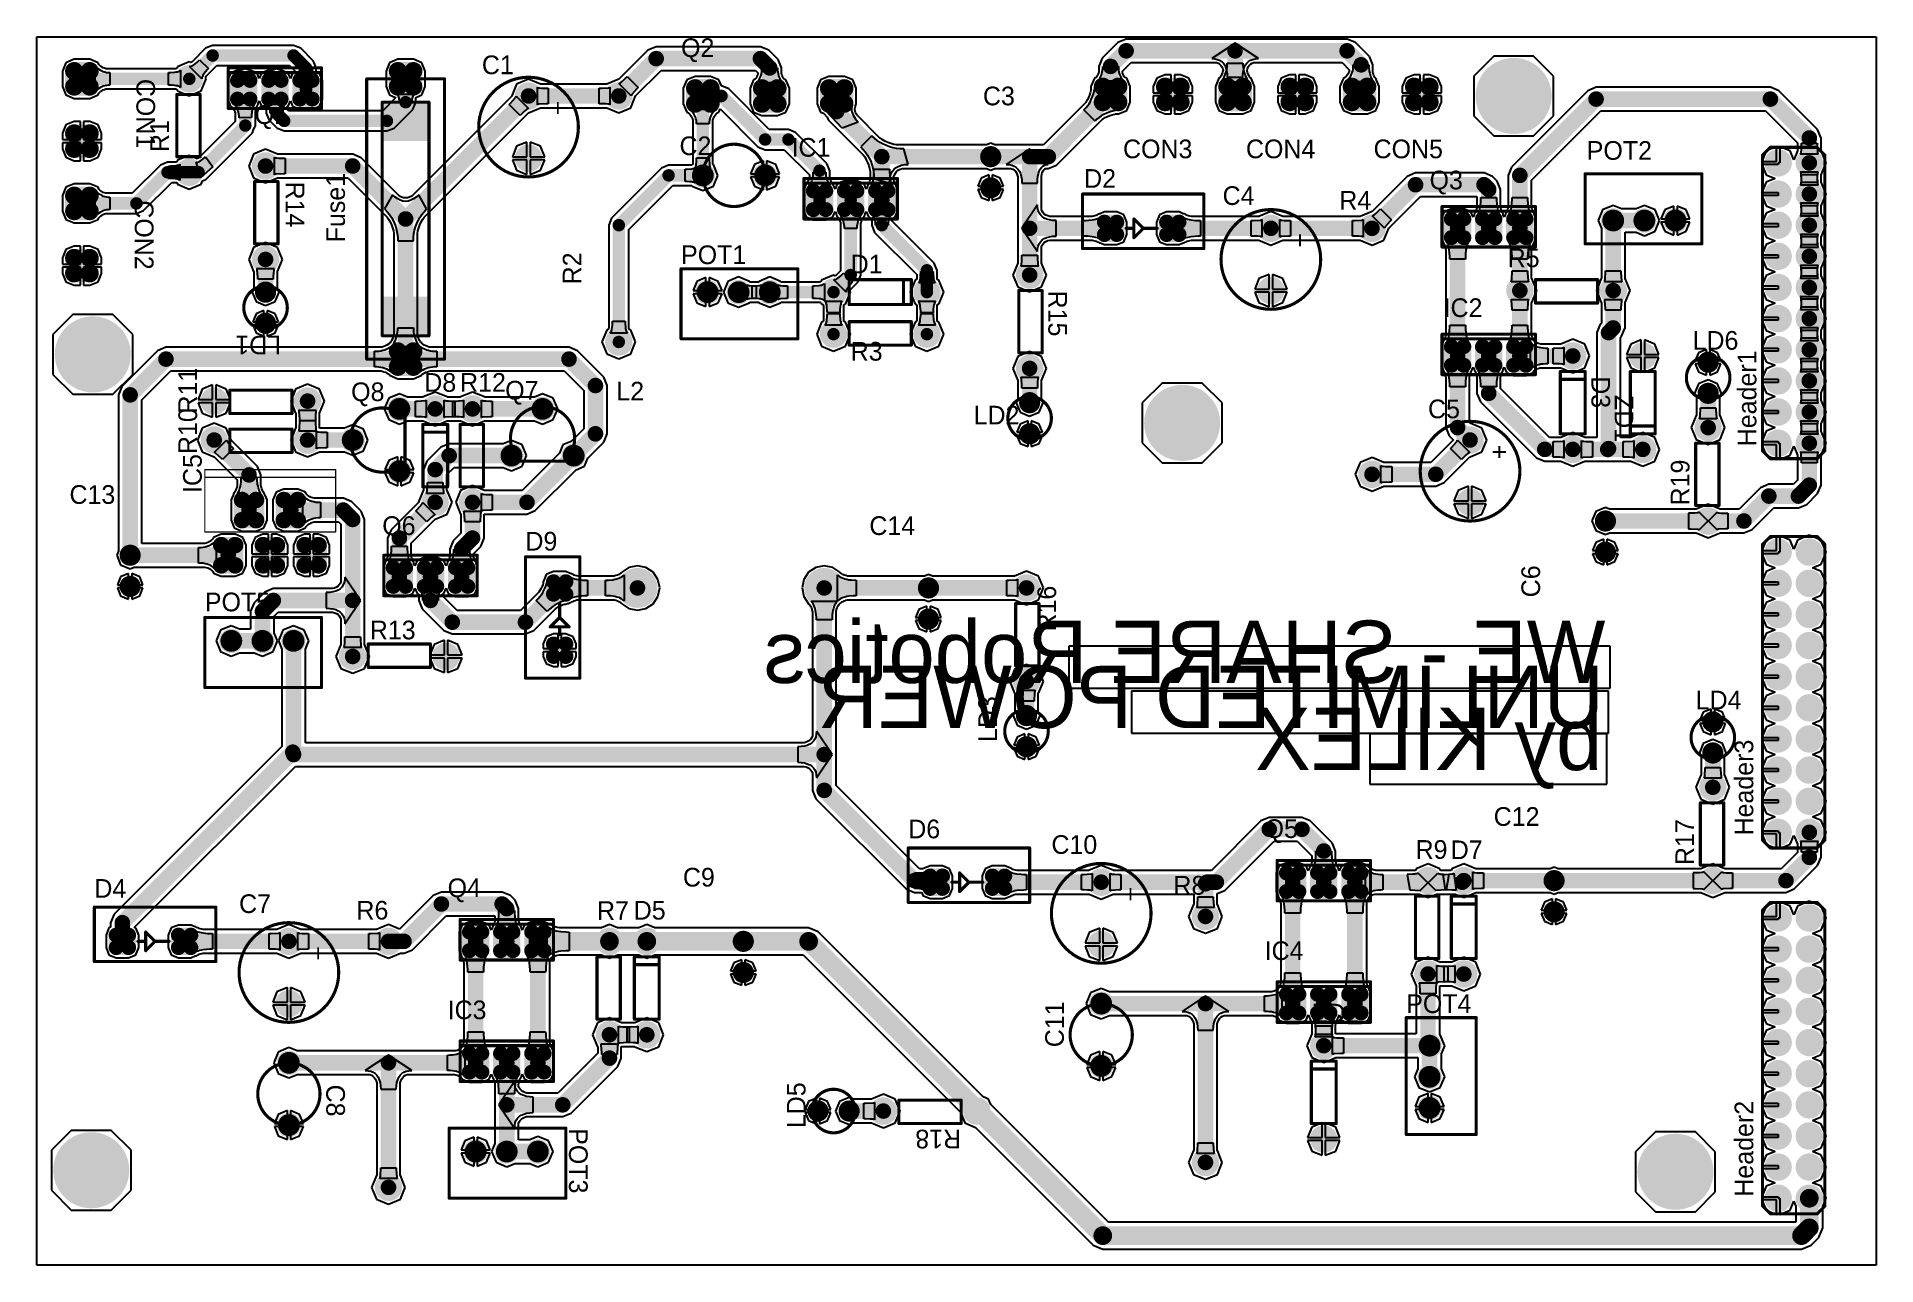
# Model space of a CAD drawing. Header units: millimetres. Extents: x 1 to 6.91, y 1 to 4.95.
import ezdxf

# ---------------------------------------------------------------- set-up
doc = ezdxf.new("R2010")
doc.units = ezdxf.units.MM
doc.header["$MEASUREMENT"] = 0
for name, color, linetype in [('BottomLayer', 5, 'Continuous'), ('BottomSolder', 6, 'Continuous'), ('TopLayer', 1, 'Continuous'), ('TopOverlay', 2, 'Continuous'), ('TopSolder', 216, 'Continuous')]:
    doc.layers.add(name, color=color, linetype=linetype)

msp = doc.modelspace()

# ---------------------------------------------------------------- texts
at = {"layer": 'BottomLayer', "text_generation_flag": 2}
for s, p in [('WE - SHARE Robotics ', (6.04, 2.87)), ('UNLIMITED POWER', (6.035, 2.725)), ('by KILEX', (6.03, 2.59))]:
    msp.add_text(s, height=0.2, rotation=360, dxfattribs=at).set_placement(p)
at = {"layer": 'TopOverlay'}
for s, p in [('Q2', (3.07, 4.88)), ('C1', (2.43, 4.825)), ('C3', (4.04, 4.725)), ('Q1', (1.7, 4.665)), ('C2', (3.065, 4.565)), ('IC1', (3.425, 4.56)), ('CON3', (4.49, 4.555)), ('CON4', (4.885, 4.555)), ('CON5', (5.295, 4.555)), ('POT2', (5.98, 4.55)), ('D2', (4.365, 4.46)), ('Q3', (5.475, 4.455)), ('C4', (4.81, 4.405)), ('R4', (5.185, 4.39)), ('POT1', (3.07, 4.215)), ('R5', (5.726, 4.205)), ('D1', (3.615, 4.185)), ('IC2', (5.52, 4.045)), ('R3', (3.615, 3.905)), ('LD6', (6.32, 3.94)), ('D8', (2.245, 3.805)), ('R12', (2.36, 3.805)), ('Q8', (2.01, 3.775)), ('Q7', (2.505, 3.78)), ('L2', (2.862, 3.777)), ('LD2', (4.01, 3.7)), ('C5', (5.47, 3.72)), ('C13', (1.105, 3.445)), ('Q6', (2.11, 3.345)), ('C14', (3.675, 3.345)), ('D9', (2.57, 3.295)), ('POT5', (1.54, 3.1)), ('R13', (2.07, 3.01)), ('LD4', (6.33, 2.785)), ('D6', (3.8, 2.371)), ('Q5', (4.945, 2.372)), ('C12', (5.681, 2.411)), ('C10', (4.26, 2.321)), ('R9', (5.43, 2.305)), ('D7', (5.543, 2.304)), ('C9', (3.076, 2.216)), ('R8', (4.652, 2.19)), ('D4', (1.185, 2.18)), ('C7', (1.65, 2.131)), ('Q4', (2.32, 2.182)), ('R6', (2.027, 2.11)), ('R7', (2.8, 2.109)), ('D5', (2.918, 2.11)), ('IC4', (4.945, 1.98)), ('IC3', (2.32, 1.79)), ('ZD2', (5.0975, 1.7795)), ('POT4', (5.4, 1.81))]:
    msp.add_text(s, height=0.06, dxfattribs=at).set_placement(p)
for s, rotation, p in [('CON1', 270, (1.32, 4.81)), ('+', 270, (2.645, 4.74)), ('R1', 90, (1.425, 4.575)), ('Fuse1', 90, (1.99, 4.285)), ('R14', 270, (1.8, 4.48)), ('CON2', 270, (1.315, 4.42)), ('+', 270, (5.03, 4.315)), ('R2', 90, (2.75, 4.15)), ('R15', 270, (4.25, 4.13)), ('LD1', 180, (1.785, 3.985)), ('Header1', 90, (6.525, 3.63)), ('R11', 90, (1.515, 3.735)), ('D3', 270, (5.995, 3.855)), ('ZD1', 270, (6.07, 3.795)), ('R10', 90, (1.515, 3.605)), ('+', 270, (5.67, 3.635)), ('IC5', 90, (1.53, 3.48)), ('R19', 90, (6.31, 3.44)), ('C6', 90, (5.83, 3.145)), ('R16', 90, (4.275, 3.035)), ('LD3', 90, (4.085, 2.68)), ('Header3', 90, (6.515, 2.38)), ('R17', 90, (6.325, 2.285)), ('+', 270, (4.485, 2.215)), ('+', 270, (1.875, 2.025)), ('C11', 90, (4.3, 1.7)), ('C8', 270, (1.93, 1.58)), ('LD5', 90, (3.47, 1.44)), ('Header2', 90, (6.515, 1.22)), ('POT3', 270, (2.71, 1.44)), ('R18', 180, (3.97, 1.435))]:
    msp.add_text(s, height=0.06, rotation=rotation, dxfattribs=at).set_placement(p)

# ---------------------------------------------------------------- linework, layer by layer
at = {"layer": 'BottomLayer'}
for p, q in [((1, 1), (1, 4.945)), ((1, 4.945), (6.91, 4.945)), ((1.542, 4.908), (1.4988, 4.8647)), ((1.565, 4.9175), (1.542, 4.908)), ((1.825, 4.9175), (1.565, 4.9175)), ((1.848, 4.908), (1.825, 4.9175)), ((1.888, 4.868), (1.848, 4.908)), ((2.99, 4.9129), (2.9632, 4.9018)), ((3.325, 4.9129), (2.99, 4.9129)), ((3.3518, 4.9018), (3.325, 4.9129)), ((4.4732, 4.9268), (4.4232, 4.8768)), ((4.5, 4.9379), (4.4732, 4.9268)), ((5.21, 4.9379), (4.5, 4.9379)), ((4.85, 4.925), (4.775, 4.875)), ((4.925, 4.875), (4.85, 4.925)), ((4.85, 4.925), (4.85, 4.925)), ((4.85, 4.925), (4.85, 4.925)), ((4.85, 4.925), (4.85, 4.925)), ((4.85, 4.925), (4.85, 4.925)), ((4.85, 4.925), (4.85, 4.925)), ((4.85, 4.925), (4.85, 4.925)), ((4.85, 4.925), (4.85, 4.925)), ((4.85, 4.925), (4.85, 4.925)), ((4.85, 4.925), (4.85, 4.925)), ((4.85, 4.925), (4.85, 4.925)), ((5.2368, 4.9268), (5.21, 4.9379)), ((5.2818, 4.8818), (5.2368, 4.9268)), ((6.91, 4.945), (6.91, 1)), ((1.0932, 4.8618), (1.0821, 4.835)), ((1.12, 4.8729), (1.0932, 4.8618)), ((1.17, 4.8729), (1.12, 4.8729)), ((1.1968, 4.8618), (1.17, 4.8729)), ((1.1877, 4.7673), (1.1877, 4.8527)), ((1.1877, 4.8527), (1.1915, 4.8484)), ((1.1915, 4.8484), (1.1955, 4.8445)), ((1.1992, 4.856), (1.1968, 4.8618)), ((1.1993, 4.8559), (1.1992, 4.856)), ((1.2027, 4.8527), (1.1993, 4.8559)), ((1.2062, 4.8499), (1.2027, 4.8527)), ((1.2098, 4.8475), (1.2062, 4.8499)), ((1.2135, 4.8454), (1.2098, 4.8475)), ((1.4517, 4.8483), (1.4498, 4.8437)), ((1.49, 4.8641), (1.4517, 4.8483)), ((1.4946, 4.8622), (1.49, 4.8641)), ((1.4904, 4.85), (1.4927, 4.8502)), ((1.53, 4.8104), (1.4904, 4.85)), ((1.4927, 4.8502), (1.4953, 4.8508)), ((1.4957, 4.8628), (1.4946, 4.8622)), ((1.4953, 4.8508), (1.498, 4.8519)), ((1.4982, 4.8643), (1.4957, 4.8628)), ((1.498, 4.8519), (1.501, 4.8533)), ((1.4988, 4.8647), (1.4982, 4.8643)), ((1.501, 4.8533), (1.5041, 4.8553)), ((1.5041, 4.8553), (1.5075, 4.8576)), ((1.5075, 4.8576), (1.5148, 4.8636)), ((1.5148, 4.8636), (1.5188, 4.8672)), ((1.5188, 4.8672), (1.523, 4.8713)), ((1.523, 4.8713), (1.5513, 4.843)), ((1.5447, 4.8188), (1.5785, 4.8525)), ((1.5785, 4.8525), (1.8115, 4.8525)), ((1.8115, 4.8525), (1.832, 4.8321)), ((1.8907, 4.8612), (1.888, 4.868)), ((1.8975, 4.845), (1.8907, 4.8612)), ((2.1332, 4.8618), (2.1221, 4.835)), ((2.16, 4.8729), (2.1332, 4.8618)), ((2.21, 4.8729), (2.16, 4.8729)), ((2.2368, 4.8618), (2.21, 4.8729)), ((2.2479, 4.835), (2.2368, 4.8618)), ((2.9632, 4.9018), (2.8704, 4.809)), ((3.3818, 4.8718), (3.3518, 4.9018)), ((3.3929, 4.845), (3.3818, 4.8718)), ((4.4232, 4.8768), (4.4121, 4.85)), ((4.4121, 4.85), (4.4121, 4.8312)), ((4.4248, 4.8436), (4.425, 4.85)), ((4.425, 4.85), (4.475, 4.85)), ((4.475, 4.85), (4.4752, 4.8436)), ((4.4879, 4.8343), (4.5157, 4.8621)), ((4.5157, 4.8621), (4.7901, 4.8621)), ((4.775, 4.875), (4.7845, 4.8744)), ((4.7845, 4.8744), (4.793, 4.8726)), ((4.7901, 4.8621), (4.7955, 4.8599)), ((4.793, 4.8726), (4.8005, 4.8696)), ((4.7955, 4.8599), (4.8002, 4.8569)), ((4.8002, 4.8569), (4.8042, 4.853)), ((4.8005, 4.8696), (4.807, 4.8654)), ((4.8042, 4.853), (4.8075, 4.8481)), ((4.807, 4.8654), (4.8125, 4.86)), ((4.8075, 4.8481), (4.8103, 4.8419)), ((4.8125, 4.86), (4.817, 4.8534)), ((4.817, 4.8534), (4.8205, 4.8456)), ((4.8242, 4.8461), (4.8248, 4.8529)), ((4.8248, 4.8529), (4.825, 4.86)), ((4.825, 4.86), (4.875, 4.86)), ((4.875, 4.86), (4.8752, 4.8529)), ((4.8752, 4.8529), (4.8758, 4.8461)), ((4.8795, 4.8456), (4.883, 4.8534)), ((4.883, 4.8534), (4.8875, 4.86)), ((4.8875, 4.86), (4.893, 4.8654)), ((4.8897, 4.8419), (4.8925, 4.8481)), ((4.8925, 4.8481), (4.8958, 4.853)), ((4.893, 4.8654), (4.8995, 4.8696)), ((4.8958, 4.853), (4.8998, 4.8569)), ((4.8995, 4.8696), (4.907, 4.8726)), ((4.8998, 4.8569), (4.9045, 4.8599)), ((4.9045, 4.8599), (4.9099, 4.8621)), ((4.907, 4.8726), (4.9155, 4.8744)), ((4.9099, 4.8621), (5.1943, 4.8621)), ((4.9155, 4.8744), (4.925, 4.875)), ((5.1943, 4.8621), (5.2171, 4.8393)), ((5.2291, 4.8421), (5.2298, 4.8484)), ((5.2298, 4.8484), (5.23, 4.855)), ((5.23, 4.855), (5.28, 4.855)), ((5.28, 4.855), (5.2802, 4.8478)), ((5.2802, 4.8478), (5.2814, 4.8345)), ((5.2929, 4.855), (5.2818, 4.8818)), ((5.2929, 4.8319), (5.2929, 4.855)), ((5.6809, 4.8831), (5.6169, 4.8191)), ((5.8091, 4.8831), (5.6809, 4.8831)), ((5.8731, 4.8191), (5.8091, 4.8831)), ((1.0821, 4.835), (1.0821, 4.785)), ((1.1955, 4.8445), (1.1998, 4.8411)), ((1.1998, 4.8411), (1.2042, 4.8382)), ((1.2042, 4.8382), (1.2088, 4.8357)), ((1.2088, 4.8357), (1.2136, 4.8336)), ((1.2174, 4.8438), (1.2135, 4.8454)), ((1.2136, 4.8336), (1.2187, 4.832)), ((1.2187, 4.788), (1.2136, 4.7864)), ((1.2215, 4.8425), (1.2174, 4.8438)), ((1.2187, 4.832), (1.2239, 4.8309)), ((1.2239, 4.7891), (1.2187, 4.788)), ((1.2217, 4.8425), (1.2215, 4.8425)), ((1.4451, 4.8425), (1.2217, 4.8425)), ((1.2239, 4.8309), (1.2294, 4.8302)), ((1.2294, 4.7898), (1.2239, 4.7891)), ((1.2294, 4.8302), (1.235, 4.83)), ((1.235, 4.79), (1.2294, 4.7898)), ((1.235, 4.83), (1.235, 4.79)), ((1.4234, 4.83), (1.4292, 4.8301)), ((1.4234, 4.79), (1.4234, 4.83)), ((1.4292, 4.7899), (1.4234, 4.79)), ((1.4292, 4.8301), (1.444, 4.8313)), ((1.4346, 4.7897), (1.4292, 4.7899)), ((1.444, 4.7887), (1.4346, 4.7897)), ((1.444, 4.8313), (1.448, 4.832)), ((1.448, 4.788), (1.444, 4.7887)), ((1.4458, 4.8426), (1.4451, 4.8425)), ((1.4486, 4.8433), (1.4458, 4.8426)), ((1.448, 4.832), (1.4516, 4.8329)), ((1.4516, 4.7871), (1.448, 4.788)), ((1.4498, 4.8437), (1.4486, 4.8433)), ((1.4516, 4.8329), (1.4547, 4.8339)), ((1.4547, 4.7861), (1.4516, 4.7871)), ((1.4547, 4.8339), (1.4574, 4.8351)), ((1.4574, 4.8351), (1.4596, 4.8365)), ((1.4596, 4.8365), (1.4614, 4.838)), ((1.4614, 4.838), (1.4614, 4.782)), ((1.5283, 4.7717), (1.5441, 4.81)), ((1.5302, 4.8127), (1.53, 4.8104)), ((1.5308, 4.8153), (1.5302, 4.8127)), ((1.5319, 4.818), (1.5308, 4.8153)), ((1.5333, 4.821), (1.5319, 4.818)), ((1.5353, 4.8241), (1.5333, 4.821)), ((1.5376, 4.8275), (1.5353, 4.8241)), ((1.5472, 4.8388), (1.5376, 4.8275)), ((1.5422, 4.8146), (1.5428, 4.8157)), ((1.5441, 4.81), (1.5422, 4.8146)), ((1.5428, 4.8157), (1.5443, 4.8182)), ((1.5443, 4.8182), (1.5447, 4.8188)), ((1.5513, 4.843), (1.5472, 4.8388)), ((1.622, 4.828), (1.6125, 4.805)), ((1.6125, 4.805), (1.6125, 4.745)), ((1.645, 4.8375), (1.622, 4.828)), ((1.6579, 4.8375), (1.645, 4.8375)), ((1.67, 4.8425), (1.6579, 4.8375)), ((1.6821, 4.8375), (1.67, 4.8425)), ((1.685, 4.8375), (1.6821, 4.8375)), ((1.708, 4.828), (1.685, 4.8375)), ((1.715, 4.811), (1.708, 4.828)), ((1.722, 4.828), (1.715, 4.811)), ((1.745, 4.8375), (1.722, 4.828)), ((1.7579, 4.8375), (1.745, 4.8375)), ((1.77, 4.8425), (1.7579, 4.8375)), ((1.7821, 4.8375), (1.77, 4.8425)), ((1.785, 4.8375), (1.7821, 4.8375)), ((1.808, 4.828), (1.785, 4.8375)), ((1.815, 4.811), (1.808, 4.828)), ((1.822, 4.828), (1.815, 4.811)), ((1.832, 4.8321), (1.822, 4.828)), ((1.8401, 4.8243), (1.841, 4.8245)), ((1.8899, 4.8243), (1.8401, 4.8243)), ((1.841, 4.8245), (1.8419, 4.8251)), ((1.8419, 4.8251), (1.8426, 4.8261)), ((1.8426, 4.8261), (1.8432, 4.8276)), ((1.8432, 4.8276), (1.8438, 4.8295)), ((1.8438, 4.8295), (1.8442, 4.8317)), ((1.8442, 4.8317), (1.8446, 4.8344)), ((1.8446, 4.8344), (1.845, 4.8411)), ((1.845, 4.845), (1.885, 4.845)), ((1.845, 4.8411), (1.845, 4.845)), ((1.885, 4.845), (1.885, 4.8411)), ((1.885, 4.8411), (1.8858, 4.8317)), ((1.8858, 4.8317), (1.8862, 4.8295)), ((1.8862, 4.8295), (1.8868, 4.8276)), ((1.8868, 4.8276), (1.8874, 4.8261)), ((1.8874, 4.8261), (1.8881, 4.8251)), ((1.8881, 4.8251), (1.889, 4.8245)), ((1.889, 4.8245), (1.8899, 4.8243)), ((1.8975, 4.8323), (1.8975, 4.845)), ((1.908, 4.828), (1.8975, 4.8323)), ((1.9175, 4.805), (1.908, 4.828)), ((1.9175, 4.745), (1.9175, 4.805)), ((2.1221, 4.835), (2.1221, 4.785)), ((2.2479, 4.785), (2.2479, 4.835)), ((2.5417, 4.7933), (2.5259, 4.755)), ((2.58, 4.8091), (2.5417, 4.7933)), ((2.6183, 4.7933), (2.58, 4.8091)), ((2.6184, 4.7929), (2.6183, 4.7933)), ((2.8316, 4.7929), (2.6184, 4.7929)), ((2.8317, 4.7933), (2.8316, 4.7929)), ((2.87, 4.8091), (2.8317, 4.7933)), ((2.8704, 4.809), (2.87, 4.8091)), ((2.8704, 4.795), (2.8714, 4.7952)), ((2.91, 4.7554), (2.8704, 4.795)), ((2.8714, 4.7952), (2.8728, 4.7959)), ((2.8728, 4.7959), (2.8746, 4.797)), ((2.8746, 4.797), (2.8767, 4.7986)), ((2.8767, 4.7986), (2.882, 4.803)), ((2.882, 4.803), (2.8927, 4.8131)), ((2.8927, 4.8131), (2.897, 4.8174)), ((2.897, 4.8174), (2.9324, 4.782)), ((2.924, 4.7554), (3.0057, 4.8371)), ((3.0057, 4.8371), (3.3093, 4.8371)), ((3.0882, 4.8068), (3.0771, 4.78)), ((3.115, 4.8179), (3.0882, 4.8068)), ((3.165, 4.8179), (3.115, 4.8179)), ((3.1918, 4.8068), (3.165, 4.8179)), ((3.1998, 4.7875), (3.1918, 4.8068)), ((3.2, 4.7875), (3.1998, 4.7875)), ((3.223, 4.778), (3.2, 4.7875)), ((3.3032, 4.8068), (3.2921, 4.78)), ((3.3085, 4.809), (3.3032, 4.8068)), ((3.3101, 4.8109), (3.3085, 4.809)), ((3.3093, 4.8371), (3.3171, 4.8293)), ((3.3121, 4.8137), (3.3101, 4.8109)), ((3.3139, 4.817), (3.3121, 4.8137)), ((3.3123, 4.7977), (3.3157, 4.8008)), ((3.3977, 4.7977), (3.3123, 4.7977)), ((3.3154, 4.8206), (3.3139, 4.817)), ((3.3167, 4.8246), (3.3154, 4.8206)), ((3.3157, 4.8008), (3.3187, 4.8042)), ((3.3171, 4.8262), (3.3167, 4.8246)), ((3.3171, 4.8293), (3.3171, 4.8262)), ((3.3187, 4.8042), (3.3213, 4.808)), ((3.3213, 4.808), (3.3236, 4.8122)), ((3.3236, 4.8122), (3.3256, 4.8168)), ((3.3256, 4.8168), (3.3272, 4.8217)), ((3.3272, 4.8217), (3.3284, 4.827)), ((3.3284, 4.827), (3.3293, 4.8326)), ((3.3293, 4.8326), (3.3298, 4.8386)), ((3.3298, 4.8386), (3.33, 4.845)), ((3.33, 4.845), (3.38, 4.845)), ((3.38, 4.845), (3.3802, 4.8386)), ((3.3802, 4.8386), (3.3807, 4.8326)), ((3.3807, 4.8326), (3.3816, 4.827)), ((3.3816, 4.827), (3.3828, 4.8217)), ((3.3828, 4.8217), (3.3844, 4.8168)), ((3.3844, 4.8168), (3.3864, 4.8122)), ((3.3864, 4.8122), (3.3887, 4.808)), ((3.3887, 4.808), (3.3913, 4.8042)), ((3.3913, 4.8042), (3.3943, 4.8008)), ((3.3929, 4.8262), (3.3929, 4.845)), ((3.3933, 4.8246), (3.3929, 4.8262)), ((3.3946, 4.8206), (3.3933, 4.8246)), ((3.3943, 4.8008), (3.3977, 4.7977)), ((3.3961, 4.817), (3.3946, 4.8206)), ((3.3979, 4.8137), (3.3961, 4.817)), ((3.3999, 4.8109), (3.3979, 4.8137)), ((3.4015, 4.809), (3.3999, 4.8109)), ((3.4068, 4.8068), (3.4015, 4.809)), ((3.4179, 4.78), (3.4068, 4.8068)), ((3.5182, 4.8068), (3.5071, 4.78)), ((3.545, 4.8179), (3.5182, 4.8068)), ((3.595, 4.8179), (3.545, 4.8179)), ((3.6218, 4.8068), (3.595, 4.8179)), ((3.6329, 4.78), (3.6218, 4.8068)), ((4.3982, 4.8118), (4.3871, 4.785)), ((4.4035, 4.814), (4.3982, 4.8118)), ((4.3993, 4.7803), (4.4005, 4.7899)), ((4.4005, 4.7899), (4.4799, 4.7105)), ((4.4051, 4.8159), (4.4035, 4.814)), ((4.4071, 4.8187), (4.4051, 4.8159)), ((4.4089, 4.822), (4.4071, 4.8187)), ((4.4073, 4.8027), (4.4107, 4.8058)), ((4.4927, 4.8027), (4.4073, 4.8027)), ((4.4104, 4.8256), (4.4089, 4.822)), ((4.4117, 4.8296), (4.4104, 4.8256)), ((4.4107, 4.8058), (4.4137, 4.8092)), ((4.4121, 4.8312), (4.4117, 4.8296)), ((4.4137, 4.8092), (4.4163, 4.813)), ((4.4163, 4.813), (4.4186, 4.8172)), ((4.4186, 4.8172), (4.4206, 4.8218)), ((4.4206, 4.8218), (4.4222, 4.8267)), ((4.4222, 4.8267), (4.4234, 4.832)), ((4.4234, 4.832), (4.4243, 4.8376)), ((4.4243, 4.8376), (4.4248, 4.8436)), ((4.4752, 4.8436), (4.4757, 4.8376)), ((4.4757, 4.8376), (4.4766, 4.832)), ((4.4766, 4.832), (4.4778, 4.8267)), ((4.4778, 4.8267), (4.4794, 4.8218)), ((4.4794, 4.8218), (4.4814, 4.8172)), ((4.4814, 4.8172), (4.4837, 4.813)), ((4.4837, 4.813), (4.4863, 4.8092)), ((4.4863, 4.8092), (4.4893, 4.8058)), ((4.4879, 4.8312), (4.4879, 4.8343)), ((4.4883, 4.8296), (4.4879, 4.8312)), ((4.4896, 4.8256), (4.4883, 4.8296)), ((4.4893, 4.8058), (4.4927, 4.8027)), ((4.4911, 4.822), (4.4896, 4.8256)), ((4.4929, 4.8187), (4.4911, 4.822)), ((4.4949, 4.8159), (4.4929, 4.8187)), ((4.4965, 4.814), (4.4949, 4.8159)), ((4.5018, 4.8118), (4.4965, 4.814)), ((4.5129, 4.785), (4.5018, 4.8118)), ((4.5982, 4.8118), (4.5871, 4.785)), ((4.625, 4.8229), (4.5982, 4.8118)), ((4.645, 4.8229), (4.625, 4.8229)), ((4.645, 4.765), (4.645, 4.8229)), ((4.675, 4.8229), (4.655, 4.8229)), ((4.655, 4.8229), (4.655, 4.765)), ((4.7018, 4.8118), (4.675, 4.8229)), ((4.7129, 4.785), (4.7018, 4.8118)), ((4.7982, 4.8118), (4.7871, 4.785)), ((4.8011, 4.813), (4.7982, 4.8118)), ((4.8024, 4.8151), (4.8011, 4.813)), ((4.8052, 4.82), (4.8024, 4.8151)), ((4.8042, 4.7989), (4.8082, 4.8041)), ((4.8958, 4.7989), (4.8042, 4.7989)), ((4.8075, 4.825), (4.8052, 4.82)), ((4.8095, 4.8303), (4.8075, 4.825)), ((4.8082, 4.8041), (4.8117, 4.8094)), ((4.8112, 4.8358), (4.8095, 4.8303)), ((4.8103, 4.8419), (4.8116, 4.8374)), ((4.8116, 4.8374), (4.8112, 4.8358)), ((4.8117, 4.8094), (4.8148, 4.815)), ((4.8148, 4.815), (4.8175, 4.8208)), ((4.8175, 4.8208), (4.8198, 4.8268)), ((4.8198, 4.8268), (4.8217, 4.833)), ((4.8205, 4.8456), (4.823, 4.8366)), ((4.8217, 4.833), (4.8231, 4.8395)), ((4.823, 4.8366), (4.8245, 4.8264)), ((4.8231, 4.8395), (4.8242, 4.8461)), ((4.8245, 4.8264), (4.825, 4.815)), ((4.825, 4.815), (4.875, 4.815)), ((4.875, 4.815), (4.8755, 4.8264)), ((4.8755, 4.8264), (4.877, 4.8366)), ((4.8758, 4.8461), (4.8769, 4.8395)), ((4.8769, 4.8395), (4.8783, 4.833)), ((4.877, 4.8366), (4.8795, 4.8456)), ((4.8783, 4.833), (4.8802, 4.8268)), ((4.8802, 4.8268), (4.8825, 4.8208)), ((4.8825, 4.8208), (4.8852, 4.815)), ((4.8852, 4.815), (4.8883, 4.8094)), ((4.8883, 4.8094), (4.8918, 4.8041)), ((4.8884, 4.8374), (4.8897, 4.8419)), ((4.8888, 4.8358), (4.8884, 4.8374)), ((4.8905, 4.8303), (4.8888, 4.8358)), ((4.8925, 4.825), (4.8905, 4.8303)), ((4.8918, 4.8041), (4.8958, 4.7989)), ((4.8948, 4.82), (4.8925, 4.825)), ((4.8976, 4.8151), (4.8948, 4.82)), ((4.8989, 4.813), (4.8976, 4.8151)), ((4.9018, 4.8118), (4.8989, 4.813)), ((4.9129, 4.785), (4.9018, 4.8118)), ((4.9982, 4.8118), (4.9871, 4.785)), ((5.025, 4.8229), (4.9982, 4.8118)), ((5.045, 4.8229), (5.025, 4.8229)), ((5.045, 4.765), (5.045, 4.8229)), ((5.075, 4.8229), (5.055, 4.8229)), ((5.055, 4.8229), (5.055, 4.765)), ((5.1018, 4.8118), (5.075, 4.8229)), ((5.1129, 4.785), (5.1018, 4.8118)), ((5.1982, 4.8118), (5.1871, 4.785)), ((5.2039, 4.8141), (5.1982, 4.8118)), ((5.204, 4.8143), (5.2039, 4.8141)), ((5.2072, 4.8177), (5.204, 4.8143)), ((5.21, 4.8213), (5.2072, 4.8177)), ((5.2073, 4.8027), (5.2116, 4.8066)), ((5.2958, 4.7989), (5.2073, 4.8027)), ((5.2123, 4.8252), (5.21, 4.8213)), ((5.2116, 4.8066), (5.2155, 4.8107)), ((5.2144, 4.8294), (5.2123, 4.8252)), ((5.2161, 4.8338), (5.2144, 4.8294)), ((5.2155, 4.8107), (5.2189, 4.8152)), ((5.2171, 4.8375), (5.2161, 4.8338)), ((5.2171, 4.8393), (5.2171, 4.8375)), ((5.2189, 4.8152), (5.2218, 4.82)), ((5.2218, 4.82), (5.2243, 4.8251)), ((5.2243, 4.8251), (5.2264, 4.8304)), ((5.2264, 4.8304), (5.228, 4.8361)), ((5.228, 4.8361), (5.2291, 4.8421)), ((5.2814, 4.8345), (5.2825, 4.8283)), ((5.2825, 4.8283), (5.2839, 4.8225)), ((5.2839, 4.8225), (5.2857, 4.8171)), ((5.2857, 4.8171), (5.2877, 4.812)), ((5.2877, 4.812), (5.2901, 4.8073)), ((5.2901, 4.8073), (5.2928, 4.8029)), ((5.2928, 4.8029), (5.2958, 4.7989)), ((5.2931, 4.8306), (5.2929, 4.8319)), ((5.2944, 4.8255), (5.2931, 4.8306)), ((5.2959, 4.8208), (5.2944, 4.8255)), ((5.2976, 4.8165), (5.2959, 4.8208)), ((5.2995, 4.8127), (5.2976, 4.8165)), ((5.3018, 4.8118), (5.2995, 4.8127)), ((5.3044, 4.8054), (5.3018, 4.8118)), ((5.3045, 4.8054), (5.3044, 4.8054)), ((5.3045, 4.8053), (5.3045, 4.8054)), ((5.3129, 4.785), (5.3045, 4.8053)), ((5.3982, 4.8118), (5.3871, 4.785)), ((5.425, 4.8229), (5.3982, 4.8118)), ((5.445, 4.8229), (5.425, 4.8229)), ((5.445, 4.765), (5.445, 4.8229)), ((5.475, 4.8229), (5.455, 4.8229)), ((5.455, 4.8229), (5.455, 4.765)), ((5.5018, 4.8118), (5.475, 4.8229)), ((5.5129, 4.785), (5.5018, 4.8118)), ((5.6169, 4.8191), (5.6169, 4.6909)), ((5.8731, 4.6909), (5.8731, 4.8191)), ((1.0821, 4.785), (1.0932, 4.7582)), ((1.0932, 4.7582), (1.12, 4.7471)), ((1.12, 4.7471), (1.17, 4.7471)), ((1.17, 4.7471), (1.1968, 4.7582)), ((1.1915, 4.7716), (1.1877, 4.7673)), ((1.1955, 4.7755), (1.1915, 4.7716)), ((1.1998, 4.7789), (1.1955, 4.7755)), ((1.1968, 4.7582), (1.1992, 4.764)), ((1.1992, 4.764), (1.1993, 4.7641)), ((1.1993, 4.7641), (1.2027, 4.7673)), ((1.2042, 4.7818), (1.1998, 4.7789)), ((1.2027, 4.7673), (1.2062, 4.7701)), ((1.2088, 4.7843), (1.2042, 4.7818)), ((1.2062, 4.7701), (1.2098, 4.7725)), ((1.2136, 4.7864), (1.2088, 4.7843)), ((1.2098, 4.7725), (1.2135, 4.7746)), ((1.2135, 4.7746), (1.2174, 4.7762)), ((1.2174, 4.7762), (1.2215, 4.7775)), ((1.2215, 4.7775), (1.2217, 4.7775)), ((1.2217, 4.7775), (1.4451, 4.7775)), ((1.4451, 4.7775), (1.4458, 4.7774)), ((1.4458, 4.7774), (1.4486, 4.7767)), ((1.4486, 4.7767), (1.4498, 4.7763)), ((1.4498, 4.7763), (1.4517, 4.7717)), ((1.4517, 4.7717), (1.49, 4.7559)), ((1.4574, 4.7849), (1.4547, 4.7861)), ((1.4596, 4.7835), (1.4574, 4.7849)), ((1.4614, 4.782), (1.4596, 4.7835)), ((1.49, 4.7559), (1.5283, 4.7717)), ((1.6125, 4.745), (1.622, 4.722)), ((1.6308, 4.7308), (1.7024, 4.735)), ((1.6345, 4.7277), (1.6308, 4.7308)), ((1.7, 4.7316), (1.6979, 4.7278)), ((1.7024, 4.735), (1.7, 4.7316)), ((1.71, 4.727), (1.7113, 4.7288)), ((1.7113, 4.7288), (1.7118, 4.7313)), ((1.7118, 4.7313), (1.715, 4.739)), ((1.715, 4.739), (1.722, 4.722)), ((1.7389, 4.7262), (1.7992, 4.7308)), ((1.7974, 4.7292), (1.7959, 4.7273)), ((1.7992, 4.7308), (1.7974, 4.7292)), ((1.808, 4.722), (1.815, 4.739)), ((1.815, 4.739), (1.822, 4.722)), ((1.908, 4.722), (1.9175, 4.745)), ((2.1525, 4.7485), (2.1115, 4.7075)), ((2.1221, 4.785), (2.1332, 4.7582)), ((2.1332, 4.7582), (2.1521, 4.7504)), ((2.1521, 4.7504), (2.1523, 4.7502)), ((2.1523, 4.7502), (2.1525, 4.7494)), ((2.1525, 4.7494), (2.1525, 4.7485)), ((2.1559, 4.7608), (2.1538, 4.761)), ((2.1538, 4.761), (2.2162, 4.761)), ((2.1578, 4.76), (2.1559, 4.7608)), ((2.1595, 4.7587), (2.1578, 4.76)), ((2.161, 4.7568), (2.1595, 4.7587)), ((2.1622, 4.7545), (2.161, 4.7568)), ((2.1632, 4.7516), (2.1622, 4.7545)), ((2.164, 4.7483), (2.1632, 4.7516)), ((2.1646, 4.7444), (2.164, 4.7483)), ((2.1649, 4.7399), (2.1646, 4.7444)), ((2.165, 4.735), (2.1649, 4.7399)), ((2.205, 4.735), (2.165, 4.735)), ((2.2051, 4.7399), (2.205, 4.735)), ((2.526, 4.7546), (2.2051, 4.4337)), ((2.2054, 4.7444), (2.2051, 4.7399)), ((2.206, 4.7483), (2.2054, 4.7444)), ((2.2068, 4.7516), (2.206, 4.7483)), ((2.2078, 4.7545), (2.2068, 4.7516)), ((2.209, 4.7568), (2.2078, 4.7545)), ((2.208, 4.712), (2.2175, 4.735)), ((2.2105, 4.7587), (2.209, 4.7568)), ((2.2122, 4.76), (2.2105, 4.7587)), ((2.2141, 4.7608), (2.2122, 4.76)), ((2.2162, 4.761), (2.2141, 4.7608)), ((2.2175, 4.7494), (2.2177, 4.7502)), ((2.2175, 4.735), (2.2175, 4.7494)), ((2.2177, 4.7502), (2.2179, 4.7504)), ((2.2179, 4.7504), (2.2368, 4.7582)), ((2.2368, 4.7582), (2.2479, 4.785)), ((2.5176, 4.728), (2.5219, 4.7323)), ((2.5219, 4.7323), (2.538, 4.7504)), ((2.5259, 4.755), (2.526, 4.7546)), ((2.538, 4.7504), (2.5391, 4.7522)), ((2.5391, 4.7522), (2.5398, 4.7536)), ((2.5398, 4.7536), (2.54, 4.7546)), ((2.54, 4.7546), (2.5796, 4.715)), ((2.6086, 4.727), (2.6086, 4.783)), ((2.6086, 4.783), (2.6094, 4.7824)), ((2.6094, 4.7824), (2.6109, 4.7819)), ((2.6109, 4.7281), (2.6094, 4.7276)), ((2.6109, 4.7819), (2.6129, 4.7815)), ((2.6129, 4.7285), (2.6109, 4.7281)), ((2.6129, 4.7815), (2.6155, 4.7811)), ((2.6372, 4.73), (2.6129, 4.7285)), ((2.6155, 4.7811), (2.6225, 4.7805)), ((2.6225, 4.7805), (2.6372, 4.78)), ((2.6372, 4.78), (2.6432, 4.78)), ((2.6432, 4.73), (2.6372, 4.73)), ((2.6432, 4.78), (2.6432, 4.73)), ((2.8068, 4.73), (2.8068, 4.78)), ((2.8068, 4.78), (2.8128, 4.78)), ((2.8128, 4.73), (2.8068, 4.73)), ((2.8128, 4.78), (2.8371, 4.7815)), ((2.8275, 4.7295), (2.8128, 4.73)), ((2.8345, 4.7289), (2.8275, 4.7295)), ((2.8371, 4.7285), (2.8345, 4.7289)), ((2.8371, 4.7815), (2.8391, 4.7819)), ((2.8391, 4.7281), (2.8371, 4.7285)), ((2.8391, 4.7819), (2.8406, 4.7824)), ((2.8406, 4.7276), (2.8391, 4.7281)), ((2.8406, 4.7824), (2.8414, 4.783)), ((2.8414, 4.783), (2.8414, 4.727)), ((2.9083, 4.7167), (2.9241, 4.755)), ((2.9102, 4.7564), (2.91, 4.7554)), ((2.9109, 4.7578), (2.9102, 4.7564)), ((2.912, 4.7596), (2.9109, 4.7578)), ((2.9281, 4.7777), (2.912, 4.7596)), ((2.9241, 4.755), (2.924, 4.7554)), ((2.9324, 4.782), (2.9281, 4.7777)), ((3.0771, 4.78), (3.0771, 4.73)), ((3.0771, 4.73), (3.0882, 4.7032)), ((3.3535, 4.6475), (3.223, 4.778)), ((3.2921, 4.78), (3.2921, 4.73)), ((3.2921, 4.73), (3.3032, 4.7032)), ((3.4068, 4.7032), (3.4179, 4.73)), ((3.4179, 4.73), (3.4179, 4.78)), ((3.5071, 4.78), (3.5071, 4.73)), ((3.5071, 4.73), (3.5182, 4.7032)), ((3.63, 4.723), (3.6329, 4.73)), ((3.6329, 4.73), (3.6329, 4.78)), ((4.3702, 4.7338), (4.2343, 4.5979)), ((4.3718, 4.736), (4.3702, 4.7338)), ((4.3757, 4.7428), (4.3718, 4.736)), ((4.3792, 4.7499), (4.3757, 4.7428)), ((4.376, 4.7231), (4.3809, 4.7302)), ((4.3823, 4.7574), (4.3792, 4.7499)), ((4.3809, 4.7302), (4.3853, 4.7377)), ((4.3848, 4.7652), (4.3823, 4.7574)), ((4.3869, 4.7734), (4.3848, 4.7652)), ((4.3853, 4.7377), (4.3891, 4.7455)), ((4.3871, 4.7744), (4.3869, 4.7734)), ((4.3871, 4.785), (4.3871, 4.7744)), ((4.3891, 4.7455), (4.3924, 4.7536)), ((4.3924, 4.7536), (4.3952, 4.7622)), ((4.3952, 4.7622), (4.3975, 4.771)), ((4.3975, 4.771), (4.3993, 4.7803)), ((4.5018, 4.7082), (4.5129, 4.735)), ((4.5129, 4.735), (4.5129, 4.785)), ((4.5871, 4.785), (4.5871, 4.765)), ((4.5871, 4.765), (4.645, 4.765)), ((4.645, 4.755), (4.5871, 4.755)), ((4.5871, 4.755), (4.5871, 4.735)), ((4.5871, 4.735), (4.5982, 4.7082)), ((4.645, 4.6971), (4.645, 4.755)), ((4.655, 4.765), (4.7129, 4.765)), ((4.7129, 4.755), (4.655, 4.755)), ((4.655, 4.755), (4.655, 4.6971)), ((4.7018, 4.7082), (4.7129, 4.735)), ((4.7129, 4.765), (4.7129, 4.785)), ((4.7129, 4.735), (4.7129, 4.755)), ((4.7871, 4.785), (4.7871, 4.735)), ((4.7871, 4.735), (4.7982, 4.7082)), ((4.9018, 4.7082), (4.9129, 4.735)), ((4.9129, 4.735), (4.9129, 4.785)), ((4.9871, 4.785), (4.9871, 4.765)), ((4.9871, 4.765), (5.045, 4.765)), ((5.045, 4.755), (4.9871, 4.755)), ((4.9871, 4.755), (4.9871, 4.735)), ((4.9871, 4.735), (4.9982, 4.7082)), ((5.045, 4.6971), (5.045, 4.755)), ((5.055, 4.765), (5.1129, 4.765)), ((5.1129, 4.755), (5.055, 4.755)), ((5.055, 4.755), (5.055, 4.6971)), ((5.1018, 4.7082), (5.1129, 4.735)), ((5.1129, 4.765), (5.1129, 4.785)), ((5.1129, 4.735), (5.1129, 4.755)), ((5.1871, 4.785), (5.1871, 4.735)), ((5.1871, 4.735), (5.1982, 4.7082)), ((5.3018, 4.7082), (5.3129, 4.735)), ((5.3129, 4.735), (5.3129, 4.785)), ((5.3871, 4.785), (5.3871, 4.765)), ((5.3871, 4.765), (5.445, 4.765)), ((5.445, 4.755), (5.3871, 4.755)), ((5.3871, 4.755), (5.3871, 4.735)), ((5.3871, 4.735), (5.3982, 4.7082)), ((5.445, 4.6971), (5.445, 4.755)), ((5.455, 4.765), (5.5129, 4.765)), ((5.5129, 4.755), (5.455, 4.755)), ((5.455, 4.755), (5.455, 4.6971)), ((5.5018, 4.7082), (5.5129, 4.735)), ((5.5129, 4.765), (5.5129, 4.785)), ((5.5129, 4.735), (5.5129, 4.755)), ((5.9832, 4.7718), (5.7382, 4.5268)), ((6.01, 4.7829), (5.9832, 4.7718)), ((6.57, 4.7829), (6.01, 4.7829)), ((6.5968, 4.7718), (6.57, 4.7829)), ((6.7218, 4.6468), (6.5968, 4.7718)), ((1.12, 4.6729), (1.0932, 4.6618)), ((1.14, 4.6729), (1.12, 4.6729)), ((1.14, 4.615), (1.14, 4.6729)), ((1.17, 4.6729), (1.15, 4.6729)), ((1.15, 4.6729), (1.15, 4.615)), ((1.1968, 4.6618), (1.17, 4.6729)), ((1.6375, 4.6735), (1.5195, 4.5554)), ((1.622, 4.722), (1.6267, 4.7201)), ((1.6267, 4.7201), (1.627, 4.7198)), ((1.627, 4.7198), (1.6295, 4.7172)), ((1.6295, 4.7172), (1.6317, 4.7144)), ((1.6317, 4.7144), (1.6336, 4.7113)), ((1.6336, 4.7113), (1.6352, 4.7078)), ((1.6377, 4.7243), (1.6345, 4.7277)), ((1.6352, 4.7078), (1.6366, 4.704)), ((1.6366, 4.704), (1.6375, 4.7005)), ((1.6375, 4.7005), (1.6375, 4.6735)), ((1.6406, 4.7205), (1.6377, 4.7243)), ((1.6431, 4.7164), (1.6406, 4.7205)), ((1.6452, 4.712), (1.6431, 4.7164)), ((1.6469, 4.7072), (1.6452, 4.712)), ((1.6483, 4.7022), (1.6469, 4.7072)), ((1.6492, 4.6968), (1.6483, 4.7022)), ((1.6498, 4.691), (1.6492, 4.6968)), ((1.65, 4.6849), (1.6498, 4.691)), ((1.69, 4.6856), (1.65, 4.6849)), ((1.6901, 4.6921), (1.69, 4.6856)), ((1.6911, 4.704), (1.6901, 4.6921)), ((1.692, 4.7095), (1.6911, 4.704)), ((1.6931, 4.7146), (1.692, 4.7095)), ((1.6945, 4.7193), (1.6931, 4.7146)), ((1.6961, 4.7238), (1.6945, 4.7193)), ((1.6979, 4.7278), (1.6961, 4.7238)), ((1.7025, 4.7065), (1.7026, 4.7075)), ((1.7025, 4.66), (1.7025, 4.7065)), ((1.7026, 4.7075), (1.7036, 4.7119)), ((1.7036, 4.7119), (1.7048, 4.716)), ((1.7048, 4.716), (1.7061, 4.7197)), ((1.7061, 4.7197), (1.707, 4.7216)), ((1.707, 4.7216), (1.708, 4.722)), ((1.708, 4.722), (1.71, 4.727)), ((1.722, 4.722), (1.7318, 4.718)), ((1.7318, 4.718), (1.7318, 4.7179)), ((1.7318, 4.7179), (1.7324, 4.7177)), ((1.7324, 4.7177), (1.7373, 4.7157)), ((1.7373, 4.7157), (1.7375, 4.7149)), ((1.7375, 4.7149), (1.7375, 4.7)), ((1.7375, 4.7), (1.747, 4.677)), ((1.741, 4.726), (1.7389, 4.7262)), ((1.7429, 4.7254), (1.741, 4.726)), ((1.7445, 4.7242), (1.7429, 4.7254)), ((1.746, 4.7224), (1.7445, 4.7242)), ((1.7472, 4.72), (1.746, 4.7224)), ((1.747, 4.677), (1.772, 4.652)), ((1.7482, 4.7172), (1.7472, 4.72)), ((1.749, 4.7137), (1.7482, 4.7172)), ((1.7499, 4.7051), (1.749, 4.7137)), ((1.75, 4.7), (1.7499, 4.7051)), ((1.79, 4.7), (1.75, 4.7)), ((1.7904, 4.7088), (1.79, 4.7)), ((1.7908, 4.7128), (1.7904, 4.7088)), ((1.7915, 4.7163), (1.7908, 4.7128)), ((1.7923, 4.7196), (1.7915, 4.7163)), ((1.7933, 4.7225), (1.7923, 4.7196)), ((1.7945, 4.7251), (1.7933, 4.7225)), ((1.7959, 4.7273), (1.7945, 4.7251)), ((1.8025, 4.7157), (1.8027, 4.7165)), ((1.8025, 4.7135), (1.8025, 4.7157)), ((1.8085, 4.7075), (1.8025, 4.7135)), ((1.8027, 4.7165), (1.8034, 4.7185)), ((1.8034, 4.7185), (1.8041, 4.72)), ((1.8041, 4.72), (1.8044, 4.7206)), ((1.8044, 4.7206), (1.808, 4.722)), ((2.1115, 4.7075), (1.8085, 4.7075)), ((1.822, 4.722), (1.845, 4.7125)), ((1.845, 4.7125), (1.885, 4.7125)), ((1.885, 4.7125), (1.908, 4.722)), ((2.148, 4.652), (2.208, 4.712)), ((2.2444, 4.3659), (2.5796, 4.701)), ((2.553, 4.6926), (2.5176, 4.728)), ((2.5573, 4.6969), (2.553, 4.6926)), ((2.568, 4.707), (2.5573, 4.6969)), ((2.5733, 4.7114), (2.568, 4.707)), ((2.5754, 4.713), (2.5733, 4.7114)), ((2.5772, 4.7141), (2.5754, 4.713)), ((2.5786, 4.7148), (2.5772, 4.7141)), ((2.5796, 4.715), (2.5786, 4.7148)), ((2.5796, 4.701), (2.58, 4.7009)), ((2.58, 4.7009), (2.6183, 4.7167)), ((2.6094, 4.7276), (2.6086, 4.727)), ((2.6183, 4.7167), (2.6184, 4.7171)), ((2.6184, 4.7171), (2.8316, 4.7171)), ((2.8316, 4.7171), (2.8317, 4.7167)), ((2.8317, 4.7167), (2.87, 4.7009)), ((2.8414, 4.727), (2.8406, 4.7276)), ((2.87, 4.7009), (2.9083, 4.7167)), ((3.0882, 4.7032), (3.094, 4.7008)), ((3.094, 4.7008), (3.0941, 4.7007)), ((3.0941, 4.7007), (3.0973, 4.6973)), ((3.1016, 4.7085), (3.0973, 4.7123)), ((3.0973, 4.7123), (3.1827, 4.7123)), ((3.0973, 4.6973), (3.1001, 4.6938)), ((3.1001, 4.6938), (3.1025, 4.6902)), ((3.1055, 4.7045), (3.1016, 4.7085)), ((3.1025, 4.6902), (3.1046, 4.6865)), ((3.1046, 4.6865), (3.1062, 4.6826)), ((3.1089, 4.7002), (3.1055, 4.7045)), ((3.1062, 4.6826), (3.1075, 4.6785)), ((3.1075, 4.6785), (3.1075, 4.6783)), ((3.1075, 4.6783), (3.1075, 4.5353)), ((3.1118, 4.6958), (3.1089, 4.7002)), ((3.1143, 4.6912), (3.1118, 4.6958)), ((3.1164, 4.6864), (3.1143, 4.6912)), ((3.118, 4.6813), (3.1164, 4.6864)), ((3.1191, 4.6761), (3.118, 4.6813)), ((3.1198, 4.6706), (3.1191, 4.6761)), ((3.12, 4.665), (3.1198, 4.6706)), ((3.1602, 4.6706), (3.16, 4.665)), ((3.1609, 4.6761), (3.1602, 4.6706)), ((3.162, 4.6813), (3.1609, 4.6761)), ((3.1636, 4.6864), (3.162, 4.6813)), ((3.1657, 4.6912), (3.1636, 4.6864)), ((3.1682, 4.6958), (3.1657, 4.6912)), ((3.1711, 4.7002), (3.1682, 4.6958)), ((3.1745, 4.7045), (3.1711, 4.7002)), ((3.1725, 4.6785), (3.1738, 4.6826)), ((3.1725, 4.6783), (3.1725, 4.6785)), ((3.1725, 4.5353), (3.1725, 4.6783)), ((3.1738, 4.6826), (3.1754, 4.6865)), ((3.1784, 4.7085), (3.1745, 4.7045)), ((3.1754, 4.6865), (3.1775, 4.6902)), ((3.1775, 4.6902), (3.1799, 4.6938)), ((3.1827, 4.7123), (3.1784, 4.7085)), ((3.1799, 4.6938), (3.1827, 4.6973)), ((3.1827, 4.6973), (3.1859, 4.7007)), ((3.1859, 4.7007), (3.186, 4.7008)), ((3.186, 4.7008), (3.1918, 4.7032)), ((3.1918, 4.7032), (3.1959, 4.7132)), ((3.1959, 4.7132), (3.317, 4.592)), ((3.3032, 4.7032), (3.33, 4.6921)), ((3.33, 4.6921), (3.38, 4.6921)), ((3.38, 4.6921), (3.4068, 4.7032)), ((3.5182, 4.7032), (3.5278, 4.6993)), ((3.5278, 4.6993), (3.5397, 4.6867)), ((3.5354, 4.7069), (3.6195, 4.7251)), ((3.5877, 4.652), (3.5354, 4.7069)), ((3.5397, 4.6867), (3.5432, 4.6782)), ((3.5432, 4.6782), (3.6556, 4.5659)), ((3.6391, 4.6713), (3.5877, 4.652)), ((3.6183, 4.7198), (3.6177, 4.7146)), ((3.6177, 4.7146), (3.6179, 4.7092)), ((3.6179, 4.7092), (3.6188, 4.7039)), ((3.6195, 4.7251), (3.6183, 4.7198)), ((3.6188, 4.7039), (3.6204, 4.6985)), ((3.6204, 4.6985), (3.6227, 4.6931)), ((3.6227, 4.6931), (3.6257, 4.6877)), ((3.6257, 4.6877), (3.6295, 4.6822)), ((3.6286, 4.7142), (3.629, 4.7181)), ((3.6287, 4.7103), (3.6286, 4.7142)), ((3.6294, 4.7063), (3.6287, 4.7103)), ((3.629, 4.7181), (3.6301, 4.7226)), ((3.6306, 4.7022), (3.6294, 4.7063)), ((3.6295, 4.6822), (3.6339, 4.6768)), ((3.6301, 4.7226), (3.63, 4.723)), ((3.6325, 4.6979), (3.6306, 4.7022)), ((3.6347, 4.6939), (3.6325, 4.6979)), ((3.6339, 4.6768), (3.6391, 4.6713)), ((3.7091, 4.6194), (3.6347, 4.6939)), ((4.2768, 4.5332), (4.4238, 4.6802)), ((4.3646, 4.71), (4.3706, 4.7164)), ((4.4, 4.6746), (4.3646, 4.71)), ((4.3706, 4.7164), (4.376, 4.7231)), ((4.4064, 4.6806), (4.4, 4.6746)), ((4.4131, 4.686), (4.4064, 4.6806)), ((4.4202, 4.6909), (4.4131, 4.686)), ((4.4277, 4.6953), (4.4202, 4.6909)), ((4.4238, 4.6802), (4.426, 4.6818)), ((4.426, 4.6818), (4.4328, 4.6857)), ((4.4355, 4.6991), (4.4277, 4.6953)), ((4.4328, 4.6857), (4.4399, 4.6892)), ((4.4436, 4.7024), (4.4355, 4.6991)), ((4.4399, 4.6892), (4.4474, 4.6923)), ((4.4522, 4.7052), (4.4436, 4.7024)), ((4.4474, 4.6923), (4.4552, 4.6948)), ((4.461, 4.7075), (4.4522, 4.7052)), ((4.4552, 4.6948), (4.4634, 4.6969)), ((4.4703, 4.7093), (4.461, 4.7075)), ((4.4634, 4.6969), (4.4644, 4.6971)), ((4.4644, 4.6971), (4.475, 4.6971)), ((4.4799, 4.7105), (4.4703, 4.7093)), ((4.475, 4.6971), (4.5018, 4.7082)), ((4.5982, 4.7082), (4.625, 4.6971)), ((4.625, 4.6971), (4.645, 4.6971)), ((4.655, 4.6971), (4.675, 4.6971)), ((4.675, 4.6971), (4.7018, 4.7082)), ((4.7982, 4.7082), (4.825, 4.6971)), ((4.825, 4.6971), (4.875, 4.6971)), ((4.875, 4.6971), (4.9018, 4.7082)), ((4.9982, 4.7082), (5.025, 4.6971)), ((5.025, 4.6971), (5.045, 4.6971)), ((5.055, 4.6971), (5.075, 4.6971)), ((5.075, 4.6971), (5.1018, 4.7082)), ((5.1982, 4.7082), (5.225, 4.6971)), ((5.225, 4.6971), (5.275, 4.6971)), ((5.275, 4.6971), (5.3018, 4.7082)), ((5.3982, 4.7082), (5.425, 4.6971)), ((5.425, 4.6971), (5.445, 4.6971)), ((5.455, 4.6971), (5.475, 4.6971)), ((5.475, 4.6971), (5.5018, 4.7082)), ((5.6169, 4.6909), (5.6809, 4.6269)), ((5.8029, 4.4843), (6.0257, 4.7071)), ((5.8091, 4.6269), (5.8731, 4.6909)), ((6.0257, 4.7071), (6.5543, 4.7071)), ((6.5543, 4.7071), (6.6571, 4.6043)), ((1.0932, 4.6618), (1.0821, 4.635)), ((1.0821, 4.635), (1.0821, 4.615)), ((1.0821, 4.615), (1.14, 4.615)), ((1.15, 4.615), (1.2079, 4.615)), ((1.2079, 4.635), (1.1968, 4.6618)), ((1.2079, 4.615), (1.2079, 4.635)), ((1.543, 4.487), (1.693, 4.637)), ((1.693, 4.637), (1.6957, 4.6438)), ((1.6957, 4.6438), (1.7025, 4.66)), ((1.772, 4.652), (1.7788, 4.6493)), ((1.7788, 4.6493), (1.795, 4.6425)), ((1.795, 4.6425), (2.125, 4.6425)), ((2.125, 4.6425), (2.148, 4.652)), ((3.16, 4.665), (3.12, 4.665)), ((3.415, 4.6475), (3.3535, 4.6475)), ((3.438, 4.638), (3.415, 4.6475)), ((3.538, 4.538), (3.438, 4.638)), ((3.6829, 4.6274), (3.6476, 4.5921)), ((3.6916, 4.6194), (3.6829, 4.6274)), ((3.7006, 4.6122), (3.6916, 4.6194)), ((3.71, 4.6058), (3.7006, 4.6122)), ((3.7157, 4.615), (3.7091, 4.6194)), ((3.7246, 4.6099), (3.7157, 4.615)), ((3.7339, 4.6056), (3.7246, 4.6099)), ((5.6809, 4.6269), (5.8091, 4.6269)), ((6.7329, 4.62), (6.7218, 4.6468)), ((6.7329, 4.5784), (6.7329, 4.62)), ((1.14, 4.605), (1.0821, 4.605)), ((1.0821, 4.605), (1.0821, 4.585)), ((1.0821, 4.585), (1.0932, 4.5582)), ((1.0932, 4.5582), (1.12, 4.5471)), ((1.14, 4.5471), (1.14, 4.605)), ((1.2079, 4.605), (1.15, 4.605)), ((1.15, 4.605), (1.15, 4.5471)), ((1.17, 4.5471), (1.1968, 4.5582)), ((1.1968, 4.5582), (1.2079, 4.585)), ((1.2079, 4.585), (1.2079, 4.605)), ((1.49, 4.5641), (1.4517, 4.5483)), ((1.5154, 4.5536), (1.49, 4.5641)), ((1.5158, 4.5536), (1.5154, 4.5536)), ((1.5165, 4.5538), (1.5158, 4.5536)), ((1.5182, 4.5546), (1.5165, 4.5538)), ((1.5195, 4.5554), (1.5182, 4.5546)), ((1.5299, 4.5494), (1.5336, 4.5524)), ((1.5336, 4.5524), (1.5418, 4.56)), ((1.5418, 4.56), (1.5657, 4.5275)), ((1.6967, 4.5683), (1.6809, 4.53)), ((1.735, 4.5841), (1.6967, 4.5683)), ((1.7733, 4.5683), (1.735, 4.5841)), ((1.7636, 4.502), (1.7636, 4.558)), ((1.7636, 4.558), (1.7644, 4.5574)), ((1.7644, 4.5574), (1.7659, 4.5569)), ((1.7659, 4.5569), (1.7679, 4.5565)), ((1.7679, 4.5565), (1.7705, 4.5561)), ((1.7705, 4.5561), (1.7775, 4.5555)), ((1.7734, 4.5679), (1.7733, 4.5683)), ((2.015, 4.5679), (1.7734, 4.5679)), ((1.7775, 4.5555), (1.7922, 4.555)), ((1.7922, 4.555), (1.7982, 4.555)), ((1.7982, 4.555), (1.7982, 4.505)), ((2.0418, 4.5568), (2.015, 4.5679)), ((2.1649, 4.4337), (2.0418, 4.5568)), ((2.5417, 4.5933), (2.528, 4.56)), ((2.528, 4.56), (2.575, 4.56)), ((2.575, 4.607), (2.5417, 4.5933)), ((2.575, 4.56), (2.575, 4.607)), ((2.6183, 4.5933), (2.585, 4.607)), ((2.585, 4.607), (2.585, 4.56)), ((2.585, 4.56), (2.632, 4.56)), ((2.632, 4.56), (2.6183, 4.5933)), ((3.1196, 4.5424), (3.12, 4.5515)), ((3.12, 4.5567), (3.16, 4.5567)), ((3.12, 4.5515), (3.12, 4.5567)), ((3.16, 4.5567), (3.16, 4.5515)), ((3.16, 4.5515), (3.1611, 4.5351)), ((3.317, 4.592), (3.34, 4.5825)), ((3.34, 4.5825), (3.4015, 4.5825)), ((3.4015, 4.5825), (3.4825, 4.5015)), ((3.6476, 4.5921), (3.6556, 4.5834)), ((3.6556, 4.5834), (3.6628, 4.5744)), ((3.6556, 4.5659), (3.66, 4.5593)), ((3.66, 4.5593), (3.6651, 4.5504)), ((3.6628, 4.5744), (3.6692, 4.565)), ((3.6692, 4.565), (3.6747, 4.5553)), ((3.6747, 4.5553), (3.6794, 4.5453)), ((3.7197, 4.6003), (3.71, 4.6058)), ((3.7297, 4.5956), (3.7197, 4.6003)), ((3.7402, 4.5918), (3.7297, 4.5956)), ((3.7435, 4.6021), (3.7339, 4.6056)), ((3.7509, 4.5888), (3.7402, 4.5918)), ((3.7534, 4.5994), (3.7435, 4.6021)), ((3.7621, 4.5867), (3.7509, 4.5888)), ((3.7612, 4.5979), (3.7534, 4.5994)), ((4.0519, 4.5979), (3.7612, 4.5979)), ((3.7735, 4.5854), (3.7621, 4.5867)), ((3.7854, 4.585), (3.7735, 4.5854)), ((3.8, 4.535), (3.7854, 4.585)), ((4.065, 4.6033), (4.0519, 4.5979)), ((4.0781, 4.5979), (4.065, 4.6033)), ((4.2343, 4.5979), (4.0781, 4.5979)), ((4.19, 4.585), (4.115, 4.535)), ((4.25, 4.535), (4.19, 4.585)), ((4.19, 4.585), (4.19, 4.585)), ((4.19, 4.585), (4.19, 4.585)), ((4.19, 4.585), (4.19, 4.585)), ((4.19, 4.585), (4.19, 4.585)), ((4.19, 4.585), (4.19, 4.585)), ((4.19, 4.585), (4.19, 4.585)), ((4.19, 4.585), (4.19, 4.585)), ((4.19, 4.585), (4.19, 4.585)), ((4.19, 4.585), (4.19, 4.585)), ((4.19, 4.585), (4.19, 4.585)), ((6.5567, 4.5783), (6.543, 4.545)), ((6.59, 4.592), (6.5567, 4.5783)), ((6.59, 4.545), (6.59, 4.592)), ((6.6333, 4.5783), (6.6, 4.592)), ((6.6, 4.592), (6.6, 4.54)), ((6.645, 4.5499), (6.6333, 4.5783)), ((6.6567, 4.5783), (6.645, 4.5499)), ((6.6571, 4.5784), (6.6567, 4.5783)), ((6.6571, 4.6043), (6.6571, 4.5784)), ((6.667, 4.5686), (6.6676, 4.5694)), ((6.723, 4.5686), (6.667, 4.5686)), ((6.6676, 4.5694), (6.6681, 4.5709)), ((6.6681, 4.5709), (6.6685, 4.5729)), ((6.6685, 4.5729), (6.6689, 4.5755)), ((6.6689, 4.5755), (6.6695, 4.5825)), ((6.6695, 4.5825), (6.67, 4.5972)), ((6.67, 4.6032), (6.72, 4.6032)), ((6.67, 4.5972), (6.67, 4.6032)), ((6.72, 4.6032), (6.72, 4.5972)), ((6.72, 4.5972), (6.7215, 4.5729)), ((6.7215, 4.5729), (6.7219, 4.5709)), ((6.7219, 4.5709), (6.7224, 4.5694)), ((6.7224, 4.5694), (6.723, 4.5686)), ((6.7333, 4.5783), (6.7329, 4.5784)), ((6.7491, 4.54), (6.7333, 4.5783)), ((1.12, 4.5471), (1.14, 4.5471)), ((1.15, 4.5471), (1.17, 4.5471)), ((1.397, 4.533), (1.3065, 4.4425)), ((1.42, 4.5425), (1.397, 4.533)), ((1.4473, 4.5425), (1.42, 4.5425)), ((1.4234, 4.53), (1.4293, 4.5301)), ((1.4234, 4.49), (1.4234, 4.53)), ((1.4293, 4.5301), (1.4441, 4.531)), ((1.4441, 4.531), (1.448, 4.5316)), ((1.4488, 4.5428), (1.4473, 4.5425)), ((1.448, 4.5316), (1.4514, 4.5323)), ((1.4495, 4.543), (1.4488, 4.5428)), ((1.4517, 4.5483), (1.4495, 4.543)), ((1.4514, 4.5323), (1.4543, 4.5331)), ((1.4543, 4.5331), (1.4566, 4.534)), ((1.4566, 4.534), (1.4585, 4.5351)), ((1.4585, 4.5351), (1.4598, 4.5362)), ((1.4598, 4.5362), (1.4598, 4.4837)), ((1.526, 4.4925), (1.5116, 4.5437)), ((1.5116, 4.5437), (1.5134, 4.5429)), ((1.5134, 4.5429), (1.5155, 4.5426)), ((1.5155, 4.5426), (1.5178, 4.5429)), ((1.5178, 4.5429), (1.5204, 4.5437)), ((1.5204, 4.5437), (1.5233, 4.5451)), ((1.5233, 4.5451), (1.5265, 4.547)), ((1.5657, 4.5275), (1.526, 4.4925)), ((1.5265, 4.547), (1.5299, 4.5494)), ((1.6809, 4.53), (1.6967, 4.4917)), ((1.6967, 4.4917), (1.735, 4.4759)), ((1.735, 4.4759), (1.7733, 4.4917)), ((1.7644, 4.5026), (1.7636, 4.502)), ((1.7659, 4.5031), (1.7644, 4.5026)), ((1.7679, 4.5035), (1.7659, 4.5031)), ((1.7922, 4.505), (1.7679, 4.5035)), ((1.7733, 4.4917), (1.7734, 4.4921)), ((1.7734, 4.4921), (1.9993, 4.4921)), ((1.7982, 4.505), (1.7922, 4.505)), ((1.9993, 4.4921), (2.1256, 4.3659)), ((2.575, 4.55), (2.528, 4.55)), ((2.528, 4.55), (2.5417, 4.5167)), ((2.5417, 4.5167), (2.575, 4.503)), ((2.575, 4.503), (2.575, 4.55)), ((2.632, 4.55), (2.585, 4.55)), ((2.585, 4.55), (2.585, 4.503)), ((2.585, 4.503), (2.6183, 4.5167)), ((2.6183, 4.5167), (2.632, 4.55)), ((3.007, 4.523), (2.847, 4.363)), ((3.03, 4.5325), (3.007, 4.523)), ((3.1047, 4.5325), (3.03, 4.5325)), ((3.0833, 4.48), (3.0833, 4.52)), ((3.0833, 4.52), (3.0885, 4.52)), ((3.0885, 4.52), (3.1049, 4.5211)), ((3.1056, 4.5344), (3.1047, 4.5325)), ((3.1049, 4.5211), (3.1078, 4.5216)), ((3.1075, 4.5353), (3.1056, 4.5344)), ((3.1078, 4.5216), (3.1103, 4.5222)), ((3.1103, 4.5222), (3.1123, 4.5229)), ((3.1123, 4.5229), (3.1139, 4.5236)), ((3.1139, 4.5236), (3.115, 4.5245)), ((3.115, 4.5245), (3.115, 4.4755)), ((3.1155, 4.525), (3.1164, 4.5261)), ((3.1645, 4.525), (3.1155, 4.525)), ((3.1164, 4.5261), (3.1171, 4.5277)), ((3.1171, 4.5277), (3.1178, 4.5297)), ((3.1178, 4.5297), (3.1184, 4.5322)), ((3.1184, 4.5322), (3.1189, 4.5351)), ((3.1189, 4.5351), (3.1196, 4.5424)), ((3.1611, 4.5351), (3.1616, 4.5322)), ((3.1616, 4.5322), (3.1622, 4.5297)), ((3.1622, 4.5297), (3.1629, 4.5277)), ((3.1629, 4.5277), (3.1636, 4.5261)), ((3.1636, 4.5261), (3.1645, 4.525)), ((3.1744, 4.5344), (3.1725, 4.5353)), ((3.1887, 4.5), (3.1744, 4.5344)), ((3.1744, 4.4656), (3.1887, 4.5)), ((3.3056, 4.5344), (3.2934, 4.505)), ((3.2934, 4.505), (3.335, 4.505)), ((3.335, 4.495), (3.2934, 4.495)), ((3.2934, 4.495), (3.3056, 4.4656)), ((3.335, 4.5466), (3.3056, 4.5344)), ((3.335, 4.505), (3.335, 4.5466)), ((3.335, 4.4534), (3.335, 4.495)), ((3.3744, 4.5344), (3.345, 4.5466)), ((3.345, 4.5466), (3.345, 4.505)), ((3.345, 4.505), (3.3866, 4.505)), ((3.3866, 4.495), (3.345, 4.495)), ((3.345, 4.495), (3.345, 4.4534)), ((3.3866, 4.505), (3.3744, 4.5344)), ((3.3744, 4.4656), (3.3866, 4.495)), ((3.4818, 4.4917), (3.4804, 4.4874)), ((3.4825, 4.4949), (3.4818, 4.4917)), ((3.4825, 4.5015), (3.4825, 4.4949)), ((3.4922, 4.4889), (3.4934, 4.494)), ((3.4934, 4.494), (3.4943, 4.4993)), ((3.4943, 4.4993), (3.4948, 4.5046)), ((3.4948, 4.5046), (3.495, 4.5101)), ((3.495, 4.5101), (3.535, 4.5101)), ((3.535, 4.5101), (3.5352, 4.5046)), ((3.5352, 4.5046), (3.5357, 4.4993)), ((3.5357, 4.4993), (3.5366, 4.494)), ((3.5366, 4.494), (3.5378, 4.4889)), ((3.5475, 4.515), (3.538, 4.538)), ((3.5475, 4.4949), (3.5475, 4.515)), ((3.5482, 4.4917), (3.5475, 4.4949)), ((3.5496, 4.4874), (3.5482, 4.4917)), ((3.6651, 4.5504), (3.6694, 4.5411)), ((3.6694, 4.5411), (3.6729, 4.5315)), ((3.6729, 4.5315), (3.6756, 4.5216)), ((3.6756, 4.5216), (3.6771, 4.5138)), ((3.6771, 4.5138), (3.6771, 4.4896)), ((3.6794, 4.5453), (3.6832, 4.5348)), ((3.6832, 4.5348), (3.6862, 4.5241)), ((3.6862, 4.5241), (3.6883, 4.5129)), ((3.688, 4.4891), (3.6895, 4.5032)), ((3.6883, 4.5129), (3.6896, 4.5015)), ((3.6895, 4.5032), (3.6899, 4.511)), ((3.6896, 4.5015), (3.69, 4.4896)), ((3.6899, 4.511), (3.69, 4.5194)), ((3.69, 4.5194), (3.74, 4.5194)), ((3.74, 4.5194), (3.7401, 4.511)), ((3.7401, 4.511), (3.742, 4.4891)), ((3.7406, 4.4864), (3.7424, 4.4966)), ((3.7424, 4.4966), (3.7454, 4.5056)), ((3.7454, 4.5056), (3.7496, 4.5134)), ((3.7496, 4.5134), (3.755, 4.52)), ((3.7529, 4.4939), (3.7554, 4.5013)), ((3.7529, 4.4937), (3.7529, 4.4939)), ((3.7529, 4.4896), (3.7529, 4.4937)), ((3.755, 4.52), (3.7616, 4.5254)), ((3.7554, 4.5013), (3.7586, 4.5074)), ((3.7586, 4.5074), (3.7627, 4.5123)), ((3.7616, 4.5254), (3.7694, 4.5296)), ((3.7627, 4.5123), (3.7676, 4.5164)), ((3.7676, 4.5164), (3.7737, 4.5196)), ((3.7694, 4.5296), (3.7784, 4.5326)), ((3.7737, 4.5196), (3.7811, 4.5221)), ((3.7784, 4.5326), (3.7886, 4.5344)), ((3.7811, 4.5221), (3.7813, 4.5221)), ((3.7813, 4.5221), (4.0519, 4.5221)), ((3.7886, 4.5344), (3.8, 4.535)), ((4.06, 4.5012), (4.0344, 4.4906)), ((4.0519, 4.5221), (4.065, 4.5167)), ((4.06, 4.465), (4.06, 4.5012)), ((4.065, 4.5167), (4.0781, 4.5221)), ((4.0956, 4.4906), (4.07, 4.5012)), ((4.07, 4.5012), (4.07, 4.465)), ((4.0781, 4.5221), (4.1301, 4.5221)), ((4.115, 4.535), (4.1245, 4.5344)), ((4.1245, 4.5344), (4.133, 4.5326)), ((4.1301, 4.5221), (4.1355, 4.5199)), ((4.133, 4.5326), (4.1405, 4.5296)), ((4.1355, 4.5199), (4.1402, 4.5169)), ((4.1402, 4.5169), (4.1442, 4.513)), ((4.1405, 4.5296), (4.147, 4.5254)), ((4.1442, 4.513), (4.1475, 4.5081)), ((4.147, 4.5254), (4.1525, 4.52)), ((4.1475, 4.5081), (4.1503, 4.5019)), ((4.1503, 4.5019), (4.1521, 4.4953)), ((4.1521, 4.4953), (4.1521, 4.33)), ((4.1525, 4.52), (4.157, 4.5134)), ((4.157, 4.5134), (4.1605, 4.5056)), ((4.1605, 4.5056), (4.163, 4.4966)), ((4.163, 4.4966), (4.1645, 4.4864)), ((4.2153, 4.4864), (4.2164, 4.4966)), ((4.2164, 4.4966), (4.2181, 4.5056)), ((4.2181, 4.5056), (4.2206, 4.5134)), ((4.2206, 4.5134), (4.2237, 4.52)), ((4.2237, 4.52), (4.2276, 4.5254)), ((4.2276, 4.5254), (4.2321, 4.5296)), ((4.2279, 4.499), (4.2287, 4.5029)), ((4.2279, 4.3899), (4.2279, 4.499)), ((4.2287, 4.5029), (4.2307, 4.5094)), ((4.2307, 4.5094), (4.2331, 4.5145)), ((4.2321, 4.5296), (4.2374, 4.5326)), ((4.2331, 4.5145), (4.2358, 4.5182)), ((4.2358, 4.5182), (4.2386, 4.5208)), ((4.2374, 4.5326), (4.2434, 4.5344)), ((4.2386, 4.5208), (4.2409, 4.5221)), ((4.2409, 4.5221), (4.25, 4.5221)), ((4.2434, 4.5344), (4.25, 4.535)), ((4.25, 4.5221), (4.2768, 4.5332)), ((5.4032, 4.4968), (5.2904, 4.384)), ((5.43, 4.5079), (5.4032, 4.4968)), ((5.65, 4.5079), (5.43, 4.5079)), ((5.6768, 4.4968), (5.65, 4.5079)), ((5.6918, 4.4818), (5.6768, 4.4968)), ((5.7382, 4.5268), (5.7271, 4.5)), ((5.7271, 4.5), (5.7271, 4.3996)), ((6.543, 4.545), (6.59, 4.545)), ((6.595, 4.535), (6.543, 4.535)), ((6.543, 4.535), (6.5567, 4.5017)), ((6.5567, 4.5017), (6.5851, 4.49)), ((6.6, 4.54), (6.595, 4.54)), ((6.595, 4.54), (6.595, 4.535)), ((6.6676, 4.5106), (6.667, 4.5114)), ((6.667, 4.5114), (6.723, 4.5114)), ((6.6681, 4.5091), (6.6676, 4.5106)), ((6.6685, 4.5071), (6.6681, 4.5091)), ((6.67, 4.4828), (6.6685, 4.5071)), ((6.6695, 4.4825), (6.67, 4.4972)), ((6.67, 4.5032), (6.72, 4.5032)), ((6.67, 4.4972), (6.67, 4.5032)), ((6.72, 4.5032), (6.72, 4.4972)), ((6.7205, 4.4975), (6.72, 4.4828)), ((6.72, 4.4972), (6.7215, 4.4729)), ((6.7211, 4.5045), (6.7205, 4.4975)), ((6.7215, 4.5071), (6.7211, 4.5045)), ((6.7219, 4.5091), (6.7215, 4.5071)), ((6.7224, 4.5106), (6.7219, 4.5091)), ((6.723, 4.5114), (6.7224, 4.5106)), ((6.7329, 4.5016), (6.7333, 4.5017)), ((6.7329, 4.4784), (6.7329, 4.5016)), ((6.7333, 4.5017), (6.7491, 4.54)), ((1.0932, 4.4618), (1.0821, 4.435)), ((1.0821, 4.435), (1.0821, 4.385)), ((1.12, 4.4729), (1.0932, 4.4618)), ((1.17, 4.4729), (1.12, 4.4729)), ((1.1968, 4.4618), (1.17, 4.4729)), ((1.1877, 4.3673), (1.1877, 4.4527)), ((1.1877, 4.4527), (1.1915, 4.4484)), ((1.1915, 4.4484), (1.1955, 4.4445)), ((1.1955, 4.4445), (1.1998, 4.4411)), ((1.1992, 4.456), (1.1968, 4.4618)), ((1.1993, 4.4559), (1.1992, 4.456)), ((1.2027, 4.4527), (1.1993, 4.4559)), ((1.1998, 4.4411), (1.2042, 4.4382)), ((1.2062, 4.4499), (1.2027, 4.4527)), ((1.2042, 4.4382), (1.2088, 4.4357)), ((1.2098, 4.4475), (1.2062, 4.4499)), ((1.2088, 4.4357), (1.2136, 4.4336)), ((1.2135, 4.4454), (1.2098, 4.4475)), ((1.2174, 4.4438), (1.2135, 4.4454)), ((1.2136, 4.4336), (1.2187, 4.432)), ((1.2215, 4.4425), (1.2174, 4.4438)), ((1.2217, 4.4425), (1.2215, 4.4425)), ((1.3065, 4.4425), (1.2217, 4.4425)), ((1.343, 4.387), (1.4335, 4.4775)), ((1.4347, 4.4897), (1.4234, 4.49)), ((1.4335, 4.4775), (1.4473, 4.4775)), ((1.4441, 4.489), (1.4347, 4.4897)), ((1.448, 4.4884), (1.4441, 4.489)), ((1.4473, 4.4775), (1.4488, 4.4772)), ((1.4514, 4.4878), (1.448, 4.4884)), ((1.4488, 4.4772), (1.4495, 4.477)), ((1.4495, 4.477), (1.4517, 4.4717)), ((1.4543, 4.4869), (1.4514, 4.4878)), ((1.4517, 4.4717), (1.49, 4.4559)), ((1.4566, 4.486), (1.4543, 4.4869)), ((1.4585, 4.4849), (1.4566, 4.486)), ((1.4598, 4.4837), (1.4585, 4.4849)), ((1.49, 4.4559), (1.5283, 4.4717)), ((1.5283, 4.4717), (1.5329, 4.4829)), ((1.5329, 4.4829), (1.543, 4.487)), ((2.1426, 4.4378), (2.1176, 4.3921)), ((2.1511, 4.4301), (2.1426, 4.4378)), ((2.1651, 4.4335), (2.1649, 4.4337)), ((2.172, 4.4301), (2.1651, 4.4335)), ((2.2049, 4.4335), (2.198, 4.4301)), ((2.2051, 4.4337), (2.2049, 4.4335)), ((2.2274, 4.4378), (2.2189, 4.4301)), ((2.2524, 4.3921), (2.2274, 4.4378)), ((2.9025, 4.3265), (3.0435, 4.4675)), ((3.0435, 4.4675), (3.1047, 4.4675)), ((3.0885, 4.48), (3.0833, 4.48)), ((3.0976, 4.4796), (3.0885, 4.48)), ((3.1049, 4.4789), (3.0976, 4.4796)), ((3.1047, 4.4675), (3.1056, 4.4656)), ((3.1078, 4.4784), (3.1049, 4.4789)), ((3.1056, 4.4656), (3.14, 4.4513)), ((3.1103, 4.4778), (3.1078, 4.4784)), ((3.1123, 4.4771), (3.1103, 4.4778)), ((3.1139, 4.4764), (3.1123, 4.4771)), ((3.115, 4.4755), (3.1139, 4.4764)), ((3.14, 4.4513), (3.1744, 4.4656)), ((3.3056, 4.4656), (3.335, 4.4534)), ((3.345, 4.4534), (3.3744, 4.4656)), ((3.4683, 4.4638), (3.4625, 4.45)), ((3.4625, 4.45), (3.4625, 4.39)), ((3.4689, 4.4664), (3.4683, 4.4638)), ((3.4699, 4.4678), (3.4689, 4.4664)), ((3.472, 4.473), (3.4699, 4.4678)), ((3.4739, 4.4737), (3.472, 4.473)), ((3.4746, 4.4748), (3.4739, 4.4737)), ((3.4768, 4.4789), (3.4746, 4.4748)), ((3.4788, 4.4831), (3.4768, 4.4789)), ((3.4776, 4.46), (3.4809, 4.4646)), ((3.5524, 4.46), (3.4776, 4.46)), ((3.4804, 4.4874), (3.4788, 4.4831)), ((3.4809, 4.4646), (3.4839, 4.4693)), ((3.4839, 4.4693), (3.4865, 4.474)), ((3.4865, 4.474), (3.4887, 4.4789)), ((3.4887, 4.4789), (3.4907, 4.4838)), ((3.4907, 4.4838), (3.4922, 4.4889)), ((3.5378, 4.4889), (3.5393, 4.4838)), ((3.5393, 4.4838), (3.5413, 4.4789)), ((3.5413, 4.4789), (3.5435, 4.474)), ((3.5435, 4.474), (3.5461, 4.4693)), ((3.5461, 4.4693), (3.5491, 4.4646)), ((3.5491, 4.4646), (3.5524, 4.46)), ((3.5512, 4.4831), (3.5496, 4.4874)), ((3.5532, 4.4789), (3.5512, 4.4831)), ((3.5554, 4.4748), (3.5532, 4.4789)), ((3.5561, 4.4737), (3.5554, 4.4748)), ((3.558, 4.473), (3.5561, 4.4737)), ((3.5601, 4.4678), (3.558, 4.473)), ((3.5611, 4.4664), (3.5601, 4.4678)), ((3.5617, 4.4638), (3.5611, 4.4664)), ((3.565, 4.456), (3.5617, 4.4638)), ((3.572, 4.473), (3.565, 4.456)), ((3.595, 4.4825), (3.572, 4.473)), ((3.635, 4.4825), (3.595, 4.4825)), ((3.658, 4.473), (3.635, 4.4825)), ((3.665, 4.456), (3.658, 4.473)), ((3.6681, 4.4636), (3.665, 4.456)), ((3.6687, 4.4661), (3.6681, 4.4636)), ((3.67, 4.4681), (3.6687, 4.4661)), ((3.672, 4.473), (3.67, 4.4681)), ((3.6727, 4.4732), (3.672, 4.473)), ((3.6737, 4.4758), (3.6727, 4.4732)), ((3.6751, 4.4801), (3.6737, 4.4758)), ((3.6763, 4.4851), (3.6751, 4.4801)), ((3.6771, 4.4896), (3.6763, 4.4851)), ((3.6776, 4.46), (3.68, 4.4635)), ((3.7524, 4.46), (3.6776, 4.46)), ((3.68, 4.4635), (3.6821, 4.4676)), ((3.6821, 4.4676), (3.6839, 4.4721)), ((3.6839, 4.4721), (3.6855, 4.4773)), ((3.6855, 4.4773), (3.6869, 4.4829)), ((3.6869, 4.4829), (3.688, 4.4891)), ((3.69, 4.4896), (3.74, 4.475)), ((3.74, 4.475), (3.7406, 4.4864)), ((3.742, 4.4891), (3.7431, 4.4829)), ((3.7431, 4.4829), (3.7445, 4.4773)), ((3.7445, 4.4773), (3.7461, 4.4721)), ((3.7461, 4.4721), (3.7479, 4.4676)), ((3.7479, 4.4676), (3.75, 4.4635)), ((3.75, 4.4635), (3.7524, 4.46)), ((3.7537, 4.4851), (3.7529, 4.4896)), ((3.7549, 4.4801), (3.7537, 4.4851)), ((3.7563, 4.4758), (3.7549, 4.4801)), ((3.7573, 4.4732), (3.7563, 4.4758)), ((3.758, 4.473), (3.7573, 4.4732)), ((3.76, 4.4681), (3.758, 4.473)), ((3.7613, 4.4661), (3.76, 4.4681)), ((3.7619, 4.4636), (3.7613, 4.4661)), ((3.7675, 4.45), (3.7619, 4.4636)), ((3.7675, 4.39), (3.7675, 4.45)), ((4.0344, 4.4906), (4.0238, 4.465)), ((4.0238, 4.465), (4.06, 4.465)), ((4.06, 4.455), (4.0238, 4.455)), ((4.0238, 4.455), (4.0344, 4.4294)), ((4.06, 4.4188), (4.06, 4.455)), ((4.07, 4.465), (4.1062, 4.465)), ((4.1062, 4.455), (4.07, 4.455)), ((4.07, 4.455), (4.07, 4.4188)), ((4.1062, 4.465), (4.0956, 4.4906)), ((4.0956, 4.4294), (4.1062, 4.455)), ((4.1645, 4.4864), (4.165, 4.475)), ((4.165, 4.475), (4.215, 4.475)), ((4.215, 4.475), (4.2153, 4.4864)), ((5.7029, 4.455), (5.6918, 4.4818)), ((5.7029, 4.3996), (5.7029, 4.455)), ((5.8029, 4.3996), (5.8029, 4.4843)), ((6.5567, 4.4783), (6.543, 4.445)), ((6.543, 4.445), (6.595, 4.445)), ((6.595, 4.435), (6.543, 4.435)), ((6.543, 4.435), (6.5567, 4.4017)), ((6.5851, 4.49), (6.5567, 4.4783)), ((6.595, 4.445), (6.595, 4.435)), ((6.667, 4.4686), (6.6676, 4.4694)), ((6.723, 4.4686), (6.667, 4.4686)), ((6.6676, 4.4694), (6.6681, 4.4709)), ((6.6681, 4.4709), (6.6685, 4.4729)), ((6.6685, 4.4729), (6.6689, 4.4755)), ((6.6689, 4.4755), (6.6695, 4.4825)), ((6.67, 4.4768), (6.67, 4.4828)), ((6.72, 4.4768), (6.67, 4.4768)), ((6.72, 4.4828), (6.72, 4.4768)), ((6.7215, 4.4729), (6.7219, 4.4709)), ((6.7219, 4.4709), (6.7224, 4.4694)), ((6.7224, 4.4694), (6.723, 4.4686)), ((6.7333, 4.4783), (6.7329, 4.4784)), ((6.7491, 4.44), (6.7333, 4.4783)), ((6.7333, 4.4017), (6.7491, 4.44)), ((1.0821, 4.385), (1.0932, 4.3582)), ((1.1955, 4.3755), (1.1915, 4.3716)), ((1.1998, 4.3789), (1.1955, 4.3755)), ((1.2042, 4.3818), (1.1998, 4.3789)), ((1.2088, 4.3843), (1.2042, 4.3818)), ((1.2136, 4.3864), (1.2088, 4.3843)), ((1.2098, 4.3725), (1.2135, 4.3746)), ((1.2135, 4.3746), (1.2174, 4.3762)), ((1.2187, 4.388), (1.2136, 4.3864)), ((1.2174, 4.3762), (1.2215, 4.3775)), ((1.2187, 4.432), (1.2239, 4.4309)), ((1.2239, 4.3891), (1.2187, 4.388)), ((1.2215, 4.3775), (1.2217, 4.3775)), ((1.2217, 4.3775), (1.32, 4.3775)), ((1.2239, 4.4309), (1.2294, 4.4302)), ((1.2294, 4.3898), (1.2239, 4.3891)), ((1.2294, 4.4302), (1.235, 4.43)), ((1.235, 4.39), (1.2294, 4.3898)), ((1.235, 4.43), (1.235, 4.39)), ((1.32, 4.3775), (1.343, 4.387)), ((2.1176, 4.3921), (2.1256, 4.3834)), ((2.1256, 4.3834), (2.1328, 4.3744)), ((2.1328, 4.3744), (2.1392, 4.365)), ((2.1595, 4.4242), (2.1511, 4.4301)), ((2.168, 4.42), (2.1595, 4.4242)), ((2.1765, 4.4174), (2.168, 4.42)), ((2.1786, 4.4281), (2.172, 4.4301)), ((2.185, 4.4166), (2.1765, 4.4174)), ((2.185, 4.4274), (2.1786, 4.4281)), ((2.1914, 4.4281), (2.185, 4.4274)), ((2.1935, 4.4174), (2.185, 4.4166)), ((2.198, 4.4301), (2.1914, 4.4281)), ((2.202, 4.42), (2.1935, 4.4174)), ((2.2105, 4.4242), (2.202, 4.42)), ((2.2189, 4.4301), (2.2105, 4.4242)), ((2.2308, 4.365), (2.2372, 4.3744)), ((2.2372, 4.3744), (2.2444, 4.3834)), ((2.2444, 4.3834), (2.2524, 4.3921)), ((3.4625, 4.39), (3.472, 4.367)), ((3.558, 4.367), (3.565, 4.384)), ((3.565, 4.384), (3.5683, 4.3762)), ((3.5683, 4.3762), (3.5689, 4.3736)), ((3.5689, 4.3736), (3.5699, 4.3722)), ((3.5809, 4.3754), (3.5776, 4.38)), ((3.5776, 4.38), (3.6524, 4.38)), ((3.5839, 4.3707), (3.5809, 4.3754)), ((3.6491, 4.3754), (3.6461, 4.3707)), ((3.6524, 4.38), (3.6491, 4.3754)), ((3.6601, 4.3722), (3.6611, 4.3736)), ((3.6611, 4.3736), (3.6617, 4.3762)), ((3.6617, 4.3762), (3.665, 4.384)), ((3.665, 4.384), (3.672, 4.367)), ((3.6835, 4.3735), (3.6808, 4.3758)), ((3.6808, 4.3758), (3.7492, 4.3758)), ((3.6859, 4.3709), (3.6835, 4.3735)), ((3.7465, 4.3735), (3.7441, 4.3709)), ((3.7492, 4.3758), (3.7465, 4.3735)), ((3.758, 4.367), (3.7675, 4.39)), ((4.0344, 4.4294), (4.06, 4.4188)), ((4.07, 4.4188), (4.0956, 4.4294)), ((4.215, 4.405), (4.165, 4.33)), ((4.2156, 4.3955), (4.215, 4.405)), ((4.2174, 4.387), (4.2156, 4.3955)), ((4.2204, 4.3795), (4.2174, 4.387)), ((4.2246, 4.373), (4.2204, 4.3795)), ((4.2301, 4.3845), (4.2279, 4.3899)), ((4.2331, 4.3798), (4.2301, 4.3845)), ((4.237, 4.3758), (4.2331, 4.3798)), ((4.2419, 4.3725), (4.237, 4.3758)), ((4.4119, 4.375), (4.407, 4.373)), ((4.4139, 4.3763), (4.4119, 4.375)), ((4.4164, 4.3769), (4.4139, 4.3763)), ((4.43, 4.3825), (4.4164, 4.3769)), ((4.47, 4.3825), (4.43, 4.3825)), ((4.493, 4.373), (4.47, 4.3825)), ((4.63, 4.3825), (4.607, 4.373)), ((4.67, 4.3825), (4.63, 4.3825)), ((4.6836, 4.3769), (4.67, 4.3825)), ((4.6861, 4.3763), (4.6836, 4.3769)), ((4.6881, 4.375), (4.6861, 4.3763)), ((4.693, 4.373), (4.6881, 4.375)), ((4.965, 4.3841), (4.9267, 4.3683)), ((5.0033, 4.3683), (4.965, 4.3841)), ((5.29, 4.3841), (5.2517, 4.3683)), ((5.2904, 4.384), (5.29, 4.3841)), ((5.2946, 4.372), (5.2967, 4.3736)), ((5.2967, 4.3736), (5.302, 4.378)), ((5.302, 4.378), (5.3127, 4.3881)), ((5.3127, 4.3881), (5.317, 4.3924)), ((5.317, 4.3924), (5.3524, 4.357)), ((5.344, 4.3304), (5.4457, 4.4321)), ((5.4457, 4.4321), (5.6271, 4.4321)), ((5.522, 4.383), (5.5125, 4.36)), ((5.545, 4.3925), (5.522, 4.383)), ((5.585, 4.3925), (5.545, 4.3925)), ((5.608, 4.383), (5.585, 4.3925)), ((5.615, 4.366), (5.608, 4.383)), ((5.6181, 4.3736), (5.615, 4.366)), ((5.6187, 4.3761), (5.6181, 4.3736)), ((5.62, 4.3781), (5.6187, 4.3761)), ((5.622, 4.383), (5.62, 4.3781)), ((5.6227, 4.3832), (5.622, 4.383)), ((5.6237, 4.3858), (5.6227, 4.3832)), ((5.6251, 4.3901), (5.6237, 4.3858)), ((5.6263, 4.3951), (5.6251, 4.3901)), ((5.6271, 4.3996), (5.6263, 4.3951)), ((5.6271, 4.4321), (5.6271, 4.3996)), ((5.6276, 4.37), (5.63, 4.3735)), ((5.63, 4.3735), (5.6321, 4.3776)), ((5.6321, 4.3776), (5.6339, 4.3821)), ((5.6339, 4.3821), (5.6355, 4.3873)), ((5.6355, 4.3873), (5.6369, 4.3929)), ((5.6369, 4.3929), (5.638, 4.3991)), ((5.638, 4.3991), (5.6395, 4.4132)), ((5.6395, 4.4132), (5.6399, 4.421)), ((5.6399, 4.421), (5.64, 4.4294)), ((5.64, 4.4294), (5.69, 4.4294)), ((5.69, 4.4294), (5.6901, 4.421)), ((5.6901, 4.421), (5.692, 4.3991)), ((5.692, 4.3991), (5.6931, 4.3929)), ((5.6931, 4.3929), (5.6945, 4.3873)), ((5.6945, 4.3873), (5.6961, 4.3821)), ((5.6961, 4.3821), (5.6979, 4.3776)), ((5.6979, 4.3776), (5.7, 4.3735)), ((5.7, 4.3735), (5.7024, 4.37)), ((5.7037, 4.3951), (5.7029, 4.3996)), ((5.7049, 4.3901), (5.7037, 4.3951)), ((5.7063, 4.3858), (5.7049, 4.3901)), ((5.7073, 4.3832), (5.7063, 4.3858)), ((5.708, 4.383), (5.7073, 4.3832)), ((5.71, 4.3781), (5.708, 4.383)), ((5.7113, 4.3761), (5.71, 4.3781)), ((5.7119, 4.3736), (5.7113, 4.3761)), ((5.715, 4.366), (5.7119, 4.3736)), ((5.7181, 4.3736), (5.715, 4.366)), ((5.7187, 4.3761), (5.7181, 4.3736)), ((5.72, 4.3781), (5.7187, 4.3761)), ((5.722, 4.383), (5.72, 4.3781)), ((5.7227, 4.3832), (5.722, 4.383)), ((5.7237, 4.3858), (5.7227, 4.3832)), ((5.7251, 4.3901), (5.7237, 4.3858)), ((5.7263, 4.3951), (5.7251, 4.3901)), ((5.7271, 4.3996), (5.7263, 4.3951)), ((5.7276, 4.37), (5.73, 4.3735)), ((5.73, 4.3735), (5.7321, 4.3776)), ((5.7321, 4.3776), (5.7339, 4.3821)), ((5.7339, 4.3821), (5.7355, 4.3873)), ((5.7355, 4.3873), (5.7369, 4.3929)), ((5.7369, 4.3929), (5.738, 4.3991)), ((5.738, 4.3991), (5.7395, 4.4132)), ((5.7395, 4.4132), (5.7399, 4.421)), ((5.7399, 4.421), (5.74, 4.4294)), ((5.74, 4.4294), (5.79, 4.4294)), ((5.79, 4.4294), (5.7901, 4.421)), ((5.7901, 4.421), (5.792, 4.3991)), ((5.792, 4.3991), (5.7931, 4.3929)), ((5.7931, 4.3929), (5.7945, 4.3873)), ((5.7945, 4.3873), (5.7961, 4.3821)), ((5.7961, 4.3821), (5.7979, 4.3776)), ((5.7979, 4.3776), (5.8, 4.3735)), ((5.8, 4.3735), (5.8024, 4.37)), ((5.8037, 4.3951), (5.8029, 4.3996)), ((5.8049, 4.3901), (5.8037, 4.3951)), ((5.8063, 4.3858), (5.8049, 4.3901)), ((5.8073, 4.3832), (5.8063, 4.3858)), ((5.808, 4.383), (5.8073, 4.3832)), ((5.81, 4.3781), (5.808, 4.383)), ((5.8113, 4.3761), (5.81, 4.3781)), ((5.8119, 4.3736), (5.8113, 4.3761)), ((5.8175, 4.36), (5.8119, 4.3736)), ((6.0306, 4.3894), (6.0163, 4.355)), ((6.065, 4.4037), (6.0306, 4.3894)), ((6.0911, 4.3929), (6.065, 4.4037)), ((6.1389, 4.3929), (6.0911, 4.3929)), ((6.165, 4.4037), (6.1389, 4.3929)), ((6.1994, 4.3894), (6.165, 4.4037)), ((6.2137, 4.355), (6.1994, 4.3894)), ((6.2306, 4.3894), (6.2184, 4.36)), ((6.26, 4.4016), (6.2306, 4.3894)), ((6.26, 4.36), (6.26, 4.4016)), ((6.2994, 4.3894), (6.27, 4.4016)), ((6.27, 4.4016), (6.27, 4.36)), ((6.3116, 4.36), (6.2994, 4.3894)), ((6.5567, 4.3783), (6.543, 4.345)), ((6.5567, 4.4017), (6.5851, 4.39)), ((6.5851, 4.39), (6.5567, 4.3783)), ((6.6676, 4.4106), (6.667, 4.4114)), ((6.667, 4.4114), (6.723, 4.4114)), ((6.6681, 4.4091), (6.6676, 4.4106)), ((6.6685, 4.4071), (6.6681, 4.4091)), ((6.67, 4.3828), (6.6685, 4.4071)), ((6.6685, 4.3729), (6.6689, 4.3755)), ((6.6689, 4.3755), (6.6695, 4.3825)), ((6.6695, 4.3825), (6.67, 4.3972)), ((6.67, 4.4032), (6.72, 4.4032)), ((6.67, 4.3972), (6.67, 4.4032)), ((6.67, 4.3768), (6.67, 4.3828)), ((6.72, 4.3768), (6.67, 4.3768)), ((6.72, 4.4032), (6.72, 4.3972)), ((6.7205, 4.3975), (6.72, 4.3828)), ((6.72, 4.3972), (6.7215, 4.3729)), ((6.72, 4.3828), (6.72, 4.3768)), ((6.7211, 4.4045), (6.7205, 4.3975)), ((6.7215, 4.4071), (6.7211, 4.4045)), ((6.7219, 4.4091), (6.7215, 4.4071)), ((6.7224, 4.4106), (6.7219, 4.4091)), ((6.723, 4.4114), (6.7224, 4.4106)), ((6.7329, 4.4016), (6.7333, 4.4017)), ((6.7329, 4.3784), (6.7329, 4.4016)), ((6.7333, 4.3783), (6.7329, 4.3784)), ((6.7491, 4.34), (6.7333, 4.3783)), ((1.0932, 4.3582), (1.12, 4.3471)), ((1.12, 4.3471), (1.17, 4.3471)), ((1.17, 4.3471), (1.1968, 4.3582)), ((1.1915, 4.3716), (1.1877, 4.3673)), ((1.1968, 4.3582), (1.1992, 4.364)), ((1.1992, 4.364), (1.1993, 4.3641)), ((1.1993, 4.3641), (1.2027, 4.3673)), ((1.2027, 4.3673), (1.2062, 4.3701)), ((1.2062, 4.3701), (1.2098, 4.3725)), ((2.1256, 4.3659), (2.13, 4.3593)), ((2.13, 4.3593), (2.1351, 4.3504)), ((2.1351, 4.3504), (2.1394, 4.3411)), ((2.1392, 4.365), (2.1447, 4.3553)), ((2.1394, 4.3411), (2.1429, 4.3315)), ((2.1429, 4.3315), (2.1456, 4.3216)), ((2.1447, 4.3553), (2.1494, 4.3453)), ((2.1456, 4.3216), (2.1471, 4.3138)), ((2.1494, 4.3453), (2.1532, 4.3348)), ((2.1532, 4.3348), (2.1562, 4.3241)), ((2.1562, 4.3241), (2.1583, 4.3129)), ((2.2117, 4.3129), (2.2138, 4.3241)), ((2.2138, 4.3241), (2.2168, 4.3348)), ((2.2168, 4.3348), (2.2206, 4.3453)), ((2.2206, 4.3453), (2.2253, 4.3553)), ((2.2229, 4.3138), (2.2244, 4.3216)), ((2.2244, 4.3216), (2.2271, 4.3315)), ((2.2253, 4.3553), (2.2308, 4.365)), ((2.2271, 4.3315), (2.2306, 4.3411)), ((2.2306, 4.3411), (2.2349, 4.3504)), ((2.2349, 4.3504), (2.24, 4.3593)), ((2.24, 4.3593), (2.2444, 4.3659)), ((2.847, 4.363), (2.8375, 4.34)), ((2.8375, 4.34), (2.8375, 4.0099)), ((2.9025, 4.0099), (2.9025, 4.3265)), ((3.472, 4.367), (3.495, 4.3575)), ((3.495, 4.3575), (3.535, 4.3575)), ((3.535, 4.3575), (3.558, 4.367)), ((3.5699, 4.3722), (3.572, 4.367)), ((3.572, 4.367), (3.5739, 4.3663)), ((3.5739, 4.3663), (3.5746, 4.3652)), ((3.5746, 4.3652), (3.5768, 4.3611)), ((3.5768, 4.3611), (3.5788, 4.3569)), ((3.5788, 4.3569), (3.5804, 4.3526)), ((3.5804, 4.3526), (3.5818, 4.3483)), ((3.5818, 4.3483), (3.5825, 4.3451)), ((3.5825, 4.3451), (3.5825, 4.1935)), ((3.5865, 4.366), (3.5839, 4.3707)), ((3.5887, 4.3611), (3.5865, 4.366)), ((3.5907, 4.3562), (3.5887, 4.3611)), ((3.5922, 4.3511), (3.5907, 4.3562)), ((3.5934, 4.346), (3.5922, 4.3511)), ((3.5943, 4.3407), (3.5934, 4.346)), ((3.5948, 4.3354), (3.5943, 4.3407)), ((3.595, 4.3299), (3.5948, 4.3354)), ((3.635, 4.3299), (3.595, 4.3299)), ((3.6352, 4.3354), (3.635, 4.3299)), ((3.6357, 4.3407), (3.6352, 4.3354)), ((3.6366, 4.346), (3.6357, 4.3407)), ((3.6378, 4.3511), (3.6366, 4.346)), ((3.6393, 4.3562), (3.6378, 4.3511)), ((3.6413, 4.3611), (3.6393, 4.3562)), ((3.6435, 4.366), (3.6413, 4.3611)), ((3.6461, 4.3707), (3.6435, 4.366)), ((3.6475, 4.3451), (3.6482, 4.3483)), ((3.6475, 4.18), (3.6475, 4.3451)), ((3.6482, 4.3483), (3.6496, 4.3526)), ((3.6496, 4.3526), (3.6512, 4.3569)), ((3.6512, 4.3569), (3.6532, 4.3611)), ((3.6532, 4.3611), (3.6554, 4.3652)), ((3.6554, 4.3652), (3.6561, 4.3663)), ((3.6561, 4.3663), (3.658, 4.367)), ((3.658, 4.367), (3.6601, 4.3722)), ((3.672, 4.367), (3.6764, 4.3652)), ((3.6764, 4.3652), (3.6776, 4.364)), ((3.6776, 4.364), (3.679, 4.3621)), ((3.679, 4.3621), (3.6803, 4.3599)), ((3.6803, 4.3599), (3.6814, 4.3574)), ((3.6814, 4.3574), (3.6823, 4.3546)), ((3.6823, 4.3546), (3.6825, 4.3539)), ((3.6825, 4.3539), (3.6825, 4.34)), ((3.6825, 4.34), (3.692, 4.317)), ((3.6881, 4.368), (3.6859, 4.3709)), ((3.6899, 4.3649), (3.6881, 4.368)), ((3.6915, 4.3614), (3.6899, 4.3649)), ((3.6927, 4.3577), (3.6915, 4.3614)), ((3.692, 4.317), (3.8275, 4.1815)), ((3.6937, 4.3537), (3.6927, 4.3577)), ((3.6944, 4.3494), (3.6937, 4.3537)), ((3.6949, 4.3448), (3.6944, 4.3494)), ((3.695, 4.34), (3.6949, 4.3448)), ((3.735, 4.34), (3.695, 4.34)), ((3.7351, 4.3448), (3.735, 4.34)), ((3.7356, 4.3494), (3.7351, 4.3448)), ((3.7363, 4.3537), (3.7356, 4.3494)), ((3.7373, 4.3577), (3.7363, 4.3537)), ((3.7385, 4.3614), (3.7373, 4.3577)), ((3.7401, 4.3649), (3.7385, 4.3614)), ((3.7419, 4.368), (3.7401, 4.3649)), ((3.7441, 4.3709), (3.7419, 4.368)), ((3.7475, 4.3539), (3.7477, 4.3546)), ((3.7475, 4.3535), (3.7475, 4.3539)), ((3.883, 4.218), (3.7475, 4.3535)), ((3.7477, 4.3546), (3.7486, 4.3574)), ((3.7486, 4.3574), (3.7497, 4.3599)), ((3.7497, 4.3599), (3.751, 4.3621)), ((3.751, 4.3621), (3.7524, 4.364)), ((3.7524, 4.364), (3.7536, 4.3652)), ((3.7536, 4.3652), (3.758, 4.367)), ((4.1521, 4.33), (4.1521, 4.2184)), ((4.165, 4.33), (4.165, 4.33)), ((4.165, 4.33), (4.165, 4.33)), ((4.165, 4.33), (4.165, 4.33)), ((4.165, 4.33), (4.165, 4.33)), ((4.165, 4.33), (4.165, 4.33)), ((4.165, 4.33), (4.165, 4.33)), ((4.165, 4.33), (4.165, 4.33)), ((4.165, 4.33), (4.165, 4.33)), ((4.165, 4.33), (4.165, 4.33)), ((4.165, 4.33), (4.165, 4.33)), ((4.165, 4.33), (4.215, 4.255)), ((4.23, 4.3675), (4.2246, 4.373)), ((4.2366, 4.363), (4.23, 4.3675)), ((4.2444, 4.3595), (4.2366, 4.363)), ((4.2481, 4.3697), (4.2419, 4.3725)), ((4.2534, 4.357), (4.2444, 4.3595)), ((4.2547, 4.3679), (4.2481, 4.3697)), ((4.2636, 4.3555), (4.2534, 4.357)), ((4.3904, 4.3679), (4.2547, 4.3679)), ((4.275, 4.355), (4.2636, 4.3555)), ((4.275, 4.305), (4.275, 4.355)), ((4.3606, 4.355), (4.369, 4.3551)), ((4.3606, 4.305), (4.3606, 4.355)), ((4.369, 4.3551), (4.3909, 4.357)), ((4.3949, 4.3687), (4.3904, 4.3679)), ((4.3909, 4.357), (4.3971, 4.3581)), ((4.3999, 4.3699), (4.3949, 4.3687)), ((4.3971, 4.3581), (4.4027, 4.3595)), ((4.4042, 4.3713), (4.3999, 4.3699)), ((4.4027, 4.3595), (4.4079, 4.3611)), ((4.4068, 4.3723), (4.4042, 4.3713)), ((4.407, 4.373), (4.4068, 4.3723)), ((4.4079, 4.3611), (4.4124, 4.3629)), ((4.4124, 4.3629), (4.4165, 4.365)), ((4.4165, 4.365), (4.42, 4.3674)), ((4.42, 4.3674), (4.42, 4.2926)), ((4.5025, 4.35), (4.493, 4.373)), ((4.5025, 4.31), (4.5025, 4.35)), ((4.607, 4.373), (4.5975, 4.35)), ((4.5975, 4.35), (4.5975, 4.31)), ((4.68, 4.2926), (4.68, 4.3674)), ((4.68, 4.3674), (4.6835, 4.365)), ((4.6835, 4.365), (4.6876, 4.3629)), ((4.6876, 4.3629), (4.6921, 4.3611)), ((4.6921, 4.3611), (4.6973, 4.3595)), ((4.6932, 4.3723), (4.693, 4.373)), ((4.6958, 4.3713), (4.6932, 4.3723)), ((4.7001, 4.3699), (4.6958, 4.3713)), ((4.6973, 4.3595), (4.7029, 4.3581)), ((4.7051, 4.3687), (4.7001, 4.3699)), ((4.7029, 4.3581), (4.7091, 4.357)), ((4.7096, 4.3679), (4.7051, 4.3687)), ((4.7091, 4.357), (4.7232, 4.3555)), ((4.9266, 4.3679), (4.7096, 4.3679)), ((4.7232, 4.3555), (4.731, 4.3551)), ((4.731, 4.3551), (4.7394, 4.355)), ((4.7394, 4.355), (4.7394, 4.305)), ((4.9018, 4.305), (4.9018, 4.355)), ((4.9018, 4.355), (4.9078, 4.355)), ((4.9078, 4.355), (4.9321, 4.3565)), ((4.9267, 4.3683), (4.9266, 4.3679)), ((4.9321, 4.3565), (4.9341, 4.3569)), ((4.9341, 4.3569), (4.9356, 4.3574)), ((4.9356, 4.3574), (4.9364, 4.358)), ((4.9364, 4.358), (4.9364, 4.302)), ((4.9936, 4.302), (4.9936, 4.358)), ((4.9936, 4.358), (4.9944, 4.3574)), ((4.9944, 4.3574), (4.9959, 4.3569)), ((4.9959, 4.3569), (4.9979, 4.3565)), ((4.9979, 4.3565), (5.0005, 4.3561)), ((5.0005, 4.3561), (5.0075, 4.3555)), ((5.0034, 4.3679), (5.0033, 4.3683)), ((5.2516, 4.3679), (5.0034, 4.3679)), ((5.0075, 4.3555), (5.0222, 4.355)), ((5.0222, 4.355), (5.0282, 4.355)), ((5.0282, 4.355), (5.0282, 4.305)), ((5.2268, 4.305), (5.2268, 4.355)), ((5.2268, 4.355), (5.2328, 4.355)), ((5.2328, 4.355), (5.2571, 4.3565)), ((5.2517, 4.3683), (5.2516, 4.3679)), ((5.2571, 4.3565), (5.2591, 4.3569)), ((5.2591, 4.3569), (5.2606, 4.3574)), ((5.2606, 4.3574), (5.2614, 4.358)), ((5.2614, 4.358), (5.2614, 4.302)), ((5.2904, 4.37), (5.2914, 4.3702)), ((5.33, 4.3304), (5.2904, 4.37)), ((5.2914, 4.3702), (5.2928, 4.3709)), ((5.2928, 4.3709), (5.2946, 4.372)), ((5.3283, 4.2917), (5.3441, 4.33)), ((5.3302, 4.3314), (5.33, 4.3304)), ((5.3309, 4.3328), (5.3302, 4.3314)), ((5.332, 4.3346), (5.3309, 4.3328)), ((5.3481, 4.3527), (5.332, 4.3346)), ((5.3441, 4.33), (5.344, 4.3304)), ((5.3524, 4.357), (5.3481, 4.3527)), ((5.5125, 4.36), (5.5125, 4.3)), ((5.7024, 4.37), (5.6276, 4.37)), ((5.8024, 4.37), (5.7276, 4.37)), ((5.8175, 4.3), (5.8175, 4.36)), ((6.0163, 4.355), (6.0271, 4.3289)), ((6.0271, 4.3289), (6.0271, 4.1684)), ((6.1029, 4.1684), (6.1029, 4.3171)), ((6.1029, 4.3171), (6.1389, 4.3171)), ((6.1389, 4.3171), (6.165, 4.3063)), ((6.165, 4.3063), (6.1994, 4.3206)), ((6.1994, 4.3206), (6.2137, 4.355)), ((6.2184, 4.36), (6.26, 4.36)), ((6.26, 4.35), (6.2184, 4.35)), ((6.2184, 4.35), (6.2306, 4.3206)), ((6.2306, 4.3206), (6.26, 4.3084)), ((6.26, 4.3084), (6.26, 4.35)), ((6.27, 4.36), (6.3116, 4.36)), ((6.3116, 4.35), (6.27, 4.35)), ((6.27, 4.35), (6.27, 4.3084)), ((6.27, 4.3084), (6.2994, 4.3206)), ((6.2994, 4.3206), (6.3116, 4.35)), ((6.543, 4.345), (6.595, 4.345)), ((6.595, 4.335), (6.543, 4.335)), ((6.543, 4.335), (6.5567, 4.3017)), ((6.595, 4.345), (6.595, 4.335)), ((6.667, 4.3686), (6.6676, 4.3694)), ((6.723, 4.3686), (6.667, 4.3686)), ((6.6676, 4.3694), (6.6681, 4.3709)), ((6.6681, 4.3709), (6.6685, 4.3729)), ((6.7215, 4.3729), (6.7219, 4.3709)), ((6.7219, 4.3709), (6.7224, 4.3694)), ((6.7224, 4.3694), (6.723, 4.3686)), ((6.7333, 4.3017), (6.7491, 4.34)), ((1.0932, 4.2618), (1.0821, 4.235)), ((1.12, 4.2729), (1.0932, 4.2618)), ((1.14, 4.2729), (1.12, 4.2729)), ((1.14, 4.215), (1.14, 4.2729)), ((1.17, 4.2729), (1.15, 4.2729)), ((1.15, 4.2729), (1.15, 4.215)), ((1.1968, 4.2618), (1.17, 4.2729)), ((1.2079, 4.235), (1.1968, 4.2618)), ((1.6967, 4.2683), (1.6809, 4.23)), ((1.735, 4.2841), (1.6967, 4.2683)), ((1.7733, 4.2683), (1.735, 4.2841)), ((1.7891, 4.23), (1.7733, 4.2683)), ((2.1471, 4.3138), (2.1471, 3.9898)), ((2.1583, 4.3129), (2.1596, 4.3015)), ((2.1596, 4.3015), (2.16, 4.2896)), ((2.16, 4.2896), (2.21, 4.2896)), ((2.21, 4.2896), (2.2104, 4.3015)), ((2.2104, 4.3015), (2.2117, 4.3129)), ((2.2229, 3.9898), (2.2229, 4.3138)), ((4.215, 4.255), (4.2156, 4.2645)), ((4.2156, 4.2645), (4.2174, 4.273)), ((4.2174, 4.273), (4.2204, 4.2805)), ((4.2204, 4.2805), (4.2246, 4.287)), ((4.2246, 4.287), (4.23, 4.2925)), ((4.2279, 4.2701), (4.2301, 4.2755)), ((4.2279, 4.2184), (4.2279, 4.2701)), ((4.23, 4.2925), (4.2366, 4.297)), ((4.2301, 4.2755), (4.2331, 4.2802)), ((4.2331, 4.2802), (4.237, 4.2842)), ((4.2366, 4.297), (4.2444, 4.3005)), ((4.237, 4.2842), (4.2419, 4.2875)), ((4.2419, 4.2875), (4.2481, 4.2903)), ((4.2444, 4.3005), (4.2534, 4.303)), ((4.2481, 4.2903), (4.2547, 4.2921)), ((4.2534, 4.303), (4.2636, 4.3045)), ((4.2547, 4.2921), (4.3904, 4.2921)), ((4.2636, 4.3045), (4.275, 4.305)), ((4.369, 4.3049), (4.3606, 4.305)), ((4.3768, 4.3045), (4.369, 4.3049)), ((4.3909, 4.303), (4.3768, 4.3045)), ((4.3904, 4.2921), (4.3949, 4.2913)), ((4.3971, 4.3019), (4.3909, 4.303)), ((4.3949, 4.2913), (4.3999, 4.2901)), ((4.4027, 4.3005), (4.3971, 4.3019)), ((4.3999, 4.2901), (4.4042, 4.2887)), ((4.4079, 4.2989), (4.4027, 4.3005)), ((4.4042, 4.2887), (4.4068, 4.2877)), ((4.4068, 4.2877), (4.407, 4.287)), ((4.407, 4.287), (4.4119, 4.285)), ((4.4124, 4.2971), (4.4079, 4.2989)), ((4.4119, 4.285), (4.4139, 4.2837)), ((4.4165, 4.295), (4.4124, 4.2971)), ((4.4139, 4.2837), (4.4164, 4.2831)), ((4.4164, 4.2831), (4.43, 4.2775)), ((4.42, 4.2926), (4.4165, 4.295)), ((4.43, 4.2775), (4.47, 4.2775)), ((4.47, 4.2775), (4.493, 4.287)), ((4.493, 4.287), (4.5025, 4.31)), ((4.5975, 4.31), (4.607, 4.287)), ((4.607, 4.287), (4.63, 4.2775)), ((4.63, 4.2775), (4.67, 4.2775)), ((4.67, 4.2775), (4.6836, 4.2831)), ((4.6835, 4.295), (4.68, 4.2926)), ((4.6876, 4.2971), (4.6835, 4.295)), ((4.6836, 4.2831), (4.6861, 4.2837)), ((4.6861, 4.2837), (4.6881, 4.285)), ((4.6921, 4.2989), (4.6876, 4.2971)), ((4.6881, 4.285), (4.693, 4.287)), ((4.6973, 4.3005), (4.6921, 4.2989)), ((4.693, 4.287), (4.6932, 4.2877)), ((4.6932, 4.2877), (4.6958, 4.2887)), ((4.6958, 4.2887), (4.7001, 4.2901)), ((4.7029, 4.3019), (4.6973, 4.3005)), ((4.7001, 4.2901), (4.7051, 4.2913)), ((4.7091, 4.303), (4.7029, 4.3019)), ((4.7051, 4.2913), (4.7096, 4.2921)), ((4.731, 4.3049), (4.7091, 4.303)), ((4.7096, 4.2921), (4.9266, 4.2921)), ((4.7394, 4.305), (4.731, 4.3049)), ((4.9078, 4.305), (4.9018, 4.305)), ((4.9225, 4.3045), (4.9078, 4.305)), ((4.9295, 4.3039), (4.9225, 4.3045)), ((4.9266, 4.2921), (4.9267, 4.2917)), ((4.9267, 4.2917), (4.965, 4.2759)), ((4.9321, 4.3035), (4.9295, 4.3039)), ((4.9341, 4.3031), (4.9321, 4.3035)), ((4.9356, 4.3026), (4.9341, 4.3031)), ((4.9364, 4.302), (4.9356, 4.3026)), ((4.965, 4.2759), (5.0033, 4.2917)), ((4.9944, 4.3026), (4.9936, 4.302)), ((4.9959, 4.3031), (4.9944, 4.3026)), ((4.9979, 4.3035), (4.9959, 4.3031)), ((5.0222, 4.305), (4.9979, 4.3035)), ((5.0033, 4.2917), (5.0034, 4.2921)), ((5.0034, 4.2921), (5.2516, 4.2921)), ((5.0282, 4.305), (5.0222, 4.305)), ((5.2328, 4.305), (5.2268, 4.305)), ((5.2475, 4.3045), (5.2328, 4.305)), ((5.2545, 4.3039), (5.2475, 4.3045)), ((5.2516, 4.2921), (5.2517, 4.2917)), ((5.2517, 4.2917), (5.29, 4.2759)), ((5.2571, 4.3035), (5.2545, 4.3039)), ((5.2591, 4.3031), (5.2571, 4.3035)), ((5.2606, 4.3026), (5.2591, 4.3031)), ((5.2614, 4.302), (5.2606, 4.3026)), ((5.29, 4.2759), (5.3283, 4.2917)), ((5.5125, 4.3), (5.5181, 4.2864)), ((5.5181, 4.2864), (5.5187, 4.2839)), ((5.5187, 4.2839), (5.52, 4.2819)), ((5.52, 4.2819), (5.522, 4.277)), ((5.522, 4.277), (5.5227, 4.2768)), ((5.5227, 4.2768), (5.5237, 4.2742)), ((5.5237, 4.2742), (5.5251, 4.2699)), ((5.5251, 4.2699), (5.5263, 4.2649)), ((5.5263, 4.2649), (5.5271, 4.2604)), ((5.5271, 4.2604), (5.5271, 3.9896)), ((5.53, 4.2865), (5.5276, 4.29)), ((5.5276, 4.29), (5.6024, 4.29)), ((5.5321, 4.2824), (5.53, 4.2865)), ((5.5339, 4.2779), (5.5321, 4.2824)), ((5.5355, 4.2727), (5.5339, 4.2779)), ((5.5369, 4.2671), (5.5355, 4.2727)), ((5.538, 4.2609), (5.5369, 4.2671)), ((5.5399, 4.239), (5.538, 4.2609)), ((5.592, 4.2609), (5.5905, 4.2468)), ((5.5931, 4.2671), (5.592, 4.2609)), ((5.5945, 4.2727), (5.5931, 4.2671)), ((5.5961, 4.2779), (5.5945, 4.2727)), ((5.5979, 4.2824), (5.5961, 4.2779)), ((5.6, 4.2865), (5.5979, 4.2824)), ((5.6024, 4.29), (5.6, 4.2865)), ((5.73, 4.2865), (5.7276, 4.29)), ((5.7276, 4.29), (5.8024, 4.29)), ((5.7321, 4.2824), (5.73, 4.2865)), ((5.7339, 4.2779), (5.7321, 4.2824)), ((5.7355, 4.2727), (5.7339, 4.2779)), ((5.7369, 4.2671), (5.7355, 4.2727)), ((5.738, 4.2609), (5.7369, 4.2671)), ((5.7399, 4.239), (5.738, 4.2609)), ((5.792, 4.2609), (5.7905, 4.2468)), ((5.7931, 4.2671), (5.792, 4.2609)), ((5.7945, 4.2727), (5.7931, 4.2671)), ((5.7961, 4.2779), (5.7945, 4.2727)), ((5.7979, 4.2824), (5.7961, 4.2779)), ((5.8, 4.2865), (5.7979, 4.2824)), ((5.8024, 4.29), (5.8, 4.2865)), ((5.8029, 4.2604), (5.8037, 4.2649)), ((5.8029, 4.1684), (5.8029, 4.2604)), ((5.8037, 4.2649), (5.8049, 4.2699)), ((5.8049, 4.2699), (5.8063, 4.2742)), ((5.8063, 4.2742), (5.8073, 4.2768)), ((5.8073, 4.2768), (5.808, 4.277)), ((5.808, 4.277), (5.81, 4.2819)), ((5.81, 4.2819), (5.8113, 4.2839)), ((5.8113, 4.2839), (5.8119, 4.2864)), ((5.8119, 4.2864), (5.8175, 4.3)), ((6.5567, 4.2783), (6.543, 4.245)), ((6.5567, 4.3017), (6.5851, 4.29)), ((6.5851, 4.29), (6.5567, 4.2783)), ((6.6676, 4.3106), (6.667, 4.3114)), ((6.667, 4.3114), (6.723, 4.3114)), ((6.667, 4.2686), (6.6676, 4.2694)), ((6.723, 4.2686), (6.667, 4.2686)), ((6.6681, 4.3091), (6.6676, 4.3106)), ((6.6676, 4.2694), (6.6681, 4.2709)), ((6.6685, 4.3071), (6.6681, 4.3091)), ((6.6681, 4.2709), (6.6685, 4.2729)), ((6.67, 4.2828), (6.6685, 4.3071)), ((6.6685, 4.2729), (6.6689, 4.2755)), ((6.6689, 4.2755), (6.6695, 4.2825)), ((6.6695, 4.2825), (6.67, 4.2972)), ((6.67, 4.3032), (6.72, 4.3032)), ((6.67, 4.2972), (6.67, 4.3032)), ((6.67, 4.2768), (6.67, 4.2828)), ((6.72, 4.2768), (6.67, 4.2768)), ((6.72, 4.3032), (6.72, 4.2972)), ((6.7205, 4.2975), (6.72, 4.2828)), ((6.72, 4.2972), (6.7215, 4.2729)), ((6.72, 4.2828), (6.72, 4.2768)), ((6.7211, 4.3045), (6.7205, 4.2975)), ((6.7215, 4.3071), (6.7211, 4.3045)), ((6.7219, 4.3091), (6.7215, 4.3071)), ((6.7215, 4.2729), (6.7219, 4.2709)), ((6.7224, 4.3106), (6.7219, 4.3091)), ((6.7219, 4.2709), (6.7224, 4.2694)), ((6.723, 4.3114), (6.7224, 4.3106)), ((6.7224, 4.2694), (6.723, 4.2686)), ((6.7329, 4.3016), (6.7333, 4.3017)), ((6.7329, 4.2784), (6.7329, 4.3016)), ((6.7333, 4.2783), (6.7329, 4.2784)), ((6.7491, 4.24), (6.7333, 4.2783)), ((1.0821, 4.235), (1.0821, 4.215)), ((1.0821, 4.215), (1.14, 4.215)), ((1.14, 4.205), (1.0821, 4.205)), ((1.0821, 4.205), (1.0821, 4.185)), ((1.14, 4.1471), (1.14, 4.205)), ((1.15, 4.215), (1.2079, 4.215)), ((1.2079, 4.205), (1.15, 4.205)), ((1.15, 4.205), (1.15, 4.1471)), ((1.2079, 4.215), (1.2079, 4.235)), ((1.2079, 4.185), (1.2079, 4.205)), ((1.6809, 4.23), (1.6967, 4.1917)), ((1.7076, 4.2006), (1.707, 4.2014)), ((1.707, 4.2014), (1.763, 4.2014)), ((1.7081, 4.1991), (1.7076, 4.2006)), ((1.7085, 4.1971), (1.7081, 4.1991)), ((1.71, 4.1728), (1.7085, 4.1971)), ((1.7615, 4.1971), (1.7611, 4.1945)), ((1.7619, 4.1991), (1.7615, 4.1971)), ((1.7624, 4.2006), (1.7619, 4.1991)), ((1.763, 4.2014), (1.7624, 4.2006)), ((1.7733, 4.1917), (1.7891, 4.23)), ((3.8925, 4.195), (3.883, 4.218)), ((4.1517, 4.2183), (4.1359, 4.18)), ((4.1521, 4.2184), (4.1517, 4.2183)), ((4.162, 4.2086), (4.1626, 4.2094)), ((4.218, 4.2086), (4.162, 4.2086)), ((4.1626, 4.2094), (4.1631, 4.2109)), ((4.1631, 4.2109), (4.1635, 4.2129)), ((4.1635, 4.2129), (4.1639, 4.2155)), ((4.1639, 4.2155), (4.1645, 4.2225)), ((4.1645, 4.2225), (4.165, 4.2372)), ((4.165, 4.2432), (4.215, 4.2432)), ((4.165, 4.2372), (4.165, 4.2432)), ((4.215, 4.2432), (4.215, 4.2372)), ((4.215, 4.2372), (4.2165, 4.2129)), ((4.2165, 4.2129), (4.2169, 4.2109)), ((4.2169, 4.2109), (4.2174, 4.2094)), ((4.2174, 4.2094), (4.218, 4.2086)), ((4.2283, 4.2183), (4.2279, 4.2184)), ((4.2441, 4.18), (4.2283, 4.2183)), ((5.54, 4.2306), (5.5399, 4.239)), ((5.59, 4.2306), (5.54, 4.2306)), ((5.5901, 4.239), (5.59, 4.2306)), ((5.5905, 4.2468), (5.5901, 4.239)), ((5.74, 4.2306), (5.7399, 4.239)), ((5.79, 4.2306), (5.74, 4.2306)), ((5.7901, 4.239), (5.79, 4.2306)), ((5.7905, 4.2468), (5.7901, 4.239)), ((6.543, 4.245), (6.595, 4.245)), ((6.595, 4.235), (6.543, 4.235)), ((6.543, 4.235), (6.5567, 4.2017)), ((6.5567, 4.2017), (6.5851, 4.19)), ((6.595, 4.245), (6.595, 4.235)), ((6.6676, 4.2106), (6.667, 4.2114)), ((6.667, 4.2114), (6.723, 4.2114)), ((6.6681, 4.2091), (6.6676, 4.2106)), ((6.6685, 4.2071), (6.6681, 4.2091)), ((6.67, 4.1828), (6.6685, 4.2071)), ((6.6695, 4.1825), (6.67, 4.1972)), ((6.67, 4.2032), (6.72, 4.2032)), ((6.67, 4.1972), (6.67, 4.2032)), ((6.72, 4.2032), (6.72, 4.1972)), ((6.7205, 4.1975), (6.72, 4.1828)), ((6.72, 4.1972), (6.7215, 4.1729)), ((6.7211, 4.2045), (6.7205, 4.1975)), ((6.7215, 4.2071), (6.7211, 4.2045)), ((6.7219, 4.2091), (6.7215, 4.2071)), ((6.7224, 4.2106), (6.7219, 4.2091)), ((6.723, 4.2114), (6.7224, 4.2106)), ((6.7329, 4.2016), (6.7333, 4.2017)), ((6.7329, 4.1784), (6.7329, 4.2016)), ((6.7333, 4.2017), (6.7491, 4.24)), ((1.0821, 4.185), (1.0932, 4.1582)), ((1.0932, 4.1582), (1.12, 4.1471)), ((1.12, 4.1471), (1.14, 4.1471)), ((1.15, 4.1471), (1.17, 4.1471)), ((1.17, 4.1471), (1.1968, 4.1582)), ((1.1968, 4.1582), (1.2079, 4.185)), ((1.6971, 4.1381), (1.6917, 4.125)), ((1.6967, 4.1917), (1.6971, 4.1916)), ((1.6971, 4.1916), (1.6971, 4.1381)), ((1.71, 4.1668), (1.71, 4.1728)), ((1.76, 4.1668), (1.71, 4.1668)), ((1.7605, 4.1875), (1.76, 4.1728)), ((1.76, 4.1728), (1.76, 4.1668)), ((1.7611, 4.1945), (1.7605, 4.1875)), ((1.7729, 4.1916), (1.7733, 4.1917)), ((1.7729, 4.1381), (1.7729, 4.1916)), ((1.7783, 4.125), (1.7729, 4.1381)), ((3.1206, 4.1594), (3.1084, 4.13)), ((3.15, 4.1716), (3.1206, 4.1594)), ((3.15, 4.13), (3.15, 4.1716)), ((3.1894, 4.1594), (3.16, 4.1716)), ((3.16, 4.1716), (3.16, 4.13)), ((3.2016, 4.13), (3.1894, 4.1594)), ((3.2206, 4.1594), (3.2063, 4.125)), ((3.255, 4.1737), (3.2206, 4.1594)), ((3.2894, 4.1594), (3.255, 4.1737)), ((3.28, 4.1005), (3.28, 4.1495)), ((3.28, 4.1495), (3.2811, 4.1486)), ((3.2811, 4.1486), (3.2827, 4.1479)), ((3.2827, 4.1479), (3.2847, 4.1472)), ((3.2847, 4.1472), (3.2872, 4.1466)), ((3.2872, 4.1466), (3.2901, 4.1461)), ((3.2903, 4.1575), (3.2894, 4.1594)), ((3.2901, 4.1461), (3.2974, 4.1454)), ((3.3197, 4.1575), (3.2903, 4.1575)), ((3.2974, 4.1454), (3.3065, 4.145)), ((3.2983, 4.105), (3.2983, 4.145)), ((3.2983, 4.145), (3.3035, 4.145)), ((3.3035, 4.145), (3.3199, 4.1461)), ((3.3065, 4.145), (3.3117, 4.145)), ((3.3117, 4.145), (3.3117, 4.105)), ((3.3206, 4.1594), (3.3197, 4.1575)), ((3.3199, 4.1461), (3.3228, 4.1466)), ((3.355, 4.1737), (3.3206, 4.1594)), ((3.3228, 4.1466), (3.3253, 4.1472)), ((3.3253, 4.1472), (3.3273, 4.1479)), ((3.3273, 4.1479), (3.3289, 4.1486)), ((3.3289, 4.1486), (3.33, 4.1495)), ((3.33, 4.1495), (3.33, 4.1005)), ((3.3894, 4.1594), (3.355, 4.1737)), ((3.38, 4.1005), (3.38, 4.1495)), ((3.38, 4.1495), (3.3811, 4.1486)), ((3.3811, 4.1486), (3.3827, 4.1479)), ((3.3827, 4.1479), (3.3847, 4.1472)), ((3.3847, 4.1472), (3.3872, 4.1466)), ((3.3872, 4.1466), (3.3901, 4.1461)), ((3.3903, 4.1575), (3.3894, 4.1594)), ((3.3901, 4.1461), (3.3974, 4.1454)), ((3.5151, 4.1575), (3.3903, 4.1575)), ((3.3974, 4.1454), (3.4065, 4.145)), ((3.4065, 4.145), (3.4117, 4.145)), ((3.4117, 4.145), (3.4117, 4.105)), ((3.4934, 4.145), (3.4992, 4.1451)), ((3.4934, 4.105), (3.4934, 4.145)), ((3.4992, 4.1451), (3.514, 4.1463)), ((3.514, 4.1463), (3.518, 4.147)), ((3.5158, 4.1576), (3.5151, 4.1575)), ((3.5186, 4.1583), (3.5158, 4.1576)), ((3.518, 4.147), (3.5216, 4.1479)), ((3.5198, 4.1587), (3.5186, 4.1583)), ((3.5217, 4.1633), (3.5198, 4.1587)), ((3.5216, 4.1479), (3.5247, 4.1489)), ((3.56, 4.1791), (3.5217, 4.1633)), ((3.5247, 4.1489), (3.5274, 4.1501)), ((3.5274, 4.1501), (3.5296, 4.1515)), ((3.5296, 4.1515), (3.5314, 4.153)), ((3.5314, 4.153), (3.5314, 4.097)), ((3.5646, 4.1772), (3.56, 4.1791)), ((3.5604, 4.165), (3.5627, 4.1652)), ((3.6, 4.1254), (3.5604, 4.165)), ((3.5627, 4.1652), (3.5653, 4.1658)), ((3.5657, 4.1778), (3.5646, 4.1772)), ((3.5653, 4.1658), (3.568, 4.1669)), ((3.5682, 4.1793), (3.5657, 4.1778)), ((3.568, 4.1669), (3.571, 4.1683)), ((3.5688, 4.1797), (3.5682, 4.1793)), ((3.5825, 4.1935), (3.5688, 4.1797)), ((3.571, 4.1683), (3.5741, 4.1703)), ((3.5741, 4.1703), (3.5775, 4.1726)), ((3.5775, 4.1726), (3.5848, 4.1786)), ((3.5848, 4.1786), (3.5888, 4.1822)), ((3.5888, 4.1822), (3.593, 4.1863)), ((3.593, 4.1863), (3.6213, 4.158)), ((3.6053, 4.1391), (3.6033, 4.136)), ((3.6076, 4.1425), (3.6053, 4.1391)), ((3.6172, 4.1538), (3.6076, 4.1425)), ((3.6147, 4.1338), (3.638, 4.157)), ((3.6213, 4.158), (3.6172, 4.1538)), ((3.638, 4.157), (3.6407, 4.1638)), ((3.6407, 4.1638), (3.6475, 4.18)), ((3.8217, 4.1633), (3.8059, 4.125)), ((3.827, 4.1655), (3.8217, 4.1633)), ((3.8272, 4.1662), (3.827, 4.1655)), ((3.8275, 4.1677), (3.8272, 4.1662)), ((3.8275, 4.1815), (3.8275, 4.1677)), ((3.8338, 4.1552), (3.8349, 4.1565)), ((3.8862, 4.1552), (3.8338, 4.1552)), ((3.8349, 4.1565), (3.836, 4.1584)), ((3.836, 4.1584), (3.8369, 4.1607)), ((3.8369, 4.1607), (3.8378, 4.1636)), ((3.8378, 4.1636), (3.8384, 4.167)), ((3.8384, 4.167), (3.839, 4.1709)), ((3.839, 4.1709), (3.8397, 4.1803)), ((3.8397, 4.1803), (3.84, 4.1916)), ((3.84, 4.1916), (3.88, 4.1916)), ((3.88, 4.1916), (3.8801, 4.1857)), ((3.8801, 4.1857), (3.881, 4.1709)), ((3.881, 4.1709), (3.8816, 4.167)), ((3.8816, 4.167), (3.8822, 4.1636)), ((3.8822, 4.1636), (3.8831, 4.1607)), ((3.8831, 4.1607), (3.884, 4.1584)), ((3.884, 4.1584), (3.8851, 4.1565)), ((3.8851, 4.1565), (3.8862, 4.1552)), ((3.8925, 4.1677), (3.8925, 4.195)), ((3.8928, 4.1662), (3.8925, 4.1677)), ((3.893, 4.1655), (3.8928, 4.1662)), ((3.8983, 4.1633), (3.893, 4.1655)), ((3.9141, 4.125), (3.8983, 4.1633)), ((4.1359, 4.18), (4.1517, 4.1417)), ((4.1517, 4.1417), (4.19, 4.1259)), ((4.19, 4.1259), (4.2283, 4.1417)), ((4.2283, 4.1417), (4.2441, 4.18)), ((4.9267, 4.1683), (4.913, 4.135)), ((4.96, 4.182), (4.9267, 4.1683)), ((4.96, 4.135), (4.96, 4.182)), ((5.0033, 4.1683), (4.97, 4.182)), ((4.97, 4.182), (4.97, 4.135)), ((5.017, 4.135), (5.0033, 4.1683)), ((5.737, 4.1586), (5.7376, 4.1594)), ((5.793, 4.1586), (5.737, 4.1586)), ((5.7376, 4.1594), (5.7381, 4.1609)), ((5.7381, 4.1609), (5.7385, 4.1629)), ((5.7385, 4.1629), (5.7389, 4.1655)), ((5.7389, 4.1655), (5.7395, 4.1725)), ((5.7395, 4.1725), (5.74, 4.1872)), ((5.74, 4.1932), (5.79, 4.1932)), ((5.74, 4.1872), (5.74, 4.1932)), ((5.79, 4.1932), (5.79, 4.1872)), ((5.79, 4.1872), (5.7915, 4.1629)), ((5.7915, 4.1629), (5.7919, 4.1609)), ((5.7919, 4.1609), (5.7924, 4.1594)), ((5.7924, 4.1594), (5.793, 4.1586)), ((5.8033, 4.1683), (5.8029, 4.1684)), ((5.8191, 4.13), (5.8033, 4.1683)), ((6.0267, 4.1683), (6.0109, 4.13)), ((6.0271, 4.1684), (6.0267, 4.1683)), ((6.037, 4.1586), (6.0376, 4.1594)), ((6.093, 4.1586), (6.037, 4.1586)), ((6.0376, 4.1594), (6.0381, 4.1609)), ((6.0381, 4.1609), (6.0385, 4.1629)), ((6.0385, 4.1629), (6.0389, 4.1655)), ((6.0389, 4.1655), (6.0395, 4.1725)), ((6.0395, 4.1725), (6.04, 4.1872)), ((6.04, 4.1932), (6.09, 4.1932)), ((6.04, 4.1872), (6.04, 4.1932)), ((6.09, 4.1932), (6.09, 4.1872)), ((6.09, 4.1872), (6.0915, 4.1629)), ((6.0915, 4.1629), (6.0919, 4.1609)), ((6.0919, 4.1609), (6.0924, 4.1594)), ((6.0924, 4.1594), (6.093, 4.1586)), ((6.1033, 4.1683), (6.1029, 4.1684)), ((6.1191, 4.13), (6.1033, 4.1683)), ((6.5567, 4.1783), (6.543, 4.145)), ((6.543, 4.145), (6.595, 4.145)), ((6.5851, 4.19), (6.5567, 4.1783)), ((6.595, 4.145), (6.595, 4.135)), ((6.667, 4.1686), (6.6676, 4.1694)), ((6.723, 4.1686), (6.667, 4.1686)), ((6.6676, 4.1694), (6.6681, 4.1709)), ((6.6681, 4.1709), (6.6685, 4.1729)), ((6.6685, 4.1729), (6.6689, 4.1755)), ((6.6689, 4.1755), (6.6695, 4.1825)), ((6.67, 4.1768), (6.67, 4.1828)), ((6.72, 4.1768), (6.67, 4.1768)), ((6.72, 4.1828), (6.72, 4.1768)), ((6.7215, 4.1729), (6.7219, 4.1709)), ((6.7219, 4.1709), (6.7224, 4.1694)), ((6.7224, 4.1694), (6.723, 4.1686)), ((6.7333, 4.1783), (6.7329, 4.1784)), ((6.7491, 4.14), (6.7333, 4.1783)), ((6.7333, 4.1017), (6.7491, 4.14)), ((1.6917, 4.125), (1.7044, 4.0944)), ((1.7044, 4.0944), (1.735, 4.0817)), ((1.735, 4.0817), (1.7656, 4.0944)), ((1.7656, 4.0944), (1.7783, 4.125)), ((3.1084, 4.13), (3.15, 4.13)), ((3.15, 4.12), (3.1084, 4.12)), ((3.1084, 4.12), (3.1206, 4.0906)), ((3.1206, 4.0906), (3.15, 4.0784)), ((3.15, 4.0784), (3.15, 4.12)), ((3.16, 4.13), (3.2016, 4.13)), ((3.2016, 4.12), (3.16, 4.12)), ((3.16, 4.12), (3.16, 4.0784)), ((3.16, 4.0784), (3.1894, 4.0906)), ((3.1894, 4.0906), (3.2016, 4.12)), ((3.2063, 4.125), (3.2206, 4.0906)), ((3.2206, 4.0906), (3.255, 4.0763)), ((3.255, 4.0763), (3.2894, 4.0906)), ((3.2811, 4.1014), (3.28, 4.1005)), ((3.2827, 4.1021), (3.2811, 4.1014)), ((3.2847, 4.1028), (3.2827, 4.1021)), ((3.2872, 4.1034), (3.2847, 4.1028)), ((3.2901, 4.1039), (3.2872, 4.1034)), ((3.2894, 4.0906), (3.2903, 4.0925)), ((3.3065, 4.105), (3.2901, 4.1039)), ((3.2903, 4.0925), (3.3197, 4.0925)), ((3.3035, 4.105), (3.2983, 4.105)), ((3.3126, 4.1046), (3.3035, 4.105)), ((3.3117, 4.105), (3.3065, 4.105)), ((3.3199, 4.1039), (3.3126, 4.1046)), ((3.3197, 4.0925), (3.3206, 4.0906)), ((3.3228, 4.1034), (3.3199, 4.1039)), ((3.3206, 4.0906), (3.355, 4.0763)), ((3.3253, 4.1028), (3.3228, 4.1034)), ((3.3273, 4.1021), (3.3253, 4.1028)), ((3.3289, 4.1014), (3.3273, 4.1021)), ((3.33, 4.1005), (3.3289, 4.1014)), ((3.355, 4.0763), (3.3894, 4.0906)), ((3.3811, 4.1014), (3.38, 4.1005)), ((3.3827, 4.1021), (3.3811, 4.1014)), ((3.3847, 4.1028), (3.3827, 4.1021)), ((3.3872, 4.1034), (3.3847, 4.1028)), ((3.3901, 4.1039), (3.3872, 4.1034)), ((3.3894, 4.0906), (3.3903, 4.0925)), ((3.4065, 4.105), (3.3901, 4.1039)), ((3.3903, 4.0925), (3.5151, 4.0925)), ((3.4117, 4.105), (3.4065, 4.105)), ((3.4992, 4.1049), (3.4934, 4.105)), ((3.5046, 4.1047), (3.4992, 4.1049)), ((3.514, 4.1037), (3.5046, 4.1047)), ((3.518, 4.103), (3.514, 4.1037)), ((3.5151, 4.0925), (3.5158, 4.0924)), ((3.5158, 4.0924), (3.5186, 4.0917)), ((3.5216, 4.1021), (3.518, 4.103)), ((3.5186, 4.0917), (3.5198, 4.0913)), ((3.5198, 4.0913), (3.5217, 4.0867)), ((3.5247, 4.1011), (3.5216, 4.1021)), ((3.5217, 4.0867), (3.5263, 4.0848)), ((3.5274, 4.0999), (3.5247, 4.1011)), ((3.5263, 4.0848), (3.5267, 4.0836)), ((3.5267, 4.0836), (3.5274, 4.0808)), ((3.5296, 4.0985), (3.5274, 4.0999)), ((3.5274, 4.0808), (3.5275, 4.0801)), ((3.5275, 4.0801), (3.5275, 4.0349)), ((3.5314, 4.097), (3.5296, 4.0985)), ((3.5335, 4.0946), (3.532, 4.0964)), ((3.532, 4.0964), (3.588, 4.0964)), ((3.5349, 4.0924), (3.5335, 4.0946)), ((3.5361, 4.0897), (3.5349, 4.0924)), ((3.5371, 4.0866), (3.5361, 4.0897)), ((3.538, 4.083), (3.5371, 4.0866)), ((3.5387, 4.079), (3.538, 4.083)), ((3.5399, 4.0642), (3.5387, 4.079)), ((3.5813, 4.079), (3.5803, 4.0696)), ((3.582, 4.083), (3.5813, 4.079)), ((3.5829, 4.0866), (3.582, 4.083)), ((3.5839, 4.0897), (3.5829, 4.0866)), ((3.5851, 4.0924), (3.5839, 4.0897)), ((3.5865, 4.0946), (3.5851, 4.0924)), ((3.588, 4.0964), (3.5865, 4.0946)), ((3.5925, 4.0801), (3.5926, 4.0808)), ((3.5925, 4.0349), (3.5925, 4.0801)), ((3.5926, 4.0808), (3.5933, 4.0836)), ((3.5933, 4.0836), (3.5937, 4.0848)), ((3.5937, 4.0848), (3.5983, 4.0867)), ((3.5983, 4.0867), (3.6141, 4.125)), ((3.6002, 4.1277), (3.6, 4.1254)), ((3.6008, 4.1303), (3.6002, 4.1277)), ((3.6019, 4.133), (3.6008, 4.1303)), ((3.6033, 4.136), (3.6019, 4.133)), ((3.6122, 4.1296), (3.6128, 4.1307)), ((3.6141, 4.125), (3.6122, 4.1296)), ((3.6128, 4.1307), (3.6143, 4.1332)), ((3.6143, 4.1332), (3.6147, 4.1338)), ((3.8059, 4.125), (3.8217, 4.0867)), ((3.8217, 4.0867), (3.8263, 4.0848)), ((3.8263, 4.0848), (3.8267, 4.0836)), ((3.8267, 4.0836), (3.8274, 4.0808)), ((3.8274, 4.0808), (3.8275, 4.0801)), ((3.8275, 4.0801), (3.8275, 4.0349)), ((3.8335, 4.0946), (3.832, 4.0964)), ((3.832, 4.0964), (3.888, 4.0964)), ((3.8349, 4.0924), (3.8335, 4.0946)), ((3.8361, 4.0897), (3.8349, 4.0924)), ((3.8371, 4.0866), (3.8361, 4.0897)), ((3.838, 4.083), (3.8371, 4.0866)), ((3.8387, 4.079), (3.838, 4.083)), ((3.8399, 4.0642), (3.8387, 4.079)), ((3.8813, 4.079), (3.8803, 4.0696)), ((3.882, 4.083), (3.8813, 4.079)), ((3.8829, 4.0866), (3.882, 4.083)), ((3.8839, 4.0897), (3.8829, 4.0866)), ((3.8851, 4.0924), (3.8839, 4.0897)), ((3.8865, 4.0946), (3.8851, 4.0924)), ((3.888, 4.0964), (3.8865, 4.0946)), ((3.8925, 4.0801), (3.8926, 4.0808)), ((3.8925, 4.0349), (3.8925, 4.0801)), ((3.8926, 4.0808), (3.8933, 4.0836)), ((3.8933, 4.0836), (3.8937, 4.0848)), ((3.8937, 4.0848), (3.8983, 4.0867)), ((3.8983, 4.0867), (3.9141, 4.125)), ((4.913, 4.135), (4.96, 4.135)), ((4.96, 4.125), (4.913, 4.125)), ((4.913, 4.125), (4.9267, 4.0917)), ((4.9267, 4.0917), (4.96, 4.078)), ((4.96, 4.078), (4.96, 4.125)), ((4.97, 4.135), (5.017, 4.135)), ((5.017, 4.125), (4.97, 4.125)), ((4.97, 4.125), (4.97, 4.078)), ((4.97, 4.078), (5.0033, 4.0917)), ((5.0033, 4.0917), (5.017, 4.125)), ((5.7376, 4.1006), (5.737, 4.1014)), ((5.737, 4.1014), (5.793, 4.1014)), ((5.7381, 4.0991), (5.7376, 4.1006)), ((5.7385, 4.0971), (5.7381, 4.0991)), ((5.74, 4.0728), (5.7385, 4.0971)), ((5.7905, 4.0875), (5.79, 4.0728)), ((5.7911, 4.0945), (5.7905, 4.0875)), ((5.7915, 4.0971), (5.7911, 4.0945)), ((5.7919, 4.0991), (5.7915, 4.0971)), ((5.7924, 4.1006), (5.7919, 4.0991)), ((5.793, 4.1014), (5.7924, 4.1006)), ((5.8029, 4.0916), (5.8033, 4.0917)), ((5.8029, 3.9896), (5.8029, 4.0916)), ((5.8033, 4.0917), (5.8191, 4.13)), ((6.0109, 4.13), (6.0267, 4.0917)), ((6.0267, 4.0917), (6.0271, 4.0916)), ((6.0271, 4.0916), (6.0271, 4.0257)), ((6.0376, 4.1006), (6.037, 4.1014)), ((6.037, 4.1014), (6.093, 4.1014)), ((6.0381, 4.0991), (6.0376, 4.1006)), ((6.0385, 4.0971), (6.0381, 4.0991)), ((6.04, 4.0728), (6.0385, 4.0971)), ((6.0905, 4.0875), (6.09, 4.0728)), ((6.0911, 4.0945), (6.0905, 4.0875)), ((6.0915, 4.0971), (6.0911, 4.0945)), ((6.0919, 4.0991), (6.0915, 4.0971)), ((6.0924, 4.1006), (6.0919, 4.0991)), ((6.093, 4.1014), (6.0924, 4.1006)), ((6.1029, 4.0916), (6.1033, 4.0917)), ((6.1029, 4.01), (6.1029, 4.0916)), ((6.1033, 4.0917), (6.1191, 4.13)), ((6.595, 4.135), (6.543, 4.135)), ((6.543, 4.135), (6.5567, 4.1017)), ((6.5567, 4.0783), (6.543, 4.045)), ((6.5567, 4.1017), (6.5851, 4.09)), ((6.5851, 4.09), (6.5567, 4.0783)), ((6.6676, 4.1106), (6.667, 4.1114)), ((6.667, 4.1114), (6.723, 4.1114)), ((6.6681, 4.1091), (6.6676, 4.1106)), ((6.6685, 4.1071), (6.6681, 4.1091)), ((6.67, 4.0828), (6.6685, 4.1071)), ((6.6689, 4.0755), (6.6695, 4.0825)), ((6.6695, 4.0825), (6.67, 4.0972)), ((6.67, 4.1032), (6.72, 4.1032)), ((6.67, 4.0972), (6.67, 4.1032)), ((6.67, 4.0768), (6.67, 4.0828)), ((6.72, 4.1032), (6.72, 4.0972)), ((6.7205, 4.0975), (6.72, 4.0828)), ((6.72, 4.0972), (6.7215, 4.0729)), ((6.72, 4.0828), (6.72, 4.0768)), ((6.7211, 4.1045), (6.7205, 4.0975)), ((6.7215, 4.1071), (6.7211, 4.1045)), ((6.7219, 4.1091), (6.7215, 4.1071)), ((6.7224, 4.1106), (6.7219, 4.1091)), ((6.723, 4.1114), (6.7224, 4.1106)), ((6.7329, 4.1016), (6.7333, 4.1017)), ((6.7329, 4.0784), (6.7329, 4.1016)), ((6.7333, 4.0783), (6.7329, 4.0784)), ((6.7491, 4.04), (6.7333, 4.0783)), ((1.1159, 4.0531), (1.0519, 3.9891)), ((1.2441, 4.0531), (1.1159, 4.0531)), ((1.3081, 3.9891), (1.2441, 4.0531)), ((1.7044, 4.0556), (1.6938, 4.03)), ((1.6938, 4.03), (1.73, 4.03)), ((1.73, 4.02), (1.6938, 4.02)), ((1.6938, 4.02), (1.7044, 3.9944)), ((1.73, 4.0662), (1.7044, 4.0556)), ((1.73, 4.03), (1.73, 4.0662)), ((1.73, 3.9838), (1.73, 4.02)), ((1.7656, 4.0556), (1.74, 4.0662)), ((1.74, 4.0662), (1.74, 4.03)), ((1.74, 4.03), (1.7762, 4.03)), ((1.7762, 4.02), (1.74, 4.02)), ((1.74, 4.02), (1.74, 3.9838)), ((1.7762, 4.03), (1.7656, 4.0556)), ((1.7656, 3.9944), (1.7762, 4.02)), ((2.8487, 4.011), (2.8497, 4.0204)), ((2.8497, 4.0204), (2.8499, 4.0258)), ((2.8499, 4.0258), (2.85, 4.0316)), ((2.85, 4.0316), (2.89, 4.0316)), ((2.89, 4.0316), (2.8901, 4.0258)), ((2.8901, 4.0258), (2.8913, 4.011)), ((3.5217, 4.0283), (3.5059, 3.99)), ((3.5263, 4.0302), (3.5217, 4.0283)), ((3.5267, 4.0314), (3.5263, 4.0302)), ((3.5274, 4.0342), (3.5267, 4.0314)), ((3.5275, 4.0349), (3.5274, 4.0342)), ((3.532, 4.0186), (3.5335, 4.0204)), ((3.5335, 4.0204), (3.5349, 4.0226)), ((3.5349, 4.0226), (3.5361, 4.0253)), ((3.5361, 4.0253), (3.5371, 4.0284)), ((3.5371, 4.0284), (3.538, 4.032)), ((3.538, 4.032), (3.5387, 4.036)), ((3.5387, 4.036), (3.5397, 4.0454)), ((3.5397, 4.0454), (3.5399, 4.0508)), ((3.54, 4.0584), (3.5399, 4.0642)), ((3.5399, 4.0508), (3.54, 4.0566)), ((3.58, 4.0584), (3.54, 4.0584)), ((3.54, 4.0566), (3.58, 4.0566)), ((3.5801, 4.0642), (3.58, 4.0584)), ((3.58, 4.0566), (3.5801, 4.0508)), ((3.5803, 4.0696), (3.5801, 4.0642)), ((3.5801, 4.0508), (3.5813, 4.036)), ((3.5813, 4.036), (3.582, 4.032)), ((3.582, 4.032), (3.5829, 4.0284)), ((3.5829, 4.0284), (3.5839, 4.0253)), ((3.5839, 4.0253), (3.5851, 4.0226)), ((3.5851, 4.0226), (3.5865, 4.0204)), ((3.5865, 4.0204), (3.588, 4.0186)), ((3.5926, 4.0342), (3.5925, 4.0349)), ((3.5933, 4.0314), (3.5926, 4.0342)), ((3.5937, 4.0302), (3.5933, 4.0314)), ((3.5983, 4.0283), (3.5937, 4.0302)), ((3.6141, 3.99), (3.5983, 4.0283)), ((3.8217, 4.0283), (3.8059, 3.99)), ((3.8263, 4.0302), (3.8217, 4.0283)), ((3.8267, 4.0314), (3.8263, 4.0302)), ((3.8274, 4.0342), (3.8267, 4.0314)), ((3.8275, 4.0349), (3.8274, 4.0342)), ((3.832, 4.0186), (3.8335, 4.0204)), ((3.8335, 4.0204), (3.8349, 4.0226)), ((3.8349, 4.0226), (3.8361, 4.0253)), ((3.8361, 4.0253), (3.8371, 4.0284)), ((3.8371, 4.0284), (3.838, 4.032)), ((3.838, 4.032), (3.8387, 4.036)), ((3.8387, 4.036), (3.8397, 4.0454)), ((3.8397, 4.0454), (3.8399, 4.0508)), ((3.84, 4.0584), (3.8399, 4.0642)), ((3.8399, 4.0508), (3.84, 4.0566)), ((3.88, 4.0584), (3.84, 4.0584)), ((3.84, 4.0566), (3.88, 4.0566)), ((3.8801, 4.0642), (3.88, 4.0584)), ((3.88, 4.0566), (3.8801, 4.0508)), ((3.8803, 4.0696), (3.8801, 4.0642)), ((3.8801, 4.0508), (3.8813, 4.036)), ((3.8813, 4.036), (3.882, 4.032)), ((3.882, 4.032), (3.8829, 4.0284)), ((3.8829, 4.0284), (3.8839, 4.0253)), ((3.8839, 4.0253), (3.8851, 4.0226)), ((3.8851, 4.0226), (3.8865, 4.0204)), ((3.8865, 4.0204), (3.888, 4.0186)), ((3.8926, 4.0342), (3.8925, 4.0349)), ((3.8933, 4.0314), (3.8926, 4.0342)), ((3.8937, 4.0302), (3.8933, 4.0314)), ((3.8983, 4.0283), (3.8937, 4.0302)), ((3.9141, 3.99), (3.8983, 4.0283)), ((5.5399, 4.011), (5.54, 4.0194)), ((5.54, 4.0194), (5.59, 4.0194)), ((5.59, 4.0194), (5.5901, 4.011)), ((5.7399, 4.011), (5.74, 4.0194)), ((5.74, 4.0668), (5.74, 4.0728)), ((5.79, 4.0668), (5.74, 4.0668)), ((5.74, 4.0194), (5.79, 4.0194)), ((5.79, 4.0728), (5.79, 4.0668)), ((5.79, 4.0194), (5.7901, 4.011)), ((6.0232, 4.0218), (6.0121, 3.995)), ((6.0271, 4.0257), (6.0232, 4.0218)), ((6.04, 4.0668), (6.04, 4.0728)), ((6.09, 4.0668), (6.04, 4.0668)), ((6.09, 4.0728), (6.09, 4.0668)), ((6.543, 4.045), (6.595, 4.045)), ((6.595, 4.035), (6.543, 4.035)), ((6.543, 4.035), (6.5567, 4.0017)), ((6.595, 4.045), (6.595, 4.035)), ((6.667, 4.0686), (6.6676, 4.0694)), ((6.723, 4.0686), (6.667, 4.0686)), ((6.6676, 4.0694), (6.6681, 4.0709)), ((6.6681, 4.0709), (6.6685, 4.0729)), ((6.6685, 4.0729), (6.6689, 4.0755)), ((6.72, 4.0768), (6.67, 4.0768)), ((6.7215, 4.0729), (6.7219, 4.0709)), ((6.7219, 4.0709), (6.7224, 4.0694)), ((6.7224, 4.0694), (6.723, 4.0686)), ((6.7333, 4.0017), (6.7491, 4.04)), ((1.0519, 3.9891), (1.0519, 3.8609)), ((1.3081, 3.8609), (1.3081, 3.9891)), ((1.7044, 3.9944), (1.73, 3.9838)), ((1.74, 3.9838), (1.7656, 3.9944)), ((2.1332, 3.9618), (2.132, 3.9589)), ((2.1361, 3.963), (2.1332, 3.9618)), ((2.1374, 3.9651), (2.1361, 3.963)), ((2.1402, 3.97), (2.1374, 3.9651)), ((2.1425, 3.975), (2.1402, 3.97)), ((2.1445, 3.9803), (2.1425, 3.975)), ((2.1462, 3.9858), (2.1445, 3.9803)), ((2.1471, 3.9898), (2.1462, 3.9858)), ((2.1467, 3.9594), (2.1498, 3.965)), ((2.1498, 3.965), (2.1525, 3.9708)), ((2.1525, 3.9708), (2.1548, 3.9768)), ((2.1548, 3.9768), (2.1567, 3.983)), ((2.1567, 3.983), (2.1581, 3.9895)), ((2.1581, 3.9895), (2.1592, 3.9961)), ((2.1592, 3.9961), (2.1598, 4.0029)), ((2.1598, 4.0029), (2.16, 4.01)), ((2.16, 4.01), (2.21, 4.01)), ((2.21, 4.01), (2.2102, 4.0029)), ((2.2102, 4.0029), (2.2108, 3.9961)), ((2.2108, 3.9961), (2.2119, 3.9895)), ((2.2119, 3.9895), (2.2133, 3.983)), ((2.2133, 3.983), (2.2152, 3.9768)), ((2.2152, 3.9768), (2.2175, 3.9708)), ((2.2175, 3.9708), (2.2202, 3.965)), ((2.2202, 3.965), (2.2233, 3.9594)), ((2.2238, 3.9858), (2.2229, 3.9898)), ((2.2255, 3.9803), (2.2238, 3.9858)), ((2.2275, 3.975), (2.2255, 3.9803)), ((2.2298, 3.97), (2.2275, 3.975)), ((2.2326, 3.9651), (2.2298, 3.97)), ((2.2339, 3.963), (2.2326, 3.9651)), ((2.2368, 3.9618), (2.2339, 3.963)), ((2.238, 3.9589), (2.2368, 3.9618)), ((2.8317, 4.0033), (2.8159, 3.965)), ((2.8159, 3.965), (2.8317, 3.9267)), ((2.8363, 4.0052), (2.8317, 4.0033)), ((2.8367, 4.0064), (2.8363, 4.0052)), ((2.8374, 4.0092), (2.8367, 4.0064)), ((2.8375, 4.0099), (2.8374, 4.0092)), ((2.842, 3.9936), (2.8435, 3.9954)), ((2.898, 3.9936), (2.842, 3.9936)), ((2.8435, 3.9954), (2.8449, 3.9976)), ((2.8449, 3.9976), (2.8461, 4.0003)), ((2.8461, 4.0003), (2.8471, 4.0034)), ((2.8471, 4.0034), (2.848, 4.007)), ((2.848, 4.007), (2.8487, 4.011)), ((2.8913, 4.011), (2.892, 4.007)), ((2.892, 4.007), (2.8929, 4.0034)), ((2.8929, 4.0034), (2.8939, 4.0003)), ((2.8939, 4.0003), (2.8951, 3.9976)), ((2.8951, 3.9976), (2.8965, 3.9954)), ((2.8965, 3.9954), (2.898, 3.9936)), ((2.9026, 4.0092), (2.9025, 4.0099)), ((2.9033, 4.0064), (2.9026, 4.0092)), ((2.9037, 4.0052), (2.9033, 4.0064)), ((2.9083, 4.0033), (2.9037, 4.0052)), ((2.9241, 3.965), (2.9083, 4.0033)), ((2.9083, 3.9267), (2.9241, 3.965)), ((3.5059, 3.99), (3.5217, 3.9517)), ((3.588, 4.0186), (3.532, 4.0186)), ((3.5983, 3.9517), (3.6141, 3.99)), ((3.8059, 3.99), (3.8217, 3.9517)), ((3.888, 4.0186), (3.832, 4.0186)), ((3.8983, 3.9517), (3.9141, 3.99)), ((5.5181, 3.9636), (5.5125, 3.95)), ((5.5187, 3.9661), (5.5181, 3.9636)), ((5.52, 3.9681), (5.5187, 3.9661)), ((5.522, 3.973), (5.52, 3.9681)), ((5.5227, 3.9732), (5.522, 3.973)), ((5.5237, 3.9758), (5.5227, 3.9732)), ((5.5251, 3.9801), (5.5237, 3.9758)), ((5.5263, 3.9851), (5.5251, 3.9801)), ((5.5271, 3.9896), (5.5263, 3.9851)), ((5.5276, 3.96), (5.53, 3.9635)), ((5.6024, 3.96), (5.5276, 3.96)), ((5.53, 3.9635), (5.5321, 3.9676)), ((5.5321, 3.9676), (5.5339, 3.9721)), ((5.5339, 3.9721), (5.5355, 3.9773)), ((5.5355, 3.9773), (5.5369, 3.9829)), ((5.5369, 3.9829), (5.538, 3.9891)), ((5.538, 3.9891), (5.5395, 4.0032)), ((5.5395, 4.0032), (5.5399, 4.011)), ((5.5901, 4.011), (5.592, 3.9891)), ((5.592, 3.9891), (5.5931, 3.9829)), ((5.5931, 3.9829), (5.5945, 3.9773)), ((5.5945, 3.9773), (5.5961, 3.9721)), ((5.5961, 3.9721), (5.5979, 3.9676)), ((5.5979, 3.9676), (5.6, 3.9635)), ((5.6, 3.9635), (5.6024, 3.96)), ((5.7276, 3.96), (5.73, 3.9635)), ((5.8024, 3.96), (5.7276, 3.96)), ((5.73, 3.9635), (5.7321, 3.9676)), ((5.7321, 3.9676), (5.7339, 3.9721)), ((5.7339, 3.9721), (5.7355, 3.9773)), ((5.7355, 3.9773), (5.7369, 3.9829)), ((5.7369, 3.9829), (5.738, 3.9891)), ((5.738, 3.9891), (5.7395, 4.0032)), ((5.7395, 4.0032), (5.7399, 4.011)), ((5.7901, 4.011), (5.792, 3.9891)), ((5.792, 3.9891), (5.7931, 3.9829)), ((5.7931, 3.9829), (5.7945, 3.9773)), ((5.7945, 3.9773), (5.7961, 3.9721)), ((5.7961, 3.9721), (5.7979, 3.9676)), ((5.7979, 3.9676), (5.8, 3.9635)), ((5.7992, 3.8758), (5.7992, 3.9642)), ((5.7992, 3.9642), (5.8024, 3.9605)), ((5.8, 3.9635), (5.8024, 3.96)), ((5.8024, 3.9605), (5.8061, 3.9573)), ((5.8037, 3.9851), (5.8029, 3.9896)), ((5.8049, 3.9801), (5.8037, 3.9851)), ((5.8063, 3.9758), (5.8049, 3.9801)), ((5.8073, 3.9732), (5.8063, 3.9758)), ((5.808, 3.973), (5.8073, 3.9732)), ((5.8098, 3.9685), (5.808, 3.973)), ((5.81, 3.9682), (5.8098, 3.9685)), ((5.8127, 3.9659), (5.81, 3.9682)), ((5.8159, 3.9637), (5.8127, 3.9659)), ((5.8197, 3.9618), (5.8159, 3.9637)), ((5.824, 3.96), (5.8197, 3.9618)), ((5.829, 3.9586), (5.824, 3.96)), ((5.935, 3.9741), (5.8967, 3.9583)), ((5.9733, 3.9583), (5.935, 3.9741)), ((6.0121, 3.995), (6.0121, 3.6579)), ((6.0879, 3.9793), (6.0918, 3.9832)), ((6.0879, 3.6579), (6.0879, 3.9793)), ((6.0918, 3.9832), (6.1029, 4.01)), ((6.155, 3.972), (6.1217, 3.9583)), ((6.155, 3.925), (6.155, 3.972)), ((6.1983, 3.9583), (6.165, 3.972)), ((6.165, 3.972), (6.165, 3.925)), ((6.5567, 3.9783), (6.543, 3.945)), ((6.5567, 4.0017), (6.5851, 3.99)), ((6.5851, 3.99), (6.5567, 3.9783)), ((6.6676, 4.0106), (6.667, 4.0114)), ((6.667, 4.0114), (6.723, 4.0114)), ((6.667, 3.9686), (6.6676, 3.9694)), ((6.723, 3.9686), (6.667, 3.9686)), ((6.6681, 4.0091), (6.6676, 4.0106)), ((6.6676, 3.9694), (6.6681, 3.9709)), ((6.6685, 4.0071), (6.6681, 4.0091)), ((6.6681, 3.9709), (6.6685, 3.9729)), ((6.67, 3.9828), (6.6685, 4.0071)), ((6.6685, 3.9729), (6.6689, 3.9755)), ((6.6689, 3.9755), (6.6695, 3.9825)), ((6.6695, 3.9825), (6.67, 3.9972)), ((6.67, 4.0032), (6.72, 4.0032)), ((6.67, 3.9972), (6.67, 4.0032)), ((6.67, 3.9768), (6.67, 3.9828)), ((6.72, 3.9768), (6.67, 3.9768)), ((6.72, 4.0032), (6.72, 3.9972)), ((6.7205, 3.9975), (6.72, 3.9828)), ((6.72, 3.9972), (6.7215, 3.9729)), ((6.72, 3.9828), (6.72, 3.9768)), ((6.7211, 4.0045), (6.7205, 3.9975)), ((6.7215, 4.0071), (6.7211, 4.0045)), ((6.7219, 4.0091), (6.7215, 4.0071)), ((6.7215, 3.9729), (6.7219, 3.9709)), ((6.7224, 4.0106), (6.7219, 4.0091)), ((6.7219, 3.9709), (6.7224, 3.9694)), ((6.723, 4.0114), (6.7224, 4.0106)), ((6.7224, 3.9694), (6.723, 3.9686)), ((6.7329, 4.0016), (6.7333, 4.0017)), ((6.7329, 3.9784), (6.7329, 4.0016)), ((6.7333, 3.9783), (6.7329, 3.9784)), ((6.7491, 3.94), (6.7333, 3.9783)), ((1.3882, 3.9368), (1.2732, 3.8218)), ((1.415, 3.9479), (1.3882, 3.9368)), ((2.1052, 3.9479), (1.415, 3.9479)), ((2.085, 3.935), (2.0921, 3.9352)), ((2.085, 3.885), (2.085, 3.935)), ((2.0921, 3.9352), (2.0989, 3.9358)), ((2.0989, 3.9358), (2.1055, 3.9369)), ((2.1092, 3.9488), (2.1052, 3.9479)), ((2.1055, 3.9369), (2.112, 3.9383)), ((2.1147, 3.9505), (2.1092, 3.9488)), ((2.112, 3.9383), (2.1182, 3.9402)), ((2.12, 3.9525), (2.1147, 3.9505)), ((2.1182, 3.9402), (2.1242, 3.9425)), ((2.125, 3.9548), (2.12, 3.9525)), ((2.1242, 3.9425), (2.13, 3.9452)), ((2.1299, 3.9576), (2.125, 3.9548)), ((2.132, 3.9589), (2.1299, 3.9576)), ((2.13, 3.9452), (2.1356, 3.9483)), ((2.1356, 3.9483), (2.1409, 3.9518)), ((2.1392, 3.9489), (2.1432, 3.9541)), ((2.2308, 3.9489), (2.1392, 3.9489)), ((2.1409, 3.9518), (2.1461, 3.9558)), ((2.1432, 3.9541), (2.1467, 3.9594)), ((2.1461, 3.9558), (2.1461, 3.8642)), ((2.2233, 3.9594), (2.2268, 3.9541)), ((2.2239, 3.8642), (2.2239, 3.9558)), ((2.2239, 3.9558), (2.2291, 3.9518)), ((2.2268, 3.9541), (2.2308, 3.9489)), ((2.2291, 3.9518), (2.2344, 3.9483)), ((2.2344, 3.9483), (2.24, 3.9452)), ((2.2401, 3.9576), (2.238, 3.9589)), ((2.24, 3.9452), (2.2458, 3.9425)), ((2.245, 3.9548), (2.2401, 3.9576)), ((2.25, 3.9525), (2.245, 3.9548)), ((2.2458, 3.9425), (2.2518, 3.9402)), ((2.2553, 3.9505), (2.25, 3.9525)), ((2.2518, 3.9402), (2.258, 3.9383)), ((2.2608, 3.9488), (2.2553, 3.9505)), ((2.258, 3.9383), (2.2645, 3.9369)), ((2.2648, 3.9479), (2.2608, 3.9488)), ((2.2645, 3.9369), (2.2711, 3.9358)), ((2.71, 3.9479), (2.2648, 3.9479)), ((2.2711, 3.9358), (2.2779, 3.9352)), ((2.2779, 3.9352), (2.285, 3.935)), ((2.285, 3.935), (2.285, 3.885)), ((2.7368, 3.9368), (2.71, 3.9479)), ((2.8218, 3.8518), (2.7368, 3.9368)), ((2.8317, 3.9267), (2.87, 3.9109)), ((2.87, 3.9109), (2.9083, 3.9267)), ((3.5217, 3.9517), (3.56, 3.9359)), ((3.56, 3.9359), (3.5983, 3.9517)), ((3.8217, 3.9517), (3.86, 3.9359)), ((3.86, 3.9359), (3.8983, 3.9517)), ((4.1517, 3.9183), (4.1359, 3.88)), ((4.19, 3.9341), (4.1517, 3.9183)), ((4.2283, 3.9183), (4.19, 3.9341)), ((4.2441, 3.88), (4.2283, 3.9183)), ((5.5125, 3.95), (5.5125, 3.89)), ((5.8061, 3.9573), (5.8104, 3.9544)), ((5.8104, 3.9544), (5.8152, 3.9519)), ((5.8152, 3.9519), (5.8205, 3.9498)), ((5.8205, 3.9498), (5.8264, 3.9481)), ((5.8264, 3.9481), (5.8327, 3.9467)), ((5.8323, 3.9579), (5.829, 3.9586)), ((5.8966, 3.9579), (5.8323, 3.9579)), ((5.8327, 3.9467), (5.8396, 3.9458)), ((5.8396, 3.9458), (5.8471, 3.9452)), ((5.8471, 3.9452), (5.8551, 3.945)), ((5.8551, 3.945), (5.8551, 3.895)), ((5.8718, 3.895), (5.8718, 3.945)), ((5.8718, 3.945), (5.8778, 3.945)), ((5.8778, 3.945), (5.9021, 3.9465)), ((5.8967, 3.9583), (5.8966, 3.9579)), ((5.9021, 3.9465), (5.9041, 3.9469)), ((5.9041, 3.9469), (5.9056, 3.9474)), ((5.9056, 3.9474), (5.9064, 3.948)), ((5.9064, 3.948), (5.9064, 3.892)), ((5.9891, 3.92), (5.9733, 3.9583)), ((5.9733, 3.8817), (5.9891, 3.92)), ((6.1217, 3.9583), (6.108, 3.925)), ((6.108, 3.925), (6.155, 3.925)), ((6.155, 3.915), (6.108, 3.915)), ((6.108, 3.915), (6.1217, 3.8817)), ((6.155, 3.868), (6.155, 3.915)), ((6.165, 3.925), (6.212, 3.925)), ((6.212, 3.915), (6.165, 3.915)), ((6.165, 3.915), (6.165, 3.868)), ((6.212, 3.925), (6.1983, 3.9583)), ((6.1983, 3.8817), (6.212, 3.915)), ((6.3394, 3.9306), (6.3288, 3.905)), ((6.3288, 3.905), (6.365, 3.905)), ((6.365, 3.9412), (6.3394, 3.9306)), ((6.365, 3.905), (6.365, 3.9412)), ((6.4006, 3.9306), (6.375, 3.9412)), ((6.375, 3.9412), (6.375, 3.905)), ((6.375, 3.905), (6.4112, 3.905)), ((6.4112, 3.905), (6.4006, 3.9306)), ((6.543, 3.945), (6.595, 3.945)), ((6.595, 3.935), (6.543, 3.935)), ((6.543, 3.935), (6.5567, 3.9017)), ((6.5567, 3.9017), (6.5851, 3.89)), ((6.595, 3.945), (6.595, 3.935)), ((6.6676, 3.9106), (6.667, 3.9114)), ((6.667, 3.9114), (6.723, 3.9114)), ((6.6681, 3.9091), (6.6676, 3.9106)), ((6.6685, 3.9071), (6.6681, 3.9091)), ((6.67, 3.8828), (6.6685, 3.9071)), ((6.67, 3.9032), (6.72, 3.9032)), ((6.67, 3.8972), (6.67, 3.9032)), ((6.72, 3.9032), (6.72, 3.8972)), ((6.7211, 3.9045), (6.7205, 3.8975)), ((6.7215, 3.9071), (6.7211, 3.9045)), ((6.7219, 3.9091), (6.7215, 3.9071)), ((6.7224, 3.9106), (6.7219, 3.9091)), ((6.723, 3.9114), (6.7224, 3.9106)), ((6.7329, 3.9016), (6.7333, 3.9017)), ((6.7329, 3.8784), (6.7329, 3.9016)), ((6.7333, 3.9017), (6.7491, 3.94)), ((1.0519, 3.8609), (1.1159, 3.7969)), ((1.2441, 3.7969), (1.3081, 3.8609)), ((1.3379, 3.7793), (1.4307, 3.8721)), ((1.4307, 3.8721), (2.1052, 3.8721)), ((2.0921, 3.8848), (2.085, 3.885)), ((2.0989, 3.8842), (2.0921, 3.8848)), ((2.1055, 3.8831), (2.0989, 3.8842)), ((2.1052, 3.8721), (2.1092, 3.8712)), ((2.112, 3.8817), (2.1055, 3.8831)), ((2.1092, 3.8712), (2.1147, 3.8695)), ((2.1182, 3.8798), (2.112, 3.8817)), ((2.1147, 3.8695), (2.12, 3.8675)), ((2.1242, 3.8775), (2.1182, 3.8798)), ((2.12, 3.8675), (2.125, 3.8652)), ((2.13, 3.8748), (2.1242, 3.8775)), ((2.125, 3.8652), (2.1299, 3.8624)), ((2.1299, 3.8624), (2.132, 3.8611)), ((2.1356, 3.8717), (2.13, 3.8748)), ((2.132, 3.8611), (2.1332, 3.8582)), ((2.1332, 3.8582), (2.16, 3.8471)), ((2.1409, 3.8682), (2.1356, 3.8717)), ((2.1461, 3.8642), (2.1409, 3.8682)), ((2.16, 3.8471), (2.21, 3.8471)), ((2.21, 3.8471), (2.2368, 3.8582)), ((2.2291, 3.8682), (2.2239, 3.8642)), ((2.2344, 3.8717), (2.2291, 3.8682)), ((2.24, 3.8748), (2.2344, 3.8717)), ((2.2368, 3.8582), (2.238, 3.8611)), ((2.238, 3.8611), (2.2401, 3.8624)), ((2.2458, 3.8775), (2.24, 3.8748)), ((2.2401, 3.8624), (2.245, 3.8652)), ((2.245, 3.8652), (2.25, 3.8675)), ((2.2518, 3.8798), (2.2458, 3.8775)), ((2.25, 3.8675), (2.2553, 3.8695)), ((2.258, 3.8817), (2.2518, 3.8798)), ((2.2553, 3.8695), (2.2608, 3.8712)), ((2.2645, 3.8831), (2.258, 3.8817)), ((2.2608, 3.8712), (2.2648, 3.8721)), ((2.2711, 3.8842), (2.2645, 3.8831)), ((2.2648, 3.8721), (2.6943, 3.8721)), ((2.2779, 3.8848), (2.2711, 3.8842)), ((2.285, 3.885), (2.2779, 3.8848)), ((2.6943, 3.8721), (2.7571, 3.8093)), ((2.8329, 3.825), (2.8218, 3.8518)), ((4.1359, 3.88), (4.1517, 3.8417)), ((4.1517, 3.8417), (4.1521, 3.8416)), ((4.1521, 3.8416), (4.1521, 3.7831)), ((4.1626, 3.8506), (4.162, 3.8514)), ((4.162, 3.8514), (4.218, 3.8514)), ((4.1631, 3.8491), (4.1626, 3.8506)), ((4.1635, 3.8471), (4.1631, 3.8491)), ((4.165, 3.8228), (4.1635, 3.8471)), ((4.2161, 3.8445), (4.2155, 3.8375)), ((4.2165, 3.8471), (4.2161, 3.8445)), ((4.2169, 3.8491), (4.2165, 3.8471)), ((4.2174, 3.8506), (4.2169, 3.8491)), ((4.218, 3.8514), (4.2174, 3.8506)), ((4.2279, 3.8416), (4.2283, 3.8417)), ((4.2279, 3.7831), (4.2279, 3.8416)), ((4.2283, 3.8417), (4.2441, 3.88)), ((5.5125, 3.89), (5.5181, 3.8764)), ((5.5181, 3.8764), (5.5187, 3.8739)), ((5.5187, 3.8739), (5.52, 3.8719)), ((5.52, 3.8719), (5.522, 3.867)), ((5.522, 3.867), (5.5227, 3.8668)), ((5.5227, 3.8668), (5.5237, 3.8642)), ((5.5237, 3.8642), (5.5251, 3.8599)), ((5.5251, 3.8599), (5.5263, 3.8549)), ((5.5263, 3.8549), (5.5271, 3.8504)), ((5.5271, 3.8504), (5.5271, 3.69)), ((5.53, 3.8765), (5.5276, 3.88)), ((5.5276, 3.88), (5.6024, 3.88)), ((5.5321, 3.8724), (5.53, 3.8765)), ((5.5339, 3.8679), (5.5321, 3.8724)), ((5.5355, 3.8627), (5.5339, 3.8679)), ((5.5369, 3.8571), (5.5355, 3.8627)), ((5.538, 3.8509), (5.5369, 3.8571)), ((5.5399, 3.829), (5.538, 3.8509)), ((5.592, 3.8509), (5.5905, 3.8368)), ((5.5931, 3.8571), (5.592, 3.8509)), ((5.5945, 3.8627), (5.5931, 3.8571)), ((5.5961, 3.8679), (5.5945, 3.8627)), ((5.5979, 3.8724), (5.5961, 3.8679)), ((5.6, 3.8765), (5.5979, 3.8724)), ((5.6024, 3.88), (5.6, 3.8765)), ((5.6029, 3.8504), (5.6037, 3.8549)), ((5.6029, 3.7057), (5.6029, 3.8504)), ((5.6037, 3.8549), (5.6049, 3.8599)), ((5.6049, 3.8599), (5.6063, 3.8642)), ((5.6063, 3.8642), (5.6073, 3.8668)), ((5.6073, 3.8668), (5.608, 3.867)), ((5.608, 3.867), (5.61, 3.8719)), ((5.61, 3.8719), (5.6113, 3.8739)), ((5.6113, 3.8739), (5.6119, 3.8764)), ((5.6119, 3.8764), (5.615, 3.884)), ((5.615, 3.884), (5.6181, 3.8764)), ((5.6181, 3.8764), (5.6187, 3.8739)), ((5.6187, 3.8739), (5.62, 3.8719)), ((5.62, 3.8719), (5.622, 3.867)), ((5.622, 3.867), (5.6227, 3.8668)), ((5.6227, 3.8668), (5.6237, 3.8642)), ((5.6237, 3.8642), (5.6251, 3.8599)), ((5.6251, 3.8599), (5.6263, 3.8549)), ((5.6263, 3.8549), (5.6271, 3.8504)), ((5.6271, 3.8504), (5.6271, 3.8)), ((5.63, 3.8765), (5.6276, 3.88)), ((5.6276, 3.88), (5.7024, 3.88)), ((5.6321, 3.8724), (5.63, 3.8765)), ((5.6339, 3.8679), (5.6321, 3.8724)), ((5.6355, 3.8627), (5.6339, 3.8679)), ((5.6369, 3.8571), (5.6355, 3.8627)), ((5.638, 3.8509), (5.6369, 3.8571)), ((5.6399, 3.829), (5.638, 3.8509)), ((5.692, 3.8509), (5.6905, 3.8368)), ((5.6931, 3.8571), (5.692, 3.8509)), ((5.6945, 3.8627), (5.6931, 3.8571)), ((5.6961, 3.8679), (5.6945, 3.8627)), ((5.6979, 3.8724), (5.6961, 3.8679)), ((5.7, 3.8765), (5.6979, 3.8724)), ((5.7024, 3.88), (5.7, 3.8765)), ((5.7029, 3.8504), (5.7037, 3.8549)), ((5.7029, 3.8157), (5.7029, 3.8504)), ((5.7037, 3.8549), (5.7049, 3.8599)), ((5.7049, 3.8599), (5.7063, 3.8642)), ((5.7063, 3.8642), (5.7073, 3.8668)), ((5.7073, 3.8668), (5.708, 3.867)), ((5.708, 3.867), (5.71, 3.8719)), ((5.71, 3.8719), (5.7113, 3.8739)), ((5.7113, 3.8739), (5.7119, 3.8764)), ((5.7119, 3.8764), (5.715, 3.884)), ((5.715, 3.884), (5.722, 3.867)), ((5.722, 3.867), (5.745, 3.8575)), ((5.745, 3.8575), (5.785, 3.8575)), ((5.785, 3.8575), (5.808, 3.867)), ((5.8024, 3.8795), (5.7992, 3.8758)), ((5.8061, 3.8827), (5.8024, 3.8795)), ((5.8104, 3.8856), (5.8061, 3.8827)), ((5.808, 3.867), (5.8098, 3.8715)), ((5.8098, 3.8715), (5.81, 3.8718)), ((5.81, 3.8718), (5.8127, 3.8741)), ((5.8152, 3.8881), (5.8104, 3.8856)), ((5.8127, 3.8741), (5.8159, 3.8763)), ((5.8205, 3.8902), (5.8152, 3.8881)), ((5.8159, 3.8763), (5.8197, 3.8782)), ((5.8197, 3.8782), (5.824, 3.88)), ((5.8264, 3.8919), (5.8205, 3.8902)), ((5.824, 3.88), (5.829, 3.8814)), ((5.8327, 3.8933), (5.8264, 3.8919)), ((5.829, 3.8814), (5.8323, 3.8821)), ((5.8323, 3.8821), (5.8966, 3.8821)), ((5.8396, 3.8942), (5.8327, 3.8933)), ((5.8471, 3.8948), (5.8396, 3.8942)), ((5.8551, 3.895), (5.8471, 3.8948)), ((5.8778, 3.895), (5.8718, 3.895)), ((5.8925, 3.8945), (5.8778, 3.895)), ((5.8995, 3.8939), (5.8925, 3.8945)), ((5.8966, 3.8821), (5.8967, 3.8817)), ((5.8967, 3.8817), (5.935, 3.8659)), ((5.9021, 3.8935), (5.8995, 3.8939)), ((5.9041, 3.8931), (5.9021, 3.8935)), ((5.9056, 3.8926), (5.9041, 3.8931)), ((5.9064, 3.892), (5.9056, 3.8926)), ((5.935, 3.8659), (5.9733, 3.8817)), ((6.1217, 3.8817), (6.155, 3.868)), ((6.165, 3.868), (6.1983, 3.8817)), ((6.365, 3.895), (6.3288, 3.895)), ((6.3288, 3.895), (6.3394, 3.8694)), ((6.3394, 3.8694), (6.365, 3.8588)), ((6.37, 3.8433), (6.3394, 3.8306)), ((6.365, 3.8588), (6.365, 3.895)), ((6.4006, 3.8306), (6.37, 3.8433)), ((6.4112, 3.895), (6.375, 3.895)), ((6.375, 3.895), (6.375, 3.8588)), ((6.375, 3.8588), (6.4006, 3.8694)), ((6.4006, 3.8694), (6.4112, 3.895)), ((6.5567, 3.8783), (6.543, 3.845)), ((6.543, 3.845), (6.595, 3.845)), ((6.5851, 3.89), (6.5567, 3.8783)), ((6.595, 3.845), (6.595, 3.835)), ((6.667, 3.8686), (6.6676, 3.8694)), ((6.723, 3.8686), (6.667, 3.8686)), ((6.6676, 3.8694), (6.6681, 3.8709)), ((6.6681, 3.8709), (6.6685, 3.8729)), ((6.6685, 3.8729), (6.6689, 3.8755)), ((6.6689, 3.8755), (6.6695, 3.8825)), ((6.6695, 3.8825), (6.67, 3.8972)), ((6.67, 3.8768), (6.67, 3.8828)), ((6.72, 3.8768), (6.67, 3.8768)), ((6.7205, 3.8975), (6.72, 3.8828)), ((6.72, 3.8972), (6.7215, 3.8729)), ((6.72, 3.8828), (6.72, 3.8768)), ((6.7215, 3.8729), (6.7219, 3.8709)), ((6.7219, 3.8709), (6.7224, 3.8694)), ((6.7224, 3.8694), (6.723, 3.8686)), ((6.7333, 3.8783), (6.7329, 3.8784)), ((6.7491, 3.84), (6.7333, 3.8783)), ((1.1159, 3.7969), (1.2441, 3.7969)), ((1.2732, 3.8218), (1.2621, 3.795)), ((1.2621, 3.795), (1.2621, 3.2931)), ((1.5317, 3.8133), (1.518, 3.78)), ((1.565, 3.827), (1.5317, 3.8133)), ((1.565, 3.78), (1.565, 3.827)), ((1.6083, 3.8133), (1.575, 3.827)), ((1.575, 3.827), (1.575, 3.78)), ((1.622, 3.78), (1.6083, 3.8133)), ((1.8317, 3.8133), (1.8159, 3.775)), ((1.87, 3.8291), (1.8317, 3.8133)), ((1.9083, 3.8133), (1.87, 3.8291)), ((1.9241, 3.775), (1.9083, 3.8133)), ((2.1306, 3.7844), (2.1163, 3.75)), ((2.165, 3.7987), (2.1306, 3.7844)), ((2.1911, 3.7879), (2.165, 3.7987)), ((2.2416, 3.7879), (2.1911, 3.7879)), ((2.2417, 3.7883), (2.2416, 3.7879)), ((2.28, 3.8041), (2.2417, 3.7883)), ((2.3183, 3.7883), (2.28, 3.8041)), ((2.3184, 3.7879), (2.3183, 3.7883)), ((2.3616, 3.7879), (2.3184, 3.7879)), ((2.3617, 3.7883), (2.3616, 3.7879)), ((2.4, 3.8041), (2.3617, 3.7883)), ((2.4383, 3.7883), (2.4, 3.8041)), ((2.4384, 3.7879), (2.4383, 3.7883)), ((2.5989, 3.7879), (2.4384, 3.7879)), ((2.625, 3.7987), (2.5989, 3.7879)), ((2.6594, 3.7844), (2.625, 3.7987)), ((2.6737, 3.75), (2.6594, 3.7844)), ((2.7571, 3.8093), (2.7571, 3.6857)), ((2.8329, 3.67), (2.8329, 3.825)), ((4.1521, 3.7831), (4.1467, 3.77)), ((4.165, 3.8168), (4.165, 3.8228)), ((4.215, 3.8168), (4.165, 3.8168)), ((4.2155, 3.8375), (4.215, 3.8228)), ((4.215, 3.8228), (4.215, 3.8168)), ((4.2333, 3.77), (4.2279, 3.7831)), ((4.6159, 3.8331), (4.5519, 3.7691)), ((4.7441, 3.8331), (4.6159, 3.8331)), ((4.8081, 3.7691), (4.7441, 3.8331)), ((5.54, 3.8206), (5.5399, 3.829)), ((5.59, 3.8206), (5.54, 3.8206)), ((5.5901, 3.829), (5.59, 3.8206)), ((5.5905, 3.8368), (5.5901, 3.829)), ((5.6271, 3.8), (5.6382, 3.7732)), ((5.64, 3.8206), (5.6399, 3.829)), ((5.69, 3.8206), (5.64, 3.8206)), ((5.6901, 3.829), (5.69, 3.8206)), ((5.6905, 3.8368), (5.6901, 3.829)), ((5.8607, 3.6579), (5.7029, 3.8157)), ((6.3394, 3.8306), (6.3267, 3.8)), ((6.3267, 3.8), (6.3321, 3.7869)), ((6.3321, 3.7869), (6.3321, 3.7284)), ((6.4133, 3.8), (6.4006, 3.8306)), ((6.4079, 3.7869), (6.4133, 3.8)), ((6.4079, 3.7284), (6.4079, 3.7869)), ((6.595, 3.835), (6.543, 3.835)), ((6.543, 3.835), (6.5567, 3.8017)), ((6.5567, 3.8017), (6.5851, 3.79)), ((6.5851, 3.79), (6.5567, 3.7783)), ((6.6676, 3.8106), (6.667, 3.8114)), ((6.667, 3.8114), (6.723, 3.8114)), ((6.6681, 3.8091), (6.6676, 3.8106)), ((6.6685, 3.8071), (6.6681, 3.8091)), ((6.67, 3.7828), (6.6685, 3.8071)), ((6.6689, 3.7755), (6.6695, 3.7825)), ((6.6695, 3.7825), (6.67, 3.7972)), ((6.67, 3.8032), (6.72, 3.8032)), ((6.67, 3.7972), (6.67, 3.8032)), ((6.67, 3.7768), (6.67, 3.7828)), ((6.72, 3.8032), (6.72, 3.7972)), ((6.7205, 3.7975), (6.72, 3.7828)), ((6.72, 3.7972), (6.7215, 3.7729)), ((6.72, 3.7828), (6.72, 3.7768)), ((6.7211, 3.8045), (6.7205, 3.7975)), ((6.7215, 3.8071), (6.7211, 3.8045)), ((6.7219, 3.8091), (6.7215, 3.8071)), ((6.7224, 3.8106), (6.7219, 3.8091)), ((6.723, 3.8114), (6.7224, 3.8106)), ((6.7329, 3.8016), (6.7333, 3.8017)), ((6.7329, 3.7784), (6.7329, 3.8016)), ((6.7333, 3.8017), (6.7491, 3.84)), ((1.3379, 3.3179), (1.3379, 3.7793)), ((1.518, 3.78), (1.565, 3.78)), ((1.565, 3.77), (1.518, 3.77)), ((1.518, 3.77), (1.5317, 3.7367)), ((1.5317, 3.7367), (1.565, 3.723)), ((1.565, 3.723), (1.565, 3.77)), ((1.575, 3.78), (1.622, 3.78)), ((1.622, 3.77), (1.575, 3.77)), ((1.575, 3.77), (1.575, 3.723)), ((1.575, 3.723), (1.6083, 3.7367)), ((1.6083, 3.7367), (1.622, 3.77)), ((1.8159, 3.775), (1.8317, 3.7367)), ((1.8317, 3.7367), (1.8321, 3.7366)), ((1.8321, 3.7366), (1.8321, 3.6884)), ((1.8426, 3.7456), (1.842, 3.7464)), ((1.842, 3.7464), (1.898, 3.7464)), ((1.8431, 3.7441), (1.8426, 3.7456)), ((1.8435, 3.7421), (1.8431, 3.7441)), ((1.845, 3.7178), (1.8435, 3.7421)), ((1.8955, 3.7325), (1.895, 3.7178)), ((1.8961, 3.7395), (1.8955, 3.7325)), ((1.8965, 3.7421), (1.8961, 3.7395)), ((1.8969, 3.7441), (1.8965, 3.7421)), ((1.8974, 3.7456), (1.8969, 3.7441)), ((1.898, 3.7464), (1.8974, 3.7456)), ((1.9079, 3.7366), (1.9083, 3.7367)), ((1.9079, 3.6884), (1.9079, 3.7366)), ((1.9083, 3.7367), (1.9241, 3.775)), ((2.1163, 3.75), (2.1306, 3.7156)), ((2.2168, 3.725), (2.2168, 3.775)), ((2.2168, 3.775), (2.2228, 3.775)), ((2.2228, 3.725), (2.2168, 3.725)), ((2.2228, 3.775), (2.2471, 3.7765)), ((2.2375, 3.7245), (2.2228, 3.725)), ((2.2445, 3.7239), (2.2375, 3.7245)), ((2.2471, 3.7235), (2.2445, 3.7239)), ((2.2471, 3.7765), (2.2491, 3.7769)), ((2.2491, 3.7231), (2.2471, 3.7235)), ((2.2491, 3.7769), (2.2506, 3.7774)), ((2.2506, 3.7774), (2.2514, 3.778)), ((2.2514, 3.778), (2.2514, 3.722)), ((2.3086, 3.722), (2.3086, 3.778)), ((2.3086, 3.778), (2.3094, 3.7774)), ((2.3094, 3.7774), (2.3109, 3.7769)), ((2.3109, 3.7769), (2.3129, 3.7765)), ((2.3129, 3.7235), (2.3109, 3.7231)), ((2.3129, 3.7765), (2.3155, 3.7761)), ((2.3372, 3.725), (2.3129, 3.7235)), ((2.3155, 3.7761), (2.3225, 3.7755)), ((2.3225, 3.7755), (2.3372, 3.775)), ((2.3368, 3.725), (2.3368, 3.775)), ((2.3368, 3.775), (2.3428, 3.775)), ((2.3428, 3.725), (2.3368, 3.725)), ((2.3372, 3.775), (2.3432, 3.775)), ((2.3432, 3.725), (2.3372, 3.725)), ((2.3428, 3.775), (2.3671, 3.7765)), ((2.3575, 3.7245), (2.3428, 3.725)), ((2.3432, 3.775), (2.3432, 3.725)), ((2.3645, 3.7239), (2.3575, 3.7245)), ((2.3671, 3.7235), (2.3645, 3.7239)), ((2.3671, 3.7765), (2.3691, 3.7769)), ((2.3691, 3.7231), (2.3671, 3.7235)), ((2.3691, 3.7769), (2.3706, 3.7774)), ((2.3706, 3.7774), (2.3714, 3.778)), ((2.3714, 3.778), (2.3714, 3.722)), ((2.4286, 3.722), (2.4286, 3.778)), ((2.4286, 3.778), (2.4294, 3.7774)), ((2.4294, 3.7774), (2.4309, 3.7769)), ((2.4309, 3.7769), (2.4329, 3.7765)), ((2.4329, 3.7235), (2.4309, 3.7231)), ((2.4329, 3.7765), (2.4355, 3.7761)), ((2.4572, 3.725), (2.4329, 3.7235)), ((2.4355, 3.7761), (2.4425, 3.7755)), ((2.4425, 3.7755), (2.4572, 3.775)), ((2.4572, 3.775), (2.4632, 3.775)), ((2.4632, 3.725), (2.4572, 3.725)), ((2.4632, 3.775), (2.4632, 3.725)), ((2.6594, 3.7156), (2.6737, 3.75)), ((4.1467, 3.77), (4.1594, 3.7394)), ((4.1594, 3.7394), (4.19, 3.7267)), ((4.19, 3.7267), (4.2206, 3.7394)), ((4.2206, 3.7394), (4.2333, 3.77)), ((4.5519, 3.7691), (4.5519, 3.6409)), ((4.8081, 3.6409), (4.8081, 3.7691)), ((5.6382, 3.7732), (5.8182, 3.5932)), ((6.3317, 3.7283), (6.3159, 3.69)), ((6.3321, 3.7284), (6.3317, 3.7283)), ((6.3435, 3.7229), (6.3439, 3.7255)), ((6.3439, 3.7255), (6.3445, 3.7325)), ((6.3445, 3.7325), (6.345, 3.7472)), ((6.345, 3.7532), (6.395, 3.7532)), ((6.345, 3.7472), (6.345, 3.7532)), ((6.395, 3.7532), (6.395, 3.7472)), ((6.395, 3.7472), (6.3965, 3.7229)), ((6.4083, 3.7283), (6.4079, 3.7284)), ((6.4241, 3.69), (6.4083, 3.7283)), ((6.5567, 3.7783), (6.543, 3.745)), ((6.543, 3.745), (6.595, 3.745)), ((6.595, 3.735), (6.543, 3.735)), ((6.543, 3.735), (6.5567, 3.7017)), ((6.595, 3.745), (6.595, 3.735)), ((6.667, 3.7686), (6.6676, 3.7694)), ((6.723, 3.7686), (6.667, 3.7686)), ((6.6676, 3.7694), (6.6681, 3.7709)), ((6.6681, 3.7709), (6.6685, 3.7729)), ((6.6685, 3.7729), (6.6689, 3.7755)), ((6.72, 3.7768), (6.67, 3.7768)), ((6.7215, 3.7729), (6.7219, 3.7709)), ((6.7219, 3.7709), (6.7224, 3.7694)), ((6.7224, 3.7694), (6.723, 3.7686)), ((6.7333, 3.7783), (6.7329, 3.7784)), ((6.7491, 3.74), (6.7333, 3.7783)), ((6.7333, 3.7017), (6.7491, 3.74)), ((1.5317, 3.6883), (1.5159, 3.65)), ((1.57, 3.7041), (1.5317, 3.6883)), ((1.6083, 3.6883), (1.57, 3.7041)), ((1.6241, 3.65), (1.6083, 3.6883)), ((1.8317, 3.6883), (1.8159, 3.65)), ((1.8321, 3.6884), (1.8317, 3.6883)), ((1.842, 3.6786), (1.8426, 3.6794)), ((1.898, 3.6786), (1.842, 3.6786)), ((1.8426, 3.6794), (1.8431, 3.6809)), ((1.8431, 3.6809), (1.8435, 3.6829)), ((1.8435, 3.6829), (1.8439, 3.6855)), ((1.8439, 3.6855), (1.8445, 3.6925)), ((1.8445, 3.6925), (1.845, 3.7072)), ((1.845, 3.7118), (1.845, 3.7178)), ((1.845, 3.7132), (1.895, 3.7132)), ((1.845, 3.7072), (1.845, 3.7132)), ((1.895, 3.7118), (1.845, 3.7118)), ((1.895, 3.7178), (1.895, 3.7118)), ((1.895, 3.7132), (1.895, 3.7072)), ((1.895, 3.7072), (1.8965, 3.6829)), ((1.8965, 3.6829), (1.8969, 3.6809)), ((1.8969, 3.6809), (1.8974, 3.6794)), ((1.8974, 3.6794), (1.898, 3.6786)), ((1.8986, 3.622), (1.8986, 3.678)), ((1.8986, 3.678), (1.8994, 3.6774)), ((1.8994, 3.6774), (1.9009, 3.6769)), ((1.9009, 3.6769), (1.9029, 3.6765)), ((1.9029, 3.6765), (1.9055, 3.6761)), ((1.9055, 3.6761), (1.9125, 3.6755)), ((1.9083, 3.6883), (1.9079, 3.6884)), ((1.9084, 3.6879), (1.9083, 3.6883)), ((1.9889, 3.6879), (1.9084, 3.6879)), ((1.9125, 3.6755), (1.9272, 3.675)), ((1.9272, 3.675), (1.9332, 3.675)), ((1.9332, 3.675), (1.9332, 3.625)), ((2.015, 3.6987), (1.9889, 3.6879)), ((2.0494, 3.6844), (2.015, 3.6987)), ((2.0637, 3.65), (2.0494, 3.6844)), ((2.1306, 3.7156), (2.165, 3.7013)), ((2.165, 3.7013), (2.1911, 3.7121)), ((2.1911, 3.7121), (2.2416, 3.7121)), ((2.2416, 3.7121), (2.2417, 3.7117)), ((2.2417, 3.7117), (2.28, 3.6959)), ((2.2506, 3.7226), (2.2491, 3.7231)), ((2.2514, 3.722), (2.2506, 3.7226)), ((2.28, 3.6959), (2.3183, 3.7117)), ((2.3094, 3.7226), (2.3086, 3.722)), ((2.3109, 3.7231), (2.3094, 3.7226)), ((2.3183, 3.7117), (2.3184, 3.7121)), ((2.3184, 3.7121), (2.3616, 3.7121)), ((2.3616, 3.7121), (2.3617, 3.7117)), ((2.3617, 3.7117), (2.4, 3.6959)), ((2.3706, 3.7226), (2.3691, 3.7231)), ((2.3714, 3.722), (2.3706, 3.7226)), ((2.4, 3.6959), (2.4383, 3.7117)), ((2.4294, 3.7226), (2.4286, 3.722)), ((2.4309, 3.7231), (2.4294, 3.7226)), ((2.4383, 3.7117), (2.4384, 3.7121)), ((2.4384, 3.7121), (2.5989, 3.7121)), ((2.5989, 3.7121), (2.625, 3.7013)), ((2.625, 3.7013), (2.6594, 3.7156)), ((2.7571, 3.6857), (2.7167, 3.6453)), ((2.825, 3.6511), (2.8329, 3.67)), ((4.1594, 3.7006), (4.1488, 3.675)), ((4.1488, 3.675), (4.185, 3.675)), ((4.185, 3.665), (4.1488, 3.665)), ((4.1488, 3.665), (4.1594, 3.6394)), ((4.185, 3.7112), (4.1594, 3.7006)), ((4.185, 3.675), (4.185, 3.7112)), ((4.185, 3.6288), (4.185, 3.665)), ((4.2206, 3.7006), (4.195, 3.7112)), ((4.195, 3.7112), (4.195, 3.675)), ((4.195, 3.675), (4.2312, 3.675)), ((4.2312, 3.665), (4.195, 3.665)), ((4.195, 3.665), (4.195, 3.6288)), ((4.2312, 3.675), (4.2206, 3.7006)), ((4.2206, 3.6394), (4.2312, 3.665)), ((5.5271, 3.69), (5.5382, 3.6632)), ((5.6046, 3.704), (5.6029, 3.7057)), ((5.605, 3.7041), (5.6046, 3.704)), ((5.6433, 3.6883), (5.605, 3.7041)), ((5.6591, 3.65), (5.6433, 3.6883)), ((5.935, 3.6741), (5.8967, 3.6583)), ((5.9733, 3.6583), (5.935, 3.6741)), ((6.16, 3.6741), (6.1217, 3.6583)), ((6.1983, 3.6583), (6.16, 3.6741)), ((6.3159, 3.69), (6.3317, 3.6517)), ((6.342, 3.7186), (6.3426, 3.7194)), ((6.398, 3.7186), (6.342, 3.7186)), ((6.3426, 3.7194), (6.3431, 3.7209)), ((6.3431, 3.7209), (6.3435, 3.7229)), ((6.3965, 3.7229), (6.3969, 3.7209)), ((6.3969, 3.7209), (6.3974, 3.7194)), ((6.3974, 3.7194), (6.398, 3.7186)), ((6.4083, 3.6517), (6.4241, 3.69)), ((6.5567, 3.6783), (6.543, 3.645)), ((6.5567, 3.7017), (6.5851, 3.69)), ((6.5851, 3.69), (6.5567, 3.6783)), ((6.6676, 3.7106), (6.667, 3.7114)), ((6.667, 3.7114), (6.723, 3.7114)), ((6.667, 3.6686), (6.6676, 3.6694)), ((6.723, 3.6686), (6.667, 3.6686)), ((6.6681, 3.7091), (6.6676, 3.7106)), ((6.6676, 3.6694), (6.6681, 3.6709)), ((6.6685, 3.7071), (6.6681, 3.7091)), ((6.6681, 3.6709), (6.6685, 3.6729)), ((6.67, 3.6828), (6.6685, 3.7071)), ((6.6685, 3.6729), (6.6689, 3.6755)), ((6.6689, 3.6755), (6.6695, 3.6825)), ((6.6695, 3.6825), (6.67, 3.6972)), ((6.67, 3.7032), (6.72, 3.7032)), ((6.67, 3.6972), (6.67, 3.7032)), ((6.67, 3.6768), (6.67, 3.6828)), ((6.72, 3.6768), (6.67, 3.6768)), ((6.72, 3.7032), (6.72, 3.6972)), ((6.7205, 3.6975), (6.72, 3.6828)), ((6.72, 3.6972), (6.7215, 3.6729)), ((6.72, 3.6828), (6.72, 3.6768)), ((6.7211, 3.7045), (6.7205, 3.6975)), ((6.7215, 3.7071), (6.7211, 3.7045)), ((6.7219, 3.7091), (6.7215, 3.7071)), ((6.7215, 3.6729), (6.7219, 3.6709)), ((6.7224, 3.7106), (6.7219, 3.7091)), ((6.7219, 3.6709), (6.7224, 3.6694)), ((6.723, 3.7114), (6.7224, 3.7106)), ((6.7224, 3.6694), (6.723, 3.6686)), ((6.7329, 3.7016), (6.7333, 3.7017)), ((6.7329, 3.6784), (6.7329, 3.7016)), ((6.7333, 3.6783), (6.7329, 3.6784)), ((6.7491, 3.64), (6.7333, 3.6783)), ((1.5159, 3.65), (1.5317, 3.6117)), ((1.5317, 3.6117), (1.57, 3.5959)), ((1.5704, 3.61), (1.61, 3.6496)), ((1.5714, 3.6098), (1.5704, 3.61)), ((1.5728, 3.6091), (1.5714, 3.6098)), ((1.5746, 3.608), (1.5728, 3.6091)), ((1.5927, 3.5919), (1.5746, 3.608)), ((1.6324, 3.623), (1.597, 3.5876)), ((1.61, 3.6496), (1.6102, 3.6486)), ((1.6102, 3.6486), (1.6109, 3.6472)), ((1.6109, 3.6472), (1.612, 3.6454)), ((1.612, 3.6454), (1.6136, 3.6433)), ((1.6136, 3.6433), (1.618, 3.638)), ((1.618, 3.638), (1.6281, 3.6273)), ((1.624, 3.6496), (1.6241, 3.65)), ((1.7088, 3.5648), (1.624, 3.6496)), ((1.6281, 3.6273), (1.6324, 3.623)), ((1.8159, 3.65), (1.8317, 3.6117)), ((1.8317, 3.6117), (1.87, 3.5959)), ((1.87, 3.5959), (1.9083, 3.6117)), ((1.8994, 3.6226), (1.8986, 3.622)), ((1.9009, 3.6231), (1.8994, 3.6226)), ((1.9029, 3.6235), (1.9009, 3.6231)), ((1.9272, 3.625), (1.9029, 3.6235)), ((1.9083, 3.6117), (1.9084, 3.6121)), ((1.9084, 3.6121), (1.9889, 3.6121)), ((1.9332, 3.625), (1.9272, 3.625)), ((1.9889, 3.6121), (2.015, 3.6013)), ((2.015, 3.6013), (2.0494, 3.6156)), ((2.0494, 3.6156), (2.0637, 3.65)), ((2.2982, 3.6268), (2.2532, 3.5818)), ((2.325, 3.6379), (2.2982, 3.6268)), ((2.4989, 3.6379), (2.325, 3.6379)), ((2.525, 3.6487), (2.4989, 3.6379)), ((2.5594, 3.6344), (2.525, 3.6487)), ((2.6797, 3.6083), (2.5593, 3.4879)), ((2.5737, 3.6), (2.5594, 3.6344)), ((2.6906, 3.6344), (2.6797, 3.6083)), ((2.7167, 3.6453), (2.6906, 3.6344)), ((2.7703, 3.5917), (2.8218, 3.6432)), ((2.8218, 3.6432), (2.825, 3.6511)), ((4.1594, 3.6394), (4.185, 3.6288)), ((4.195, 3.6288), (4.2206, 3.6394)), ((4.5519, 3.6409), (4.6159, 3.5769)), ((4.7441, 3.5769), (4.8081, 3.6409)), ((5.551, 3.6496), (5.4793, 3.5779)), ((5.5382, 3.6632), (5.551, 3.6504)), ((5.5426, 3.623), (5.5469, 3.6273)), ((5.578, 3.5876), (5.5426, 3.623)), ((5.5469, 3.6273), (5.563, 3.6454)), ((5.551, 3.6504), (5.5509, 3.65)), ((5.5509, 3.65), (5.551, 3.6496)), ((5.563, 3.6454), (5.5641, 3.6472)), ((5.5641, 3.6472), (5.5648, 3.6486)), ((5.5648, 3.6486), (5.565, 3.6496)), ((5.565, 3.6496), (5.6046, 3.61)), ((5.5983, 3.6064), (5.593, 3.602)), ((5.6004, 3.608), (5.5983, 3.6064)), ((5.6022, 3.6091), (5.6004, 3.608)), ((5.6036, 3.6098), (5.6022, 3.6091)), ((5.6046, 3.61), (5.6036, 3.6098)), ((5.605, 3.5959), (5.6433, 3.6117)), ((5.6433, 3.6117), (5.6591, 3.65)), ((5.8966, 3.6579), (5.8607, 3.6579)), ((5.8718, 3.595), (5.8718, 3.645)), ((5.8718, 3.645), (5.8778, 3.645)), ((5.8778, 3.645), (5.9021, 3.6465)), ((5.8967, 3.6583), (5.8966, 3.6579)), ((5.9021, 3.6465), (5.9041, 3.6469)), ((5.9041, 3.6469), (5.9056, 3.6474)), ((5.9056, 3.6474), (5.9064, 3.648)), ((5.9064, 3.648), (5.9064, 3.592)), ((5.9636, 3.592), (5.9636, 3.648)), ((5.9636, 3.648), (5.9644, 3.6474)), ((5.9644, 3.6474), (5.9659, 3.6469)), ((5.9659, 3.6469), (5.9679, 3.6465)), ((5.9679, 3.6465), (5.9705, 3.6461)), ((5.9705, 3.6461), (5.9775, 3.6455)), ((5.9734, 3.6579), (5.9733, 3.6583)), ((6.0121, 3.6579), (5.9734, 3.6579)), ((5.9775, 3.6455), (5.9922, 3.645)), ((5.9922, 3.645), (5.9982, 3.645)), ((5.9982, 3.645), (5.9982, 3.595)), ((6.0475, 3.595), (6.0475, 3.62)), ((6.0475, 3.62), (6.0475, 3.62)), ((6.0475, 3.62), (6.0475, 3.595)), ((6.1216, 3.6579), (6.0879, 3.6579)), ((6.0968, 3.595), (6.0968, 3.645)), ((6.0968, 3.645), (6.1028, 3.645)), ((6.1028, 3.645), (6.1271, 3.6465)), ((6.1217, 3.6583), (6.1216, 3.6579)), ((6.1271, 3.6465), (6.1291, 3.6469)), ((6.1291, 3.6469), (6.1306, 3.6474)), ((6.1306, 3.6474), (6.1314, 3.648)), ((6.1314, 3.648), (6.1314, 3.592)), ((6.2141, 3.62), (6.1983, 3.6583)), ((6.1983, 3.5817), (6.2141, 3.62)), ((6.3317, 3.6517), (6.37, 3.6359)), ((6.37, 3.6359), (6.4083, 3.6517)), ((6.543, 3.645), (6.595, 3.645)), ((6.59, 3.635), (6.543, 3.635)), ((6.543, 3.635), (6.5567, 3.6017)), ((6.59, 3.588), (6.59, 3.635)), ((6.595, 3.645), (6.595, 3.64)), ((6.595, 3.64), (6.6, 3.64)), ((6.6, 3.64), (6.6, 3.588)), ((6.6333, 3.6017), (6.645, 3.6301)), ((6.645, 3.6301), (6.6567, 3.6017)), ((6.6676, 3.6106), (6.667, 3.6114)), ((6.667, 3.6114), (6.723, 3.6114)), ((6.6681, 3.6091), (6.6676, 3.6106)), ((6.6685, 3.6071), (6.6681, 3.6091)), ((6.67, 3.5828), (6.6685, 3.6071)), ((6.7215, 3.6071), (6.7211, 3.6045)), ((6.7219, 3.6091), (6.7215, 3.6071)), ((6.7224, 3.6106), (6.7219, 3.6091)), ((6.723, 3.6114), (6.7224, 3.6106)), ((6.7333, 3.6017), (6.7491, 3.64)), ((1.57, 3.5959), (1.5704, 3.596)), ((1.5704, 3.596), (1.6441, 3.5223)), ((1.597, 3.5876), (1.5927, 3.5919)), ((1.7199, 3.538), (1.7088, 3.5648)), ((2.1306, 3.5844), (2.1184, 3.555)), ((2.1184, 3.555), (2.16, 3.555)), ((2.16, 3.5966), (2.1306, 3.5844)), ((2.16, 3.555), (2.16, 3.5966)), ((2.1994, 3.5844), (2.17, 3.5966)), ((2.17, 3.5966), (2.17, 3.555)), ((2.17, 3.555), (2.2116, 3.555)), ((2.2116, 3.555), (2.1994, 3.5844)), ((2.2532, 3.5818), (2.2421, 3.555)), ((2.2421, 3.555), (2.2421, 3.4884)), ((2.3179, 3.5393), (2.3407, 3.5621)), ((2.3407, 3.5621), (2.4989, 3.5621)), ((2.4989, 3.5621), (2.525, 3.5513)), ((2.525, 3.5513), (2.5594, 3.5656)), ((2.5594, 3.5656), (2.5737, 3.6)), ((2.6018, 3.4232), (2.7333, 3.5547)), ((2.7333, 3.5547), (2.7594, 3.5656)), ((2.7594, 3.5656), (2.7703, 3.5917)), ((4.6159, 3.5769), (4.7441, 3.5769)), ((5.2517, 3.5783), (5.2359, 3.54)), ((5.29, 3.5941), (5.2517, 3.5783)), ((5.3283, 3.5783), (5.29, 3.5941)), ((5.3186, 3.512), (5.3186, 3.568)), ((5.3186, 3.568), (5.3194, 3.5674)), ((5.3194, 3.5674), (5.3209, 3.5669)), ((5.3209, 3.5669), (5.3229, 3.5665)), ((5.3229, 3.5665), (5.3255, 3.5661)), ((5.3255, 3.5661), (5.3325, 3.5655)), ((5.3284, 3.5779), (5.3283, 3.5783)), ((5.4793, 3.5779), (5.3284, 3.5779)), ((5.3325, 3.5655), (5.3472, 3.565)), ((5.3472, 3.565), (5.3532, 3.565)), ((5.3532, 3.565), (5.3532, 3.515)), ((5.5218, 3.5132), (5.6046, 3.596)), ((5.5823, 3.5919), (5.578, 3.5876)), ((5.593, 3.602), (5.5823, 3.5919)), ((5.6046, 3.596), (5.605, 3.5959)), ((5.8182, 3.5932), (5.8261, 3.59)), ((5.8261, 3.59), (5.845, 3.5821)), ((5.845, 3.5821), (5.8966, 3.5821)), ((5.8778, 3.595), (5.8718, 3.595)), ((5.8925, 3.5945), (5.8778, 3.595)), ((5.8995, 3.5939), (5.8925, 3.5945)), ((5.8966, 3.5821), (5.8967, 3.5817)), ((5.8967, 3.5817), (5.935, 3.5659)), ((5.9021, 3.5935), (5.8995, 3.5939)), ((5.9041, 3.5931), (5.9021, 3.5935)), ((5.9056, 3.5926), (5.9041, 3.5931)), ((5.9064, 3.592), (5.9056, 3.5926)), ((5.935, 3.5659), (5.9733, 3.5817)), ((5.9644, 3.5926), (5.9636, 3.592)), ((5.9659, 3.5931), (5.9644, 3.5926)), ((5.9679, 3.5935), (5.9659, 3.5931)), ((5.9922, 3.595), (5.9679, 3.5935)), ((5.9733, 3.5817), (5.9734, 3.5821)), ((5.9734, 3.5821), (6.1216, 3.5821)), ((5.9982, 3.595), (5.9922, 3.595)), ((6.0475, 3.595), (6.0475, 3.595)), ((6.0475, 3.595), (6.0475, 3.595)), ((6.0475, 3.595), (6.0475, 3.595)), ((6.0475, 3.595), (6.0475, 3.595)), ((6.0475, 3.595), (6.0475, 3.595)), ((6.0475, 3.595), (6.0475, 3.595)), ((6.0475, 3.595), (6.0475, 3.595)), ((6.0475, 3.595), (6.0475, 3.595)), ((6.0475, 3.595), (6.0475, 3.595)), ((6.0475, 3.595), (6.0475, 3.595)), ((6.1028, 3.595), (6.0968, 3.595)), ((6.1175, 3.5945), (6.1028, 3.595)), ((6.1245, 3.5939), (6.1175, 3.5945)), ((6.1216, 3.5821), (6.1217, 3.5817)), ((6.1217, 3.5817), (6.16, 3.5659)), ((6.1271, 3.5935), (6.1245, 3.5939)), ((6.1291, 3.5931), (6.1271, 3.5935)), ((6.1306, 3.5926), (6.1291, 3.5931)), ((6.1314, 3.592), (6.1306, 3.5926)), ((6.16, 3.5659), (6.1983, 3.5817)), ((6.5567, 3.6017), (6.59, 3.588)), ((6.6, 3.588), (6.6333, 3.6017)), ((6.6567, 3.6017), (6.6571, 3.6016)), ((6.6571, 3.6016), (6.6571, 3.5207)), ((6.67, 3.5768), (6.67, 3.5828)), ((6.72, 3.5768), (6.67, 3.5768)), ((6.7205, 3.5975), (6.72, 3.5828)), ((6.72, 3.5828), (6.72, 3.5768)), ((6.7211, 3.6045), (6.7205, 3.5975)), ((6.7329, 3.6016), (6.7333, 3.6017)), ((6.7329, 3.505), (6.7329, 3.6016)), ((1.6387, 3.488), (1.6365, 3.4834)), ((1.6407, 3.4928), (1.6387, 3.488)), ((1.6423, 3.4981), (1.6407, 3.4928)), ((1.6437, 3.5037), (1.6423, 3.4981)), ((1.6441, 3.5061), (1.6437, 3.5037)), ((1.6441, 3.5223), (1.6441, 3.5061)), ((1.6486, 3.4836), (1.6509, 3.4892)), ((1.6509, 3.4892), (1.6527, 3.4951)), ((1.6527, 3.4951), (1.6543, 3.5014)), ((1.6543, 3.5014), (1.6555, 3.508)), ((1.6555, 3.508), (1.6563, 3.5149)), ((1.6563, 3.5149), (1.657, 3.5297)), ((1.657, 3.5297), (1.707, 3.5297)), ((1.707, 3.5297), (1.7072, 3.5222)), ((1.7072, 3.5222), (1.7085, 3.508)), ((1.7085, 3.508), (1.7097, 3.5014)), ((1.7097, 3.5014), (1.7113, 3.4951)), ((1.7113, 3.4951), (1.7131, 3.4892)), ((1.7131, 3.4892), (1.7154, 3.4836)), ((1.7199, 3.5061), (1.7199, 3.538)), ((1.7203, 3.5037), (1.7199, 3.5061)), ((1.7217, 3.4981), (1.7203, 3.5037)), ((1.7233, 3.4928), (1.7217, 3.4981)), ((1.7253, 3.488), (1.7233, 3.4928)), ((1.7275, 3.4834), (1.7253, 3.488)), ((1.7935, 3.4927), (1.7686, 3.4824)), ((1.8385, 3.4927), (1.7935, 3.4927)), ((1.8634, 3.4824), (1.8385, 3.4927)), ((2.16, 3.545), (2.1184, 3.545)), ((2.1184, 3.545), (2.1306, 3.5156)), ((2.1306, 3.5156), (2.16, 3.5034)), ((2.16, 3.5034), (2.16, 3.545)), ((2.2116, 3.545), (2.17, 3.545)), ((2.17, 3.545), (2.17, 3.5034)), ((2.17, 3.5034), (2.1994, 3.5156)), ((2.1994, 3.5156), (2.2116, 3.545)), ((2.2417, 3.4883), (2.2259, 3.45)), ((2.2421, 3.4884), (2.2417, 3.4883)), ((2.2539, 3.4855), (2.2545, 3.4925)), ((2.2545, 3.4925), (2.255, 3.5072)), ((2.255, 3.5132), (2.305, 3.5132)), ((2.255, 3.5072), (2.255, 3.5132)), ((2.305, 3.5132), (2.305, 3.5072)), ((2.305, 3.5072), (2.3065, 3.4829)), ((2.3179, 3.4884), (2.3179, 3.5393)), ((2.3183, 3.4883), (2.3179, 3.4884)), ((2.3341, 3.45), (2.3183, 3.4883)), ((2.3617, 3.4883), (2.3459, 3.45)), ((2.4, 3.5041), (2.3617, 3.4883)), ((2.4383, 3.4883), (2.4, 3.5041)), ((2.4384, 3.4879), (2.4383, 3.4883)), ((2.5593, 3.4879), (2.4384, 3.4879)), ((5.2359, 3.54), (5.2517, 3.5017)), ((5.2517, 3.5017), (5.29, 3.4859)), ((5.29, 3.4859), (5.3283, 3.5017)), ((5.3194, 3.5126), (5.3186, 3.512)), ((5.3209, 3.5131), (5.3194, 3.5126)), ((5.3229, 3.5135), (5.3209, 3.5131)), ((5.3472, 3.515), (5.3229, 3.5135)), ((5.3283, 3.5017), (5.3284, 3.5021)), ((5.3284, 3.5021), (5.495, 3.5021)), ((5.3532, 3.515), (5.3472, 3.515)), ((5.495, 3.5021), (5.5218, 3.5132)), ((5.5667, 3.4883), (5.553, 3.455)), ((5.6, 3.502), (5.5667, 3.4883)), ((5.6, 3.455), (5.6, 3.502)), ((5.6433, 3.4883), (5.61, 3.502)), ((5.61, 3.502), (5.61, 3.455)), ((5.657, 3.455), (5.6433, 3.4883)), ((6.5382, 3.4968), (6.4693, 3.4279)), ((6.565, 3.5079), (6.5382, 3.4968)), ((6.6443, 3.5079), (6.565, 3.5079)), ((6.6571, 3.5207), (6.6443, 3.5079)), ((6.7218, 3.4782), (6.7329, 3.505)), ((1.6305, 3.4725), (1.6243, 3.4575)), ((1.6243, 3.4575), (1.6243, 3.3925)), ((1.6311, 3.475), (1.6305, 3.4725)), ((1.6323, 3.4767), (1.6311, 3.475)), ((1.6346, 3.4824), (1.6323, 3.4767)), ((1.6363, 3.4831), (1.6346, 3.4824)), ((1.6365, 3.4834), (1.6363, 3.4831)), ((1.64, 3.4688), (1.6432, 3.4734)), ((1.724, 3.4688), (1.64, 3.4688)), ((1.6432, 3.4734), (1.6461, 3.4783)), ((1.6461, 3.4783), (1.6486, 3.4836)), ((1.7154, 3.4836), (1.7179, 3.4783)), ((1.7179, 3.4783), (1.7208, 3.4734)), ((1.7208, 3.4734), (1.724, 3.4688)), ((1.7277, 3.4831), (1.7275, 3.4834)), ((1.7294, 3.4824), (1.7277, 3.4831)), ((1.7317, 3.4767), (1.7294, 3.4824)), ((1.7329, 3.475), (1.7317, 3.4767)), ((1.7335, 3.4725), (1.7329, 3.475)), ((1.7397, 3.4575), (1.7335, 3.4725)), ((1.7397, 3.3925), (1.7397, 3.4575)), ((1.7686, 3.4824), (1.7583, 3.4575)), ((1.7583, 3.4575), (1.7583, 3.3925)), ((1.8545, 3.3765), (1.8545, 3.4735)), ((1.8545, 3.4735), (1.8583, 3.469)), ((1.8583, 3.469), (1.8625, 3.465)), ((1.8625, 3.465), (1.8671, 3.4615)), ((1.8655, 3.4772), (1.8634, 3.4824)), ((1.8661, 3.4765), (1.8655, 3.4772)), ((1.8695, 3.4733), (1.8661, 3.4765)), ((1.8671, 3.4615), (1.8722, 3.4584)), ((1.8732, 3.4705), (1.8695, 3.4733)), ((1.8722, 3.4584), (1.8776, 3.4559)), ((1.8773, 3.468), (1.8732, 3.4705)), ((1.8818, 3.4659), (1.8773, 3.468)), ((1.8776, 3.4559), (1.8835, 3.4538)), ((1.8867, 3.4641), (1.8818, 3.4659)), ((1.8835, 3.4538), (1.8898, 3.4521)), ((1.8914, 3.4629), (1.8867, 3.4641)), ((1.8898, 3.4521), (1.8965, 3.4509)), ((1.985, 3.4629), (1.8914, 3.4629)), ((1.8965, 3.4509), (1.9036, 3.4502)), ((1.9036, 3.4502), (1.9111, 3.45)), ((1.9111, 3.45), (1.9111, 3.4)), ((2.0118, 3.4518), (1.985, 3.4629)), ((2.0418, 3.4218), (2.0118, 3.4518)), ((2.226, 3.4496), (2.1382, 3.3618)), ((2.2219, 3.4273), (2.238, 3.4454)), ((2.2259, 3.45), (2.226, 3.4496)), ((2.238, 3.4454), (2.2391, 3.4472)), ((2.2391, 3.4472), (2.2398, 3.4486)), ((2.2398, 3.4486), (2.24, 3.4496)), ((2.24, 3.4496), (2.2796, 3.41)), ((2.252, 3.4786), (2.2526, 3.4794)), ((2.308, 3.4786), (2.252, 3.4786)), ((2.2526, 3.4794), (2.2531, 3.4809)), ((2.2531, 3.4809), (2.2535, 3.4829)), ((2.2535, 3.4829), (2.2539, 3.4855)), ((2.3065, 3.4829), (2.3069, 3.4809)), ((2.3069, 3.4809), (2.3074, 3.4794)), ((2.3074, 3.4794), (2.308, 3.4786)), ((2.3183, 3.4117), (2.3341, 3.45)), ((2.3459, 3.45), (2.3617, 3.4117)), ((2.4286, 3.422), (2.4286, 3.478)), ((2.4286, 3.478), (2.4294, 3.4774)), ((2.4294, 3.4774), (2.4309, 3.4769)), ((2.4309, 3.4769), (2.4329, 3.4765)), ((2.4329, 3.4765), (2.4355, 3.4761)), ((2.4355, 3.4761), (2.4425, 3.4755)), ((2.4425, 3.4755), (2.4572, 3.475)), ((2.4572, 3.475), (2.4632, 3.475)), ((2.4632, 3.475), (2.4632, 3.425)), ((5.553, 3.455), (5.6, 3.455)), ((5.6, 3.445), (5.553, 3.445)), ((5.553, 3.445), (5.5667, 3.4117)), ((5.6, 3.398), (5.6, 3.445)), ((5.61, 3.455), (5.657, 3.455)), ((5.657, 3.445), (5.61, 3.445)), ((5.61, 3.445), (5.61, 3.398)), ((5.6433, 3.4117), (5.657, 3.445)), ((6.04, 3.4333), (6.0094, 3.4206)), ((6.0531, 3.4279), (6.04, 3.4333)), ((6.3316, 3.4279), (6.0531, 3.4279)), ((6.3317, 3.4283), (6.3316, 3.4279)), ((6.37, 3.4441), (6.3317, 3.4283)), ((6.4083, 3.4283), (6.37, 3.4441)), ((6.4084, 3.4279), (6.4083, 3.4283)), ((6.4693, 3.4279), (6.4084, 3.4279)), ((6.5118, 3.3632), (6.5807, 3.4321)), ((6.5807, 3.4321), (6.66, 3.4321)), ((6.66, 3.4321), (6.6868, 3.4432)), ((6.6868, 3.4432), (6.7218, 3.4782)), ((1.6243, 3.3925), (1.6346, 3.3676)), ((1.7294, 3.3676), (1.7397, 3.3925)), ((1.7583, 3.3925), (1.7686, 3.3676)), ((1.8583, 3.381), (1.8545, 3.3765)), ((1.8625, 3.385), (1.8583, 3.381)), ((1.8671, 3.3885), (1.8625, 3.385)), ((1.8634, 3.3676), (1.8655, 3.3728)), ((1.8655, 3.3728), (1.8661, 3.3735)), ((1.8661, 3.3735), (1.8695, 3.3767)), ((1.8722, 3.3916), (1.8671, 3.3885)), ((1.8695, 3.3767), (1.8732, 3.3795)), ((1.8776, 3.3941), (1.8722, 3.3916)), ((1.8732, 3.3795), (1.8773, 3.382)), ((1.8773, 3.382), (1.8818, 3.3841)), ((1.8835, 3.3962), (1.8776, 3.3941)), ((1.8818, 3.3841), (1.8867, 3.3859)), ((1.8898, 3.3979), (1.8835, 3.3962)), ((1.8867, 3.3859), (1.8914, 3.3871)), ((1.8965, 3.3991), (1.8898, 3.3979)), ((1.8914, 3.3871), (1.9693, 3.3871)), ((1.9036, 3.3998), (1.8965, 3.3991)), ((1.9111, 3.4), (1.9036, 3.3998)), ((1.9693, 3.3871), (1.9771, 3.3793)), ((1.9771, 3.3793), (1.9771, 3.1949)), ((2.0529, 3.395), (2.0418, 3.4218)), ((2.0529, 3.135), (2.0529, 3.395)), ((2.2029, 3.3193), (2.2796, 3.396)), ((2.2176, 3.423), (2.2219, 3.4273)), ((2.253, 3.3876), (2.2176, 3.423)), ((2.2573, 3.3919), (2.253, 3.3876)), ((2.268, 3.402), (2.2573, 3.3919)), ((2.2733, 3.4064), (2.268, 3.402)), ((2.2754, 3.408), (2.2733, 3.4064)), ((2.2772, 3.4091), (2.2754, 3.408)), ((2.2786, 3.4098), (2.2772, 3.4091)), ((2.2796, 3.41), (2.2786, 3.4098)), ((2.2796, 3.396), (2.28, 3.3959)), ((2.28, 3.3959), (2.3183, 3.4117)), ((2.3617, 3.4117), (2.3621, 3.4116)), ((2.3621, 3.4116), (2.3621, 3.3507)), ((2.3726, 3.4206), (2.372, 3.4214)), ((2.372, 3.4214), (2.428, 3.4214)), ((2.3731, 3.4191), (2.3726, 3.4206)), ((2.3735, 3.4171), (2.3731, 3.4191)), ((2.375, 3.3928), (2.3735, 3.4171)), ((2.375, 3.3868), (2.375, 3.3928)), ((2.425, 3.3868), (2.375, 3.3868)), ((2.4255, 3.4075), (2.425, 3.3928)), ((2.425, 3.3928), (2.425, 3.3868)), ((2.4261, 3.4145), (2.4255, 3.4075)), ((2.4265, 3.4171), (2.4261, 3.4145)), ((2.4269, 3.4191), (2.4265, 3.4171)), ((2.4274, 3.4206), (2.4269, 3.4191)), ((2.428, 3.4214), (2.4274, 3.4206)), ((2.4294, 3.4226), (2.4286, 3.422)), ((2.4309, 3.4231), (2.4294, 3.4226)), ((2.4329, 3.4235), (2.4309, 3.4231)), ((2.4572, 3.425), (2.4329, 3.4235)), ((2.4379, 3.4116), (2.4383, 3.4117)), ((2.4379, 3.335), (2.4379, 3.4116)), ((2.4383, 3.4117), (2.4384, 3.4121)), ((2.4384, 3.4121), (2.575, 3.4121)), ((2.4632, 3.425), (2.4572, 3.425)), ((2.575, 3.4121), (2.6018, 3.4232)), ((5.5667, 3.4117), (5.6, 3.398)), ((5.61, 3.398), (5.6433, 3.4117)), ((6.0094, 3.4206), (5.9967, 3.39)), ((5.9967, 3.39), (6.0094, 3.3594)), ((6.3128, 3.415), (6.3068, 3.415)), ((6.3068, 3.415), (6.3068, 3.365)), ((6.3275, 3.4155), (6.3128, 3.415)), ((6.3345, 3.4161), (6.3275, 3.4155)), ((6.3371, 3.4165), (6.3345, 3.4161)), ((6.3391, 3.4169), (6.3371, 3.4165)), ((6.3406, 3.4174), (6.3391, 3.4169)), ((6.3414, 3.418), (6.3406, 3.4174)), ((6.3986, 3.362), (6.3414, 3.418)), ((6.3414, 3.362), (6.3986, 3.418)), ((6.3986, 3.418), (6.3994, 3.4174)), ((6.3994, 3.4174), (6.4009, 3.4169)), ((6.4009, 3.4169), (6.4029, 3.4165)), ((6.4029, 3.4165), (6.4055, 3.4161)), ((6.4055, 3.4161), (6.4125, 3.4155)), ((6.4125, 3.4155), (6.4272, 3.415)), ((6.4272, 3.415), (6.4332, 3.415)), ((6.4332, 3.415), (6.4332, 3.365)), ((1.5396, 3.3179), (1.3379, 3.3179)), ((1.5443, 3.3191), (1.5396, 3.3179)), ((1.5492, 3.3209), (1.5443, 3.3191)), ((1.5475, 3.3088), (1.5534, 3.3109)), ((1.5537, 3.323), (1.5492, 3.3209)), ((1.5534, 3.3109), (1.5588, 3.3134)), ((1.5578, 3.3255), (1.5537, 3.323)), ((1.5615, 3.3283), (1.5578, 3.3255)), ((1.5588, 3.3134), (1.5639, 3.3165)), ((1.5649, 3.3315), (1.5615, 3.3283)), ((1.5639, 3.3165), (1.5685, 3.32)), ((1.5655, 3.3322), (1.5649, 3.3315)), ((1.5676, 3.3374), (1.5655, 3.3322)), ((1.5925, 3.3477), (1.5676, 3.3374)), ((1.5685, 3.32), (1.5727, 3.324)), ((1.5727, 3.324), (1.5765, 3.3285)), ((1.5765, 3.3285), (1.5765, 3.2315)), ((1.6375, 3.3477), (1.5925, 3.3477)), ((1.6346, 3.3676), (1.6595, 3.3573)), ((1.6624, 3.3374), (1.6375, 3.3477)), ((1.6595, 3.3573), (1.7045, 3.3573)), ((1.6727, 3.3125), (1.6624, 3.3374)), ((1.6727, 3.2475), (1.6727, 3.3125)), ((1.7016, 3.3374), (1.6913, 3.3125)), ((1.6913, 3.3125), (1.6913, 3.285)), ((1.7265, 3.3477), (1.7016, 3.3374)), ((1.7045, 3.3573), (1.7294, 3.3676)), ((1.744, 3.3477), (1.7265, 3.3477)), ((1.744, 3.285), (1.744, 3.3477)), ((1.7715, 3.3477), (1.754, 3.3477)), ((1.754, 3.3477), (1.754, 3.285)), ((1.7686, 3.3676), (1.7935, 3.3573)), ((1.7964, 3.3374), (1.7715, 3.3477)), ((1.7935, 3.3573), (1.8385, 3.3573)), ((1.8067, 3.3125), (1.7964, 3.3374)), ((1.8067, 3.285), (1.8067, 3.3125)), ((1.8356, 3.3374), (1.8253, 3.3125)), ((1.8253, 3.3125), (1.8253, 3.285)), ((1.8605, 3.3477), (1.8356, 3.3374)), ((1.8385, 3.3573), (1.8634, 3.3676)), ((1.878, 3.3477), (1.8605, 3.3477)), ((1.878, 3.285), (1.878, 3.3477)), ((1.9055, 3.3477), (1.888, 3.3477)), ((1.888, 3.3477), (1.888, 3.285)), ((1.9304, 3.3374), (1.9055, 3.3477)), ((1.9407, 3.3125), (1.9304, 3.3374)), ((1.9407, 3.285), (1.9407, 3.3125)), ((2.1382, 3.3618), (2.1271, 3.335)), ((2.1271, 3.335), (2.1271, 3.2796)), ((2.2029, 3.2796), (2.2029, 3.3193)), ((2.3382, 3.3268), (2.3271, 3.3)), ((2.3621, 3.3507), (2.3382, 3.3268)), ((2.4268, 3.3082), (2.4379, 3.335)), ((6.0094, 3.3206), (5.9988, 3.295)), ((6.0094, 3.3594), (6.04, 3.3467)), ((6.035, 3.3312), (6.0094, 3.3206)), ((6.035, 3.295), (6.035, 3.3312)), ((6.04, 3.3467), (6.0531, 3.3521)), ((6.0706, 3.3206), (6.045, 3.3312)), ((6.045, 3.3312), (6.045, 3.295)), ((6.0531, 3.3521), (6.3316, 3.3521)), ((6.0812, 3.295), (6.0706, 3.3206)), ((6.3068, 3.365), (6.3128, 3.365)), ((6.3128, 3.365), (6.3371, 3.3635)), ((6.3316, 3.3521), (6.3317, 3.3517)), ((6.3317, 3.3517), (6.37, 3.3359)), ((6.3371, 3.3635), (6.3391, 3.3631)), ((6.3391, 3.3631), (6.3406, 3.3626)), ((6.3406, 3.3626), (6.3414, 3.362)), ((6.37, 3.3359), (6.4083, 3.3517)), ((6.3994, 3.3626), (6.3986, 3.362)), ((6.4009, 3.3631), (6.3994, 3.3626)), ((6.4029, 3.3635), (6.4009, 3.3631)), ((6.4272, 3.365), (6.4029, 3.3635)), ((6.4083, 3.3517), (6.4084, 3.3521)), ((6.4084, 3.3521), (6.485, 3.3521)), ((6.4332, 3.365), (6.4272, 3.365)), ((6.485, 3.3521), (6.5118, 3.3632)), ((6.5567, 3.3283), (6.543, 3.295)), ((6.59, 3.342), (6.5567, 3.3283)), ((6.59, 3.295), (6.59, 3.342)), ((6.6333, 3.3283), (6.6, 3.342)), ((6.6, 3.342), (6.6, 3.29)), ((6.645, 3.2999), (6.6333, 3.3283)), ((6.6567, 3.3283), (6.645, 3.2999)), ((6.695, 3.3441), (6.6567, 3.3283)), ((6.7333, 3.3283), (6.695, 3.3441)), ((6.7491, 3.29), (6.7333, 3.3283)), ((1.2621, 3.2931), (1.2567, 3.28)), ((1.2567, 3.28), (1.2694, 3.2494)), ((1.5199, 3.305), (1.5274, 3.3052)), ((1.5199, 3.255), (1.5199, 3.305)), ((1.5274, 3.2548), (1.5199, 3.255)), ((1.5274, 3.3052), (1.5345, 3.3059)), ((1.5345, 3.2541), (1.5274, 3.2548)), ((1.5345, 3.3059), (1.5412, 3.3071)), ((1.5412, 3.2529), (1.5345, 3.2541)), ((1.5412, 3.3071), (1.5475, 3.3088)), ((1.5475, 3.2512), (1.5412, 3.2529)), ((1.5534, 3.2491), (1.5475, 3.2512)), ((1.6913, 3.285), (1.744, 3.285)), ((1.744, 3.275), (1.6913, 3.275)), ((1.6913, 3.275), (1.6913, 3.2475)), ((1.744, 3.2123), (1.744, 3.275)), ((1.754, 3.285), (1.8067, 3.285)), ((1.8067, 3.275), (1.754, 3.275)), ((1.754, 3.275), (1.754, 3.2123)), ((1.8067, 3.2475), (1.8067, 3.275)), ((1.8253, 3.285), (1.878, 3.285)), ((1.878, 3.275), (1.8253, 3.275)), ((1.8253, 3.275), (1.8253, 3.2475)), ((1.878, 3.2123), (1.878, 3.275)), ((1.888, 3.285), (1.9407, 3.285)), ((1.9407, 3.275), (1.888, 3.275)), ((1.888, 3.275), (1.888, 3.2123)), ((1.9407, 3.2475), (1.9407, 3.275)), ((2.1181, 3.2536), (2.1125, 3.24)), ((2.1187, 3.2561), (2.1181, 3.2536)), ((2.12, 3.2581), (2.1187, 3.2561)), ((2.122, 3.263), (2.12, 3.2581)), ((2.1227, 3.2632), (2.122, 3.263)), ((2.1237, 3.2658), (2.1227, 3.2632)), ((2.1251, 3.2701), (2.1237, 3.2658)), ((2.1263, 3.2751), (2.1251, 3.2701)), ((2.1271, 3.2796), (2.1263, 3.2751)), ((2.1276, 3.25), (2.13, 3.2535)), ((2.13, 3.2535), (2.1321, 3.2576)), ((2.1321, 3.2576), (2.1339, 3.2621)), ((2.1339, 3.2621), (2.1355, 3.2673)), ((2.1355, 3.2673), (2.1369, 3.2729)), ((2.1369, 3.2729), (2.138, 3.2791)), ((2.138, 3.2791), (2.1395, 3.2932)), ((2.1395, 3.2932), (2.1399, 3.301)), ((2.1399, 3.301), (2.14, 3.3094)), ((2.14, 3.3094), (2.19, 3.3094)), ((2.19, 3.3094), (2.1901, 3.301)), ((2.1901, 3.301), (2.192, 3.2791)), ((2.192, 3.2791), (2.1931, 3.2729)), ((2.1931, 3.2729), (2.1945, 3.2673)), ((2.1945, 3.2673), (2.1961, 3.2621)), ((2.1961, 3.2621), (2.1979, 3.2576)), ((2.1979, 3.2576), (2.2, 3.2535)), ((2.2, 3.2535), (2.2024, 3.25)), ((2.2037, 3.2751), (2.2029, 3.2796)), ((2.2049, 3.2701), (2.2037, 3.2751)), ((2.2063, 3.2658), (2.2049, 3.2701)), ((2.2073, 3.2632), (2.2063, 3.2658)), ((2.208, 3.263), (2.2073, 3.2632)), ((2.21, 3.2581), (2.208, 3.263)), ((2.2113, 3.2561), (2.21, 3.2581)), ((2.2119, 3.2536), (2.2113, 3.2561)), ((2.215, 3.246), (2.2119, 3.2536)), ((2.222, 3.263), (2.215, 3.246)), ((2.245, 3.2725), (2.222, 3.263)), ((2.285, 3.2725), (2.245, 3.2725)), ((2.308, 3.263), (2.285, 3.2725)), ((2.315, 3.246), (2.308, 3.263)), ((2.3182, 3.2537), (2.315, 3.246)), ((2.3187, 3.2562), (2.3182, 3.2537)), ((2.32, 3.258), (2.3187, 3.2562)), ((2.322, 3.263), (2.32, 3.258)), ((2.323, 3.2634), (2.322, 3.263)), ((2.3239, 3.2654), (2.323, 3.2634)), ((2.3252, 3.2691), (2.3239, 3.2654)), ((2.3264, 3.2732), (2.3252, 3.2691)), ((2.3271, 3.2765), (2.3264, 3.2732)), ((2.3271, 3.3), (2.3271, 3.2765)), ((2.3276, 3.25), (2.33, 3.2534)), ((2.33, 3.2534), (2.3321, 3.2572)), ((2.3321, 3.2572), (2.3339, 3.2613)), ((2.3339, 3.2613), (2.3355, 3.2658)), ((2.3355, 3.2658), (2.3369, 3.2706)), ((2.3369, 3.2706), (2.338, 3.2758)), ((2.338, 3.2758), (2.3389, 3.2813)), ((2.3389, 3.2813), (2.3399, 3.2934)), ((2.3399, 3.2934), (2.34, 3.3)), ((2.34, 3.3), (2.39, 3.3)), ((2.39, 3.3), (2.3901, 3.2934)), ((2.3901, 3.2934), (2.3911, 3.2813)), ((2.3911, 3.2813), (2.392, 3.2758)), ((2.392, 3.2758), (2.3931, 3.2706)), ((2.3931, 3.2706), (2.3945, 3.2658)), ((2.3945, 3.2658), (2.3961, 3.2613)), ((2.3961, 3.2613), (2.3979, 3.2572)), ((2.3979, 3.2572), (2.4, 3.2534)), ((2.4, 3.2534), (2.4024, 3.25)), ((2.4029, 3.2843), (2.4268, 3.3082)), ((2.4029, 3.2765), (2.4029, 3.2843)), ((2.4036, 3.2732), (2.4029, 3.2765)), ((2.4048, 3.2691), (2.4036, 3.2732)), ((2.4061, 3.2654), (2.4048, 3.2691)), ((2.407, 3.2634), (2.4061, 3.2654)), ((2.408, 3.263), (2.407, 3.2634)), ((2.41, 3.258), (2.408, 3.263)), ((2.4113, 3.2562), (2.41, 3.258)), ((2.4118, 3.2537), (2.4113, 3.2562)), ((2.4175, 3.24), (2.4118, 3.2537)), ((5.9988, 3.295), (6.035, 3.295)), ((6.035, 3.285), (5.9988, 3.285)), ((5.9988, 3.285), (6.0094, 3.2594)), ((6.0094, 3.2594), (6.035, 3.2488)), ((6.035, 3.2488), (6.035, 3.285)), ((6.045, 3.295), (6.0812, 3.295)), ((6.0812, 3.285), (6.045, 3.285)), ((6.045, 3.285), (6.045, 3.2488)), ((6.045, 3.2488), (6.0706, 3.2594)), ((6.0706, 3.2594), (6.0812, 3.285)), ((6.543, 3.295), (6.59, 3.295)), ((6.595, 3.285), (6.543, 3.285)), ((6.543, 3.285), (6.5567, 3.2517)), ((6.5567, 3.2517), (6.5851, 3.24)), ((6.6, 3.29), (6.595, 3.29)), ((6.595, 3.29), (6.595, 3.285)), ((6.7049, 3.24), (6.7333, 3.2517)), ((6.7333, 3.2517), (6.7491, 3.29)), ((1.2694, 3.2106), (1.2588, 3.185)), ((1.2694, 3.2494), (1.3, 3.2367)), ((1.295, 3.2212), (1.2694, 3.2106)), ((1.295, 3.185), (1.295, 3.2212)), ((1.3, 3.2367), (1.3131, 3.2421)), ((1.3306, 3.2106), (1.305, 3.2212)), ((1.305, 3.2212), (1.305, 3.185)), ((1.3131, 3.2421), (1.5396, 3.2421)), ((1.3412, 3.185), (1.3306, 3.2106)), ((1.5396, 3.2421), (1.5443, 3.2409)), ((1.5443, 3.2409), (1.5492, 3.2391)), ((1.5492, 3.2391), (1.5537, 3.237)), ((1.5588, 3.2466), (1.5534, 3.2491)), ((1.5537, 3.237), (1.5578, 3.2345)), ((1.5578, 3.2345), (1.5615, 3.2317)), ((1.5639, 3.2435), (1.5588, 3.2466)), ((1.5615, 3.2317), (1.5649, 3.2285)), ((1.5685, 3.24), (1.5639, 3.2435)), ((1.5649, 3.2285), (1.5655, 3.2278)), ((1.5655, 3.2278), (1.5676, 3.2226)), ((1.5676, 3.2226), (1.5925, 3.2123)), ((1.5727, 3.236), (1.5685, 3.24)), ((1.5765, 3.2315), (1.5727, 3.236)), ((1.5925, 3.2123), (1.6375, 3.2123)), ((1.6375, 3.2123), (1.6624, 3.2226)), ((1.6624, 3.2226), (1.6727, 3.2475)), ((1.6913, 3.2475), (1.7016, 3.2226)), ((1.7016, 3.2226), (1.7265, 3.2123)), ((1.7265, 3.2123), (1.744, 3.2123)), ((1.754, 3.2123), (1.7715, 3.2123)), ((1.7715, 3.2123), (1.7964, 3.2226)), ((1.7964, 3.2226), (1.8067, 3.2475)), ((1.8253, 3.2475), (1.8356, 3.2226)), ((1.8356, 3.2226), (1.8605, 3.2123)), ((1.8605, 3.2123), (1.878, 3.2123)), ((1.888, 3.2123), (1.9055, 3.2123)), ((1.9055, 3.2123), (1.9304, 3.2226)), ((1.9304, 3.2226), (1.9407, 3.2475)), ((1.9771, 3.1949), (1.9749, 3.1895)), ((1.9876, 3.192), (1.9846, 3.1845)), ((1.9894, 3.2005), (1.9876, 3.192)), ((1.99, 3.21), (1.9894, 3.2005)), ((2.04, 3.135), (1.99, 3.21)), ((2.1125, 3.24), (2.1125, 3.18)), ((2.2024, 3.25), (2.1276, 3.25)), ((2.4024, 3.25), (2.3276, 3.25)), ((2.4175, 3.18), (2.4175, 3.24)), ((2.6296, 3.2001), (2.6275, 3.195)), ((2.6275, 3.195), (2.6275, 3.1904)), ((2.63, 3.202), (2.6296, 3.2001)), ((2.6313, 3.2042), (2.63, 3.202)), ((2.637, 3.218), (2.6313, 3.2042)), ((2.66, 3.2275), (2.637, 3.218)), ((2.6378, 3.1868), (2.6395, 3.1935)), ((2.6395, 3.1935), (2.6406, 3.2002)), ((2.6406, 3.2002), (2.7052, 3.1356)), ((2.7, 3.2275), (2.66, 3.2275)), ((2.7136, 3.2219), (2.7, 3.2275)), ((2.71, 3.1376), (2.71, 3.2124)), ((2.71, 3.2124), (2.7135, 3.21)), ((2.7135, 3.21), (2.7176, 3.2079)), ((2.7161, 3.2213), (2.7136, 3.2219)), ((2.7181, 3.22), (2.7161, 3.2213)), ((2.7176, 3.2079), (2.7221, 3.2061)), ((2.723, 3.218), (2.7181, 3.22)), ((2.7221, 3.2061), (2.7273, 3.2045)), ((2.7232, 3.2173), (2.723, 3.218)), ((2.7258, 3.2163), (2.7232, 3.2173)), ((2.7301, 3.2149), (2.7258, 3.2163)), ((2.7273, 3.2045), (2.7329, 3.2031)), ((2.7351, 3.2137), (2.7301, 3.2149)), ((2.7329, 3.2031), (2.7391, 3.202)), ((2.7396, 3.2129), (2.7351, 3.2137)), ((2.7391, 3.202), (2.7532, 3.2005)), ((2.853, 3.2129), (2.7396, 3.2129)), ((2.7532, 3.2005), (2.761, 3.2001)), ((2.761, 3.2001), (2.7694, 3.2)), ((2.7694, 3.2), (2.7694, 3.15)), ((2.8275, 3.2), (2.8358, 3.2002)), ((2.8275, 3.15), (2.8275, 3.2)), ((2.8358, 3.2002), (2.8509, 3.2015)), ((2.8509, 3.2015), (2.8577, 3.2027)), ((2.8554, 3.2133), (2.853, 3.2129)), ((2.8609, 3.2147), (2.8554, 3.2133)), ((2.8577, 3.2027), (2.8639, 3.2043)), ((2.8658, 3.2163), (2.8609, 3.2147)), ((2.8639, 3.2043), (2.8696, 3.2061)), ((2.87, 3.2181), (2.8658, 3.2163)), ((2.8696, 3.2061), (2.8748, 3.2083)), ((2.8737, 3.2201), (2.87, 3.2181)), ((2.8768, 3.2223), (2.8737, 3.2201)), ((2.8748, 3.2083), (2.8794, 3.2109)), ((2.8783, 3.2236), (2.8768, 3.2223)), ((2.8795, 3.2255), (2.8783, 3.2236)), ((2.8794, 3.2109), (2.8836, 3.2138)), ((2.9027, 3.2409), (2.8795, 3.2255)), ((2.8836, 3.2138), (2.8872, 3.217)), ((2.8872, 3.217), (2.8872, 3.133)), ((2.93, 3.2464), (2.9027, 3.2409)), ((2.9573, 3.2409), (2.93, 3.2464)), ((2.9805, 3.2255), (2.9573, 3.2409)), ((2.9959, 3.2023), (2.9805, 3.2255)), ((3.0014, 3.175), (2.9959, 3.2023)), ((3.4641, 3.2023), (3.4586, 3.175)), ((3.4795, 3.2255), (3.4641, 3.2023)), ((3.5027, 3.2409), (3.4795, 3.2255)), ((3.53, 3.2464), (3.5027, 3.2409)), ((3.5573, 3.2409), (3.53, 3.2464)), ((3.5805, 3.2255), (3.5573, 3.2409)), ((3.5728, 3.133), (3.5728, 3.217)), ((3.5728, 3.217), (3.5764, 3.2138)), ((3.5764, 3.2138), (3.5806, 3.2109)), ((3.5817, 3.2236), (3.5805, 3.2255)), ((3.5806, 3.2109), (3.5852, 3.2083)), ((3.5832, 3.2223), (3.5817, 3.2236)), ((3.5863, 3.2201), (3.5832, 3.2223)), ((3.5852, 3.2083), (3.5904, 3.2061)), ((3.59, 3.2181), (3.5863, 3.2201)), ((3.5942, 3.2163), (3.59, 3.2181)), ((3.5904, 3.2061), (3.5961, 3.2043)), ((3.5991, 3.2147), (3.5942, 3.2163)), ((3.5961, 3.2043), (3.6023, 3.2027)), ((3.6046, 3.2133), (3.5991, 3.2147)), ((3.6023, 3.2027), (3.6091, 3.2015)), ((3.607, 3.2129), (3.6046, 3.2133)), ((3.8519, 3.2129), (3.607, 3.2129)), ((3.6091, 3.2015), (3.6164, 3.2007)), ((3.6164, 3.2007), (3.6325, 3.2)), ((3.6325, 3.2), (3.6325, 3.15)), ((3.865, 3.2183), (3.8519, 3.2129)), ((3.8781, 3.2129), (3.865, 3.2183)), ((4.1416, 3.2129), (3.8781, 3.2129)), ((4.1168, 3.15), (4.1168, 3.2)), ((4.1168, 3.2), (4.1228, 3.2)), ((4.1228, 3.2), (4.1471, 3.2015)), ((4.1417, 3.2133), (4.1416, 3.2129)), ((4.18, 3.2291), (4.1417, 3.2133)), ((4.1471, 3.2015), (4.1491, 3.2019)), ((4.1491, 3.2019), (4.1506, 3.2024)), ((4.1506, 3.2024), (4.1514, 3.203)), ((4.1514, 3.203), (4.1514, 3.147)), ((4.2183, 3.2133), (4.18, 3.2291)), ((4.2341, 3.175), (4.2183, 3.2133)), ((6.5567, 3.2283), (6.543, 3.195)), ((6.543, 3.195), (6.595, 3.195)), ((6.5851, 3.24), (6.5567, 3.2283)), ((6.595, 3.195), (6.595, 3.185)), ((6.7333, 3.2283), (6.7049, 3.24)), ((6.7491, 3.19), (6.7333, 3.2283)), ((1.2588, 3.185), (1.295, 3.185)), ((1.295, 3.175), (1.2588, 3.175)), ((1.2588, 3.175), (1.2694, 3.1494)), ((1.2694, 3.1494), (1.295, 3.1388)), ((1.295, 3.1388), (1.295, 3.175)), ((1.305, 3.185), (1.3412, 3.185)), ((1.3412, 3.175), (1.305, 3.175)), ((1.305, 3.175), (1.305, 3.1388)), ((1.305, 3.1388), (1.3306, 3.1494)), ((1.3306, 3.1494), (1.3412, 3.175)), ((1.7332, 3.1618), (1.6982, 3.1268)), ((1.76, 3.1729), (1.7332, 3.1618)), ((1.9503, 3.1729), (1.76, 3.1729)), ((1.9414, 3.1605), (1.93, 3.16)), ((1.93, 3.16), (1.93, 3.11)), ((1.9516, 3.162), (1.9414, 3.1605)), ((1.9569, 3.1747), (1.9503, 3.1729)), ((1.9606, 3.1645), (1.9516, 3.162)), ((1.9631, 3.1775), (1.9569, 3.1747)), ((1.9684, 3.168), (1.9606, 3.1645)), ((1.968, 3.1808), (1.9631, 3.1775)), ((1.9719, 3.1848), (1.968, 3.1808)), ((1.975, 3.1725), (1.9684, 3.168)), ((1.9749, 3.1895), (1.9719, 3.1848)), ((1.9804, 3.178), (1.975, 3.1725)), ((1.9846, 3.1845), (1.9804, 3.178)), ((1.99, 3.06), (2.04, 3.135)), ((2.04, 3.135), (2.04, 3.135)), ((2.04, 3.135), (2.04, 3.135)), ((2.04, 3.135), (2.04, 3.135)), ((2.04, 3.135), (2.04, 3.135)), ((2.04, 3.135), (2.04, 3.135)), ((2.04, 3.135), (2.04, 3.135)), ((2.04, 3.135), (2.04, 3.135)), ((2.04, 3.135), (2.04, 3.135)), ((2.04, 3.135), (2.04, 3.135)), ((2.04, 3.135), (2.04, 3.135)), ((2.0529, 2.9934), (2.0529, 3.135)), ((2.1125, 3.18), (2.122, 3.157)), ((2.122, 3.157), (2.145, 3.1475)), ((2.145, 3.1475), (2.185, 3.1475)), ((2.185, 3.1475), (2.208, 3.157)), ((2.208, 3.157), (2.215, 3.174)), ((2.215, 3.174), (2.222, 3.157)), ((2.222, 3.157), (2.2271, 3.1549)), ((2.2271, 3.1549), (2.2271, 3.135)), ((2.2271, 3.135), (2.2382, 3.1082)), ((2.235, 3.1633), (2.2339, 3.1636)), ((2.2339, 3.1636), (2.2961, 3.1636)), ((2.2361, 3.1625), (2.235, 3.1633)), ((2.237, 3.161), (2.2361, 3.1625)), ((2.2378, 3.159), (2.237, 3.161)), ((2.2385, 3.1565), (2.2378, 3.159)), ((2.239, 3.1533), (2.2385, 3.1565)), ((2.2399, 3.1404), (2.239, 3.1533)), ((2.24, 3.135), (2.2399, 3.1404)), ((2.29, 3.135), (2.24, 3.135)), ((2.2901, 3.1404), (2.29, 3.135)), ((2.2906, 3.1496), (2.2901, 3.1404)), ((2.291, 3.1533), (2.2906, 3.1496)), ((2.2915, 3.1565), (2.291, 3.1533)), ((2.2922, 3.159), (2.2915, 3.1565)), ((2.293, 3.161), (2.2922, 3.159)), ((2.2939, 3.1625), (2.293, 3.161)), ((2.295, 3.1633), (2.2939, 3.1625)), ((2.2961, 3.1636), (2.295, 3.1633)), ((2.3029, 3.1549), (2.308, 3.157)), ((2.3029, 3.1507), (2.3029, 3.1549)), ((2.3507, 3.1029), (2.3029, 3.1507)), ((2.308, 3.157), (2.315, 3.174)), ((2.315, 3.174), (2.322, 3.157)), ((2.322, 3.157), (2.345, 3.1475)), ((2.345, 3.1475), (2.385, 3.1475)), ((2.385, 3.1475), (2.408, 3.157)), ((2.408, 3.157), (2.4175, 3.18)), ((2.6134, 3.1619), (2.5543, 3.1029)), ((2.6046, 3.1349), (2.6106, 3.1413)), ((2.6399, 3.0996), (2.6046, 3.1349)), ((2.6106, 3.1413), (2.6211, 3.1541)), ((2.6164, 3.1664), (2.6134, 3.1619)), ((2.6199, 3.1723), (2.6164, 3.1664)), ((2.6229, 3.1782), (2.6199, 3.1723)), ((2.6211, 3.1541), (2.6255, 3.1606)), ((2.6254, 3.184), (2.6229, 3.1782)), ((2.6274, 3.1899), (2.6254, 3.184)), ((2.6255, 3.1606), (2.6294, 3.1671)), ((2.6275, 3.1904), (2.6274, 3.1899)), ((2.6294, 3.1671), (2.6327, 3.1736)), ((2.6327, 3.1736), (2.6355, 3.1802)), ((2.6355, 3.1802), (2.6378, 3.1868)), ((2.6918, 3.1328), (2.6852, 3.1305)), ((2.6985, 3.1345), (2.6918, 3.1328)), ((2.7052, 3.1356), (2.6985, 3.1345)), ((2.7135, 3.14), (2.71, 3.1376)), ((2.7176, 3.1421), (2.7135, 3.14)), ((2.7221, 3.1439), (2.7176, 3.1421)), ((2.7273, 3.1455), (2.7221, 3.1439)), ((2.723, 3.132), (2.7232, 3.1327)), ((2.7232, 3.1327), (2.7258, 3.1337)), ((2.7258, 3.1337), (2.7301, 3.1351)), ((2.7329, 3.1469), (2.7273, 3.1455)), ((2.7301, 3.1351), (2.7351, 3.1363)), ((2.7391, 3.148), (2.7329, 3.1469)), ((2.7351, 3.1363), (2.7396, 3.1371)), ((2.761, 3.1499), (2.7391, 3.148)), ((2.7396, 3.1371), (2.853, 3.1371)), ((2.7694, 3.15), (2.761, 3.1499)), ((2.8436, 3.1493), (2.8275, 3.15)), ((2.8509, 3.1485), (2.8436, 3.1493)), ((2.8577, 3.1473), (2.8509, 3.1485)), ((2.853, 3.1371), (2.8554, 3.1367)), ((2.8554, 3.1367), (2.8609, 3.1353)), ((2.8639, 3.1458), (2.8577, 3.1473)), ((2.8609, 3.1353), (2.8658, 3.1337)), ((2.8696, 3.1439), (2.8639, 3.1458)), ((2.8658, 3.1337), (2.87, 3.1319)), ((2.8748, 3.1417), (2.8696, 3.1439)), ((2.8794, 3.1391), (2.8748, 3.1417)), ((2.8836, 3.1362), (2.8794, 3.1391)), ((2.8872, 3.133), (2.8836, 3.1362)), ((2.9805, 3.1245), (2.9959, 3.1477)), ((2.9959, 3.1477), (3.0014, 3.175)), ((3.4586, 3.175), (3.4641, 3.1477)), ((3.4641, 3.1477), (3.4795, 3.1245)), ((3.5764, 3.1362), (3.5728, 3.133)), ((3.5806, 3.1391), (3.5764, 3.1362)), ((3.5852, 3.1417), (3.5806, 3.1391)), ((3.5904, 3.1439), (3.5852, 3.1417)), ((3.59, 3.1319), (3.5942, 3.1337)), ((3.5961, 3.1458), (3.5904, 3.1439)), ((3.5942, 3.1337), (3.5991, 3.1353)), ((3.6023, 3.1473), (3.5961, 3.1458)), ((3.5991, 3.1353), (3.6046, 3.1367)), ((3.6091, 3.1485), (3.6023, 3.1473)), ((3.6046, 3.1367), (3.607, 3.1371)), ((3.607, 3.1371), (3.8519, 3.1371)), ((3.6242, 3.1498), (3.6091, 3.1485)), ((3.6325, 3.15), (3.6242, 3.1498)), ((3.8519, 3.1371), (3.865, 3.1317)), ((3.865, 3.1317), (3.8781, 3.1371)), ((3.8781, 3.1371), (4.1416, 3.1371)), ((4.1228, 3.15), (4.1168, 3.15)), ((4.1375, 3.1495), (4.1228, 3.15)), ((4.1445, 3.1489), (4.1375, 3.1495)), ((4.1416, 3.1371), (4.1417, 3.1367)), ((4.1417, 3.1367), (4.18, 3.1209)), ((4.1471, 3.1485), (4.1445, 3.1489)), ((4.1491, 3.1481), (4.1471, 3.1485)), ((4.1506, 3.1476), (4.1491, 3.1481)), ((4.1514, 3.147), (4.1506, 3.1476)), ((4.18, 3.1209), (4.2183, 3.1367)), ((4.2183, 3.1367), (4.2341, 3.175)), ((6.595, 3.185), (6.543, 3.185)), ((6.543, 3.185), (6.5567, 3.1517)), ((6.5567, 3.1517), (6.5851, 3.14)), ((6.5851, 3.14), (6.5567, 3.1283)), ((6.7049, 3.14), (6.7333, 3.1517)), ((6.7333, 3.1283), (6.7049, 3.14)), ((6.7333, 3.1517), (6.7491, 3.19)), ((1.6982, 3.1268), (1.6871, 3.1)), ((1.6871, 3.1), (1.6871, 3.0429)), ((1.7629, 3.0843), (1.7757, 3.0971)), ((1.7629, 3.0311), (1.7629, 3.0843)), ((1.7757, 3.0971), (1.9503, 3.0971)), ((1.93, 3.11), (1.9414, 3.1095)), ((1.9414, 3.1095), (1.9516, 3.108)), ((1.9503, 3.0971), (1.9569, 3.0953)), ((1.9516, 3.108), (1.9606, 3.1055)), ((1.9569, 3.0953), (1.9631, 3.0925)), ((1.9606, 3.1055), (1.9684, 3.102)), ((1.9631, 3.0925), (1.968, 3.0892)), ((1.968, 3.0892), (1.9719, 3.0852)), ((1.9684, 3.102), (1.975, 3.0975)), ((1.9719, 3.0852), (1.9749, 3.0805)), ((1.9749, 3.0805), (1.9771, 3.0751)), ((1.975, 3.0975), (1.9804, 3.092)), ((1.9771, 3.0751), (1.9771, 2.9934)), ((1.9804, 3.092), (1.9846, 3.0855)), ((1.9846, 3.0855), (1.9876, 3.078)), ((1.9876, 3.078), (1.9894, 3.0695)), ((2.2382, 3.1082), (2.3082, 3.0382)), ((2.5543, 3.1029), (2.3507, 3.1029)), ((2.5968, 3.0382), (2.6669, 3.1084)), ((2.6463, 3.1056), (2.6399, 3.0996)), ((2.6527, 3.1112), (2.6463, 3.1056)), ((2.6591, 3.1161), (2.6527, 3.1112)), ((2.6656, 3.1205), (2.6591, 3.1161)), ((2.6721, 3.1244), (2.6656, 3.1205)), ((2.6669, 3.1084), (2.6714, 3.1114)), ((2.6714, 3.1114), (2.6773, 3.1149)), ((2.6786, 3.1277), (2.6721, 3.1244)), ((2.6773, 3.1149), (2.6832, 3.1179)), ((2.6852, 3.1305), (2.6786, 3.1277)), ((2.6832, 3.1179), (2.689, 3.1204)), ((2.689, 3.1204), (2.6949, 3.1224)), ((2.6949, 3.1224), (2.6954, 3.1225)), ((2.6954, 3.1225), (2.7, 3.1225)), ((2.7, 3.1225), (2.7051, 3.1246)), ((2.7051, 3.1246), (2.707, 3.125)), ((2.707, 3.125), (2.7092, 3.1263)), ((2.7092, 3.1263), (2.7136, 3.1281)), ((2.7136, 3.1281), (2.7161, 3.1287)), ((2.7161, 3.1287), (2.7181, 3.13)), ((2.7181, 3.13), (2.723, 3.132)), ((2.87, 3.1319), (2.8737, 3.1299)), ((2.8737, 3.1299), (2.8768, 3.1277)), ((2.8768, 3.1277), (2.8783, 3.1264)), ((2.8783, 3.1264), (2.8795, 3.1245)), ((2.8795, 3.1245), (2.9027, 3.1091)), ((2.9027, 3.1091), (2.93, 3.1036)), ((2.93, 3.1036), (2.9573, 3.1091)), ((2.9573, 3.1091), (2.9805, 3.1245)), ((3.4795, 3.1245), (3.4814, 3.1233)), ((3.4814, 3.1233), (3.4827, 3.1218)), ((3.4827, 3.1218), (3.4849, 3.1187)), ((3.4849, 3.1187), (3.4869, 3.115)), ((3.4869, 3.115), (3.4887, 3.1108)), ((3.4912, 3.1286), (3.488, 3.1322)), ((3.488, 3.1322), (3.572, 3.1322)), ((3.4887, 3.1108), (3.4903, 3.1059)), ((3.4903, 3.1059), (3.4917, 3.1004)), ((3.4941, 3.1244), (3.4912, 3.1286)), ((3.4917, 3.1004), (3.4921, 3.098)), ((3.4921, 3.098), (3.4921, 2.6999)), ((3.4967, 3.1198), (3.4941, 3.1244)), ((3.4989, 3.1146), (3.4967, 3.1198)), ((3.5008, 3.1089), (3.4989, 3.1146)), ((3.5023, 3.1027), (3.5008, 3.1089)), ((3.5035, 3.0959), (3.5023, 3.1027)), ((3.5048, 3.0808), (3.5035, 3.0959)), ((3.505, 3.0725), (3.5048, 3.0808)), ((3.5557, 3.0886), (3.555, 3.0725)), ((3.5565, 3.0959), (3.5557, 3.0886)), ((3.5577, 3.1027), (3.5565, 3.0959)), ((3.5593, 3.1089), (3.5577, 3.1027)), ((3.5611, 3.1146), (3.5593, 3.1089)), ((3.5633, 3.1198), (3.5611, 3.1146)), ((3.5659, 3.1244), (3.5633, 3.1198)), ((3.5688, 3.1286), (3.5659, 3.1244)), ((3.5679, 3.098), (3.5683, 3.1004)), ((3.5679, 2.64), (3.5679, 3.098)), ((3.5683, 3.1004), (3.5697, 3.1059)), ((3.572, 3.1322), (3.5688, 3.1286)), ((3.5697, 3.1059), (3.5713, 3.1108)), ((3.5713, 3.1108), (3.5731, 3.115)), ((3.5731, 3.115), (3.5751, 3.1187)), ((3.5751, 3.1187), (3.5773, 3.1218)), ((3.5773, 3.1218), (3.5786, 3.1233)), ((3.5786, 3.1233), (3.5805, 3.1245)), ((3.5805, 3.1245), (3.5817, 3.1264)), ((3.5817, 3.1264), (3.5832, 3.1277)), ((3.5832, 3.1277), (3.5863, 3.1299)), ((3.5863, 3.1299), (3.59, 3.1319)), ((3.8344, 3.1056), (3.8238, 3.08)), ((3.8238, 3.08), (3.86, 3.08)), ((3.86, 3.1162), (3.8344, 3.1056)), ((3.86, 3.08), (3.86, 3.1162)), ((3.8956, 3.1056), (3.87, 3.1162)), ((3.87, 3.1162), (3.87, 3.08)), ((3.87, 3.08), (3.9062, 3.08)), ((3.9062, 3.08), (3.8956, 3.1056)), ((6.5567, 3.1283), (6.543, 3.095)), ((6.543, 3.095), (6.595, 3.095)), ((6.595, 3.085), (6.543, 3.085)), ((6.543, 3.085), (6.5567, 3.0517)), ((6.595, 3.095), (6.595, 3.085)), ((6.7491, 3.09), (6.7333, 3.1283)), ((6.7333, 3.0517), (6.7491, 3.09)), ((1.5906, 3.0394), (1.5763, 3.005)), ((1.625, 3.0537), (1.5906, 3.0394)), ((1.6511, 3.0429), (1.625, 3.0537)), ((1.6871, 3.0429), (1.6511, 3.0429)), ((1.7737, 3.005), (1.7629, 3.0311)), ((1.7906, 3.0394), (1.7763, 3.005)), ((1.825, 3.0537), (1.7906, 3.0394)), ((1.8594, 3.0394), (1.825, 3.0537)), ((1.8737, 3.005), (1.8594, 3.0394)), ((1.9894, 3.0695), (1.99, 3.06)), ((1.99, 3.0182), (2.04, 3.0182)), ((1.99, 3.0122), (1.99, 3.0182)), ((2.04, 3.0182), (2.04, 3.0122)), ((2.3082, 3.0382), (2.3161, 3.035)), ((2.3161, 3.035), (2.335, 3.0271)), ((2.335, 3.0271), (2.57, 3.0271)), ((2.57, 3.0271), (2.5968, 3.0382)), ((2.637, 3.018), (2.6275, 2.995)), ((2.66, 3.0275), (2.637, 3.018)), ((2.675, 3.0275), (2.66, 3.0275)), ((2.675, 2.98), (2.675, 3.0275)), ((2.7, 3.0275), (2.685, 3.0275)), ((2.685, 3.0275), (2.685, 2.98)), ((2.723, 3.018), (2.7, 3.0275)), ((2.7325, 2.995), (2.723, 3.018)), ((3.555, 3.0725), (3.505, 3.0725)), ((3.86, 3.07), (3.8238, 3.07)), ((3.8238, 3.07), (3.8344, 3.0444)), ((3.8344, 3.0444), (3.86, 3.0338)), ((3.86, 3.0338), (3.86, 3.07)), ((3.9062, 3.07), (3.87, 3.07)), ((3.87, 3.07), (3.87, 3.0338)), ((3.87, 3.0338), (3.8956, 3.0444)), ((3.8956, 3.0444), (3.9062, 3.07)), ((6.5567, 3.0283), (6.543, 2.995)), ((6.5567, 3.0517), (6.5851, 3.04)), ((6.5851, 3.04), (6.5567, 3.0283)), ((6.7049, 3.04), (6.7333, 3.0517)), ((6.7333, 3.0283), (6.7049, 3.04)), ((6.7491, 2.99), (6.7333, 3.0283)), ((1.5763, 3.005), (1.5906, 2.9706)), ((1.5906, 2.9706), (1.625, 2.9563)), ((1.625, 2.9563), (1.6511, 2.9671)), ((1.6511, 2.9671), (1.6989, 2.9671)), ((1.6989, 2.9671), (1.725, 2.9563)), ((1.725, 2.9563), (1.7594, 2.9706)), ((1.7594, 2.9706), (1.7737, 3.005)), ((1.7763, 3.005), (1.7871, 2.9789)), ((1.7871, 2.9789), (1.7871, 2.6657)), ((1.8629, 2.9789), (1.8737, 3.005)), ((1.8629, 2.6779), (1.8629, 2.9789)), ((1.9767, 2.9933), (1.9609, 2.955)), ((1.9771, 2.9934), (1.9767, 2.9933)), ((1.987, 2.9836), (1.9876, 2.9844)), ((2.043, 2.9836), (1.987, 2.9836)), ((1.9876, 2.9844), (1.9881, 2.9859)), ((1.9881, 2.9859), (1.9885, 2.9879)), ((1.9885, 2.9879), (1.9889, 2.9905)), ((1.9889, 2.9905), (1.9895, 2.9975)), ((1.9895, 2.9975), (1.99, 3.0122)), ((2.04, 3.0122), (2.0415, 2.9879)), ((2.0415, 2.9879), (2.0419, 2.9859)), ((2.0419, 2.9859), (2.0424, 2.9844)), ((2.0424, 2.9844), (2.043, 2.9836)), ((2.0533, 2.9933), (2.0529, 2.9934)), ((2.0691, 2.955), (2.0533, 2.9933)), ((2.2767, 2.9933), (2.263, 2.96)), ((2.263, 2.96), (2.31, 2.96)), ((2.31, 3.007), (2.2767, 2.9933)), ((2.31, 2.96), (2.31, 3.007)), ((2.3533, 2.9933), (2.32, 3.007)), ((2.32, 3.007), (2.32, 2.96)), ((2.32, 2.96), (2.367, 2.96)), ((2.367, 2.96), (2.3533, 2.9933)), ((2.6275, 2.995), (2.6275, 2.98)), ((2.6275, 2.98), (2.675, 2.98)), ((2.675, 2.97), (2.6275, 2.97)), ((2.6275, 2.97), (2.6275, 2.955)), ((2.675, 2.9225), (2.675, 2.97)), ((2.685, 2.98), (2.7325, 2.98)), ((2.7325, 2.97), (2.685, 2.97)), ((2.685, 2.97), (2.685, 2.9225)), ((2.7325, 2.98), (2.7325, 2.995)), ((2.7325, 2.955), (2.7325, 2.97)), ((6.055, 2.9883), (4.3157, 2.9883)), ((4.3157, 2.9883), (4.3157, 2.8532)), ((6.055, 2.8532), (6.055, 2.9883)), ((6.543, 2.995), (6.595, 2.995)), ((6.595, 2.985), (6.543, 2.985)), ((6.543, 2.985), (6.5567, 2.9517)), ((6.595, 2.995), (6.595, 2.985)), ((6.7333, 2.9517), (6.7491, 2.99)), ((1.9609, 2.955), (1.9767, 2.9167)), ((1.9767, 2.9167), (2.015, 2.9009)), ((2.015, 2.9009), (2.0533, 2.9167)), ((2.0533, 2.9167), (2.0691, 2.955)), ((2.31, 2.95), (2.263, 2.95)), ((2.263, 2.95), (2.2767, 2.9167)), ((2.2767, 2.9167), (2.31, 2.903)), ((2.31, 2.903), (2.31, 2.95)), ((2.367, 2.95), (2.32, 2.95)), ((2.32, 2.95), (2.32, 2.903)), ((2.32, 2.903), (2.3533, 2.9167)), ((2.3533, 2.9167), (2.367, 2.95)), ((2.6275, 2.955), (2.637, 2.932)), ((2.637, 2.932), (2.66, 2.9225)), ((2.66, 2.9225), (2.675, 2.9225)), ((2.685, 2.9225), (2.7, 2.9225)), ((2.7, 2.9225), (2.723, 2.932)), ((2.723, 2.932), (2.7325, 2.955)), ((4.1417, 2.9133), (4.1259, 2.875)), ((4.18, 2.9291), (4.1417, 2.9133)), ((4.2183, 2.9133), (4.18, 2.9291)), ((4.2341, 2.875), (4.2183, 2.9133)), ((6.5567, 2.9283), (6.543, 2.895)), ((6.5567, 2.9517), (6.5851, 2.94)), ((6.5851, 2.94), (6.5567, 2.9283)), ((6.7049, 2.94), (6.7333, 2.9517)), ((6.7333, 2.9283), (6.7049, 2.94)), ((6.7491, 2.89), (6.7333, 2.9283)), ((4.1259, 2.875), (4.1417, 2.8367)), ((4.1526, 2.8456), (4.152, 2.8464)), ((4.152, 2.8464), (4.208, 2.8464)), ((4.1531, 2.8441), (4.1526, 2.8456)), ((4.1535, 2.8421), (4.1531, 2.8441)), ((4.155, 2.8178), (4.1535, 2.8421)), ((4.2061, 2.8395), (4.2055, 2.8325)), ((4.2065, 2.8421), (4.2061, 2.8395)), ((4.2069, 2.8441), (4.2065, 2.8421)), ((4.2074, 2.8456), (4.2069, 2.8441)), ((4.208, 2.8464), (4.2074, 2.8456)), ((4.2183, 2.8367), (4.2341, 2.875)), ((4.3157, 2.8532), (6.055, 2.8532)), ((6.05, 2.8433), (4.5178, 2.8433)), ((4.5178, 2.8433), (4.5178, 2.7082)), ((6.05, 2.7082), (6.05, 2.8433)), ((6.543, 2.895), (6.595, 2.895)), ((6.595, 2.885), (6.543, 2.885)), ((6.543, 2.885), (6.5567, 2.8517)), ((6.5567, 2.8517), (6.5851, 2.84)), ((6.5851, 2.84), (6.5567, 2.8283)), ((6.595, 2.895), (6.595, 2.885)), ((6.7049, 2.84), (6.7333, 2.8517)), ((6.7333, 2.8283), (6.7049, 2.84)), ((6.7333, 2.8517), (6.7491, 2.89)), ((4.1421, 2.7781), (4.1367, 2.765)), ((4.1417, 2.8367), (4.1421, 2.8366)), ((4.1421, 2.8366), (4.1421, 2.7781)), ((4.155, 2.8118), (4.155, 2.8178)), ((4.205, 2.8118), (4.155, 2.8118)), ((4.2055, 2.8325), (4.205, 2.8178)), ((4.205, 2.8178), (4.205, 2.8118)), ((4.2179, 2.8366), (4.2183, 2.8367)), ((4.2179, 2.7781), (4.2179, 2.8366)), ((4.2233, 2.765), (4.2179, 2.7781)), ((6.38, 2.7862), (6.3544, 2.7756)), ((6.38, 2.75), (6.38, 2.7862)), ((6.4156, 2.7756), (6.39, 2.7862)), ((6.39, 2.7862), (6.39, 2.75)), ((6.5567, 2.8283), (6.543, 2.795)), ((6.543, 2.795), (6.595, 2.795)), ((6.595, 2.785), (6.543, 2.785)), ((6.543, 2.785), (6.5567, 2.7517)), ((6.595, 2.795), (6.595, 2.785)), ((6.7491, 2.79), (6.7333, 2.8283)), ((6.7333, 2.7517), (6.7491, 2.79)), ((4.1367, 2.765), (4.1494, 2.7344)), ((4.1494, 2.7344), (4.18, 2.7217)), ((4.18, 2.7217), (4.2106, 2.7344)), ((4.2106, 2.7344), (4.2233, 2.765)), ((6.3544, 2.7756), (6.3438, 2.75)), ((6.3438, 2.75), (6.38, 2.75)), ((6.38, 2.74), (6.3438, 2.74)), ((6.3438, 2.74), (6.3544, 2.7144)), ((6.38, 2.7038), (6.38, 2.74)), ((6.39, 2.75), (6.4262, 2.75)), ((6.4262, 2.74), (6.39, 2.74)), ((6.39, 2.74), (6.39, 2.7038)), ((6.4262, 2.75), (6.4156, 2.7756)), ((6.4156, 2.7144), (6.4262, 2.74)), ((6.5567, 2.7283), (6.543, 2.695)), ((6.5567, 2.7517), (6.5851, 2.74)), ((6.5851, 2.74), (6.5567, 2.7283)), ((6.7049, 2.74), (6.7333, 2.7517)), ((6.7333, 2.7283), (6.7049, 2.74)), ((6.7491, 2.69), (6.7333, 2.7283)), ((1.7871, 2.6657), (1.2482, 2.1268)), ((3.4653, 2.6779), (1.8629, 2.6779)), ((3.4564, 2.6655), (3.445, 2.665)), ((3.445, 2.665), (3.445, 2.615)), ((3.4666, 2.667), (3.4564, 2.6655)), ((3.4719, 2.6797), (3.4653, 2.6779)), ((3.4756, 2.6695), (3.4666, 2.667)), ((3.4781, 2.6825), (3.4719, 2.6797)), ((3.4834, 2.673), (3.4756, 2.6695)), ((3.483, 2.6858), (3.4781, 2.6825)), ((3.4869, 2.6898), (3.483, 2.6858)), ((3.49, 2.6775), (3.4834, 2.673)), ((3.4899, 2.6945), (3.4869, 2.6898)), ((3.4921, 2.6999), (3.4899, 2.6945)), ((3.4954, 2.683), (3.49, 2.6775)), ((3.4996, 2.6895), (3.4954, 2.683)), ((3.5026, 2.697), (3.4996, 2.6895)), ((3.5044, 2.7055), (3.5026, 2.697)), ((3.505, 2.715), (3.5044, 2.7055)), ((3.555, 2.64), (3.505, 2.715)), ((4.1494, 2.6956), (4.1388, 2.67)), ((4.1388, 2.67), (4.175, 2.67)), ((4.175, 2.66), (4.1388, 2.66)), ((4.1388, 2.66), (4.1494, 2.6344)), ((4.175, 2.7062), (4.1494, 2.6956)), ((4.175, 2.67), (4.175, 2.7062)), ((4.175, 2.6238), (4.175, 2.66)), ((4.2106, 2.6956), (4.185, 2.7062)), ((4.185, 2.7062), (4.185, 2.67)), ((4.185, 2.67), (4.2212, 2.67)), ((4.2212, 2.66), (4.185, 2.66)), ((4.185, 2.66), (4.185, 2.6238)), ((4.2212, 2.67), (4.2106, 2.6956)), ((4.2106, 2.6344), (4.2212, 2.66)), ((4.5178, 2.7082), (6.05, 2.7082)), ((6.045, 2.7066), (5.2828, 2.7066)), ((5.2828, 2.7066), (5.2828, 2.5451)), ((6.045, 2.5451), (6.045, 2.7066)), ((6.3544, 2.6756), (6.3417, 2.645)), ((6.3544, 2.7144), (6.38, 2.7038)), ((6.385, 2.6883), (6.3544, 2.6756)), ((6.4156, 2.6756), (6.385, 2.6883)), ((6.39, 2.7038), (6.4156, 2.7144)), ((6.4283, 2.645), (6.4156, 2.6756)), ((6.543, 2.695), (6.595, 2.695)), ((6.595, 2.685), (6.543, 2.685)), ((6.543, 2.685), (6.5567, 2.6517)), ((6.595, 2.695), (6.595, 2.685)), ((6.7333, 2.6517), (6.7491, 2.69)), ((1.3134, 2.0848), (1.8307, 2.6021)), ((1.8307, 2.6021), (3.4653, 2.6021)), ((3.445, 2.615), (3.4564, 2.6145)), ((3.4564, 2.6145), (3.4666, 2.613)), ((3.4653, 2.6021), (3.4719, 2.6003)), ((3.4666, 2.613), (3.4756, 2.6105)), ((3.4756, 2.6105), (3.4834, 2.607)), ((3.4834, 2.607), (3.49, 2.6025)), ((3.49, 2.6025), (3.4954, 2.597)), ((3.505, 2.565), (3.555, 2.64)), ((3.555, 2.64), (3.555, 2.64)), ((3.555, 2.64), (3.555, 2.64)), ((3.555, 2.64), (3.555, 2.64)), ((3.555, 2.64), (3.555, 2.64)), ((3.555, 2.64), (3.555, 2.64)), ((3.555, 2.64), (3.555, 2.64)), ((3.555, 2.64), (3.555, 2.64)), ((3.555, 2.64), (3.555, 2.64)), ((3.555, 2.64), (3.555, 2.64)), ((3.555, 2.64), (3.555, 2.64)), ((3.5679, 2.5407), (3.5679, 2.64)), ((4.1494, 2.6344), (4.175, 2.6238)), ((4.185, 2.6238), (4.2106, 2.6344)), ((6.3417, 2.645), (6.3471, 2.6319)), ((6.3471, 2.6319), (6.3471, 2.5734)), ((6.4229, 2.6319), (6.4283, 2.645)), ((6.4229, 2.5734), (6.4229, 2.6319)), ((6.5567, 2.6283), (6.543, 2.595)), ((6.5567, 2.6517), (6.5851, 2.64)), ((6.5851, 2.64), (6.5567, 2.6283)), ((6.7049, 2.64), (6.7333, 2.6517)), ((6.7333, 2.6283), (6.7049, 2.64)), ((6.7491, 2.59), (6.7333, 2.6283)), ((3.4719, 2.6003), (3.4781, 2.5975)), ((3.4781, 2.5975), (3.483, 2.5942)), ((3.483, 2.5942), (3.4869, 2.5902)), ((3.4869, 2.5902), (3.4899, 2.5855)), ((3.4899, 2.5855), (3.4921, 2.5801)), ((3.4921, 2.5801), (3.4921, 2.525)), ((3.4954, 2.597), (3.4996, 2.5905)), ((3.4996, 2.5905), (3.5026, 2.583)), ((3.5026, 2.583), (3.5044, 2.5745)), ((3.5044, 2.5745), (3.505, 2.565)), ((5.2828, 2.5451), (6.045, 2.5451)), ((6.3467, 2.5733), (6.3309, 2.535)), ((6.3471, 2.5734), (6.3467, 2.5733)), ((6.357, 2.5636), (6.3576, 2.5644)), ((6.413, 2.5636), (6.357, 2.5636)), ((6.3576, 2.5644), (6.3581, 2.5659)), ((6.3581, 2.5659), (6.3585, 2.5679)), ((6.3585, 2.5679), (6.3589, 2.5705)), ((6.3589, 2.5705), (6.3595, 2.5775)), ((6.3595, 2.5775), (6.36, 2.5922)), ((6.36, 2.5982), (6.41, 2.5982)), ((6.36, 2.5922), (6.36, 2.5982)), ((6.41, 2.5982), (6.41, 2.5922)), ((6.41, 2.5922), (6.4115, 2.5679)), ((6.4115, 2.5679), (6.4119, 2.5659)), ((6.4119, 2.5659), (6.4124, 2.5644)), ((6.4124, 2.5644), (6.413, 2.5636)), ((6.4233, 2.5733), (6.4229, 2.5734)), ((6.4391, 2.535), (6.4233, 2.5733)), ((6.543, 2.595), (6.595, 2.595)), ((6.595, 2.585), (6.543, 2.585)), ((6.543, 2.585), (6.5567, 2.5517)), ((6.5567, 2.5517), (6.5851, 2.54)), ((6.595, 2.595), (6.595, 2.585)), ((6.7049, 2.54), (6.7333, 2.5517)), ((6.7333, 2.5517), (6.7491, 2.59)), ((3.4921, 2.525), (3.5032, 2.4982)), ((3.5032, 2.4982), (3.7932, 2.2082)), ((3.8357, 2.2729), (3.5679, 2.5407)), ((6.3309, 2.535), (6.3467, 2.4967)), ((6.3467, 2.4967), (6.385, 2.4809)), ((6.385, 2.4809), (6.4233, 2.4967)), ((6.4233, 2.4967), (6.4391, 2.535)), ((6.5567, 2.5283), (6.543, 2.495)), ((6.543, 2.495), (6.595, 2.495)), ((6.595, 2.485), (6.543, 2.485)), ((6.543, 2.485), (6.5567, 2.4517)), ((6.5851, 2.54), (6.5567, 2.5283)), ((6.595, 2.495), (6.595, 2.485)), ((6.7333, 2.5283), (6.7049, 2.54)), ((6.7491, 2.49), (6.7333, 2.5283)), ((6.7333, 2.4517), (6.7491, 2.49)), ((4.9332, 2.4268), (4.7743, 2.2679)), ((4.96, 2.4379), (4.9332, 2.4268)), ((5.065, 2.4379), (4.96, 2.4379)), ((5.0918, 2.4268), (5.065, 2.4379)), ((5.1618, 2.3568), (5.0918, 2.4268)), ((6.5567, 2.4283), (6.543, 2.395)), ((6.5567, 2.4517), (6.5851, 2.44)), ((6.5851, 2.44), (6.5567, 2.4283)), ((6.7049, 2.44), (6.7333, 2.4517)), ((6.7333, 2.4283), (6.7049, 2.44)), ((6.7491, 2.39), (6.7333, 2.4283)), ((6.543, 2.395), (6.595, 2.395)), ((6.59, 2.385), (6.543, 2.385)), ((6.543, 2.385), (6.5567, 2.3517)), ((6.59, 2.338), (6.59, 2.385)), ((6.595, 2.395), (6.595, 2.39)), ((6.595, 2.39), (6.6, 2.39)), ((6.6, 2.39), (6.6, 2.338)), ((6.6333, 2.3517), (6.645, 2.3801)), ((6.645, 2.3801), (6.6567, 2.3517)), ((6.7333, 2.3517), (6.7491, 2.39)), ((4.8168, 2.2032), (4.9757, 2.3621)), ((4.9757, 2.3621), (5.0493, 2.3621)), ((5.0493, 2.3621), (5.0971, 2.3143)), ((5.0971, 2.3143), (5.0971, 2.2996)), ((5.108, 2.2991), (5.1095, 2.3132)), ((5.1095, 2.3132), (5.1099, 2.321)), ((5.1099, 2.321), (5.11, 2.3294)), ((5.11, 2.3294), (5.16, 2.3294)), ((5.16, 2.3294), (5.1601, 2.321)), ((5.1601, 2.321), (5.162, 2.2991)), ((5.165, 2.3489), (5.1618, 2.3568)), ((5.1729, 2.33), (5.165, 2.3489)), ((5.1729, 2.2996), (5.1729, 2.33)), ((6.5567, 2.3517), (6.59, 2.338)), ((6.6, 2.338), (6.6333, 2.3517)), ((6.6571, 2.3257), (6.6043, 2.2729)), ((6.6567, 2.3517), (6.6571, 2.3516)), ((6.6571, 2.3516), (6.6571, 2.3257)), ((6.6676, 2.3606), (6.667, 2.3614)), ((6.667, 2.3614), (6.723, 2.3614)), ((6.6681, 2.3591), (6.6676, 2.3606)), ((6.6685, 2.3571), (6.6681, 2.3591)), ((6.67, 2.3328), (6.6685, 2.3571)), ((6.67, 2.3268), (6.67, 2.3328)), ((6.72, 2.3268), (6.67, 2.3268)), ((6.7205, 2.3475), (6.72, 2.3328)), ((6.72, 2.3328), (6.72, 2.3268)), ((6.7211, 2.3545), (6.7205, 2.3475)), ((6.7215, 2.3571), (6.7211, 2.3545)), ((6.7219, 2.3591), (6.7215, 2.3571)), ((6.7218, 2.2832), (6.7329, 2.31)), ((6.7224, 2.3606), (6.7219, 2.3591)), ((6.723, 2.3614), (6.7224, 2.3606)), ((6.7329, 2.3516), (6.7333, 2.3517)), ((6.7329, 2.31), (6.7329, 2.3516)), ((3.82, 2.21), (3.82, 2.26)), ((3.82, 2.26), (3.8262, 2.26)), ((3.8262, 2.26), (3.8486, 2.2615)), ((3.847, 2.2729), (3.8357, 2.2729)), ((3.87, 2.2825), (3.847, 2.273)), ((3.847, 2.273), (3.847, 2.2729)), ((3.8486, 2.2615), (3.8513, 2.262)), ((3.8513, 2.262), (3.8534, 2.2627)), ((3.8534, 2.2627), (3.8549, 2.2634)), ((3.8558, 2.2642), (3.8546, 2.1976)), ((3.8549, 2.2634), (3.8558, 2.2642)), ((3.91, 2.2825), (3.87, 2.2825)), ((3.933, 2.273), (3.91, 2.2825)), ((3.9425, 2.25), (3.933, 2.273)), ((3.9425, 2.21), (3.9425, 2.25)), ((4.047, 2.273), (4.0375, 2.25)), ((4.0375, 2.25), (4.0375, 2.21)), ((4.07, 2.2825), (4.047, 2.273)), ((4.11, 2.2825), (4.07, 2.2825)), ((4.1236, 2.2769), (4.11, 2.2825)), ((4.12, 2.1926), (4.12, 2.2674)), ((4.12, 2.2674), (4.1235, 2.265)), ((4.1235, 2.265), (4.1276, 2.2629)), ((4.1261, 2.2763), (4.1236, 2.2769)), ((4.1281, 2.275), (4.1261, 2.2763)), ((4.1276, 2.2629), (4.1321, 2.2611)), ((4.133, 2.273), (4.1281, 2.275)), ((4.1321, 2.2611), (4.1373, 2.2595)), ((4.1332, 2.2723), (4.133, 2.273)), ((4.1358, 2.2713), (4.1332, 2.2723)), ((4.1401, 2.2699), (4.1358, 2.2713)), ((4.1373, 2.2595), (4.1429, 2.2581)), ((4.1451, 2.2687), (4.1401, 2.2699)), ((4.1429, 2.2581), (4.1491, 2.257)), ((4.1496, 2.2679), (4.1451, 2.2687)), ((4.1491, 2.257), (4.1632, 2.2555)), ((4.3816, 2.2679), (4.1496, 2.2679)), ((4.1632, 2.2555), (4.171, 2.2551)), ((4.171, 2.2551), (4.1794, 2.255)), ((4.1794, 2.255), (4.1794, 2.205)), ((4.3568, 2.205), (4.3568, 2.255)), ((4.3568, 2.255), (4.3628, 2.255)), ((4.3628, 2.255), (4.3871, 2.2565)), ((4.3817, 2.2683), (4.3816, 2.2679)), ((4.42, 2.2841), (4.3817, 2.2683)), ((4.3871, 2.2565), (4.3891, 2.2569)), ((4.3891, 2.2569), (4.3906, 2.2574)), ((4.3906, 2.2574), (4.3914, 2.258)), ((4.3914, 2.258), (4.3914, 2.202)), ((4.4583, 2.2683), (4.42, 2.2841)), ((4.4486, 2.202), (4.4486, 2.258)), ((4.4486, 2.258), (4.4494, 2.2574)), ((4.4494, 2.2574), (4.4509, 2.2569)), ((4.4509, 2.2569), (4.4529, 2.2565)), ((4.4529, 2.2565), (4.4555, 2.2561)), ((4.4555, 2.2561), (4.4625, 2.2555)), ((4.4584, 2.2679), (4.4583, 2.2683)), ((4.7743, 2.2679), (4.4584, 2.2679)), ((4.4625, 2.2555), (4.4772, 2.255)), ((4.4772, 2.255), (4.4832, 2.255)), ((4.4832, 2.255), (4.4832, 2.205)), ((4.76, 2.23), (4.76, 2.255)), ((4.76, 2.255), (4.76, 2.255)), ((4.76, 2.255), (4.76, 2.255)), ((4.76, 2.255), (4.76, 2.255)), ((4.76, 2.255), (4.76, 2.255)), ((4.76, 2.255), (4.76, 2.255)), ((4.76, 2.255), (4.76, 2.255)), ((4.76, 2.255), (4.76, 2.255)), ((4.76, 2.255), (4.76, 2.255)), ((4.76, 2.255), (4.76, 2.255)), ((4.76, 2.255), (4.76, 2.255)), ((4.76, 2.255), (4.76, 2.23)), ((4.992, 2.283), (4.9825, 2.26)), ((4.9825, 2.26), (4.9825, 2.2)), ((5.015, 2.2925), (4.992, 2.283)), ((5.055, 2.2925), (5.015, 2.2925)), ((5.078, 2.283), (5.055, 2.2925)), ((5.085, 2.266), (5.078, 2.283)), ((5.0881, 2.2736), (5.085, 2.266)), ((5.0887, 2.2761), (5.0881, 2.2736)), ((5.09, 2.2781), (5.0887, 2.2761)), ((5.092, 2.283), (5.09, 2.2781)), ((5.0927, 2.2832), (5.092, 2.283)), ((5.0937, 2.2858), (5.0927, 2.2832)), ((5.0951, 2.2901), (5.0937, 2.2858)), ((5.0963, 2.2951), (5.0951, 2.2901)), ((5.0971, 2.2996), (5.0963, 2.2951)), ((5.0976, 2.27), (5.1, 2.2735)), ((5.1724, 2.27), (5.0976, 2.27)), ((5.1, 2.2735), (5.1021, 2.2776)), ((5.1021, 2.2776), (5.1039, 2.2821)), ((5.1039, 2.2821), (5.1055, 2.2873)), ((5.1055, 2.2873), (5.1069, 2.2929)), ((5.1069, 2.2929), (5.108, 2.2991)), ((5.162, 2.2991), (5.1631, 2.2929)), ((5.1631, 2.2929), (5.1645, 2.2873)), ((5.1645, 2.2873), (5.1661, 2.2821)), ((5.1661, 2.2821), (5.1679, 2.2776)), ((5.1679, 2.2776), (5.17, 2.2735)), ((5.17, 2.2735), (5.1724, 2.27)), ((5.1737, 2.2951), (5.1729, 2.2996)), ((5.1749, 2.2901), (5.1737, 2.2951)), ((5.1763, 2.2858), (5.1749, 2.2901)), ((5.1773, 2.2832), (5.1763, 2.2858)), ((5.178, 2.283), (5.1773, 2.2832)), ((5.18, 2.2781), (5.178, 2.283)), ((5.1813, 2.2761), (5.18, 2.2781)), ((5.1819, 2.2736), (5.1813, 2.2761)), ((5.185, 2.266), (5.1819, 2.2736)), ((5.192, 2.283), (5.185, 2.266)), ((5.215, 2.2925), (5.192, 2.283)), ((5.255, 2.2925), (5.215, 2.2925)), ((5.278, 2.283), (5.255, 2.2925)), ((5.2692, 2.1858), (5.2692, 2.2742)), ((5.2692, 2.2742), (5.2724, 2.2705)), ((5.2724, 2.2705), (5.2761, 2.2673)), ((5.2761, 2.2673), (5.2804, 2.2644)), ((5.2798, 2.2785), (5.278, 2.283)), ((5.28, 2.2782), (5.2798, 2.2785)), ((5.2827, 2.2759), (5.28, 2.2782)), ((5.2804, 2.2644), (5.2852, 2.2619)), ((5.2859, 2.2737), (5.2827, 2.2759)), ((5.2852, 2.2619), (5.2905, 2.2598)), ((5.2897, 2.2718), (5.2859, 2.2737)), ((5.294, 2.27), (5.2897, 2.2718)), ((5.2905, 2.2598), (5.2964, 2.2581)), ((5.299, 2.2686), (5.294, 2.27)), ((5.2964, 2.2581), (5.3027, 2.2567)), ((5.3023, 2.2679), (5.299, 2.2686)), ((5.4295, 2.2679), (5.3023, 2.2679)), ((5.3027, 2.2567), (5.3096, 2.2558)), ((5.3096, 2.2558), (5.3171, 2.2552)), ((5.3171, 2.2552), (5.3251, 2.255)), ((5.3251, 2.255), (5.3251, 2.205)), ((5.4198, 2.2554), (5.4034, 2.255)), ((5.4034, 2.255), (5.4115, 2.205)), ((5.4279, 2.2561), (5.4198, 2.2554)), ((5.4311, 2.2565), (5.4279, 2.2561)), ((5.4317, 2.2733), (5.4295, 2.2679)), ((5.4337, 2.2571), (5.4311, 2.2565)), ((5.47, 2.2891), (5.4317, 2.2733)), ((5.4357, 2.2577), (5.4337, 2.2571)), ((5.4372, 2.2584), (5.4357, 2.2577)), ((5.4382, 2.2592), (5.4372, 2.2584)), ((5.4948, 2.2036), (5.4382, 2.2592)), ((5.4452, 2.2036), (5.5018, 2.2592)), ((5.5083, 2.2733), (5.47, 2.2891)), ((5.5018, 2.2592), (5.5028, 2.2584)), ((5.5028, 2.2584), (5.5043, 2.2577)), ((5.5043, 2.2577), (5.5063, 2.2571)), ((5.5063, 2.2571), (5.5089, 2.2565)), ((5.5105, 2.2679), (5.5083, 2.2733)), ((5.5089, 2.2565), (5.5121, 2.2561)), ((5.5445, 2.2679), (5.5105, 2.2679)), ((5.5121, 2.2561), (5.5202, 2.2554)), ((5.5265, 2.205), (5.5184, 2.255)), ((5.5184, 2.255), (5.5244, 2.255)), ((5.5202, 2.2554), (5.5366, 2.255)), ((5.5244, 2.255), (5.5461, 2.2565)), ((5.5366, 2.255), (5.5285, 2.205)), ((5.5467, 2.2733), (5.5445, 2.2679)), ((5.5461, 2.2565), (5.5487, 2.2571)), ((5.585, 2.2891), (5.5467, 2.2733)), ((5.5487, 2.2571), (5.5507, 2.2577)), ((5.5507, 2.2577), (5.5522, 2.2584)), ((5.5522, 2.2584), (5.5532, 2.2592)), ((5.5532, 2.2592), (5.5602, 2.2036)), ((5.6233, 2.2733), (5.585, 2.2891)), ((5.6136, 2.207), (5.6136, 2.263)), ((5.6136, 2.263), (5.6144, 2.2624)), ((5.6144, 2.2624), (5.6159, 2.2619)), ((5.6159, 2.2619), (5.6179, 2.2615)), ((5.6179, 2.2615), (5.6205, 2.2611)), ((5.6205, 2.2611), (5.6275, 2.2605)), ((5.6234, 2.2729), (5.6233, 2.2733)), ((5.8619, 2.2729), (5.6234, 2.2729)), ((5.6275, 2.2605), (5.6422, 2.26)), ((5.6422, 2.26), (5.6482, 2.26)), ((5.6482, 2.26), (5.6482, 2.21)), ((5.875, 2.2783), (5.8619, 2.2729)), ((5.8881, 2.2729), (5.875, 2.2783)), ((6.3466, 2.2729), (5.8881, 2.2729)), ((6.3278, 2.26), (6.3218, 2.26)), ((6.3218, 2.26), (6.3218, 2.21)), ((6.3425, 2.2605), (6.3278, 2.26)), ((6.3495, 2.2611), (6.3425, 2.2605)), ((6.3467, 2.2733), (6.3466, 2.2729)), ((6.385, 2.2891), (6.3467, 2.2733)), ((6.3521, 2.2615), (6.3495, 2.2611)), ((6.3541, 2.2619), (6.3521, 2.2615)), ((6.3556, 2.2624), (6.3541, 2.2619)), ((6.3564, 2.263), (6.3556, 2.2624)), ((6.4136, 2.207), (6.3564, 2.263)), ((6.3564, 2.207), (6.4136, 2.263)), ((6.4233, 2.2733), (6.385, 2.2891)), ((6.4136, 2.263), (6.4144, 2.2624)), ((6.4144, 2.2624), (6.4159, 2.2619)), ((6.4159, 2.2619), (6.4179, 2.2615)), ((6.4179, 2.2615), (6.4205, 2.2611)), ((6.4205, 2.2611), (6.4275, 2.2605)), ((6.4234, 2.2729), (6.4233, 2.2733)), ((6.6043, 2.2729), (6.4234, 2.2729)), ((6.4275, 2.2605), (6.4422, 2.26)), ((6.4422, 2.26), (6.4482, 2.26)), ((6.4482, 2.26), (6.4482, 2.21)), ((6.6468, 2.2082), (6.7218, 2.2832)), ((2.2732, 2.1868), (2.1657, 2.0793)), ((2.3, 2.1979), (2.2732, 2.1868)), ((2.495, 2.1979), (2.3, 2.1979)), ((2.5218, 2.1868), (2.495, 2.1979)), ((2.5368, 2.1718), (2.5218, 2.1868)), ((3.7932, 2.2082), (3.82, 2.1971)), ((3.8266, 2.2099), (3.82, 2.21)), ((3.82, 2.1971), (3.841, 2.1971)), ((3.8325, 2.2095), (3.8266, 2.2099)), ((3.8377, 2.2089), (3.8325, 2.2095)), ((3.8422, 2.208), (3.8377, 2.2089)), ((3.841, 2.1971), (3.8423, 2.1967)), ((3.846, 2.2069), (3.8422, 2.208)), ((3.8423, 2.1967), (3.8432, 2.1963)), ((3.8432, 2.1963), (3.847, 2.187)), ((3.8492, 2.2055), (3.846, 2.2069)), ((3.847, 2.187), (3.87, 2.1775)), ((3.8516, 2.2039), (3.8492, 2.2055)), ((3.8533, 2.2021), (3.8516, 2.2039)), ((3.8543, 2.2), (3.8533, 2.2021)), ((3.8546, 2.1976), (3.8543, 2.2)), ((3.91, 2.1775), (3.933, 2.187)), ((3.933, 2.187), (3.9425, 2.21)), ((4.0375, 2.21), (4.047, 2.187)), ((4.047, 2.187), (4.07, 2.1775)), ((4.1235, 2.195), (4.12, 2.1926)), ((4.1276, 2.1971), (4.1235, 2.195)), ((4.1321, 2.1989), (4.1276, 2.1971)), ((4.1281, 2.185), (4.133, 2.187)), ((4.1373, 2.2005), (4.1321, 2.1989)), ((4.133, 2.187), (4.1332, 2.1877)), ((4.1332, 2.1877), (4.1358, 2.1887)), ((4.1358, 2.1887), (4.1401, 2.1901)), ((4.1429, 2.2019), (4.1373, 2.2005)), ((4.1401, 2.1901), (4.1451, 2.1913)), ((4.1491, 2.203), (4.1429, 2.2019)), ((4.1451, 2.1913), (4.1496, 2.1921)), ((4.171, 2.2049), (4.1491, 2.203)), ((4.1496, 2.1921), (4.3816, 2.1921)), ((4.1794, 2.205), (4.171, 2.2049)), ((4.3628, 2.205), (4.3568, 2.205)), ((4.3775, 2.2045), (4.3628, 2.205)), ((4.3845, 2.2039), (4.3775, 2.2045)), ((4.3816, 2.1921), (4.3817, 2.1917)), ((4.3817, 2.1917), (4.42, 2.1759)), ((4.3871, 2.2035), (4.3845, 2.2039)), ((4.3891, 2.2031), (4.3871, 2.2035)), ((4.3906, 2.2026), (4.3891, 2.2031)), ((4.3914, 2.202), (4.3906, 2.2026)), ((4.42, 2.1759), (4.4583, 2.1917)), ((4.4494, 2.2026), (4.4486, 2.202)), ((4.4509, 2.2031), (4.4494, 2.2026)), ((4.4529, 2.2035), (4.4509, 2.2031)), ((4.4772, 2.205), (4.4529, 2.2035)), ((4.4583, 2.1917), (4.4584, 2.1921)), ((4.4584, 2.1921), (4.7171, 2.1921)), ((4.4832, 2.205), (4.4772, 2.205)), ((4.7171, 2.1921), (4.7171, 2.1584)), ((4.76, 2.23), (4.76, 2.23)), ((4.7929, 2.1933), (4.8168, 2.2032)), ((4.7929, 2.1584), (4.7929, 2.1933)), ((4.9825, 2.2), (4.9881, 2.1864)), ((5, 2.1865), (4.9976, 2.19)), ((4.9976, 2.19), (5.0724, 2.19)), ((5.0724, 2.19), (5.07, 2.1865)), ((5.2, 2.1865), (5.1976, 2.19)), ((5.1976, 2.19), (5.2724, 2.19)), ((5.2724, 2.1895), (5.2692, 2.1858)), ((5.2724, 2.19), (5.27, 2.1865)), ((5.2761, 2.1927), (5.2724, 2.1895)), ((5.2804, 2.1956), (5.2761, 2.1927)), ((5.2852, 2.1981), (5.2804, 2.1956)), ((5.2905, 2.2002), (5.2852, 2.1981)), ((5.2859, 2.1863), (5.2897, 2.1882)), ((5.2897, 2.1882), (5.294, 2.19)), ((5.2964, 2.2019), (5.2905, 2.2002)), ((5.294, 2.19), (5.299, 2.1914)), ((5.3027, 2.2033), (5.2964, 2.2019)), ((5.299, 2.1914), (5.3023, 2.1921)), ((5.3023, 2.1921), (5.4429, 2.1921)), ((5.3096, 2.2042), (5.3027, 2.2033)), ((5.3171, 2.2048), (5.3096, 2.2042)), ((5.3251, 2.205), (5.3171, 2.2048)), ((5.4115, 2.205), (5.4452, 2.2036)), ((5.4429, 2.1921), (5.47, 2.1809)), ((5.47, 2.1809), (5.4971, 2.1921)), ((5.5285, 2.205), (5.4948, 2.2036)), ((5.4971, 2.1921), (5.5579, 2.1921)), ((5.5472, 2.2048), (5.5265, 2.205)), ((5.5564, 2.2043), (5.5472, 2.2048)), ((5.5583, 2.2041), (5.5564, 2.2043)), ((5.5579, 2.1921), (5.585, 2.1809)), ((5.5595, 2.2039), (5.5583, 2.2041)), ((5.5602, 2.2036), (5.5595, 2.2039)), ((5.585, 2.1809), (5.6233, 2.1967)), ((5.6144, 2.2076), (5.6136, 2.207)), ((5.6159, 2.2081), (5.6144, 2.2076)), ((5.6179, 2.2085), (5.6159, 2.2081)), ((5.6422, 2.21), (5.6179, 2.2085)), ((5.6233, 2.1967), (5.6234, 2.1971)), ((5.6234, 2.1971), (5.8619, 2.1971)), ((5.6482, 2.21), (5.6422, 2.21)), ((5.8619, 2.1971), (5.875, 2.1917)), ((5.875, 2.1917), (5.8881, 2.1971)), ((5.8881, 2.1971), (6.3466, 2.1971)), ((6.3218, 2.21), (6.3278, 2.21)), ((6.3278, 2.21), (6.3521, 2.2085)), ((6.3466, 2.1971), (6.3467, 2.1967)), ((6.3467, 2.1967), (6.385, 2.1809)), ((6.3521, 2.2085), (6.3541, 2.2081)), ((6.3541, 2.2081), (6.3556, 2.2076)), ((6.3556, 2.2076), (6.3564, 2.207)), ((6.385, 2.1809), (6.4233, 2.1967)), ((6.4144, 2.2076), (6.4136, 2.207)), ((6.4159, 2.2081), (6.4144, 2.2076)), ((6.4179, 2.2085), (6.4159, 2.2081)), ((6.4422, 2.21), (6.4179, 2.2085)), ((6.4233, 2.1967), (6.4234, 2.1971)), ((6.4234, 2.1971), (6.62, 2.1971)), ((6.4482, 2.21), (6.4422, 2.21)), ((6.62, 2.1971), (6.6468, 2.2082)), ((2.4845, 2.1232), (2.4849, 2.131)), ((2.4849, 2.131), (2.485, 2.1394)), ((2.485, 2.1394), (2.535, 2.1394)), ((2.535, 2.1394), (2.5351, 2.131)), ((2.5351, 2.131), (2.537, 2.1091)), ((2.5479, 2.145), (2.5368, 2.1718)), ((2.5479, 2.1096), (2.5479, 2.145)), ((3.87, 2.1775), (3.91, 2.1775)), ((4.07, 2.1775), (4.11, 2.1775)), ((4.11, 2.1775), (4.1236, 2.1831)), ((4.1236, 2.1831), (4.1261, 2.1837)), ((4.1261, 2.1837), (4.1281, 2.185)), ((4.7167, 2.1583), (4.7009, 2.12)), ((4.7171, 2.1584), (4.7167, 2.1583)), ((4.727, 2.1486), (4.7276, 2.1494)), ((4.783, 2.1486), (4.727, 2.1486)), ((4.7276, 2.1494), (4.7281, 2.1509)), ((4.7281, 2.1509), (4.7285, 2.1529)), ((4.7285, 2.1529), (4.7289, 2.1555)), ((4.7289, 2.1555), (4.7295, 2.1625)), ((4.7295, 2.1625), (4.73, 2.1772)), ((4.73, 2.1832), (4.78, 2.1832)), ((4.73, 2.1772), (4.73, 2.1832)), ((4.78, 2.1832), (4.78, 2.1772)), ((4.78, 2.1772), (4.7815, 2.1529)), ((4.7815, 2.1529), (4.7819, 2.1509)), ((4.7819, 2.1509), (4.7824, 2.1494)), ((4.7824, 2.1494), (4.783, 2.1486)), ((4.7933, 2.1583), (4.7929, 2.1584)), ((4.8091, 2.12), (4.7933, 2.1583)), ((4.9881, 2.1864), (4.9887, 2.1839)), ((4.9887, 2.1839), (4.99, 2.1819)), ((4.99, 2.1819), (4.992, 2.177)), ((4.992, 2.177), (4.9927, 2.1768)), ((4.9927, 2.1768), (4.9937, 2.1742)), ((4.9937, 2.1742), (4.9951, 2.1699)), ((4.9951, 2.1699), (4.9963, 2.1649)), ((4.9963, 2.1649), (4.9971, 2.1604)), ((4.9971, 2.1604), (4.9971, 1.9096)), ((5.0021, 2.1824), (5, 2.1865)), ((5.0039, 2.1779), (5.0021, 2.1824)), ((5.0055, 2.1727), (5.0039, 2.1779)), ((5.0069, 2.1671), (5.0055, 2.1727)), ((5.008, 2.1609), (5.0069, 2.1671)), ((5.0099, 2.139), (5.008, 2.1609)), ((5.01, 2.1306), (5.0099, 2.139)), ((5.06, 2.1306), (5.01, 2.1306)), ((5.0601, 2.139), (5.06, 2.1306)), ((5.0605, 2.1468), (5.0601, 2.139)), ((5.062, 2.1609), (5.0605, 2.1468)), ((5.0631, 2.1671), (5.062, 2.1609)), ((5.0645, 2.1727), (5.0631, 2.1671)), ((5.0661, 2.1779), (5.0645, 2.1727)), ((5.0679, 2.1824), (5.0661, 2.1779)), ((5.07, 2.1865), (5.0679, 2.1824)), ((5.2021, 2.1824), (5.2, 2.1865)), ((5.2039, 2.1779), (5.2021, 2.1824)), ((5.2055, 2.1727), (5.2039, 2.1779)), ((5.2069, 2.1671), (5.2055, 2.1727)), ((5.208, 2.1609), (5.2069, 2.1671)), ((5.2099, 2.139), (5.208, 2.1609)), ((5.21, 2.1306), (5.2099, 2.139)), ((5.26, 2.1306), (5.21, 2.1306)), ((5.2601, 2.139), (5.26, 2.1306)), ((5.2605, 2.1468), (5.2601, 2.139)), ((5.262, 2.1609), (5.2605, 2.1468)), ((5.2631, 2.1671), (5.262, 2.1609)), ((5.2645, 2.1727), (5.2631, 2.1671)), ((5.2661, 2.1779), (5.2645, 2.1727)), ((5.2679, 2.1824), (5.2661, 2.1779)), ((5.27, 2.1865), (5.2679, 2.1824)), ((5.2729, 2.1604), (5.2737, 2.1649)), ((5.2729, 1.9096), (5.2729, 2.1604)), ((5.2737, 2.1649), (5.2749, 2.1699)), ((5.2749, 2.1699), (5.2763, 2.1742)), ((5.2763, 2.1742), (5.2773, 2.1768)), ((5.2773, 2.1768), (5.278, 2.177)), ((5.278, 2.177), (5.2798, 2.1815)), ((5.2798, 2.1815), (5.28, 2.1818)), ((5.28, 2.1818), (5.2827, 2.1841)), ((5.2827, 2.1841), (5.2859, 2.1863)), ((5.8444, 2.1656), (5.8338, 2.14)), ((5.8338, 2.14), (5.87, 2.14)), ((5.87, 2.13), (5.8338, 2.13)), ((5.8338, 2.13), (5.8444, 2.1044)), ((5.87, 2.1762), (5.8444, 2.1656)), ((5.87, 2.14), (5.87, 2.1762)), ((5.87, 2.0938), (5.87, 2.13)), ((5.9056, 2.1656), (5.88, 2.1762)), ((5.88, 2.1762), (5.88, 2.14)), ((5.88, 2.14), (5.9162, 2.14)), ((5.9162, 2.13), (5.88, 2.13)), ((5.88, 2.13), (5.88, 2.0938)), ((5.9162, 2.14), (5.9056, 2.1656)), ((5.9056, 2.1044), (5.9162, 2.13)), ((6.5567, 2.1533), (6.543, 2.12)), ((6.59, 2.167), (6.5567, 2.1533)), ((6.59, 2.12), (6.59, 2.167)), ((6.6333, 2.1533), (6.6, 2.167)), ((6.6, 2.167), (6.6, 2.115)), ((6.645, 2.1249), (6.6333, 2.1533)), ((6.6567, 2.1533), (6.645, 2.1249)), ((6.695, 2.1691), (6.6567, 2.1533)), ((6.7333, 2.1533), (6.695, 2.1691)), ((6.7491, 2.115), (6.7333, 2.1533)), ((1.232, 2.083), (1.2225, 2.06)), ((1.2371, 2.0851), (1.232, 2.083)), ((1.2482, 2.1268), (1.2371, 2.1)), ((1.2371, 2.1), (1.2371, 2.0851)), ((1.318, 2.083), (1.3134, 2.0848)), ((1.3275, 2.06), (1.318, 2.083)), ((1.432, 2.083), (1.4225, 2.06)), ((1.455, 2.0925), (1.432, 2.083)), ((1.495, 2.0925), (1.455, 2.0925)), ((1.5086, 2.0869), (1.495, 2.0925)), ((1.505, 2.0026), (1.505, 2.0774)), ((1.505, 2.0774), (1.5085, 2.075)), ((1.5085, 2.075), (1.5126, 2.0729)), ((1.5111, 2.0863), (1.5086, 2.0869)), ((1.5131, 2.085), (1.5111, 2.0863)), ((1.5126, 2.0729), (1.5171, 2.0711)), ((1.518, 2.083), (1.5131, 2.085)), ((1.5171, 2.0711), (1.5223, 2.0695)), ((1.5182, 2.0823), (1.518, 2.083)), ((1.5208, 2.0813), (1.5182, 2.0823)), ((1.5251, 2.0799), (1.5208, 2.0813)), ((1.5223, 2.0695), (1.5279, 2.0681)), ((1.5301, 2.0787), (1.5251, 2.0799)), ((1.5346, 2.0779), (1.5301, 2.0787)), ((1.7716, 2.0779), (1.5346, 2.0779)), ((1.7717, 2.0783), (1.7716, 2.0779)), ((1.81, 2.0941), (1.7717, 2.0783)), ((1.8483, 2.0783), (1.81, 2.0941)), ((1.8484, 2.0779), (1.8483, 2.0783)), ((2.0916, 2.0779), (1.8484, 2.0779)), ((2.0917, 2.0783), (2.0916, 2.0779)), ((2.13, 2.0941), (2.0917, 2.0783)), ((2.1657, 2.0793), (2.13, 2.0941)), ((2.2068, 2.0132), (2.3157, 2.1221)), ((2.3157, 2.1221), (2.4721, 2.1221)), ((2.367, 2.093), (2.3575, 2.07)), ((2.3575, 2.07), (2.3575, 2.01)), ((2.39, 2.1025), (2.367, 2.093)), ((2.43, 2.1025), (2.39, 2.1025)), ((2.453, 2.093), (2.43, 2.1025)), ((2.46, 2.076), (2.453, 2.093)), ((2.4631, 2.0836), (2.46, 2.076)), ((2.4637, 2.0861), (2.4631, 2.0836)), ((2.465, 2.0881), (2.4637, 2.0861)), ((2.467, 2.093), (2.465, 2.0881)), ((2.4677, 2.0932), (2.467, 2.093)), ((2.4687, 2.0958), (2.4677, 2.0932)), ((2.4701, 2.1001), (2.4687, 2.0958)), ((2.4713, 2.1051), (2.4701, 2.1001)), ((2.4721, 2.1096), (2.4713, 2.1051)), ((2.4721, 2.1221), (2.4721, 2.1096)), ((2.4726, 2.08), (2.475, 2.0835)), ((2.5474, 2.08), (2.4726, 2.08)), ((2.475, 2.0835), (2.4771, 2.0876)), ((2.4771, 2.0876), (2.4789, 2.0921)), ((2.4789, 2.0921), (2.4805, 2.0973)), ((2.4805, 2.0973), (2.4819, 2.1029)), ((2.4819, 2.1029), (2.483, 2.1091)), ((2.483, 2.1091), (2.4845, 2.1232)), ((2.537, 2.1091), (2.5381, 2.1029)), ((2.5381, 2.1029), (2.5395, 2.0973)), ((2.5395, 2.0973), (2.5411, 2.0921)), ((2.5411, 2.0921), (2.5429, 2.0876)), ((2.5429, 2.0876), (2.545, 2.0835)), ((2.545, 2.0835), (2.5474, 2.08)), ((2.5487, 2.1051), (2.5479, 2.1096)), ((2.5499, 2.1001), (2.5487, 2.1051)), ((2.5513, 2.0958), (2.5499, 2.1001)), ((2.5523, 2.0932), (2.5513, 2.0958)), ((2.553, 2.093), (2.5523, 2.0932)), ((2.555, 2.0881), (2.553, 2.093)), ((2.5563, 2.0861), (2.555, 2.0881)), ((2.5569, 2.0836), (2.5563, 2.0861)), ((2.56, 2.076), (2.5569, 2.0836)), ((2.567, 2.093), (2.56, 2.076)), ((2.59, 2.1025), (2.567, 2.093)), ((2.63, 2.1025), (2.59, 2.1025)), ((2.6437, 2.0968), (2.63, 2.1025)), ((2.64, 1.9926), (2.64, 2.0874)), ((2.64, 2.0874), (2.6448, 2.0841)), ((2.6462, 2.0963), (2.6437, 2.0968)), ((2.6448, 2.0841), (2.6501, 2.0811)), ((2.648, 2.095), (2.6462, 2.0963)), ((2.653, 2.093), (2.648, 2.095)), ((2.6501, 2.0811), (2.6558, 2.0785)), ((2.6535, 2.0916), (2.653, 2.093)), ((2.655, 2.0908), (2.6535, 2.0916)), ((2.6599, 2.0885), (2.655, 2.0908)), ((2.6558, 2.0785), (2.6621, 2.0763)), ((2.6654, 2.0866), (2.6599, 2.0885)), ((2.6621, 2.0763), (2.6688, 2.0743)), ((2.6715, 2.0849), (2.6654, 2.0866)), ((2.6688, 2.0743), (2.6761, 2.0728)), ((2.6781, 2.0834), (2.6715, 2.0849)), ((2.6761, 2.0728), (2.6838, 2.0716)), ((2.6789, 2.0833), (2.6781, 2.0834)), ((2.8139, 2.0833), (2.6789, 2.0833)), ((2.6838, 2.0716), (2.7008, 2.0702)), ((2.7008, 2.0702), (2.7101, 2.07)), ((2.7101, 2.07), (2.7101, 2.01)), ((2.84, 2.0941), (2.8139, 2.0833)), ((2.8661, 2.0833), (2.84, 2.0941)), ((2.9339, 2.0833), (2.8661, 2.0833)), ((2.96, 2.0941), (2.9339, 2.0833)), ((2.9861, 2.0833), (2.96, 2.0941)), ((3.48, 2.0833), (2.9861, 2.0833)), ((3.5106, 2.0706), (3.48, 2.0833)), ((4.0407, 1.5406), (3.5106, 2.0706)), ((4.415, 2.082), (4.3817, 2.0683)), ((4.415, 2.035), (4.415, 2.082)), ((4.4583, 2.0683), (4.425, 2.082)), ((4.425, 2.082), (4.425, 2.035)), ((4.7009, 2.12), (4.7167, 2.0817)), ((4.7167, 2.0817), (4.755, 2.0659)), ((4.755, 2.0659), (4.7933, 2.0817)), ((4.7933, 2.0817), (4.8091, 2.12)), ((5.8444, 2.1044), (5.87, 2.0938)), ((5.88, 2.0938), (5.9056, 2.1044)), ((6.543, 2.12), (6.59, 2.12)), ((6.595, 2.11), (6.543, 2.11)), ((6.543, 2.11), (6.5567, 2.0767)), ((6.5567, 2.0767), (6.5851, 2.065)), ((6.6, 2.115), (6.595, 2.115)), ((6.595, 2.115), (6.595, 2.11)), ((6.7049, 2.065), (6.7333, 2.0767)), ((6.7333, 2.0767), (6.7491, 2.115)), ((1.2225, 2.06), (1.2225, 2.02)), ((1.2225, 2.02), (1.232, 1.997)), ((1.318, 1.997), (1.3275, 2.02)), ((1.3275, 2.02), (1.3275, 2.06)), ((1.4225, 2.06), (1.4225, 2.02)), ((1.4225, 2.02), (1.432, 1.997)), ((1.5223, 2.0105), (1.5171, 2.0089)), ((1.5279, 2.0119), (1.5223, 2.0105)), ((1.5279, 2.0681), (1.5341, 2.067)), ((1.5341, 2.013), (1.5279, 2.0119)), ((1.5341, 2.067), (1.5482, 2.0655)), ((1.556, 2.0149), (1.5341, 2.013)), ((1.5482, 2.0655), (1.556, 2.0651)), ((1.556, 2.0651), (1.5644, 2.065)), ((1.5644, 2.015), (1.556, 2.0149)), ((1.5644, 2.065), (1.5644, 2.015)), ((1.7468, 2.015), (1.7468, 2.065)), ((1.7468, 2.065), (1.7528, 2.065)), ((1.7528, 2.015), (1.7468, 2.015)), ((1.7528, 2.065), (1.7771, 2.0665)), ((1.7675, 2.0145), (1.7528, 2.015)), ((1.7745, 2.0139), (1.7675, 2.0145)), ((1.7771, 2.0135), (1.7745, 2.0139)), ((1.7771, 2.0665), (1.7791, 2.0669)), ((1.7791, 2.0131), (1.7771, 2.0135)), ((1.7791, 2.0669), (1.7806, 2.0674)), ((1.7806, 2.0126), (1.7791, 2.0131)), ((1.7806, 2.0674), (1.7814, 2.068)), ((1.7814, 2.012), (1.7806, 2.0126)), ((1.7814, 2.068), (1.7814, 2.012)), ((1.8386, 2.012), (1.8386, 2.068)), ((1.8386, 2.068), (1.8394, 2.0674)), ((1.8394, 2.0126), (1.8386, 2.012)), ((1.8394, 2.0674), (1.8409, 2.0669)), ((1.8409, 2.0131), (1.8394, 2.0126)), ((1.8409, 2.0669), (1.8429, 2.0665)), ((1.8429, 2.0135), (1.8409, 2.0131)), ((1.8429, 2.0665), (1.8455, 2.0661)), ((1.8672, 2.015), (1.8429, 2.0135)), ((1.8455, 2.0661), (1.8525, 2.0655)), ((1.8525, 2.0655), (1.8672, 2.065)), ((1.8672, 2.065), (1.8732, 2.065)), ((1.8732, 2.015), (1.8672, 2.015)), ((1.8732, 2.065), (1.8732, 2.015)), ((2.0668, 2.015), (2.0668, 2.065)), ((2.0668, 2.065), (2.0728, 2.065)), ((2.0728, 2.015), (2.0668, 2.015)), ((2.0728, 2.065), (2.0971, 2.0665)), ((2.0875, 2.0145), (2.0728, 2.015)), ((2.0945, 2.0139), (2.0875, 2.0145)), ((2.0971, 2.0135), (2.0945, 2.0139)), ((2.0971, 2.0665), (2.0991, 2.0669)), ((2.0991, 2.0131), (2.0971, 2.0135)), ((2.0991, 2.0669), (2.1006, 2.0674)), ((2.1006, 2.0126), (2.0991, 2.0131)), ((2.1006, 2.0674), (2.1014, 2.068)), ((2.1014, 2.012), (2.1006, 2.0126)), ((2.1014, 2.068), (2.1014, 2.012)), ((2.18, 2.0021), (2.2068, 2.0132)), ((2.3575, 2.01), (2.3631, 1.9964)), ((2.7008, 2.0098), (2.6838, 2.0084)), ((2.7101, 2.01), (2.7008, 2.0098)), ((4.3817, 2.0683), (4.368, 2.035)), ((4.368, 2.035), (4.415, 2.035)), ((4.415, 2.025), (4.368, 2.025)), ((4.368, 2.025), (4.3817, 1.9917)), ((4.415, 1.978), (4.415, 2.025)), ((4.425, 2.035), (4.472, 2.035)), ((4.472, 2.025), (4.425, 2.025)), ((4.425, 2.025), (4.425, 1.978)), ((4.472, 2.035), (4.4583, 2.0683)), ((4.4583, 1.9917), (4.472, 2.025)), ((6.5567, 2.0533), (6.543, 2.02)), ((6.543, 2.02), (6.595, 2.02)), ((6.595, 2.01), (6.543, 2.01)), ((6.543, 2.01), (6.5567, 1.9767)), ((6.5851, 2.065), (6.5567, 2.0533)), ((6.595, 2.02), (6.595, 2.01)), ((6.7333, 2.0533), (6.7049, 2.065)), ((6.7491, 2.015), (6.7333, 2.0533)), ((6.7333, 1.9767), (6.7491, 2.015)), ((1.232, 1.997), (1.255, 1.9875)), ((1.255, 1.9875), (1.295, 1.9875)), ((1.295, 1.9875), (1.318, 1.997)), ((1.432, 1.997), (1.455, 1.9875)), ((1.455, 1.9875), (1.495, 1.9875)), ((1.495, 1.9875), (1.5086, 1.9931)), ((1.5085, 2.005), (1.505, 2.0026)), ((1.5126, 2.0071), (1.5085, 2.005)), ((1.5086, 1.9931), (1.5111, 1.9937)), ((1.5111, 1.9937), (1.5131, 1.995)), ((1.5171, 2.0089), (1.5126, 2.0071)), ((1.5131, 1.995), (1.518, 1.997)), ((1.518, 1.997), (1.5182, 1.9977)), ((1.5182, 1.9977), (1.5208, 1.9987)), ((1.5208, 1.9987), (1.5251, 2.0001)), ((1.5251, 2.0001), (1.5301, 2.0013)), ((1.5301, 2.0013), (1.5346, 2.0021)), ((1.5346, 2.0021), (1.7716, 2.0021)), ((1.7716, 2.0021), (1.7717, 2.0017)), ((1.7717, 2.0017), (1.81, 1.9859)), ((1.81, 1.9859), (1.8483, 2.0017)), ((1.8483, 2.0017), (1.8484, 2.0021)), ((1.8484, 2.0021), (2.0916, 2.0021)), ((2.0916, 2.0021), (2.0917, 2.0017)), ((2.0917, 2.0017), (2.13, 1.9859)), ((2.13, 1.9859), (2.1683, 2.0017)), ((2.1683, 2.0017), (2.1684, 2.0021)), ((2.1684, 2.0021), (2.18, 2.0021)), ((2.3631, 1.9964), (2.3637, 1.9939)), ((2.3637, 1.9939), (2.365, 1.9919)), ((2.365, 1.9919), (2.367, 1.987)), ((2.367, 1.987), (2.3677, 1.9868)), ((2.3677, 1.9868), (2.3687, 1.9842)), ((2.3687, 1.9842), (2.3701, 1.9799)), ((2.3701, 1.9799), (2.3713, 1.9749)), ((2.3713, 1.9749), (2.3721, 1.9704)), ((2.3721, 1.9704), (2.3721, 1.7196)), ((2.375, 1.9965), (2.3726, 2)), ((2.3726, 2), (2.4474, 2)), ((2.3771, 1.9924), (2.375, 1.9965)), ((2.3789, 1.9879), (2.3771, 1.9924)), ((2.3805, 1.9827), (2.3789, 1.9879)), ((2.3819, 1.9771), (2.3805, 1.9827)), ((2.383, 1.9709), (2.3819, 1.9771)), ((2.3849, 1.949), (2.383, 1.9709)), ((2.4355, 1.9568), (2.4351, 1.949)), ((2.437, 1.9709), (2.4355, 1.9568)), ((2.4381, 1.9771), (2.437, 1.9709)), ((2.4395, 1.9827), (2.4381, 1.9771)), ((2.4411, 1.9879), (2.4395, 1.9827)), ((2.4429, 1.9924), (2.4411, 1.9879)), ((2.445, 1.9965), (2.4429, 1.9924)), ((2.4474, 2), (2.445, 1.9965)), ((2.575, 1.9965), (2.5726, 2)), ((2.5726, 2), (2.6474, 2)), ((2.5771, 1.9924), (2.575, 1.9965)), ((2.5789, 1.9879), (2.5771, 1.9924)), ((2.5805, 1.9827), (2.5789, 1.9879)), ((2.5819, 1.9771), (2.5805, 1.9827)), ((2.583, 1.9709), (2.5819, 1.9771)), ((2.5849, 1.949), (2.583, 1.9709)), ((2.6355, 1.9568), (2.6351, 1.949)), ((2.637, 1.9709), (2.6355, 1.9568)), ((2.6381, 1.9771), (2.637, 1.9709)), ((2.6395, 1.9827), (2.6381, 1.9771)), ((2.6411, 1.9879), (2.6395, 1.9827)), ((2.6448, 1.9959), (2.64, 1.9926)), ((2.6429, 1.9924), (2.6411, 1.9879)), ((2.645, 1.9965), (2.6429, 1.9924)), ((2.6501, 1.9989), (2.6448, 1.9959)), ((2.6474, 2), (2.645, 1.9965)), ((2.6479, 1.9704), (2.6487, 1.9749)), ((2.6479, 1.7196), (2.6479, 1.9704)), ((2.6487, 1.9749), (2.6499, 1.9799)), ((2.6499, 1.9799), (2.6513, 1.9842)), ((2.6558, 2.0015), (2.6501, 1.9989)), ((2.6513, 1.9842), (2.6523, 1.9868)), ((2.6523, 1.9868), (2.653, 1.987)), ((2.653, 1.987), (2.6535, 1.9884)), ((2.6535, 1.9884), (2.655, 1.9892)), ((2.655, 1.9892), (2.6599, 1.9915)), ((2.6621, 2.0037), (2.6558, 2.0015)), ((2.6599, 1.9915), (2.6654, 1.9934)), ((2.6688, 2.0057), (2.6621, 2.0037)), ((2.6654, 1.9934), (2.6715, 1.9952)), ((2.6761, 2.0072), (2.6688, 2.0057)), ((2.6715, 1.9952), (2.6781, 1.9966)), ((2.6838, 2.0084), (2.6761, 2.0072)), ((2.6781, 1.9966), (2.6789, 1.9967)), ((2.6789, 1.9967), (2.8139, 1.9967)), ((2.8139, 1.9967), (2.84, 1.9859)), ((2.84, 1.9859), (2.8661, 1.9967)), ((2.8661, 1.9967), (2.9339, 1.9967)), ((2.9339, 1.9967), (2.96, 1.9859)), ((2.96, 1.9859), (2.9861, 1.9967)), ((2.9861, 1.9967), (3.4621, 1.9967)), ((3.2394, 1.9706), (3.2288, 1.945)), ((3.265, 1.9812), (3.2394, 1.9706)), ((3.265, 1.945), (3.265, 1.9812)), ((3.3006, 1.9706), (3.275, 1.9812)), ((3.275, 1.9812), (3.275, 1.945)), ((3.3112, 1.945), (3.3006, 1.9706)), ((3.4621, 1.9967), (3.9674, 1.4914)), ((4.3817, 1.9917), (4.415, 1.978)), ((4.425, 1.978), (4.4583, 1.9917)), ((5.4317, 1.9733), (5.4159, 1.935)), ((5.47, 1.9891), (5.4317, 1.9733)), ((5.5083, 1.9733), (5.47, 1.9891)), ((5.4986, 1.907), (5.4986, 1.963)), ((5.4986, 1.963), (5.4994, 1.9624)), ((5.4994, 1.9624), (5.5009, 1.9619)), ((5.5009, 1.9619), (5.5029, 1.9615)), ((5.5029, 1.9615), (5.5055, 1.9611)), ((5.5055, 1.9611), (5.5125, 1.9605)), ((5.5084, 1.9729), (5.5083, 1.9733)), ((5.5466, 1.9729), (5.5084, 1.9729)), ((5.5125, 1.9605), (5.5272, 1.96)), ((5.5218, 1.91), (5.5218, 1.96)), ((5.5218, 1.96), (5.5278, 1.96)), ((5.5272, 1.96), (5.5332, 1.96)), ((5.5278, 1.96), (5.5521, 1.9615)), ((5.5332, 1.96), (5.5332, 1.91)), ((5.5467, 1.9733), (5.5466, 1.9729)), ((5.585, 1.9891), (5.5467, 1.9733)), ((5.5521, 1.9615), (5.5541, 1.9619)), ((5.5541, 1.9619), (5.5556, 1.9624)), ((5.5556, 1.9624), (5.5564, 1.963)), ((5.5564, 1.963), (5.5564, 1.907)), ((5.6233, 1.9733), (5.585, 1.9891)), ((5.6391, 1.935), (5.6233, 1.9733)), ((6.5567, 1.9533), (6.543, 1.92)), ((6.5567, 1.9767), (6.5851, 1.965)), ((6.5851, 1.965), (6.5567, 1.9533)), ((6.7049, 1.965), (6.7333, 1.9767)), ((6.7333, 1.9533), (6.7049, 1.965)), ((6.7491, 1.915), (6.7333, 1.9533)), ((1.805, 1.892), (1.7717, 1.8783)), ((1.805, 1.845), (1.805, 1.892)), ((1.8483, 1.8783), (1.815, 1.892)), ((1.815, 1.892), (1.815, 1.845)), ((2.385, 1.9406), (2.3849, 1.949)), ((2.435, 1.9406), (2.385, 1.9406)), ((2.4351, 1.949), (2.435, 1.9406)), ((2.585, 1.9406), (2.5849, 1.949)), ((2.635, 1.9406), (2.585, 1.9406)), ((2.6351, 1.949), (2.635, 1.9406)), ((3.2288, 1.945), (3.265, 1.945)), ((3.265, 1.935), (3.2288, 1.935)), ((3.2288, 1.935), (3.2394, 1.9094)), ((3.2394, 1.9094), (3.265, 1.8988)), ((3.265, 1.8988), (3.265, 1.935)), ((3.275, 1.945), (3.3112, 1.945)), ((3.3112, 1.935), (3.275, 1.935)), ((3.275, 1.935), (3.275, 1.8988)), ((3.275, 1.8988), (3.3006, 1.9094)), ((3.3006, 1.9094), (3.3112, 1.935)), ((4.992, 1.893), (4.9902, 1.8885)), ((4.9927, 1.8932), (4.992, 1.893)), ((4.9937, 1.8958), (4.9927, 1.8932)), ((4.9951, 1.9001), (4.9937, 1.8958)), ((4.9963, 1.9051), (4.9951, 1.9001)), ((4.9971, 1.9096), (4.9963, 1.9051)), ((5.0021, 1.8876), (5.0039, 1.8921)), ((5.0039, 1.8921), (5.0055, 1.8973)), ((5.0055, 1.8973), (5.0069, 1.9029)), ((5.0069, 1.9029), (5.008, 1.9091)), ((5.008, 1.9091), (5.0095, 1.9232)), ((5.0095, 1.9232), (5.0099, 1.931)), ((5.0099, 1.931), (5.01, 1.9394)), ((5.01, 1.9394), (5.06, 1.9394)), ((5.06, 1.9394), (5.0601, 1.931)), ((5.0601, 1.931), (5.062, 1.9091)), ((5.062, 1.9091), (5.0631, 1.9029)), ((5.0631, 1.9029), (5.0645, 1.8973)), ((5.0645, 1.8973), (5.0661, 1.8921)), ((5.0661, 1.8921), (5.0679, 1.8876)), ((5.2021, 1.8876), (5.2039, 1.8921)), ((5.2039, 1.8921), (5.2055, 1.8973)), ((5.2055, 1.8973), (5.2069, 1.9029)), ((5.2069, 1.9029), (5.208, 1.9091)), ((5.208, 1.9091), (5.2095, 1.9232)), ((5.2095, 1.9232), (5.2099, 1.931)), ((5.2099, 1.931), (5.21, 1.9394)), ((5.21, 1.9394), (5.26, 1.9394)), ((5.26, 1.9394), (5.2601, 1.931)), ((5.2601, 1.931), (5.262, 1.9091)), ((5.262, 1.9091), (5.2631, 1.9029)), ((5.2631, 1.9029), (5.2645, 1.8973)), ((5.2645, 1.8973), (5.2661, 1.8921)), ((5.2661, 1.8921), (5.2679, 1.8876)), ((5.2737, 1.9051), (5.2729, 1.9096)), ((5.2749, 1.9001), (5.2737, 1.9051)), ((5.2763, 1.8958), (5.2749, 1.9001)), ((5.2773, 1.8932), (5.2763, 1.8958)), ((5.278, 1.893), (5.2773, 1.8932)), ((5.28, 1.8881), (5.278, 1.893)), ((5.4159, 1.935), (5.4317, 1.8967)), ((5.4317, 1.8967), (5.4321, 1.8966)), ((5.4321, 1.8966), (5.4321, 1.7429)), ((5.4426, 1.9056), (5.442, 1.9064)), ((5.442, 1.9064), (5.498, 1.9064)), ((5.4431, 1.9041), (5.4426, 1.9056)), ((5.4435, 1.9021), (5.4431, 1.9041)), ((5.445, 1.8778), (5.4435, 1.9021)), ((5.4955, 1.8925), (5.495, 1.8778)), ((5.4961, 1.8995), (5.4955, 1.8925)), ((5.4965, 1.9021), (5.4961, 1.8995)), ((5.4969, 1.9041), (5.4965, 1.9021)), ((5.4974, 1.9056), (5.4969, 1.9041)), ((5.498, 1.9064), (5.4974, 1.9056)), ((5.4994, 1.9076), (5.4986, 1.907)), ((5.5009, 1.9081), (5.4994, 1.9076)), ((5.5029, 1.9085), (5.5009, 1.9081)), ((5.5272, 1.91), (5.5029, 1.9085)), ((5.5079, 1.8966), (5.5083, 1.8967)), ((5.5079, 1.7401), (5.5079, 1.8966)), ((5.5083, 1.8967), (5.5084, 1.8971)), ((5.5084, 1.8971), (5.5466, 1.8971)), ((5.5278, 1.91), (5.5218, 1.91)), ((5.5332, 1.91), (5.5272, 1.91)), ((5.5425, 1.9095), (5.5278, 1.91)), ((5.5495, 1.9089), (5.5425, 1.9095)), ((5.5466, 1.8971), (5.5467, 1.8967)), ((5.5467, 1.8967), (5.585, 1.8809)), ((5.5521, 1.9085), (5.5495, 1.9089)), ((5.5541, 1.9081), (5.5521, 1.9085)), ((5.5556, 1.9076), (5.5541, 1.9081)), ((5.5564, 1.907), (5.5556, 1.9076)), ((5.585, 1.8809), (5.6233, 1.8967)), ((5.6233, 1.8967), (5.6391, 1.935)), ((6.543, 1.92), (6.595, 1.92)), ((6.595, 1.91), (6.543, 1.91)), ((6.543, 1.91), (6.5567, 1.8767)), ((6.595, 1.92), (6.595, 1.91)), ((6.7333, 1.8767), (6.7491, 1.915)), ((1.7717, 1.8783), (1.758, 1.845)), ((1.758, 1.845), (1.805, 1.845)), ((1.805, 1.835), (1.758, 1.835)), ((1.758, 1.835), (1.7717, 1.8017)), ((1.805, 1.788), (1.805, 1.835)), ((1.815, 1.845), (1.862, 1.845)), ((1.862, 1.835), (1.815, 1.835)), ((1.815, 1.835), (1.815, 1.788)), ((1.862, 1.845), (1.8483, 1.8783)), ((1.8483, 1.8017), (1.862, 1.835)), ((4.3856, 1.8744), (4.3713, 1.84)), ((4.3713, 1.84), (4.3856, 1.8056)), ((4.42, 1.8887), (4.3856, 1.8744)), ((4.4461, 1.8779), (4.42, 1.8887)), ((4.9677, 1.8779), (4.4461, 1.8779)), ((4.755, 1.865), (4.68, 1.815)), ((4.83, 1.815), (4.755, 1.865)), ((4.755, 1.865), (4.755, 1.865)), ((4.755, 1.865), (4.755, 1.865)), ((4.755, 1.865), (4.755, 1.865)), ((4.755, 1.865), (4.755, 1.865)), ((4.755, 1.865), (4.755, 1.865)), ((4.755, 1.865), (4.755, 1.865)), ((4.755, 1.865), (4.755, 1.865)), ((4.755, 1.865), (4.755, 1.865)), ((4.755, 1.865), (4.755, 1.865)), ((4.755, 1.865), (4.755, 1.865)), ((4.9449, 1.865), (4.9529, 1.8652)), ((4.9449, 1.815), (4.9449, 1.865)), ((4.9529, 1.8652), (4.9604, 1.8658)), ((4.9604, 1.8658), (4.9673, 1.8667)), ((4.9673, 1.8667), (4.9736, 1.8681)), ((4.971, 1.8786), (4.9677, 1.8779)), ((4.976, 1.88), (4.971, 1.8786)), ((4.9736, 1.8681), (4.9795, 1.8698)), ((4.9803, 1.8818), (4.976, 1.88)), ((4.9795, 1.8698), (4.9848, 1.8719)), ((4.9841, 1.8837), (4.9803, 1.8818)), ((4.9873, 1.8859), (4.9841, 1.8837)), ((4.9848, 1.8719), (4.9896, 1.8744)), ((4.99, 1.8882), (4.9873, 1.8859)), ((4.9896, 1.8744), (4.9939, 1.8773)), ((4.9902, 1.8885), (4.99, 1.8882)), ((4.9939, 1.8773), (4.9976, 1.8805)), ((4.9976, 1.8805), (5.0008, 1.8842)), ((4.9976, 1.88), (5, 1.8835)), ((5.0724, 1.88), (4.9976, 1.88)), ((5, 1.8835), (5.0021, 1.8876)), ((5.0008, 1.8842), (5.0008, 1.7958)), ((5.0679, 1.8876), (5.07, 1.8835)), ((5.07, 1.8835), (5.0724, 1.88)), ((5.1976, 1.88), (5.2, 1.8835)), ((5.2724, 1.88), (5.1976, 1.88)), ((5.2, 1.8835), (5.2021, 1.8876)), ((5.2679, 1.8876), (5.27, 1.8835)), ((5.27, 1.8835), (5.2724, 1.88)), ((5.2813, 1.8861), (5.28, 1.8881)), ((5.2819, 1.8836), (5.2813, 1.8861)), ((5.2875, 1.87), (5.2819, 1.8836)), ((5.2875, 1.81), (5.2875, 1.87)), ((5.445, 1.8718), (5.445, 1.8778)), ((5.495, 1.8718), (5.445, 1.8718)), ((5.495, 1.8778), (5.495, 1.8718)), ((6.5567, 1.8533), (6.543, 1.82)), ((6.5567, 1.8767), (6.5851, 1.865)), ((6.5851, 1.865), (6.5567, 1.8533)), ((6.7049, 1.865), (6.7333, 1.8767)), ((6.7333, 1.8533), (6.7049, 1.865)), ((6.7491, 1.815), (6.7333, 1.8533)), ((1.7717, 1.8017), (1.805, 1.788)), ((1.815, 1.788), (1.8483, 1.8017)), ((2.8017, 1.7783), (2.7859, 1.74)), ((2.84, 1.7941), (2.8017, 1.7783)), ((2.8783, 1.7783), (2.84, 1.7941)), ((2.8784, 1.7779), (2.8783, 1.7783)), ((2.9216, 1.7779), (2.8784, 1.7779)), ((2.9217, 1.7783), (2.9216, 1.7779)), ((2.96, 1.7941), (2.9217, 1.7783)), ((2.9983, 1.7783), (2.96, 1.7941)), ((3.0141, 1.74), (2.9983, 1.7783)), ((4.3856, 1.8056), (4.42, 1.7913)), ((4.42, 1.7913), (4.4461, 1.8021)), ((4.4461, 1.8021), (4.6951, 1.8021)), ((4.68, 1.815), (4.6895, 1.8144)), ((4.6895, 1.8144), (4.698, 1.8126)), ((4.6951, 1.8021), (4.7005, 1.7999)), ((4.698, 1.8126), (4.7055, 1.8096)), ((4.7005, 1.7999), (4.7052, 1.7969)), ((4.7052, 1.7969), (4.7092, 1.793)), ((4.7055, 1.8096), (4.712, 1.8054)), ((4.7092, 1.793), (4.7125, 1.7881)), ((4.712, 1.8054), (4.7175, 1.8)), ((4.7125, 1.7881), (4.7153, 1.7819)), ((4.7153, 1.7819), (4.7171, 1.7753)), ((4.7171, 1.7753), (4.7171, 1.3684)), ((4.7175, 1.8), (4.722, 1.7934)), ((4.722, 1.7934), (4.7255, 1.7856)), ((4.7255, 1.7856), (4.728, 1.7766)), ((4.728, 1.7766), (4.7295, 1.7664)), ((4.7805, 1.7664), (4.782, 1.7766)), ((4.782, 1.7766), (4.7845, 1.7856)), ((4.7845, 1.7856), (4.788, 1.7934)), ((4.788, 1.7934), (4.7925, 1.8)), ((4.7925, 1.8), (4.798, 1.8054)), ((4.7929, 1.7753), (4.7947, 1.7819)), ((4.7929, 1.3684), (4.7929, 1.7753)), ((4.7947, 1.7819), (4.7975, 1.7881)), ((4.7975, 1.7881), (4.8008, 1.793)), ((4.798, 1.8054), (4.8045, 1.8096)), ((4.8008, 1.793), (4.8048, 1.7969)), ((4.8045, 1.8096), (4.812, 1.8126)), ((4.8048, 1.7969), (4.8095, 1.7999)), ((4.8095, 1.7999), (4.8149, 1.8021)), ((4.812, 1.8126), (4.8205, 1.8144)), ((4.8149, 1.8021), (4.9677, 1.8021)), ((4.8205, 1.8144), (4.83, 1.815)), ((4.9529, 1.8148), (4.9449, 1.815)), ((4.9604, 1.8142), (4.9529, 1.8148)), ((4.9673, 1.8133), (4.9604, 1.8142)), ((4.9736, 1.8119), (4.9673, 1.8133)), ((4.9677, 1.8021), (4.971, 1.8014)), ((4.971, 1.8014), (4.976, 1.8)), ((4.9795, 1.8102), (4.9736, 1.8119)), ((4.976, 1.8), (4.9803, 1.7982)), ((4.9848, 1.8081), (4.9795, 1.8102)), ((4.9803, 1.7982), (4.9841, 1.7963)), ((4.9841, 1.7963), (4.9873, 1.7941)), ((4.9896, 1.8056), (4.9848, 1.8081)), ((4.9873, 1.7941), (4.99, 1.7918)), ((4.9939, 1.8027), (4.9896, 1.8056)), ((4.99, 1.7918), (4.9902, 1.7915)), ((4.9902, 1.7915), (4.992, 1.787)), ((4.992, 1.787), (5.015, 1.7775)), ((4.9976, 1.7995), (4.9939, 1.8027)), ((5.0008, 1.7958), (4.9976, 1.7995)), ((5.015, 1.7775), (5.055, 1.7775)), ((5.055, 1.7775), (5.078, 1.787)), ((5.078, 1.787), (5.085, 1.804)), ((5.085, 1.804), (5.0881, 1.7964)), ((5.0881, 1.7964), (5.0887, 1.7939)), ((5.0887, 1.7939), (5.09, 1.7919)), ((5.09, 1.7919), (5.092, 1.787)), ((5.092, 1.787), (5.0927, 1.7868)), ((5.0927, 1.7868), (5.0937, 1.7842)), ((5.0937, 1.7842), (5.0951, 1.7799)), ((5.0951, 1.7799), (5.0963, 1.7749)), ((5.0963, 1.7749), (5.0971, 1.7704)), ((5.1, 1.7965), (5.0976, 1.8)), ((5.0976, 1.8), (5.1724, 1.8)), ((5.1021, 1.7924), (5.1, 1.7965)), ((5.1039, 1.7879), (5.1021, 1.7924)), ((5.1055, 1.7827), (5.1039, 1.7879)), ((5.1069, 1.7771), (5.1055, 1.7827)), ((5.108, 1.7709), (5.1069, 1.7771)), ((5.1631, 1.7771), (5.162, 1.7709)), ((5.1645, 1.7827), (5.1631, 1.7771)), ((5.1661, 1.7879), (5.1645, 1.7827)), ((5.1679, 1.7924), (5.1661, 1.7879)), ((5.17, 1.7965), (5.1679, 1.7924)), ((5.1724, 1.8), (5.17, 1.7965)), ((5.1729, 1.7704), (5.1737, 1.7749)), ((5.1737, 1.7749), (5.1749, 1.7799)), ((5.1749, 1.7799), (5.1763, 1.7842)), ((5.1763, 1.7842), (5.1773, 1.7868)), ((5.1773, 1.7868), (5.178, 1.787)), ((5.178, 1.787), (5.18, 1.7919)), ((5.18, 1.7919), (5.1813, 1.7939)), ((5.1813, 1.7939), (5.1819, 1.7964)), ((5.1819, 1.7964), (5.185, 1.804)), ((5.185, 1.804), (5.192, 1.787)), ((5.192, 1.787), (5.215, 1.7775)), ((5.215, 1.7775), (5.255, 1.7775)), ((5.255, 1.7775), (5.278, 1.787)), ((5.278, 1.787), (5.2875, 1.81)), ((6.543, 1.82), (6.595, 1.82)), ((6.595, 1.81), (6.543, 1.81)), ((6.543, 1.81), (6.5567, 1.7767)), ((6.5567, 1.7767), (6.5851, 1.765)), ((6.595, 1.82), (6.595, 1.81)), ((6.7049, 1.765), (6.7333, 1.7767)), ((6.7333, 1.7767), (6.7491, 1.815)), ((2.3713, 1.7151), (2.3701, 1.7101)), ((2.3721, 1.7196), (2.3713, 1.7151)), ((2.3819, 1.7129), (2.383, 1.7191)), ((2.383, 1.7191), (2.3845, 1.7332)), ((2.3845, 1.7332), (2.3849, 1.741)), ((2.3849, 1.741), (2.385, 1.7494)), ((2.385, 1.7494), (2.435, 1.7494)), ((2.435, 1.7494), (2.4351, 1.741)), ((2.4351, 1.741), (2.437, 1.7191)), ((2.437, 1.7191), (2.4381, 1.7129)), ((2.5819, 1.7129), (2.583, 1.7191)), ((2.583, 1.7191), (2.5845, 1.7332)), ((2.5845, 1.7332), (2.5849, 1.741)), ((2.5849, 1.741), (2.585, 1.7494)), ((2.585, 1.7494), (2.635, 1.7494)), ((2.635, 1.7494), (2.6351, 1.741)), ((2.6351, 1.741), (2.637, 1.7191)), ((2.637, 1.7191), (2.6381, 1.7129)), ((2.6487, 1.7151), (2.6479, 1.7196)), ((2.6499, 1.7101), (2.6487, 1.7151)), ((2.7859, 1.74), (2.8017, 1.7017)), ((2.8686, 1.712), (2.8686, 1.768)), ((2.8686, 1.768), (2.8694, 1.7674)), ((2.8694, 1.7674), (2.8709, 1.7669)), ((2.8709, 1.7669), (2.8729, 1.7665)), ((2.8729, 1.7665), (2.8755, 1.7661)), ((2.8972, 1.715), (2.8729, 1.7135)), ((2.8755, 1.7661), (2.8825, 1.7655)), ((2.8825, 1.7655), (2.8972, 1.765)), ((2.8968, 1.715), (2.8968, 1.765)), ((2.8968, 1.765), (2.9028, 1.765)), ((2.9028, 1.715), (2.8968, 1.715)), ((2.8972, 1.765), (2.9032, 1.765)), ((2.9032, 1.715), (2.8972, 1.715)), ((2.9028, 1.765), (2.9271, 1.7665)), ((2.9175, 1.7145), (2.9028, 1.715)), ((2.9032, 1.765), (2.9032, 1.715)), ((2.9245, 1.7139), (2.9175, 1.7145)), ((2.9271, 1.7135), (2.9245, 1.7139)), ((2.9271, 1.7665), (2.9291, 1.7669)), ((2.9291, 1.7669), (2.9306, 1.7674)), ((2.9306, 1.7674), (2.9314, 1.768)), ((2.9314, 1.768), (2.9314, 1.712)), ((2.9983, 1.7017), (3.0141, 1.74)), ((4.7295, 1.7664), (4.73, 1.755)), ((4.73, 1.755), (4.78, 1.755)), ((4.78, 1.755), (4.7805, 1.7664)), ((5.0967, 1.7433), (5.0809, 1.705)), ((5.0971, 1.7434), (5.0967, 1.7433)), ((5.0971, 1.7704), (5.0971, 1.7434)), ((5.107, 1.7336), (5.1076, 1.7344)), ((5.163, 1.7336), (5.107, 1.7336)), ((5.1076, 1.7344), (5.1081, 1.7359)), ((5.1099, 1.749), (5.108, 1.7709)), ((5.1081, 1.7359), (5.1085, 1.7379)), ((5.1085, 1.7379), (5.1089, 1.7405)), ((5.1089, 1.7405), (5.1095, 1.7475)), ((5.1095, 1.7475), (5.11, 1.7622)), ((5.11, 1.7406), (5.1099, 1.749)), ((5.11, 1.7682), (5.16, 1.7682)), ((5.11, 1.7622), (5.11, 1.7682)), ((5.16, 1.7406), (5.11, 1.7406)), ((5.16, 1.7682), (5.16, 1.7622)), ((5.16, 1.7622), (5.1615, 1.7379)), ((5.1601, 1.749), (5.16, 1.7406)), ((5.1605, 1.7568), (5.1601, 1.749)), ((5.162, 1.7709), (5.1605, 1.7568)), ((5.1615, 1.7379), (5.1619, 1.7359)), ((5.1619, 1.7359), (5.1624, 1.7344)), ((5.1624, 1.7344), (5.163, 1.7336)), ((5.1636, 1.677), (5.1636, 1.733)), ((5.1636, 1.733), (5.1644, 1.7324)), ((5.1644, 1.7324), (5.1659, 1.7319)), ((5.1659, 1.7319), (5.1679, 1.7315)), ((5.1679, 1.7315), (5.1705, 1.7311)), ((5.1705, 1.7311), (5.1775, 1.7305)), ((5.1729, 1.7434), (5.1729, 1.7704)), ((5.1733, 1.7433), (5.1729, 1.7434)), ((5.1734, 1.7429), (5.1733, 1.7433)), ((5.4321, 1.7429), (5.1734, 1.7429)), ((5.1775, 1.7305), (5.1922, 1.73)), ((5.1922, 1.73), (5.1982, 1.73)), ((5.1982, 1.73), (5.1982, 1.68)), ((5.5094, 1.7394), (5.5079, 1.7401)), ((5.5237, 1.705), (5.5094, 1.7394)), ((6.5567, 1.7533), (6.543, 1.72)), ((6.543, 1.72), (6.595, 1.72)), ((6.5851, 1.765), (6.5567, 1.7533)), ((6.595, 1.72), (6.595, 1.71)), ((6.7333, 1.7533), (6.7049, 1.765)), ((6.7491, 1.715), (6.7333, 1.7533)), ((6.7333, 1.6767), (6.7491, 1.715)), ((1.7756, 1.6844), (1.7613, 1.65)), ((1.81, 1.6987), (1.7756, 1.6844)), ((1.8361, 1.6879), (1.81, 1.6987)), ((2.3427, 1.6879), (1.8361, 1.6879)), ((2.13, 1.675), (2.055, 1.625)), ((2.205, 1.625), (2.13, 1.675)), ((2.13, 1.675), (2.13, 1.675)), ((2.13, 1.675), (2.13, 1.675)), ((2.13, 1.675), (2.13, 1.675)), ((2.13, 1.675), (2.13, 1.675)), ((2.13, 1.675), (2.13, 1.675)), ((2.13, 1.675), (2.13, 1.675)), ((2.13, 1.675), (2.13, 1.675)), ((2.13, 1.675), (2.13, 1.675)), ((2.13, 1.675), (2.13, 1.675)), ((2.13, 1.675), (2.13, 1.675)), ((2.3199, 1.675), (2.3279, 1.6752)), ((2.3199, 1.625), (2.3199, 1.675)), ((2.3279, 1.6752), (2.3354, 1.6758)), ((2.3354, 1.6758), (2.3423, 1.6767)), ((2.3423, 1.6767), (2.3486, 1.6781)), ((2.346, 1.6886), (2.3427, 1.6879)), ((2.351, 1.69), (2.346, 1.6886)), ((2.3486, 1.6781), (2.3545, 1.6798)), ((2.3553, 1.6918), (2.351, 1.69)), ((2.3545, 1.6798), (2.3598, 1.6819)), ((2.3591, 1.6937), (2.3553, 1.6918)), ((2.3623, 1.6959), (2.3591, 1.6937)), ((2.3598, 1.6819), (2.3646, 1.6844)), ((2.365, 1.6982), (2.3623, 1.6959)), ((2.3646, 1.6844), (2.3689, 1.6873)), ((2.3652, 1.6985), (2.365, 1.6982)), ((2.367, 1.703), (2.3652, 1.6985)), ((2.3677, 1.7032), (2.367, 1.703)), ((2.3687, 1.7058), (2.3677, 1.7032)), ((2.3701, 1.7101), (2.3687, 1.7058)), ((2.3689, 1.6873), (2.3726, 1.6905)), ((2.3726, 1.6905), (2.3758, 1.6942)), ((2.3726, 1.69), (2.375, 1.6935)), ((2.4474, 1.69), (2.3726, 1.69)), ((2.375, 1.6935), (2.3771, 1.6976)), ((2.3758, 1.6942), (2.3758, 1.6058)), ((2.3771, 1.6976), (2.3789, 1.7021)), ((2.3789, 1.7021), (2.3805, 1.7073)), ((2.3805, 1.7073), (2.3819, 1.7129)), ((2.4381, 1.7129), (2.4395, 1.7073)), ((2.4395, 1.7073), (2.4411, 1.7021)), ((2.4411, 1.7021), (2.4429, 1.6976)), ((2.4429, 1.6976), (2.445, 1.6935)), ((2.445, 1.6935), (2.4474, 1.69)), ((2.5726, 1.69), (2.575, 1.6935)), ((2.6474, 1.69), (2.5726, 1.69)), ((2.575, 1.6935), (2.5771, 1.6976)), ((2.5771, 1.6976), (2.5789, 1.7021)), ((2.5789, 1.7021), (2.5805, 1.7073)), ((2.5805, 1.7073), (2.5819, 1.7129)), ((2.6381, 1.7129), (2.6395, 1.7073)), ((2.6395, 1.7073), (2.6411, 1.7021)), ((2.6411, 1.7021), (2.6429, 1.6976)), ((2.6429, 1.6976), (2.645, 1.6935)), ((2.645, 1.6935), (2.6474, 1.69)), ((2.6513, 1.7058), (2.6499, 1.7101)), ((2.6523, 1.7032), (2.6513, 1.7058)), ((2.653, 1.703), (2.6523, 1.7032)), ((2.655, 1.6981), (2.653, 1.703)), ((2.6563, 1.6961), (2.655, 1.6981)), ((2.6569, 1.6936), (2.6563, 1.6961)), ((2.6625, 1.68), (2.6569, 1.6936)), ((2.6625, 1.62), (2.6625, 1.68)), ((2.8021, 1.6807), (2.6743, 1.5529)), ((2.8017, 1.7017), (2.8021, 1.7016)), ((2.8021, 1.7016), (2.8021, 1.6807)), ((2.8126, 1.7106), (2.812, 1.7114)), ((2.812, 1.7114), (2.868, 1.7114)), ((2.8131, 1.7091), (2.8126, 1.7106)), ((2.8135, 1.7071), (2.8131, 1.7091)), ((2.815, 1.6828), (2.8135, 1.7071)), ((2.815, 1.6768), (2.815, 1.6828)), ((2.865, 1.6768), (2.815, 1.6768)), ((2.8655, 1.6975), (2.865, 1.6828)), ((2.865, 1.6828), (2.865, 1.6768)), ((2.8661, 1.7045), (2.8655, 1.6975)), ((2.8665, 1.7071), (2.8661, 1.7045)), ((2.8669, 1.7091), (2.8665, 1.7071)), ((2.8668, 1.6382), (2.8779, 1.665)), ((2.8674, 1.7106), (2.8669, 1.7091)), ((2.868, 1.7114), (2.8674, 1.7106)), ((2.8694, 1.7126), (2.8686, 1.712)), ((2.8709, 1.7131), (2.8694, 1.7126)), ((2.8729, 1.7135), (2.8709, 1.7131)), ((2.8779, 1.7016), (2.8783, 1.7017)), ((2.8779, 1.665), (2.8779, 1.7016)), ((2.8783, 1.7017), (2.8784, 1.7021)), ((2.8784, 1.7021), (2.9216, 1.7021)), ((2.9216, 1.7021), (2.9217, 1.7017)), ((2.9217, 1.7017), (2.96, 1.6859)), ((2.9291, 1.7131), (2.9271, 1.7135)), ((2.9306, 1.7126), (2.9291, 1.7131)), ((2.9314, 1.712), (2.9306, 1.7126)), ((2.96, 1.6859), (2.9983, 1.7017)), ((4.3856, 1.6744), (4.3734, 1.645)), ((4.415, 1.6866), (4.3856, 1.6744)), ((4.415, 1.645), (4.415, 1.6866)), ((4.4544, 1.6744), (4.425, 1.6866)), ((4.425, 1.6866), (4.425, 1.645)), ((4.4666, 1.645), (4.4544, 1.6744)), ((5.0809, 1.705), (5.0967, 1.6667)), ((5.0967, 1.6667), (5.135, 1.6509)), ((5.135, 1.6509), (5.1733, 1.6667)), ((5.1644, 1.6776), (5.1636, 1.677)), ((5.1659, 1.6781), (5.1644, 1.6776)), ((5.1679, 1.6785), (5.1659, 1.6781)), ((5.1922, 1.68), (5.1679, 1.6785)), ((5.1733, 1.6667), (5.1734, 1.6671)), ((5.1734, 1.6671), (5.4371, 1.6671)), ((5.1982, 1.68), (5.1922, 1.68)), ((5.4371, 1.6671), (5.4371, 1.6311)), ((5.5129, 1.6789), (5.5237, 1.705)), ((5.5129, 1.6311), (5.5129, 1.6789)), ((6.595, 1.71), (6.543, 1.71)), ((6.543, 1.71), (6.5567, 1.6767)), ((6.5567, 1.6767), (6.5851, 1.665)), ((6.5851, 1.665), (6.5567, 1.6533)), ((6.7049, 1.665), (6.7333, 1.6767)), ((6.7333, 1.6533), (6.7049, 1.665)), ((1.7613, 1.65), (1.7756, 1.6156)), ((1.7756, 1.6156), (1.81, 1.6013)), ((1.81, 1.6013), (1.8361, 1.6121)), ((1.8361, 1.6121), (2.0701, 1.6121)), ((2.055, 1.625), (2.0645, 1.6244)), ((2.0645, 1.6244), (2.073, 1.6226)), ((2.0701, 1.6121), (2.0755, 1.6099)), ((2.073, 1.6226), (2.0805, 1.6196)), ((2.0755, 1.6099), (2.0802, 1.6069)), ((2.0802, 1.6069), (2.0842, 1.603)), ((2.0805, 1.6196), (2.087, 1.6154)), ((2.0842, 1.603), (2.0875, 1.5981)), ((2.087, 1.6154), (2.0925, 1.61)), ((2.0875, 1.5981), (2.0903, 1.5919)), ((2.0925, 1.61), (2.097, 1.6034)), ((2.097, 1.6034), (2.1005, 1.5956)), ((2.1595, 1.5956), (2.163, 1.6034)), ((2.163, 1.6034), (2.1675, 1.61)), ((2.1675, 1.61), (2.173, 1.6154)), ((2.1697, 1.5919), (2.1725, 1.5981)), ((2.1725, 1.5981), (2.1758, 1.603)), ((2.173, 1.6154), (2.1795, 1.6196)), ((2.1758, 1.603), (2.1798, 1.6069)), ((2.1795, 1.6196), (2.187, 1.6226)), ((2.1798, 1.6069), (2.1845, 1.6099)), ((2.1845, 1.6099), (2.1899, 1.6121)), ((2.187, 1.6226), (2.1955, 1.6244)), ((2.1899, 1.6121), (2.3427, 1.6121)), ((2.1955, 1.6244), (2.205, 1.625)), ((2.3279, 1.6248), (2.3199, 1.625)), ((2.3354, 1.6242), (2.3279, 1.6248)), ((2.3423, 1.6233), (2.3354, 1.6242)), ((2.3486, 1.6219), (2.3423, 1.6233)), ((2.3427, 1.6121), (2.346, 1.6114)), ((2.346, 1.6114), (2.351, 1.61)), ((2.3545, 1.6202), (2.3486, 1.6219)), ((2.351, 1.61), (2.3553, 1.6082)), ((2.3598, 1.6181), (2.3545, 1.6202)), ((2.3553, 1.6082), (2.3591, 1.6063)), ((2.3591, 1.6063), (2.3623, 1.6041)), ((2.3646, 1.6156), (2.3598, 1.6181)), ((2.3623, 1.6041), (2.365, 1.6018)), ((2.3689, 1.6127), (2.3646, 1.6156)), ((2.365, 1.6018), (2.3652, 1.6015)), ((2.3652, 1.6015), (2.367, 1.597)), ((2.367, 1.597), (2.39, 1.5875)), ((2.3726, 1.6095), (2.3689, 1.6127)), ((2.3758, 1.6058), (2.3726, 1.6095)), ((2.43, 1.5875), (2.453, 1.597)), ((2.453, 1.597), (2.46, 1.614)), ((2.46, 1.614), (2.4631, 1.6064)), ((2.4631, 1.6064), (2.4637, 1.6039)), ((2.4637, 1.6039), (2.465, 1.6019)), ((2.465, 1.6019), (2.467, 1.597)), ((2.467, 1.597), (2.4677, 1.5968)), ((2.4677, 1.5968), (2.4687, 1.5942)), ((2.475, 1.6065), (2.4726, 1.61)), ((2.4726, 1.61), (2.5474, 1.61)), ((2.4771, 1.6024), (2.475, 1.6065)), ((2.4789, 1.5979), (2.4771, 1.6024)), ((2.4805, 1.5927), (2.4789, 1.5979)), ((2.5411, 1.5979), (2.5395, 1.5927)), ((2.5429, 1.6024), (2.5411, 1.5979)), ((2.545, 1.6065), (2.5429, 1.6024)), ((2.5474, 1.61), (2.545, 1.6065)), ((2.5513, 1.5942), (2.5523, 1.5968)), ((2.5523, 1.5968), (2.553, 1.597)), ((2.553, 1.597), (2.555, 1.6019)), ((2.555, 1.6019), (2.5563, 1.6039)), ((2.5563, 1.6039), (2.5569, 1.6064)), ((2.5569, 1.6064), (2.56, 1.614)), ((2.56, 1.614), (2.567, 1.597)), ((2.567, 1.597), (2.59, 1.5875)), ((2.63, 1.5875), (2.653, 1.597)), ((2.653, 1.597), (2.6625, 1.62)), ((2.7168, 1.4882), (2.8668, 1.6382)), ((4.3734, 1.645), (4.415, 1.645)), ((4.415, 1.635), (4.3734, 1.635)), ((4.3734, 1.635), (4.3856, 1.6056)), ((4.3856, 1.6056), (4.415, 1.5934)), ((4.415, 1.5934), (4.415, 1.635)), ((4.425, 1.645), (4.4666, 1.645)), ((4.4666, 1.635), (4.425, 1.635)), ((4.425, 1.635), (4.425, 1.5934)), ((4.425, 1.5934), (4.4544, 1.6056)), ((4.4544, 1.6056), (4.4666, 1.635)), ((5.4371, 1.6311), (5.4263, 1.605)), ((5.4263, 1.605), (5.4406, 1.5706)), ((5.5094, 1.5706), (5.5237, 1.605)), ((5.5237, 1.605), (5.5129, 1.6311)), ((6.5567, 1.6533), (6.543, 1.62)), ((6.543, 1.62), (6.595, 1.62)), ((6.595, 1.61), (6.543, 1.61)), ((6.543, 1.61), (6.5567, 1.5767)), ((6.595, 1.62), (6.595, 1.61)), ((6.7491, 1.615), (6.7333, 1.6533)), ((6.7333, 1.5767), (6.7491, 1.615)), ((2.0903, 1.5919), (2.0921, 1.5853)), ((2.0921, 1.5853), (2.0921, 1.2884)), ((2.1005, 1.5956), (2.103, 1.5866)), ((2.103, 1.5866), (2.1045, 1.5764)), ((2.1045, 1.5764), (2.105, 1.565)), ((2.105, 1.565), (2.155, 1.565)), ((2.155, 1.565), (2.1555, 1.5764)), ((2.1555, 1.5764), (2.157, 1.5866)), ((2.157, 1.5866), (2.1595, 1.5956)), ((2.1679, 1.5853), (2.1697, 1.5919)), ((2.1679, 1.2884), (2.1679, 1.5853)), ((2.39, 1.5875), (2.43, 1.5875)), ((2.4687, 1.5942), (2.4701, 1.5899)), ((2.4701, 1.5899), (2.4713, 1.5849)), ((2.4713, 1.5849), (2.4721, 1.5804)), ((2.4721, 1.5804), (2.4721, 1.515)), ((2.4819, 1.5871), (2.4805, 1.5927)), ((2.483, 1.5809), (2.4819, 1.5871)), ((2.4849, 1.559), (2.483, 1.5809)), ((2.485, 1.5506), (2.4849, 1.559)), ((2.535, 1.59), (2.485, 1.515)), ((2.535, 1.5506), (2.485, 1.5506)), ((2.5356, 1.5805), (2.535, 1.59)), ((2.5351, 1.559), (2.535, 1.5506)), ((2.5355, 1.5668), (2.5351, 1.559)), ((2.537, 1.5809), (2.5355, 1.5668)), ((2.5374, 1.572), (2.5356, 1.5805)), ((2.5381, 1.5871), (2.537, 1.5809)), ((2.5404, 1.5645), (2.5374, 1.572)), ((2.5395, 1.5927), (2.5381, 1.5871)), ((2.5446, 1.558), (2.5404, 1.5645)), ((2.55, 1.5525), (2.5446, 1.558)), ((2.5479, 1.5804), (2.5487, 1.5849)), ((2.5479, 1.5749), (2.5479, 1.5804)), ((2.5501, 1.5695), (2.5479, 1.5749)), ((2.5487, 1.5849), (2.5499, 1.5899)), ((2.5499, 1.5899), (2.5513, 1.5942)), ((2.5566, 1.548), (2.55, 1.5525)), ((2.5531, 1.5648), (2.5501, 1.5695)), ((2.557, 1.5608), (2.5531, 1.5648)), ((2.5644, 1.5445), (2.5566, 1.548)), ((2.5619, 1.5575), (2.557, 1.5608)), ((2.5681, 1.5547), (2.5619, 1.5575)), ((2.5734, 1.542), (2.5644, 1.5445)), ((2.5747, 1.5529), (2.5681, 1.5547)), ((2.5836, 1.5405), (2.5734, 1.542)), ((2.6743, 1.5529), (2.5747, 1.5529)), ((2.595, 1.54), (2.5836, 1.5405)), ((2.59, 1.5875), (2.63, 1.5875)), ((2.595, 1.49), (2.595, 1.54)), ((3.61, 1.5383), (3.5794, 1.5256)), ((3.6231, 1.5329), (3.61, 1.5383)), ((3.72, 1.5491), (3.6817, 1.5333)), ((3.7583, 1.5333), (3.72, 1.5491)), ((4.0583, 1.5333), (4.0407, 1.5406)), ((5.4406, 1.5394), (5.4284, 1.51)), ((5.4406, 1.5706), (5.475, 1.5563)), ((5.47, 1.5516), (5.4406, 1.5394)), ((5.47, 1.51), (5.47, 1.5516)), ((5.475, 1.5563), (5.5094, 1.5706)), ((5.5094, 1.5394), (5.48, 1.5516)), ((5.48, 1.5516), (5.48, 1.51)), ((5.5216, 1.51), (5.5094, 1.5394)), ((6.5567, 1.5533), (6.543, 1.52)), ((6.5567, 1.5767), (6.5851, 1.565)), ((6.5851, 1.565), (6.5567, 1.5533)), ((6.7049, 1.565), (6.7333, 1.5767)), ((6.7333, 1.5533), (6.7049, 1.565)), ((6.7491, 1.515), (6.7333, 1.5533)), ((1.7756, 1.4844), (1.7634, 1.455)), ((1.805, 1.4966), (1.7756, 1.4844)), ((1.805, 1.455), (1.805, 1.4966)), ((1.8444, 1.4844), (1.815, 1.4966)), ((1.815, 1.4966), (1.815, 1.455)), ((1.8566, 1.455), (1.8444, 1.4844)), ((2.4721, 1.515), (2.4721, 1.3911)), ((2.485, 1.515), (2.485, 1.515)), ((2.485, 1.515), (2.485, 1.515)), ((2.485, 1.515), (2.485, 1.515)), ((2.485, 1.515), (2.485, 1.515)), ((2.485, 1.515), (2.485, 1.515)), ((2.485, 1.515), (2.485, 1.515)), ((2.485, 1.515), (2.485, 1.515)), ((2.485, 1.515), (2.485, 1.515)), ((2.485, 1.515), (2.485, 1.515)), ((2.485, 1.515), (2.485, 1.515)), ((2.485, 1.515), (2.535, 1.44)), ((2.55, 1.4775), (2.5566, 1.482)), ((2.5566, 1.482), (2.5644, 1.4855)), ((2.5644, 1.4855), (2.5734, 1.488)), ((2.5734, 1.488), (2.5836, 1.4895)), ((2.5836, 1.4895), (2.595, 1.49)), ((2.69, 1.4771), (2.7168, 1.4882)), ((3.4794, 1.5256), (3.4688, 1.5)), ((3.4688, 1.5), (3.505, 1.5)), ((3.505, 1.49), (3.4688, 1.49)), ((3.4688, 1.49), (3.4794, 1.4644)), ((3.505, 1.5362), (3.4794, 1.5256)), ((3.505, 1.5), (3.505, 1.5362)), ((3.505, 1.4538), (3.505, 1.49)), ((3.5406, 1.5256), (3.515, 1.5362)), ((3.515, 1.5362), (3.515, 1.5)), ((3.515, 1.5), (3.5512, 1.5)), ((3.5512, 1.49), (3.515, 1.49)), ((3.515, 1.49), (3.515, 1.4538)), ((3.5512, 1.5), (3.5406, 1.5256)), ((3.5406, 1.4644), (3.5512, 1.49)), ((3.5794, 1.5256), (3.5667, 1.495)), ((3.5667, 1.495), (3.5794, 1.4644)), ((3.6816, 1.5329), (3.6231, 1.5329)), ((3.6568, 1.47), (3.6568, 1.52)), ((3.6568, 1.52), (3.6628, 1.52)), ((3.6628, 1.52), (3.6871, 1.5215)), ((3.6817, 1.5333), (3.6816, 1.5329)), ((3.6871, 1.5215), (3.6891, 1.5219)), ((3.6891, 1.5219), (3.6906, 1.5224)), ((3.6906, 1.5224), (3.6914, 1.523)), ((3.6914, 1.523), (3.6914, 1.467)), ((3.7741, 1.495), (3.7583, 1.5333)), ((3.7583, 1.4567), (3.7741, 1.495)), ((3.9674, 1.4914), (3.9817, 1.4567)), ((4.0656, 1.5157), (4.0583, 1.5333)), ((4.4429, 1.1383), (4.0656, 1.5157)), ((5.4284, 1.51), (5.47, 1.51)), ((5.47, 1.5), (5.4284, 1.5)), ((5.4284, 1.5), (5.4406, 1.4706)), ((5.47, 1.4584), (5.47, 1.5)), ((5.48, 1.51), (5.5216, 1.51)), ((5.5216, 1.5), (5.48, 1.5)), ((5.48, 1.5), (5.48, 1.4584)), ((5.5094, 1.4706), (5.5216, 1.5)), ((6.543, 1.52), (6.595, 1.52)), ((6.595, 1.51), (6.543, 1.51)), ((6.543, 1.51), (6.5567, 1.4767)), ((6.595, 1.52), (6.595, 1.51)), ((6.7333, 1.4767), (6.7491, 1.515)), ((1.1109, 1.4331), (1.0469, 1.3691)), ((1.2391, 1.4331), (1.1109, 1.4331)), ((1.3031, 1.3691), (1.2391, 1.4331)), ((1.7634, 1.455), (1.805, 1.455)), ((1.805, 1.445), (1.7634, 1.445)), ((1.7634, 1.445), (1.7756, 1.4156)), ((1.805, 1.4034), (1.805, 1.445)), ((1.815, 1.455), (1.8566, 1.455)), ((1.8566, 1.445), (1.815, 1.445)), ((1.815, 1.445), (1.815, 1.4034)), ((1.8444, 1.4156), (1.8566, 1.445)), ((2.535, 1.44), (2.5356, 1.4495)), ((2.5356, 1.4495), (2.5374, 1.458)), ((2.5374, 1.458), (2.5404, 1.4655)), ((2.5404, 1.4655), (2.5446, 1.472)), ((2.5446, 1.472), (2.55, 1.4775)), ((2.5479, 1.4551), (2.5501, 1.4605)), ((2.5479, 1.4029), (2.5479, 1.4551)), ((2.5501, 1.4605), (2.5531, 1.4652)), ((2.5531, 1.4652), (2.557, 1.4692)), ((2.557, 1.4692), (2.5619, 1.4725)), ((2.5619, 1.4725), (2.5681, 1.4753)), ((2.5681, 1.4753), (2.5747, 1.4771)), ((2.5747, 1.4771), (2.69, 1.4771)), ((3.4794, 1.4644), (3.505, 1.4538)), ((3.515, 1.4538), (3.5406, 1.4644)), ((3.5794, 1.4644), (3.61, 1.4517)), ((3.61, 1.4517), (3.6231, 1.4571)), ((3.6231, 1.4571), (3.6816, 1.4571)), ((3.6628, 1.47), (3.6568, 1.47)), ((3.6775, 1.4695), (3.6628, 1.47)), ((3.6845, 1.4689), (3.6775, 1.4695)), ((3.6816, 1.4571), (3.6817, 1.4567)), ((3.6817, 1.4567), (3.72, 1.4409)), ((3.6871, 1.4685), (3.6845, 1.4689)), ((3.6891, 1.4681), (3.6871, 1.4685)), ((3.6906, 1.4676), (3.6891, 1.4681)), ((3.6914, 1.467), (3.6906, 1.4676)), ((3.72, 1.4409), (3.7583, 1.4567)), ((3.9817, 1.4567), (4.0164, 1.4424)), ((4.0164, 1.4424), (4.3944, 1.0644)), ((5.0967, 1.4433), (5.083, 1.41)), ((5.13, 1.457), (5.0967, 1.4433)), ((5.13, 1.41), (5.13, 1.457)), ((5.1733, 1.4433), (5.14, 1.457)), ((5.14, 1.457), (5.14, 1.41)), ((5.187, 1.41), (5.1733, 1.4433)), ((5.4406, 1.4706), (5.47, 1.4584)), ((5.48, 1.4584), (5.5094, 1.4706)), ((6.2009, 1.4281), (6.1369, 1.3641)), ((6.3291, 1.4281), (6.2009, 1.4281)), ((6.3931, 1.3641), (6.3291, 1.4281)), ((6.5567, 1.4533), (6.543, 1.42)), ((6.543, 1.42), (6.595, 1.42)), ((6.5567, 1.4767), (6.5851, 1.465)), ((6.5851, 1.465), (6.5567, 1.4533)), ((6.595, 1.42), (6.595, 1.41)), ((6.7049, 1.465), (6.7333, 1.4767)), ((6.7333, 1.4533), (6.7049, 1.465)), ((6.7491, 1.415), (6.7333, 1.4533)), ((1.0469, 1.3691), (1.0469, 1.2409)), ((1.3031, 1.2409), (1.3031, 1.3691)), ((1.7756, 1.4156), (1.805, 1.4034)), ((1.815, 1.4034), (1.8444, 1.4156)), ((2.3756, 1.3994), (2.3634, 1.37)), ((2.3634, 1.37), (2.405, 1.37)), ((2.405, 1.36), (2.3634, 1.36)), ((2.3634, 1.36), (2.3756, 1.3306)), ((2.405, 1.4116), (2.3756, 1.3994)), ((2.405, 1.37), (2.405, 1.4116)), ((2.405, 1.3184), (2.405, 1.36)), ((2.4444, 1.3994), (2.415, 1.4116)), ((2.415, 1.4116), (2.415, 1.37)), ((2.415, 1.37), (2.4566, 1.37)), ((2.4566, 1.36), (2.415, 1.36)), ((2.415, 1.36), (2.415, 1.3184)), ((2.4566, 1.37), (2.4444, 1.3994)), ((2.4444, 1.3306), (2.4566, 1.36)), ((2.4721, 1.3911), (2.4613, 1.365)), ((2.4613, 1.365), (2.4756, 1.3306)), ((2.5839, 1.4029), (2.5479, 1.4029)), ((2.61, 1.4137), (2.5839, 1.4029)), ((2.6444, 1.3994), (2.61, 1.4137)), ((2.6587, 1.365), (2.6444, 1.3994)), ((2.6444, 1.3306), (2.6587, 1.365)), ((4.7167, 1.3683), (4.7009, 1.33)), ((4.7171, 1.3684), (4.7167, 1.3683)), ((4.727, 1.3586), (4.7276, 1.3594)), ((4.7276, 1.3594), (4.7281, 1.3609)), ((4.7281, 1.3609), (4.7285, 1.3629)), ((4.7285, 1.3629), (4.7289, 1.3655)), ((4.7289, 1.3655), (4.7295, 1.3725)), ((4.7295, 1.3725), (4.73, 1.3872)), ((4.73, 1.3932), (4.78, 1.3932)), ((4.73, 1.3872), (4.73, 1.3932)), ((4.78, 1.3932), (4.78, 1.3872)), ((4.78, 1.3872), (4.7815, 1.3629)), ((4.7815, 1.3629), (4.7819, 1.3609)), ((4.7819, 1.3609), (4.7824, 1.3594)), ((4.7824, 1.3594), (4.783, 1.3586)), ((4.7933, 1.3683), (4.7929, 1.3684)), ((4.8091, 1.33), (4.7933, 1.3683)), ((5.083, 1.41), (5.13, 1.41)), ((5.13, 1.4), (5.083, 1.4)), ((5.083, 1.4), (5.0967, 1.3667)), ((5.0967, 1.3667), (5.13, 1.353)), ((5.13, 1.353), (5.13, 1.4)), ((5.14, 1.41), (5.187, 1.41)), ((5.187, 1.4), (5.14, 1.4)), ((5.14, 1.4), (5.14, 1.353)), ((5.14, 1.353), (5.1733, 1.3667)), ((5.1733, 1.3667), (5.187, 1.4)), ((6.1369, 1.3641), (6.1369, 1.2359)), ((6.3931, 1.2359), (6.3931, 1.3641)), ((6.595, 1.41), (6.543, 1.41)), ((6.543, 1.41), (6.5567, 1.3767)), ((6.5567, 1.3767), (6.5851, 1.365)), ((6.5851, 1.365), (6.5567, 1.3533)), ((6.7049, 1.365), (6.7333, 1.3767)), ((6.7333, 1.3533), (6.7049, 1.365)), ((6.7333, 1.3767), (6.7491, 1.415)), ((2.1045, 1.2925), (2.105, 1.3072)), ((2.105, 1.3132), (2.155, 1.3132)), ((2.105, 1.3072), (2.105, 1.3132)), ((2.155, 1.3132), (2.155, 1.3072)), ((2.155, 1.3072), (2.1565, 1.2829)), ((2.3756, 1.3306), (2.405, 1.3184)), ((2.415, 1.3184), (2.4444, 1.3306)), ((2.4756, 1.3306), (2.51, 1.3163)), ((2.51, 1.3163), (2.5361, 1.3271)), ((2.5361, 1.3271), (2.5839, 1.3271)), ((2.5839, 1.3271), (2.61, 1.3163)), ((2.61, 1.3163), (2.6444, 1.3306)), ((4.7009, 1.33), (4.7167, 1.2917)), ((4.783, 1.3586), (4.727, 1.3586)), ((4.7933, 1.2917), (4.8091, 1.33)), ((6.5567, 1.3533), (6.543, 1.32)), ((6.543, 1.32), (6.595, 1.32)), ((6.595, 1.31), (6.543, 1.31)), ((6.543, 1.31), (6.5567, 1.2767)), ((6.595, 1.32), (6.595, 1.31)), ((6.7491, 1.315), (6.7333, 1.3533)), ((6.7333, 1.2767), (6.7491, 1.315)), ((2.0917, 1.2883), (2.0759, 1.25)), ((2.0759, 1.25), (2.0917, 1.2117)), ((2.0921, 1.2884), (2.0917, 1.2883)), ((2.102, 1.2786), (2.1026, 1.2794)), ((2.158, 1.2786), (2.102, 1.2786)), ((2.1026, 1.2794), (2.1031, 1.2809)), ((2.1031, 1.2809), (2.1035, 1.2829)), ((2.1035, 1.2829), (2.1039, 1.2855)), ((2.1039, 1.2855), (2.1045, 1.2925)), ((2.1565, 1.2829), (2.1569, 1.2809)), ((2.1569, 1.2809), (2.1574, 1.2794)), ((2.1574, 1.2794), (2.158, 1.2786)), ((2.1683, 1.2883), (2.1679, 1.2884)), ((2.1841, 1.25), (2.1683, 1.2883)), ((2.1683, 1.2117), (2.1841, 1.25)), ((4.7167, 1.2917), (4.755, 1.2759)), ((4.755, 1.2759), (4.7933, 1.2917)), ((6.5567, 1.2533), (6.543, 1.22)), ((6.5567, 1.2767), (6.5851, 1.265)), ((6.5851, 1.265), (6.5567, 1.2533)), ((6.7049, 1.265), (6.7333, 1.2767)), ((6.7333, 1.2533), (6.7049, 1.265)), ((6.7491, 1.215), (6.7333, 1.2533)), ((1.0469, 1.2409), (1.1109, 1.1769)), ((1.2391, 1.1769), (1.3031, 1.2409)), ((2.0917, 1.2117), (2.13, 1.1959)), ((2.13, 1.1959), (2.1683, 1.2117)), ((6.1369, 1.2359), (6.2009, 1.1719)), ((6.3291, 1.1719), (6.3931, 1.2359)), ((6.543, 1.22), (6.595, 1.22)), ((6.59, 1.21), (6.543, 1.21)), ((6.543, 1.21), (6.5567, 1.1767)), ((6.59, 1.163), (6.59, 1.21)), ((6.595, 1.22), (6.595, 1.215)), ((6.595, 1.215), (6.6, 1.215)), ((6.6, 1.215), (6.6, 1.163)), ((6.6333, 1.1767), (6.645, 1.2051)), ((6.645, 1.2051), (6.6517, 1.1889)), ((6.6517, 1.1889), (6.6517, 1.1383)), ((6.7383, 1.1889), (6.7491, 1.215)), ((6.7383, 1.12), (6.7383, 1.1889)), ((1.1109, 1.1769), (1.2391, 1.1769)), ((6.6517, 1.1383), (4.4429, 1.1383)), ((6.2009, 1.1719), (6.3291, 1.1719)), ((6.5567, 1.1767), (6.59, 1.163)), ((6.6, 1.163), (6.6333, 1.1767)), ((4.3944, 1.0644), (4.425, 1.0517)), ((6.67, 1.0517), (6.7006, 1.0644)), ((6.7006, 1.0644), (6.7256, 1.0894)), ((6.7256, 1.0894), (6.7383, 1.12)), ((4.425, 1.0517), (6.67, 1.0517)), ((6.91, 1), (1, 1))]:
    msp.add_line(p, q, dxfattribs=at)
for points, const_width in [([(4.45, 4.85), (4.5, 4.9)], 0.05), ([(4.5, 4.9), (4.85, 4.9)], 0.05), ([(4.85, 4.76), (4.85, 4.9)], 0.05), ([(4.85, 4.9), (5.21, 4.9)], 0.05), ([(5.21, 4.9), (5.255, 4.855)], 0.05), ([(1.49, 4.81), (1.565, 4.885)], 0.04), ([(1.565, 4.885), (1.825, 4.885)], 0.04), ([(1.825, 4.885), (1.865, 4.845)], 0.04), ([(1.865, 4.775), (1.865, 4.845)], 0.04), ([(2.87, 4.755), (2.99, 4.875)], 0.05), ([(2.99, 4.875), (3.325, 4.875)], 0.05), ([(3.325, 4.875), (3.355, 4.845)], 0.05), ([(3.355, 4.755), (3.355, 4.845)], 0.05), ([(4.45, 4.76), (4.45, 4.85)], 0.05), ([(5.255, 4.765), (5.255, 4.855)], 0.05), ([(1.145, 4.81), (1.49, 4.81)], 0.04), ([(1.67, 4.66), (1.67, 4.81)], 0.04), ([(1.77, 4.7), (1.77, 4.81)], 0.04), ([(2.185, 4.735), (2.185, 4.81)], 0.04), ([(2.125, 4.675), (2.185, 4.735)], 0.04), ([(2.185, 4.36), (2.58, 4.755)], 0.05), ([(2.58, 4.755), (2.87, 4.755)], 0.05), ([(3.14, 4.5), (3.14, 4.755)], 0.04), ([(3.14, 4.755), (3.2, 4.755)], 0.04), ([(3.2, 4.755), (3.34, 4.615)], 0.04), ([(3.57, 4.705), (3.57, 4.755)], 0.05), ([(3.57, 4.705), (3.715, 4.56)], 0.05), ([(4.25, 4.56), (4.45, 4.76)], 0.05), ([(4.85, 4.76), (4.855, 4.765)], 0.04), ([(5.25, 4.76), (5.255, 4.765)], 0.04), ([(5.765, 4.5), (6.01, 4.745)], 0.05), ([(6.01, 4.745), (6.57, 4.745)], 0.05), ([(6.57, 4.745), (6.695, 4.62)], 0.05), ([(1.52, 4.51), (1.67, 4.66)], 0.04), ([(1.77, 4.7), (1.795, 4.675)], 0.04), ([(1.795, 4.675), (2.125, 4.675)], 0.04), ([(3.34, 4.615), (3.415, 4.615)], 0.04), ([(3.415, 4.615), (3.515, 4.515)], 0.04), ([(6.695, 4.54), (6.695, 4.62)], 0.05), ([(1.735, 4.53), (2.015, 4.53)], 0.05), ([(2.015, 4.53), (2.185, 4.36)], 0.05), ([(3.715, 4.42), (3.715, 4.56)], 0.05), ([(3.715, 4.56), (4.065, 4.56)], 0.05), ([(4.065, 4.56), (4.19, 4.56)], 0.05), ([(4.19, 4.56), (4.25, 4.56)], 0.05), ([(4.19, 4.33), (4.19, 4.56)], 0.05), ([(6.695, 4.44), (6.695, 4.54)], 0.05), ([(1.32, 4.41), (1.42, 4.51)], 0.04), ([(1.42, 4.51), (1.49, 4.51)], 0.04), ([(1.49, 4.51), (1.52, 4.51)], 0.04), ([(2.87, 4.34), (3.03, 4.5)], 0.04), ([(3.03, 4.5), (3.14, 4.5)], 0.04), ([(3.515, 4.42), (3.515, 4.515)], 0.04), ([(5.29, 4.33), (5.43, 4.47)], 0.05), ([(5.43, 4.47), (5.65, 4.47)], 0.05), ([(5.65, 4.47), (5.665, 4.455)], 0.05), ([(5.765, 4.33), (5.765, 4.5)], 0.05), ([(3.615, 4.18), (3.615, 4.42)], 0.04), ([(3.715, 4.34), (3.715, 4.42)], 0.04), ([(5.665, 4.33), (5.665, 4.455)], 0.05), ([(6.695, 4.34), (6.695, 4.44)], 0.05), ([(1.145, 4.41), (1.32, 4.41)], 0.04), ([(2.185, 3.91), (2.185, 4.36)], 0.05), ([(6.065, 4.13), (6.065, 4.355)], 0.05), ([(6.065, 4.355), (6.165, 4.355)], 0.05), ([(2.87, 3.965), (2.87, 4.34)], 0.04), ([(3.715, 4.34), (3.86, 4.195)], 0.04), ([(4.19, 4.33), (4.45, 4.33)], 0.05), ([(4.19, 4.18), (4.19, 4.33)], 0.05), ([(4.65, 4.33), (4.965, 4.33)], 0.05), ([(4.965, 4.33), (5.29, 4.33)], 0.05), ([(5.565, 3.92), (5.565, 4.33)], 0.05), ([(5.765, 4.13), (5.765, 4.33)], 0.05), ([(6.695, 4.24), (6.695, 4.34)], 0.05), ([(6.695, 4.14), (6.695, 4.24)], 0.05), ([(1.735, 4.125), (1.735, 4.23)], 0.05), ([(3.56, 4.125), (3.615, 4.18)], 0.04), ([(3.86, 4.125), (3.86, 4.195)], 0.04), ([(3.255, 4.125), (3.355, 4.125)], 0.04), ([(3.355, 4.125), (3.56, 4.125)], 0.04), ([(3.56, 3.99), (3.56, 4.125)], 0.04), ([(3.86, 3.99), (3.86, 4.125)], 0.04), ([(5.765, 3.92), (5.765, 4.13)], 0.05), ([(6.065, 4.01), (6.065, 4.13)], 0.05), ([(6.695, 4.04), (6.695, 4.14)], 0.05), ([(6.05, 3.995), (6.065, 4.01)], 0.05), ([(6.05, 3.6225), (6.05, 3.995)], 0.05), ([(6.695, 3.94), (6.695, 4.04)], 0.05), ([(6.695, 3.84), (6.695, 3.94)], 0.05), ([(1.3, 3.795), (1.415, 3.91)], 0.05), ([(1.415, 3.91), (2.185, 3.91)], 0.05), ([(2.185, 3.91), (2.71, 3.91)], 0.05), ([(2.71, 3.91), (2.795, 3.825)], 0.05), ([(4.19, 3.77), (4.19, 3.88)], 0.05), ([(5.565, 3.69), (5.565, 3.92)], 0.05), ([(5.665, 3.8), (5.665, 3.92)], 0.05), ([(5.765, 3.92), (5.935, 3.92)], 0.05), ([(2.795, 3.67), (2.795, 3.825)], 0.05), ([(6.695, 3.74), (6.695, 3.84)], 0.05), ([(1.3, 3.28), (1.3, 3.795)], 0.05), ([(1.87, 3.65), (1.87, 3.775)], 0.05), ([(5.665, 3.8), (5.845, 3.62)], 0.05), ([(6.37, 3.69), (6.37, 3.8)], 0.05), ([(2.165, 3.75), (2.28, 3.75)], 0.05), ([(2.28, 3.75), (2.4, 3.75)], 0.05), ([(2.4, 3.75), (2.625, 3.75)], 0.05), ([(6.695, 3.64), (6.695, 3.74)], 0.05), ([(1.57, 3.65), (1.682, 3.538)], 0.05), ([(1.87, 3.65), (2.015, 3.65)], 0.05), ([(2.725, 3.6), (2.795, 3.67)], 0.05), ([(5.495, 3.54), (5.605, 3.65)], 0.05), ([(5.565, 3.69), (5.605, 3.65)], 0.05), ([(6.695, 3.505), (6.695, 3.64)], 0.05), ([(2.28, 3.555), (2.325, 3.6)], 0.05), ([(2.325, 3.6), (2.525, 3.6)], 0.05), ([(2.575, 3.45), (2.725, 3.6)], 0.05), ([(5.845, 3.62), (5.935, 3.62)], 0.05), ([(5.935, 3.62), (6.0475, 3.62)], 0.05), ([(6.0475, 3.62), (6.05, 3.6225)], 0.05), ([(6.0475, 3.62), (6.16, 3.62)], 0.05), ([(1.682, 3.425), (1.682, 3.538)], 0.05), ([(2.28, 3.45), (2.28, 3.555)], 0.05), ([(5.29, 3.54), (5.495, 3.54)], 0.05), ([(6.485, 3.39), (6.565, 3.47)], 0.05), ([(6.565, 3.47), (6.66, 3.47)], 0.05), ([(6.66, 3.47), (6.695, 3.505)], 0.05), ([(1.816, 3.425), (1.985, 3.425)], 0.05), ([(1.985, 3.425), (2.015, 3.395)], 0.05), ([(2.165, 3.335), (2.28, 3.45)], 0.05), ([(2.4, 3.45), (2.575, 3.45)], 0.05), ([(2.4, 3.335), (2.4, 3.45)], 0.05), ([(2.015, 3.135), (2.015, 3.395)], 0.05), ([(6.04, 3.39), (6.485, 3.39)], 0.05), ([(2.165, 3.21), (2.165, 3.335)], 0.05), ([(2.365, 3.3), (2.4, 3.335)], 0.05), ([(2.365, 3.21), (2.365, 3.3)], 0.05), ([(1.3, 3.28), (1.615, 3.28)], 0.05), ([(2.265, 3.135), (2.265, 3.21)], 0.05), ([(2.57, 3.065), (2.68, 3.175)], 0.05), ([(2.68, 3.175), (2.93, 3.175)], 0.05), ([(3.53, 3.175), (3.865, 3.175)], 0.05), ([(3.53, 2.64), (3.53, 3.175)], 0.05), ([(3.865, 3.175), (4.18, 3.175)], 0.05), ([(1.725, 3.1), (1.76, 3.135)], 0.05), ([(1.76, 3.135), (2.015, 3.135)], 0.05), ([(2.015, 2.955), (2.015, 3.135)], 0.05), ([(2.265, 3.135), (2.335, 3.065)], 0.05), ([(1.725, 3.005), (1.725, 3.1)], 0.05), ([(2.335, 3.065), (2.57, 3.065)], 0.05), ([(1.625, 3.005), (1.725, 3.005)], 0.05), ([(1.825, 2.64), (1.825, 3.005)], 0.05), ([(4.18, 2.765), (4.18, 2.875)], 0.05), ([(1.275, 2.1), (1.8225, 2.6475)], 0.05), ([(1.825, 2.64), (3.53, 2.64)], 0.05), ([(3.53, 2.525), (3.53, 2.64)], 0.05), ([(6.385, 2.535), (6.385, 2.645)], 0.05), ([(3.53, 2.525), (3.82, 2.235)], 0.05), ([(4.79, 2.23), (4.96, 2.4)], 0.05), ([(4.96, 2.4), (5.065, 2.4)], 0.05), ([(5.065, 2.4), (5.135, 2.33)], 0.05), ([(6.695, 2.31), (6.695, 2.39)], 0.05), ([(5.135, 2.23), (5.135, 2.33)], 0.05), ([(6.62, 2.235), (6.695, 2.31)], 0.05), ([(3.82, 2.235), (3.885, 2.235)], 0.05), ([(3.885, 2.235), (3.89, 2.23)], 0.05), ([(4.09, 2.23), (4.42, 2.23)], 0.05), ([(4.42, 2.23), (4.76, 2.23)], 0.05), ([(4.755, 2.225), (4.76, 2.23)], 0.05), ([(4.755, 2.12), (4.755, 2.225)], 0.05), ([(4.76, 2.23), (4.79, 2.23)], 0.05), ([(5.035, 1.84), (5.035, 2.23)], 0.05), ([(5.235, 1.84), (5.235, 2.23)], 0.05), ([(5.235, 2.23), (5.58, 2.23)], 0.05), ([(5.58, 2.23), (5.585, 2.235)], 0.05), ([(5.585, 2.235), (5.875, 2.235)], 0.05), ([(5.875, 2.235), (6.62, 2.235)], 0.05), ([(2.18, 2.04), (2.3, 2.16)], 0.05), ([(2.3, 2.16), (2.495, 2.16)], 0.05), ([(2.495, 2.16), (2.51, 2.145)], 0.05), ([(2.51, 2.04), (2.51, 2.145)], 0.05), ([(1.275, 2.04), (1.275, 2.1)], 0.05), ([(2.61, 2.04), (2.84, 2.04)], 0.06), ([(2.84, 2.04), (2.96, 2.04)], 0.06), ([(2.96, 2.04), (3.27, 2.04)], 0.06), ([(3.27, 2.04), (3.48, 2.04)], 0.06), ([(3.48, 2.04), (4.425, 1.095)], 0.06), ([(1.475, 2.04), (1.81, 2.04)], 0.05), ([(1.81, 2.04), (2.13, 2.04)], 0.05), ([(2.13, 2.04), (2.18, 2.04)], 0.05), ([(2.41, 1.65), (2.41, 2.04)], 0.05), ([(2.61, 1.65), (2.61, 2.04)], 0.05), ([(5.47, 1.935), (5.585, 1.935)], 0.05), ([(5.47, 1.71), (5.47, 1.935)], 0.05), ([(4.42, 1.84), (4.755, 1.84)], 0.05), ([(4.755, 1.33), (4.755, 1.84)], 0.05), ([(4.755, 1.84), (5.035, 1.84)], 0.05), ([(5.135, 1.705), (5.135, 1.84)], 0.05), ([(2.84, 1.74), (2.96, 1.74)], 0.05), ([(2.84, 1.665), (2.84, 1.74)], 0.05), ([(5.135, 1.705), (5.475, 1.705)], 0.05), ([(5.47, 1.71), (5.475, 1.705)], 0.05), ([(5.475, 1.605), (5.475, 1.705)], 0.05), ([(1.81, 1.65), (2.13, 1.65)], 0.05), ([(2.13, 1.65), (2.41, 1.65)], 0.05), ([(2.13, 1.25), (2.13, 1.65)], 0.05), ([(2.51, 1.515), (2.51, 1.65)], 0.05), ([(2.69, 1.515), (2.84, 1.665)], 0.05), ([(2.51, 1.515), (2.69, 1.515)], 0.05), ([(2.51, 1.365), (2.51, 1.515)], 0.05), ([(3.61, 1.495), (3.72, 1.495)], 0.05), ([(2.51, 1.365), (2.61, 1.365)], 0.05), ([(6.695, 1.12), (6.695, 1.215)], 0.06), ([(4.425, 1.095), (6.67, 1.095)], 0.06), ([(6.67, 1.095), (6.695, 1.12)], 0.06)]:
    msp.add_lwpolyline(points, dxfattribs=dict(at, const_width=const_width))
for points, const_width in [([(4.4875, 4.9, 1), (4.5125, 4.9, 1)], 0.025), ([(4.4875, 4.9, 1), (4.5125, 4.9, 1)], 0.025), ([(4.8375, 4.9, 1), (4.8625, 4.9, 1)], 0.025), ([(4.8375, 4.9, 1), (4.8625, 4.9, 1)], 0.025), ([(4.8375, 4.9, 1), (4.8625, 4.9, 1)], 0.025), ([(5.1975, 4.9, 1), (5.2225, 4.9, 1)], 0.025), ([(5.1975, 4.9, 1), (5.2225, 4.9, 1)], 0.025), ([(1.1075, 4.835, 1), (1.1325, 4.835, 1)], 0.025), ([(1.1575, 4.835, 1), (1.1825, 4.835, 1)], 0.025), ([(1.47, 4.81, 1), (1.51, 4.81, 1)], 0.04), ([(1.555, 4.885, 1), (1.575, 4.885, 1)], 0.02), ([(1.555, 4.885, 1), (1.575, 4.885, 1)], 0.02), ([(1.815, 4.885, 1), (1.835, 4.885, 1)], 0.02), ([(1.815, 4.885, 1), (1.835, 4.885, 1)], 0.02), ([(1.855, 4.845, 1), (1.875, 4.845, 1)], 0.02), ([(1.855, 4.845, 1), (1.875, 4.845, 1)], 0.02), ([(2.1475, 4.835, 1), (2.1725, 4.835, 1)], 0.025), ([(2.1975, 4.835, 1), (2.2225, 4.835, 1)], 0.025), ([(2.9775, 4.875, 1), (3.0025, 4.875, 1)], 0.025), ([(2.9775, 4.875, 1), (3.0025, 4.875, 1)], 0.025), ([(3.3125, 4.875, 1), (3.3375, 4.875, 1)], 0.025), ([(3.3125, 4.875, 1), (3.3375, 4.875, 1)], 0.025), ([(3.3425, 4.845, 1), (3.3675, 4.845, 1)], 0.025), ([(3.3425, 4.845, 1), (3.3675, 4.845, 1)], 0.025), ([(4.4375, 4.85, 1), (4.4625, 4.85, 1)], 0.025), ([(4.4375, 4.85, 1), (4.4625, 4.85, 1)], 0.025), ([(5.2425, 4.855, 1), (5.2675, 4.855, 1)], 0.025), ([(5.2425, 4.855, 1), (5.2675, 4.855, 1)], 0.025), ([(5.6859, 4.755, 1), (5.8041, 4.755, 1)], 0.1181), ([(1.1075, 4.785, 1), (1.1325, 4.785, 1)], 0.025), ([(1.135, 4.81, 1), (1.155, 4.81, 1)], 0.02), ([(1.1575, 4.785, 1), (1.1825, 4.785, 1)], 0.025), ([(1.48, 4.81, 1), (1.5, 4.81, 1)], 0.02), ([(1.48, 4.81, 1), (1.5, 4.81, 1)], 0.02), ([(1.635, 4.805, 1), (1.655, 4.805, 1)], 0.02), ([(1.66, 4.81, 1), (1.68, 4.81, 1)], 0.02), ([(1.675, 4.805, 1), (1.695, 4.805, 1)], 0.02), ([(1.735, 4.805, 1), (1.755, 4.805, 1)], 0.02), ([(1.76, 4.81, 1), (1.78, 4.81, 1)], 0.02), ([(1.775, 4.805, 1), (1.795, 4.805, 1)], 0.02), ([(1.835, 4.805, 1), (1.855, 4.805, 1)], 0.02), ([(1.855, 4.775, 1), (1.875, 4.775, 1)], 0.02), ([(1.875, 4.805, 1), (1.895, 4.805, 1)], 0.02), ([(2.1475, 4.785, 1), (2.1725, 4.785, 1)], 0.025), ([(2.175, 4.81, 1), (2.195, 4.81, 1)], 0.02), ([(2.1975, 4.785, 1), (2.2225, 4.785, 1)], 0.025), ([(2.56, 4.755, 1), (2.6, 4.755, 1)], 0.04), ([(2.85, 4.755, 1), (2.89, 4.755, 1)], 0.04), ([(3.1025, 4.78, 1), (3.1275, 4.78, 1)], 0.025), ([(3.1525, 4.78, 1), (3.1775, 4.78, 1)], 0.025), ([(3.3175, 4.78, 1), (3.3425, 4.78, 1)], 0.025), ([(3.3675, 4.78, 1), (3.3925, 4.78, 1)], 0.025), ([(3.5325, 4.78, 1), (3.5575, 4.78, 1)], 0.025), ([(3.5825, 4.78, 1), (3.6075, 4.78, 1)], 0.025), ([(4.4125, 4.785, 1), (4.4375, 4.785, 1)], 0.025), ([(4.4625, 4.785, 1), (4.4875, 4.785, 1)], 0.025), ([(4.6125, 4.785, 1), (4.6375, 4.785, 1)], 0.025), ([(4.6625, 4.785, 1), (4.6875, 4.785, 1)], 0.025), ([(4.8125, 4.785, 1), (4.8375, 4.785, 1)], 0.025), ([(4.8625, 4.785, 1), (4.8875, 4.785, 1)], 0.025), ([(5.0125, 4.785, 1), (5.0375, 4.785, 1)], 0.025), ([(5.0625, 4.785, 1), (5.0875, 4.785, 1)], 0.025), ([(5.2125, 4.785, 1), (5.2375, 4.785, 1)], 0.025), ([(5.2425, 4.765, 1), (5.2675, 4.765, 1)], 0.025), ([(5.2625, 4.785, 1), (5.2875, 4.785, 1)], 0.025), ([(5.4125, 4.785, 1), (5.4375, 4.785, 1)], 0.025), ([(5.4625, 4.785, 1), (5.4875, 4.785, 1)], 0.025), ([(1.635, 4.745, 1), (1.655, 4.745, 1)], 0.02), ([(1.675, 4.745, 1), (1.695, 4.745, 1)], 0.02), ([(1.735, 4.745, 1), (1.755, 4.745, 1)], 0.02), ([(1.775, 4.745, 1), (1.795, 4.745, 1)], 0.02), ([(1.835, 4.745, 1), (1.855, 4.745, 1)], 0.02), ([(1.875, 4.745, 1), (1.895, 4.745, 1)], 0.02), ([(2.175, 4.735, 1), (2.195, 4.735, 1)], 0.02), ([(2.175, 4.735, 1), (2.195, 4.735, 1)], 0.02), ([(2.5675, 4.755, 1), (2.5925, 4.755, 1)], 0.025), ([(2.5675, 4.755, 1), (2.5925, 4.755, 1)], 0.025), ([(2.8575, 4.755, 1), (2.8825, 4.755, 1)], 0.025), ([(2.8575, 4.755, 1), (2.8825, 4.755, 1)], 0.025), ([(3.1025, 4.73, 1), (3.1275, 4.73, 1)], 0.025), ([(3.13, 4.755, 1), (3.15, 4.755, 1)], 0.02), ([(3.13, 4.755, 1), (3.15, 4.755, 1)], 0.02), ([(3.1525, 4.73, 1), (3.1775, 4.73, 1)], 0.025), ([(3.19, 4.755, 1), (3.21, 4.755, 1)], 0.02), ([(3.19, 4.755, 1), (3.21, 4.755, 1)], 0.02), ([(3.3175, 4.73, 1), (3.3425, 4.73, 1)], 0.025), ([(3.3425, 4.755, 1), (3.3675, 4.755, 1)], 0.025), ([(3.3675, 4.73, 1), (3.3925, 4.73, 1)], 0.025), ([(3.5325, 4.73, 1), (3.5575, 4.73, 1)], 0.025), ([(3.5575, 4.755, 1), (3.5825, 4.755, 1)], 0.025), ([(3.5575, 4.705, 1), (3.5825, 4.705, 1)], 0.025), ([(3.5575, 4.705, 1), (3.5825, 4.705, 1)], 0.025), ([(3.5825, 4.73, 1), (3.6075, 4.73, 1)], 0.025), ([(4.4125, 4.735, 1), (4.4375, 4.735, 1)], 0.025), ([(4.4375, 4.76, 1), (4.4625, 4.76, 1)], 0.025), ([(4.4375, 4.76, 1), (4.4625, 4.76, 1)], 0.025), ([(4.4625, 4.735, 1), (4.4875, 4.735, 1)], 0.025), ([(4.6125, 4.735, 1), (4.6375, 4.735, 1)], 0.025), ([(4.6625, 4.735, 1), (4.6875, 4.735, 1)], 0.025), ([(4.8125, 4.735, 1), (4.8375, 4.735, 1)], 0.025), ([(4.8375, 4.76, 1), (4.8625, 4.76, 1)], 0.025), ([(4.84, 4.76, 1), (4.86, 4.76, 1)], 0.02), ([(4.845, 4.765, 1), (4.865, 4.765, 1)], 0.02), ([(4.8625, 4.735, 1), (4.8875, 4.735, 1)], 0.025), ([(5.0125, 4.735, 1), (5.0375, 4.735, 1)], 0.025), ([(5.0625, 4.735, 1), (5.0875, 4.735, 1)], 0.025), ([(5.2125, 4.735, 1), (5.2375, 4.735, 1)], 0.025), ([(5.24, 4.76, 1), (5.26, 4.76, 1)], 0.02), ([(5.245, 4.765, 1), (5.265, 4.765, 1)], 0.02), ([(5.2625, 4.735, 1), (5.2875, 4.735, 1)], 0.025), ([(5.4125, 4.735, 1), (5.4375, 4.735, 1)], 0.025), ([(5.4625, 4.735, 1), (5.4875, 4.735, 1)], 0.025), ([(5.9975, 4.745, 1), (6.0225, 4.745, 1)], 0.025), ([(5.9975, 4.745, 1), (6.0225, 4.745, 1)], 0.025), ([(6.5575, 4.745, 1), (6.5825, 4.745, 1)], 0.025), ([(6.5575, 4.745, 1), (6.5825, 4.745, 1)], 0.025), ([(1.66, 4.66, 1), (1.68, 4.66, 1)], 0.02), ([(1.66, 4.66, 1), (1.68, 4.66, 1)], 0.02), ([(1.76, 4.7, 1), (1.78, 4.7, 1)], 0.02), ([(1.76, 4.7, 1), (1.78, 4.7, 1)], 0.02), ([(1.785, 4.675, 1), (1.805, 4.675, 1)], 0.02), ([(1.785, 4.675, 1), (1.805, 4.675, 1)], 0.02), ([(2.115, 4.675, 1), (2.135, 4.675, 1)], 0.02), ([(2.115, 4.675, 1), (2.135, 4.675, 1)], 0.02), ([(1.1075, 4.635, 1), (1.1325, 4.635, 1)], 0.025), ([(1.1075, 4.585, 1), (1.1325, 4.585, 1)], 0.025), ([(1.1575, 4.635, 1), (1.1825, 4.635, 1)], 0.025), ([(1.1575, 4.585, 1), (1.1825, 4.585, 1)], 0.025), ([(3.33, 4.615, 1), (3.35, 4.615, 1)], 0.02), ([(3.33, 4.615, 1), (3.35, 4.615, 1)], 0.02), ([(3.405, 4.615, 1), (3.425, 4.615, 1)], 0.02), ([(3.405, 4.615, 1), (3.425, 4.615, 1)], 0.02), ([(6.6825, 4.62, 1), (6.7075, 4.62, 1)], 0.025), ([(6.6825, 4.62, 1), (6.7075, 4.62, 1)], 0.025), ([(1.715, 4.53, 1), (1.755, 4.53, 1)], 0.04), ([(1.7225, 4.53, 1), (1.7475, 4.53, 1)], 0.025), ([(2.0025, 4.53, 1), (2.0275, 4.53, 1)], 0.025), ([(2.0025, 4.53, 1), (2.0275, 4.53, 1)], 0.025), ([(2.56, 4.555, 1), (2.6, 4.555, 1)], 0.04), ([(3.7025, 4.56, 1), (3.7275, 4.56, 1)], 0.025), ([(3.7025, 4.56, 1), (3.7275, 4.56, 1)], 0.025), ([(3.7025, 4.56, 1), (3.7275, 4.56, 1)], 0.025), ([(4.05, 4.56, 1), (4.08, 4.56, 1)], 0.03), ([(4.0525, 4.56, 1), (4.0775, 4.56, 1)], 0.025), ([(4.0525, 4.56, 1), (4.0775, 4.56, 1)], 0.025), ([(4.1775, 4.56, 1), (4.2025, 4.56, 1)], 0.025), ([(4.1775, 4.56, 1), (4.2025, 4.56, 1)], 0.025), ([(4.1775, 4.56, 1), (4.2025, 4.56, 1)], 0.025), ([(4.2375, 4.56, 1), (4.2625, 4.56, 1)], 0.025), ([(4.2375, 4.56, 1), (4.2625, 4.56, 1)], 0.025), ([(6.575, 4.54, 1), (6.615, 4.54, 1)], 0.04), ([(6.675, 4.54, 1), (6.715, 4.54, 1)], 0.04), ([(6.6825, 4.54, 1), (6.7075, 4.54, 1)], 0.025), ([(6.6825, 4.54, 1), (6.7075, 4.54, 1)], 0.025), ([(1.41, 4.51, 1), (1.43, 4.51, 1)], 0.02), ([(1.41, 4.51, 1), (1.43, 4.51, 1)], 0.02), ([(1.47, 4.51, 1), (1.51, 4.51, 1)], 0.04), ([(1.48, 4.51, 1), (1.5, 4.51, 1)], 0.02), ([(1.48, 4.51, 1), (1.5, 4.51, 1)], 0.02), ([(1.51, 4.51, 1), (1.53, 4.51, 1)], 0.02), ([(1.51, 4.51, 1), (1.53, 4.51, 1)], 0.02), ([(3.02, 4.5, 1), (3.04, 4.5, 1)], 0.02), ([(3.02, 4.5, 1), (3.04, 4.5, 1)], 0.02), ([(3.1225, 4.5, 1), (3.1575, 4.5, 1)], 0.035), ([(3.13, 4.5, 1), (3.15, 4.5, 1)], 0.02), ([(3.13, 4.5, 1), (3.15, 4.5, 1)], 0.02), ([(3.3225, 4.5, 1), (3.3575, 4.5, 1)], 0.035), ([(3.505, 4.515, 1), (3.525, 4.515, 1)], 0.02), ([(3.505, 4.515, 1), (3.525, 4.515, 1)], 0.02), ([(5.4175, 4.47, 1), (5.4425, 4.47, 1)], 0.025), ([(5.4175, 4.47, 1), (5.4425, 4.47, 1)], 0.025), ([(5.6375, 4.47, 1), (5.6625, 4.47, 1)], 0.025), ([(5.6375, 4.47, 1), (5.6625, 4.47, 1)], 0.025), ([(5.7525, 4.5, 1), (5.7775, 4.5, 1)], 0.025), ([(5.7525, 4.5, 1), (5.7775, 4.5, 1)], 0.025), ([(1.1075, 4.435, 1), (1.1325, 4.435, 1)], 0.025), ([(1.1575, 4.435, 1), (1.1825, 4.435, 1)], 0.025), ([(3.485, 4.45, 1), (3.505, 4.45, 1)], 0.02), ([(3.505, 4.42, 1), (3.525, 4.42, 1)], 0.02), ([(3.525, 4.45, 1), (3.545, 4.45, 1)], 0.02), ([(3.585, 4.45, 1), (3.605, 4.45, 1)], 0.02), ([(3.605, 4.42, 1), (3.625, 4.42, 1)], 0.02), ([(3.625, 4.45, 1), (3.645, 4.45, 1)], 0.02), ([(3.685, 4.45, 1), (3.705, 4.45, 1)], 0.02), ([(3.7025, 4.42, 1), (3.7275, 4.42, 1)], 0.025), ([(3.705, 4.42, 1), (3.725, 4.42, 1)], 0.02), ([(3.725, 4.45, 1), (3.745, 4.45, 1)], 0.02), ([(4.05, 4.46, 1), (4.08, 4.46, 1)], 0.03), ([(5.6525, 4.455, 1), (5.6775, 4.455, 1)], 0.025), ([(5.6525, 4.455, 1), (5.6775, 4.455, 1)], 0.025), ([(6.575, 4.44, 1), (6.615, 4.44, 1)], 0.04), ([(6.675, 4.44, 1), (6.715, 4.44, 1)], 0.04), ([(6.6825, 4.44, 1), (6.7075, 4.44, 1)], 0.025), ([(6.6825, 4.44, 1), (6.7075, 4.44, 1)], 0.025), ([(1.1075, 4.385, 1), (1.1325, 4.385, 1)], 0.025), ([(1.135, 4.41, 1), (1.155, 4.41, 1)], 0.02), ([(1.1575, 4.385, 1), (1.1825, 4.385, 1)], 0.025), ([(1.31, 4.41, 1), (1.33, 4.41, 1)], 0.02), ([(1.31, 4.41, 1), (1.33, 4.41, 1)], 0.02), ([(2.1725, 4.36, 1), (2.1975, 4.36, 1)], 0.025), ([(2.1725, 4.36, 1), (2.1975, 4.36, 1)], 0.025), ([(2.1725, 4.36, 1), (2.1975, 4.36, 1)], 0.025), ([(3.485, 4.39, 1), (3.505, 4.39, 1)], 0.02), ([(3.525, 4.39, 1), (3.545, 4.39, 1)], 0.02), ([(3.585, 4.39, 1), (3.605, 4.39, 1)], 0.02), ([(3.625, 4.39, 1), (3.645, 4.39, 1)], 0.02), ([(3.685, 4.39, 1), (3.705, 4.39, 1)], 0.02), ([(3.725, 4.39, 1), (3.745, 4.39, 1)], 0.02), ([(5.535, 4.36, 1), (5.555, 4.36, 1)], 0.02), ([(5.575, 4.36, 1), (5.595, 4.36, 1)], 0.02), ([(5.635, 4.36, 1), (5.655, 4.36, 1)], 0.02), ([(5.675, 4.36, 1), (5.695, 4.36, 1)], 0.02), ([(5.735, 4.36, 1), (5.755, 4.36, 1)], 0.02), ([(5.775, 4.36, 1), (5.795, 4.36, 1)], 0.02), ([(6.0475, 4.355, 1), (6.0825, 4.355, 1)], 0.035), ([(6.0525, 4.355, 1), (6.0775, 4.355, 1)], 0.025), ([(6.0525, 4.355, 1), (6.0775, 4.355, 1)], 0.025), ([(6.1475, 4.355, 1), (6.1825, 4.355, 1)], 0.035), ([(6.1525, 4.355, 1), (6.1775, 4.355, 1)], 0.025), ([(6.2475, 4.355, 1), (6.2825, 4.355, 1)], 0.035), ([(6.575, 4.34, 1), (6.615, 4.34, 1)], 0.04), ([(6.675, 4.34, 1), (6.715, 4.34, 1)], 0.04), ([(2.86, 4.34, 1), (2.88, 4.34, 1)], 0.02), ([(2.86, 4.34, 1), (2.88, 4.34, 1)], 0.02), ([(3.705, 4.34, 1), (3.725, 4.34, 1)], 0.02), ([(3.705, 4.34, 1), (3.725, 4.34, 1)], 0.02), ([(4.1775, 4.33, 1), (4.2025, 4.33, 1)], 0.025), ([(4.1775, 4.33, 1), (4.2025, 4.33, 1)], 0.025), ([(4.1775, 4.33, 1), (4.2025, 4.33, 1)], 0.025), ([(4.42, 4.35, 1), (4.44, 4.35, 1)], 0.02), ([(4.42, 4.31, 1), (4.44, 4.31, 1)], 0.02), ([(4.4375, 4.33, 1), (4.4625, 4.33, 1)], 0.025), ([(4.46, 4.35, 1), (4.48, 4.35, 1)], 0.02), ([(4.46, 4.31, 1), (4.48, 4.31, 1)], 0.02), ([(4.62, 4.35, 1), (4.64, 4.35, 1)], 0.02), ([(4.62, 4.31, 1), (4.64, 4.31, 1)], 0.02), ([(4.6375, 4.33, 1), (4.6625, 4.33, 1)], 0.025), ([(4.66, 4.35, 1), (4.68, 4.35, 1)], 0.02), ([(4.66, 4.31, 1), (4.68, 4.31, 1)], 0.02), ([(4.945, 4.33, 1), (4.985, 4.33, 1)], 0.04), ([(4.9525, 4.33, 1), (4.9775, 4.33, 1)], 0.025), ([(4.9525, 4.33, 1), (4.9775, 4.33, 1)], 0.025), ([(5.27, 4.33, 1), (5.31, 4.33, 1)], 0.04), ([(5.2775, 4.33, 1), (5.3025, 4.33, 1)], 0.025), ([(5.2775, 4.33, 1), (5.3025, 4.33, 1)], 0.025), ([(5.535, 4.3, 1), (5.555, 4.3, 1)], 0.02), ([(5.5525, 4.33, 1), (5.5775, 4.33, 1)], 0.025), ([(5.575, 4.3, 1), (5.595, 4.3, 1)], 0.02), ([(5.635, 4.3, 1), (5.655, 4.3, 1)], 0.02), ([(5.6525, 4.33, 1), (5.6775, 4.33, 1)], 0.025), ([(5.675, 4.3, 1), (5.695, 4.3, 1)], 0.02), ([(5.735, 4.3, 1), (5.755, 4.3, 1)], 0.02), ([(5.7525, 4.33, 1), (5.7775, 4.33, 1)], 0.025), ([(5.7525, 4.33, 1), (5.7775, 4.33, 1)], 0.025), ([(5.775, 4.3, 1), (5.795, 4.3, 1)], 0.02), ([(6.6825, 4.34, 1), (6.7075, 4.34, 1)], 0.025), ([(6.6825, 4.34, 1), (6.7075, 4.34, 1)], 0.025), ([(1.1075, 4.235, 1), (1.1325, 4.235, 1)], 0.025), ([(1.1575, 4.235, 1), (1.1825, 4.235, 1)], 0.025), ([(1.715, 4.23, 1), (1.755, 4.23, 1)], 0.04), ([(6.575, 4.24, 1), (6.615, 4.24, 1)], 0.04), ([(6.675, 4.24, 1), (6.715, 4.24, 1)], 0.04), ([(6.6825, 4.24, 1), (6.7075, 4.24, 1)], 0.025), ([(6.6825, 4.24, 1), (6.7075, 4.24, 1)], 0.025), ([(1.1075, 4.185, 1), (1.1325, 4.185, 1)], 0.025), ([(1.1575, 4.185, 1), (1.1825, 4.185, 1)], 0.025), ([(1.7225, 4.23, 1), (1.7475, 4.23, 1)], 0.025), ([(3.605, 4.18, 1), (3.625, 4.18, 1)], 0.02), ([(3.605, 4.18, 1), (3.625, 4.18, 1)], 0.02), ([(3.85, 4.195, 1), (3.87, 4.195, 1)], 0.02), ([(3.85, 4.195, 1), (3.87, 4.195, 1)], 0.02), ([(4.17, 4.18, 1), (4.21, 4.18, 1)], 0.04), ([(4.1775, 4.18, 1), (4.2025, 4.18, 1)], 0.025), ([(1.72, 4.125, 1), (1.75, 4.125, 1)], 0.03), ([(1.7225, 4.125, 1), (1.7475, 4.125, 1)], 0.025), ([(3.1375, 4.125, 1), (3.1725, 4.125, 1)], 0.035), ([(3.2375, 4.125, 1), (3.2725, 4.125, 1)], 0.035), ([(3.245, 4.125, 1), (3.265, 4.125, 1)], 0.02), ([(3.3375, 4.125, 1), (3.3725, 4.125, 1)], 0.035), ([(3.345, 4.125, 1), (3.365, 4.125, 1)], 0.02), ([(3.345, 4.125, 1), (3.365, 4.125, 1)], 0.02), ([(3.54, 4.125, 1), (3.58, 4.125, 1)], 0.04), ([(3.55, 4.125, 1), (3.57, 4.125, 1)], 0.02), ([(3.55, 4.125, 1), (3.57, 4.125, 1)], 0.02), ([(3.55, 4.125, 1), (3.57, 4.125, 1)], 0.02), ([(3.84, 4.125, 1), (3.88, 4.125, 1)], 0.04), ([(3.85, 4.125, 1), (3.87, 4.125, 1)], 0.02), ([(3.85, 4.125, 1), (3.87, 4.125, 1)], 0.02), ([(4.945, 4.13, 1), (4.985, 4.13, 1)], 0.04), ([(5.745, 4.13, 1), (5.785, 4.13, 1)], 0.04), ([(5.7525, 4.13, 1), (5.7775, 4.13, 1)], 0.025), ([(5.7525, 4.13, 1), (5.7775, 4.13, 1)], 0.025), ([(6.045, 4.13, 1), (6.085, 4.13, 1)], 0.04), ([(6.0525, 4.13, 1), (6.0775, 4.13, 1)], 0.025), ([(6.0525, 4.13, 1), (6.0775, 4.13, 1)], 0.025), ([(6.575, 4.14, 1), (6.615, 4.14, 1)], 0.04), ([(6.675, 4.14, 1), (6.715, 4.14, 1)], 0.04), ([(6.6825, 4.14, 1), (6.7075, 4.14, 1)], 0.025), ([(6.6825, 4.14, 1), (6.7075, 4.14, 1)], 0.025), ([(6.575, 4.04, 1), (6.615, 4.04, 1)], 0.04), ([(6.675, 4.04, 1), (6.715, 4.04, 1)], 0.04), ([(1.1209, 3.925, 1), (1.2391, 3.925, 1)], 0.1181), ([(1.72, 4.025, 1), (1.75, 4.025, 1)], 0.03), ([(3.54, 3.99, 1), (3.58, 3.99, 1)], 0.04), ([(3.84, 3.99, 1), (3.88, 3.99, 1)], 0.04), ([(6.0375, 3.995, 1), (6.0625, 3.995, 1)], 0.025), ([(6.0375, 3.995, 1), (6.0625, 3.995, 1)], 0.025), ([(6.0525, 4.01, 1), (6.0775, 4.01, 1)], 0.025), ([(6.0525, 4.01, 1), (6.0775, 4.01, 1)], 0.025), ([(6.6825, 4.04, 1), (6.7075, 4.04, 1)], 0.025), ([(6.6825, 4.04, 1), (6.7075, 4.04, 1)], 0.025), ([(2.1475, 3.935, 1), (2.1725, 3.935, 1)], 0.025), ([(2.1975, 3.935, 1), (2.2225, 3.935, 1)], 0.025), ([(2.85, 3.965, 1), (2.89, 3.965, 1)], 0.04), ([(2.86, 3.965, 1), (2.88, 3.965, 1)], 0.02), ([(3.55, 3.99, 1), (3.57, 3.99, 1)], 0.02), ([(3.85, 3.99, 1), (3.87, 3.99, 1)], 0.02), ([(5.535, 3.95, 1), (5.555, 3.95, 1)], 0.02), ([(5.575, 3.95, 1), (5.595, 3.95, 1)], 0.02), ([(5.635, 3.95, 1), (5.655, 3.95, 1)], 0.02), ([(5.675, 3.95, 1), (5.695, 3.95, 1)], 0.02), ([(5.735, 3.95, 1), (5.755, 3.95, 1)], 0.02), ([(5.775, 3.95, 1), (5.795, 3.95, 1)], 0.02), ([(5.915, 3.92, 1), (5.955, 3.92, 1)], 0.04), ([(6.14, 3.92, 1), (6.18, 3.92, 1)], 0.04), ([(6.575, 3.94, 1), (6.615, 3.94, 1)], 0.04), ([(6.675, 3.94, 1), (6.715, 3.94, 1)], 0.04), ([(6.6825, 3.94, 1), (6.7075, 3.94, 1)], 0.025), ([(6.6825, 3.94, 1), (6.7075, 3.94, 1)], 0.025), ([(1.4025, 3.91, 1), (1.4275, 3.91, 1)], 0.025), ([(1.4025, 3.91, 1), (1.4275, 3.91, 1)], 0.025), ([(2.1475, 3.885, 1), (2.1725, 3.885, 1)], 0.025), ([(2.1725, 3.91, 1), (2.1975, 3.91, 1)], 0.025), ([(2.1725, 3.91, 1), (2.1975, 3.91, 1)], 0.025), ([(2.1725, 3.91, 1), (2.1975, 3.91, 1)], 0.025), ([(2.1975, 3.885, 1), (2.2225, 3.885, 1)], 0.025), ([(2.6975, 3.91, 1), (2.7225, 3.91, 1)], 0.025), ([(2.6975, 3.91, 1), (2.7225, 3.91, 1)], 0.025), ([(4.17, 3.88, 1), (4.21, 3.88, 1)], 0.04), ([(4.1775, 3.88, 1), (4.2025, 3.88, 1)], 0.025), ([(5.535, 3.89, 1), (5.555, 3.89, 1)], 0.02), ([(5.5525, 3.92, 1), (5.5775, 3.92, 1)], 0.025), ([(5.5525, 3.92, 1), (5.5775, 3.92, 1)], 0.025), ([(5.575, 3.89, 1), (5.595, 3.89, 1)], 0.02), ([(5.635, 3.89, 1), (5.655, 3.89, 1)], 0.02), ([(5.6525, 3.92, 1), (5.6775, 3.92, 1)], 0.025), ([(5.675, 3.89, 1), (5.695, 3.89, 1)], 0.02), ([(5.735, 3.89, 1), (5.755, 3.89, 1)], 0.02), ([(5.7525, 3.92, 1), (5.7775, 3.92, 1)], 0.025), ([(5.7525, 3.92, 1), (5.7775, 3.92, 1)], 0.025), ([(5.775, 3.89, 1), (5.795, 3.89, 1)], 0.02), ([(5.9225, 3.92, 1), (5.9475, 3.92, 1)], 0.025), ([(6.355, 3.9, 1), (6.385, 3.9, 1)], 0.03), ([(2.7825, 3.825, 1), (2.8075, 3.825, 1)], 0.025), ([(2.7825, 3.825, 1), (2.8075, 3.825, 1)], 0.025), ([(6.575, 3.84, 1), (6.615, 3.84, 1)], 0.04), ([(6.675, 3.84, 1), (6.715, 3.84, 1)], 0.04), ([(6.6825, 3.84, 1), (6.7075, 3.84, 1)], 0.025), ([(6.6825, 3.84, 1), (6.7075, 3.84, 1)], 0.025), ([(1.2875, 3.795, 1), (1.3125, 3.795, 1)], 0.025), ([(1.2875, 3.795, 1), (1.3125, 3.795, 1)], 0.025), ([(1.55, 3.775, 1), (1.59, 3.775, 1)], 0.04), ([(1.85, 3.775, 1), (1.89, 3.775, 1)], 0.04), ([(1.8575, 3.775, 1), (1.8825, 3.775, 1)], 0.025), ([(2.1475, 3.75, 1), (2.1825, 3.75, 1)], 0.035), ([(2.26, 3.75, 1), (2.3, 3.75, 1)], 0.04), ([(2.38, 3.75, 1), (2.42, 3.75, 1)], 0.04), ([(2.6075, 3.75, 1), (2.6425, 3.75, 1)], 0.035), ([(4.175, 3.77, 1), (4.205, 3.77, 1)], 0.03), ([(4.1775, 3.77, 1), (4.2025, 3.77, 1)], 0.025), ([(4.6209, 3.705, 1), (4.7391, 3.705, 1)], 0.1181), ([(5.6525, 3.8, 1), (5.6775, 3.8, 1)], 0.025), ([(5.6525, 3.8, 1), (5.6775, 3.8, 1)], 0.025), ([(6.355, 3.8, 1), (6.385, 3.8, 1)], 0.03), ([(6.3575, 3.8, 1), (6.3825, 3.8, 1)], 0.025), ([(2.1525, 3.75, 1), (2.1775, 3.75, 1)], 0.025), ([(2.2675, 3.75, 1), (2.2925, 3.75, 1)], 0.025), ([(2.2675, 3.75, 1), (2.2925, 3.75, 1)], 0.025), ([(2.3875, 3.75, 1), (2.4125, 3.75, 1)], 0.025), ([(2.3875, 3.75, 1), (2.4125, 3.75, 1)], 0.025), ([(2.6125, 3.75, 1), (2.6375, 3.75, 1)], 0.025), ([(6.35, 3.69, 1), (6.39, 3.69, 1)], 0.04), ([(6.575, 3.74, 1), (6.615, 3.74, 1)], 0.04), ([(6.675, 3.74, 1), (6.715, 3.74, 1)], 0.04), ([(6.6825, 3.74, 1), (6.7075, 3.74, 1)], 0.025), ([(6.6825, 3.74, 1), (6.7075, 3.74, 1)], 0.025), ([(1.55, 3.65, 1), (1.59, 3.65, 1)], 0.04), ([(1.5575, 3.65, 1), (1.5825, 3.65, 1)], 0.025), ([(1.85, 3.65, 1), (1.89, 3.65, 1)], 0.04), ([(1.8575, 3.65, 1), (1.8825, 3.65, 1)], 0.025), ([(1.8575, 3.65, 1), (1.8825, 3.65, 1)], 0.025), ([(1.9975, 3.65, 1), (2.0325, 3.65, 1)], 0.035), ([(2.0025, 3.65, 1), (2.0275, 3.65, 1)], 0.025), ([(2.7825, 3.67, 1), (2.8075, 3.67, 1)], 0.025), ([(2.7825, 3.67, 1), (2.8075, 3.67, 1)], 0.025), ([(4.175, 3.67, 1), (4.205, 3.67, 1)], 0.03), ([(5.5525, 3.69, 1), (5.5775, 3.69, 1)], 0.025), ([(5.5525, 3.69, 1), (5.5775, 3.69, 1)], 0.025), ([(5.585, 3.65, 1), (5.625, 3.65, 1)], 0.04), ([(5.5925, 3.65, 1), (5.6175, 3.65, 1)], 0.025), ([(5.5925, 3.65, 1), (5.6175, 3.65, 1)], 0.025), ([(6.3575, 3.69, 1), (6.3825, 3.69, 1)], 0.025), ([(6.575, 3.64, 1), (6.615, 3.64, 1)], 0.04), ([(6.675, 3.64, 1), (6.715, 3.64, 1)], 0.04), ([(6.6825, 3.64, 1), (6.7075, 3.64, 1)], 0.025), ([(6.6825, 3.64, 1), (6.7075, 3.64, 1)], 0.025), ([(2.3125, 3.6, 1), (2.3375, 3.6, 1)], 0.025), ([(2.3125, 3.6, 1), (2.3375, 3.6, 1)], 0.025), ([(2.5075, 3.6, 1), (2.5425, 3.6, 1)], 0.035), ([(2.5125, 3.6, 1), (2.5375, 3.6, 1)], 0.025), ([(2.7075, 3.6, 1), (2.7425, 3.6, 1)], 0.035), ([(2.7125, 3.6, 1), (2.7375, 3.6, 1)], 0.025), ([(2.7125, 3.6, 1), (2.7375, 3.6, 1)], 0.025), ([(5.8325, 3.62, 1), (5.8575, 3.62, 1)], 0.025), ([(5.8325, 3.62, 1), (5.8575, 3.62, 1)], 0.025), ([(5.915, 3.62, 1), (5.955, 3.62, 1)], 0.04), ([(5.9225, 3.62, 1), (5.9475, 3.62, 1)], 0.025), ([(5.9225, 3.62, 1), (5.9475, 3.62, 1)], 0.025), ([(6.035, 3.62, 1), (6.06, 3.62, 1)], 0.025), ([(6.035, 3.62, 1), (6.06, 3.62, 1)], 0.025), ([(6.035, 3.62, 1), (6.06, 3.62, 1)], 0.025), ([(6.0375, 3.6225, 1), (6.0625, 3.6225, 1)], 0.025), ([(6.0375, 3.6225, 1), (6.0625, 3.6225, 1)], 0.025), ([(6.14, 3.62, 1), (6.18, 3.62, 1)], 0.04), ([(6.1475, 3.62, 1), (6.1725, 3.62, 1)], 0.025), ([(1.6695, 3.538, 1), (1.6945, 3.538, 1)], 0.025), ([(1.6695, 3.538, 1), (1.6945, 3.538, 1)], 0.025), ([(2.1475, 3.55, 1), (2.1825, 3.55, 1)], 0.035), ([(2.2675, 3.555, 1), (2.2925, 3.555, 1)], 0.025), ([(2.2675, 3.555, 1), (2.2925, 3.555, 1)], 0.025), ([(5.27, 3.54, 1), (5.31, 3.54, 1)], 0.04), ([(5.2775, 3.54, 1), (5.3025, 3.54, 1)], 0.025), ([(5.4825, 3.54, 1), (5.5075, 3.54, 1)], 0.025), ([(5.4825, 3.54, 1), (5.5075, 3.54, 1)], 0.025), ([(2.26, 3.45, 1), (2.3, 3.45, 1)], 0.04), ([(2.38, 3.45, 1), (2.42, 3.45, 1)], 0.04), ([(5.585, 3.45, 1), (5.625, 3.45, 1)], 0.04), ([(6.5525, 3.47, 1), (6.5775, 3.47, 1)], 0.025), ([(6.5525, 3.47, 1), (6.5775, 3.47, 1)], 0.025), ([(6.6475, 3.47, 1), (6.6725, 3.47, 1)], 0.025), ([(6.6475, 3.47, 1), (6.6725, 3.47, 1)], 0.025), ([(6.6825, 3.505, 1), (6.7075, 3.505, 1)], 0.025), ([(6.6825, 3.505, 1), (6.7075, 3.505, 1)], 0.025), ([(1.6482, 3.4575, 1), (1.6707, 3.4575, 1)], 0.0225), ([(1.6695, 3.425, 1), (1.6945, 3.425, 1)], 0.025), ([(1.6932, 3.4575, 1), (1.7158, 3.4575, 1)], 0.0225), ([(1.7822, 3.4575, 1), (1.8048, 3.4575, 1)], 0.0225), ([(1.8035, 3.425, 1), (1.8285, 3.425, 1)], 0.025), ([(1.8273, 3.4575, 1), (1.8498, 3.4575, 1)], 0.0225), ([(1.9725, 3.425, 1), (1.9975, 3.425, 1)], 0.025), ([(1.9725, 3.425, 1), (1.9975, 3.425, 1)], 0.025), ([(2.2675, 3.45, 1), (2.2925, 3.45, 1)], 0.025), ([(2.2675, 3.45, 1), (2.2925, 3.45, 1)], 0.025), ([(2.3875, 3.45, 1), (2.4125, 3.45, 1)], 0.025), ([(2.3875, 3.45, 1), (2.4125, 3.45, 1)], 0.025), ([(2.5625, 3.45, 1), (2.5875, 3.45, 1)], 0.025), ([(2.5625, 3.45, 1), (2.5875, 3.45, 1)], 0.025), ([(6.35, 3.39, 1), (6.39, 3.39, 1)], 0.04), ([(1.6482, 3.3925, 1), (1.6707, 3.3925, 1)], 0.0225), ([(1.6932, 3.3925, 1), (1.7158, 3.3925, 1)], 0.0225), ([(1.7822, 3.3925, 1), (1.8048, 3.3925, 1)], 0.0225), ([(1.8273, 3.3925, 1), (1.8498, 3.3925, 1)], 0.0225), ([(2.0025, 3.395, 1), (2.0275, 3.395, 1)], 0.025), ([(2.0025, 3.395, 1), (2.0275, 3.395, 1)], 0.025), ([(6.025, 3.39, 1), (6.055, 3.39, 1)], 0.03), ([(6.0275, 3.39, 1), (6.0525, 3.39, 1)], 0.025), ([(6.4725, 3.39, 1), (6.4975, 3.39, 1)], 0.025), ([(6.4725, 3.39, 1), (6.4975, 3.39, 1)], 0.025), ([(1.285, 3.28, 1), (1.315, 3.28, 1)], 0.03), ([(1.5813, 3.3125, 1), (1.6038, 3.3125, 1)], 0.0225), ([(1.6262, 3.3125, 1), (1.6487, 3.3125, 1)], 0.0225), ([(1.7152, 3.3125, 1), (1.7377, 3.3125, 1)], 0.0225), ([(1.7603, 3.3125, 1), (1.7828, 3.3125, 1)], 0.0225), ([(1.8493, 3.3125, 1), (1.8718, 3.3125, 1)], 0.0225), ([(1.8942, 3.3125, 1), (1.9167, 3.3125, 1)], 0.0225), ([(2.1525, 3.335, 1), (2.1775, 3.335, 1)], 0.025), ([(2.1525, 3.335, 1), (2.1775, 3.335, 1)], 0.025), ([(2.3525, 3.3, 1), (2.3775, 3.3, 1)], 0.025), ([(2.3525, 3.3, 1), (2.3775, 3.3, 1)], 0.025), ([(2.3875, 3.335, 1), (2.4125, 3.335, 1)], 0.025), ([(2.3875, 3.335, 1), (2.4125, 3.335, 1)], 0.025), ([(6.025, 3.29, 1), (6.055, 3.29, 1)], 0.03), ([(6.575, 3.29, 1), (6.615, 3.29, 1)], 0.04), ([(6.675, 3.29, 1), (6.715, 3.29, 1)], 0.04), ([(1.2875, 3.28, 1), (1.3125, 3.28, 1)], 0.025), ([(1.2875, 3.28, 1), (1.3125, 3.28, 1)], 0.025), ([(1.5813, 3.2475, 1), (1.6038, 3.2475, 1)], 0.0225), ([(1.6025, 3.28, 1), (1.6275, 3.28, 1)], 0.025), ([(1.6262, 3.2475, 1), (1.6487, 3.2475, 1)], 0.0225), ([(1.7152, 3.2475, 1), (1.7377, 3.2475, 1)], 0.0225), ([(1.7603, 3.2475, 1), (1.7828, 3.2475, 1)], 0.0225), ([(1.8493, 3.2475, 1), (1.8718, 3.2475, 1)], 0.0225), ([(1.8942, 3.2475, 1), (1.9167, 3.2475, 1)], 0.0225), ([(2.135, 3.24, 1), (2.155, 3.24, 1)], 0.02), ([(2.175, 3.24, 1), (2.195, 3.24, 1)], 0.02), ([(2.235, 3.24, 1), (2.255, 3.24, 1)], 0.02), ([(2.275, 3.24, 1), (2.295, 3.24, 1)], 0.02), ([(2.335, 3.24, 1), (2.355, 3.24, 1)], 0.02), ([(2.375, 3.24, 1), (2.395, 3.24, 1)], 0.02), ([(1.285, 3.18, 1), (1.315, 3.18, 1)], 0.03), ([(2.135, 3.18, 1), (2.155, 3.18, 1)], 0.02), ([(2.1525, 3.21, 1), (2.1775, 3.21, 1)], 0.025), ([(2.175, 3.18, 1), (2.195, 3.18, 1)], 0.02), ([(2.235, 3.18, 1), (2.255, 3.18, 1)], 0.02), ([(2.2525, 3.21, 1), (2.2775, 3.21, 1)], 0.025), ([(2.275, 3.18, 1), (2.295, 3.18, 1)], 0.02), ([(2.335, 3.18, 1), (2.355, 3.18, 1)], 0.02), ([(2.3525, 3.21, 1), (2.3775, 3.21, 1)], 0.025), ([(2.375, 3.18, 1), (2.395, 3.18, 1)], 0.02), ([(2.65, 3.195, 1), (2.67, 3.195, 1)], 0.02), ([(2.6675, 3.175, 1), (2.6925, 3.175, 1)], 0.025), ([(2.6675, 3.175, 1), (2.6925, 3.175, 1)], 0.025), ([(2.69, 3.195, 1), (2.71, 3.195, 1)], 0.02), ([(2.9, 3.175, 1), (2.96, 3.175, 1)], 0.06), ([(2.9175, 3.175, 1), (2.9425, 3.175, 1)], 0.025), ([(3.5, 3.175, 1), (3.56, 3.175, 1)], 0.06), ([(3.5175, 3.175, 1), (3.5425, 3.175, 1)], 0.025), ([(3.5175, 3.175, 1), (3.5425, 3.175, 1)], 0.025), ([(3.85, 3.175, 1), (3.88, 3.175, 1)], 0.03), ([(3.8525, 3.175, 1), (3.8775, 3.175, 1)], 0.025), ([(3.8525, 3.175, 1), (3.8775, 3.175, 1)], 0.025), ([(4.16, 3.175, 1), (4.2, 3.175, 1)], 0.04), ([(4.1675, 3.175, 1), (4.1925, 3.175, 1)], 0.025), ([(6.575, 3.19, 1), (6.615, 3.19, 1)], 0.04), ([(6.675, 3.19, 1), (6.715, 3.19, 1)], 0.04), ([(1.7475, 3.135, 1), (1.7725, 3.135, 1)], 0.025), ([(1.7475, 3.135, 1), (1.7725, 3.135, 1)], 0.025), ([(2.0025, 3.135, 1), (2.0275, 3.135, 1)], 0.025), ([(2.0025, 3.135, 1), (2.0275, 3.135, 1)], 0.025), ([(2.0025, 3.135, 1), (2.0275, 3.135, 1)], 0.025), ([(2.2525, 3.135, 1), (2.2775, 3.135, 1)], 0.025), ([(2.2525, 3.135, 1), (2.2775, 3.135, 1)], 0.025), ([(2.65, 3.155, 1), (2.67, 3.155, 1)], 0.02), ([(2.69, 3.155, 1), (2.71, 3.155, 1)], 0.02), ([(1.7125, 3.1, 1), (1.7375, 3.1, 1)], 0.025), ([(1.7125, 3.1, 1), (1.7375, 3.1, 1)], 0.025), ([(2.3225, 3.065, 1), (2.3475, 3.065, 1)], 0.025), ([(2.3225, 3.065, 1), (2.3475, 3.065, 1)], 0.025), ([(2.5575, 3.065, 1), (2.5825, 3.065, 1)], 0.025), ([(2.5575, 3.065, 1), (2.5825, 3.065, 1)], 0.025), ([(3.85, 3.075, 1), (3.88, 3.075, 1)], 0.03), ([(6.575, 3.09, 1), (6.615, 3.09, 1)], 0.04), ([(6.675, 3.09, 1), (6.715, 3.09, 1)], 0.04), ([(1.6075, 3.005, 1), (1.6425, 3.005, 1)], 0.035), ([(1.6125, 3.005, 1), (1.6375, 3.005, 1)], 0.025), ([(1.7075, 3.005, 1), (1.7425, 3.005, 1)], 0.035), ([(1.7125, 3.005, 1), (1.7375, 3.005, 1)], 0.025), ([(1.7125, 3.005, 1), (1.7375, 3.005, 1)], 0.025), ([(1.8075, 3.005, 1), (1.8425, 3.005, 1)], 0.035), ([(1.8125, 3.005, 1), (1.8375, 3.005, 1)], 0.025), ([(2.65, 2.995, 1), (2.67, 2.995, 1)], 0.02), ([(2.69, 2.995, 1), (2.71, 2.995, 1)], 0.02), ([(6.575, 2.99, 1), (6.615, 2.99, 1)], 0.04), ([(6.675, 2.99, 1), (6.715, 2.99, 1)], 0.04), ([(1.995, 2.955, 1), (2.035, 2.955, 1)], 0.04), ([(2.0025, 2.955, 1), (2.0275, 2.955, 1)], 0.025), ([(2.295, 2.955, 1), (2.335, 2.955, 1)], 0.04), ([(2.65, 2.955, 1), (2.67, 2.955, 1)], 0.02), ([(2.69, 2.955, 1), (2.71, 2.955, 1)], 0.02), ([(4.16, 2.875, 1), (4.2, 2.875, 1)], 0.04), ([(4.1675, 2.875, 1), (4.1925, 2.875, 1)], 0.025), ([(6.575, 2.89, 1), (6.615, 2.89, 1)], 0.04), ([(6.675, 2.89, 1), (6.715, 2.89, 1)], 0.04), ([(4.165, 2.765, 1), (4.195, 2.765, 1)], 0.03), ([(4.1675, 2.765, 1), (4.1925, 2.765, 1)], 0.025), ([(6.575, 2.79, 1), (6.615, 2.79, 1)], 0.04), ([(6.675, 2.79, 1), (6.715, 2.79, 1)], 0.04), ([(6.37, 2.745, 1), (6.4, 2.745, 1)], 0.03), ([(6.575, 2.69, 1), (6.615, 2.69, 1)], 0.04), ([(6.675, 2.69, 1), (6.715, 2.69, 1)], 0.04), ([(1.81, 2.6475, 1), (1.835, 2.6475, 1)], 0.025), ([(1.8125, 2.64, 1), (1.8375, 2.64, 1)], 0.025), ([(1.8125, 2.64, 1), (1.8375, 2.64, 1)], 0.025), ([(3.5175, 2.64, 1), (3.5425, 2.64, 1)], 0.025), ([(3.5175, 2.64, 1), (3.5425, 2.64, 1)], 0.025), ([(3.5175, 2.64, 1), (3.5425, 2.64, 1)], 0.025), ([(4.165, 2.665, 1), (4.195, 2.665, 1)], 0.03), ([(6.37, 2.645, 1), (6.4, 2.645, 1)], 0.03), ([(6.3725, 2.645, 1), (6.3975, 2.645, 1)], 0.025), ([(6.575, 2.59, 1), (6.615, 2.59, 1)], 0.04), ([(6.675, 2.59, 1), (6.715, 2.59, 1)], 0.04), ([(3.5175, 2.525, 1), (3.5425, 2.525, 1)], 0.025), ([(3.5175, 2.525, 1), (3.5425, 2.525, 1)], 0.025), ([(6.365, 2.535, 1), (6.405, 2.535, 1)], 0.04), ([(6.3725, 2.535, 1), (6.3975, 2.535, 1)], 0.025), ([(6.575, 2.49, 1), (6.615, 2.49, 1)], 0.04), ([(6.675, 2.49, 1), (6.715, 2.49, 1)], 0.04), ([(4.9475, 2.4, 1), (4.9725, 2.4, 1)], 0.025), ([(4.9475, 2.4, 1), (4.9725, 2.4, 1)], 0.025), ([(5.0525, 2.4, 1), (5.0775, 2.4, 1)], 0.025), ([(5.0525, 2.4, 1), (5.0775, 2.4, 1)], 0.025), ([(6.575, 2.39, 1), (6.615, 2.39, 1)], 0.04), ([(6.675, 2.39, 1), (6.715, 2.39, 1)], 0.04), ([(6.6825, 2.39, 1), (6.7075, 2.39, 1)], 0.025), ([(5.1225, 2.33, 1), (5.1475, 2.33, 1)], 0.025), ([(5.1225, 2.33, 1), (5.1475, 2.33, 1)], 0.025), ([(6.6825, 2.31, 1), (6.7075, 2.31, 1)], 0.025), ([(6.6825, 2.31, 1), (6.7075, 2.31, 1)], 0.025), ([(3.8075, 2.235, 1), (3.8325, 2.235, 1)], 0.025), ([(3.8075, 2.235, 1), (3.8325, 2.235, 1)], 0.025), ([(3.86, 2.25, 1), (3.88, 2.25, 1)], 0.02), ([(3.8725, 2.235, 1), (3.8975, 2.235, 1)], 0.025), ([(3.8725, 2.235, 1), (3.8975, 2.235, 1)], 0.025), ([(3.8775, 2.23, 1), (3.9025, 2.23, 1)], 0.025), ([(3.9, 2.25, 1), (3.92, 2.25, 1)], 0.02), ([(4.06, 2.25, 1), (4.08, 2.25, 1)], 0.02), ([(4.0775, 2.23, 1), (4.1025, 2.23, 1)], 0.025), ([(4.1, 2.25, 1), (4.12, 2.25, 1)], 0.02), ([(4.4, 2.23, 1), (4.44, 2.23, 1)], 0.04), ([(4.4075, 2.23, 1), (4.4325, 2.23, 1)], 0.025), ([(4.4075, 2.23, 1), (4.4325, 2.23, 1)], 0.025), ([(4.7425, 2.225, 1), (4.7675, 2.225, 1)], 0.025), ([(4.7425, 2.225, 1), (4.7675, 2.225, 1)], 0.025), ([(4.7475, 2.23, 1), (4.7725, 2.23, 1)], 0.025), ([(4.7475, 2.23, 1), (4.7725, 2.23, 1)], 0.025), ([(4.7475, 2.23, 1), (4.7725, 2.23, 1)], 0.025), ([(4.7775, 2.23, 1), (4.8025, 2.23, 1)], 0.025), ([(4.7775, 2.23, 1), (4.8025, 2.23, 1)], 0.025), ([(5.005, 2.26, 1), (5.025, 2.26, 1)], 0.02), ([(5.0225, 2.23, 1), (5.0475, 2.23, 1)], 0.025), ([(5.045, 2.26, 1), (5.065, 2.26, 1)], 0.02), ([(5.105, 2.26, 1), (5.125, 2.26, 1)], 0.02), ([(5.1225, 2.23, 1), (5.1475, 2.23, 1)], 0.025), ([(5.145, 2.26, 1), (5.165, 2.26, 1)], 0.02), ([(5.205, 2.26, 1), (5.225, 2.26, 1)], 0.02), ([(5.2225, 2.23, 1), (5.2475, 2.23, 1)], 0.025), ([(5.2225, 2.23, 1), (5.2475, 2.23, 1)], 0.025), ([(5.245, 2.26, 1), (5.265, 2.26, 1)], 0.02), ([(5.45, 2.235, 1), (5.49, 2.235, 1)], 0.04), ([(5.565, 2.235, 1), (5.605, 2.235, 1)], 0.04), ([(5.5675, 2.23, 1), (5.5925, 2.23, 1)], 0.025), ([(5.5675, 2.23, 1), (5.5925, 2.23, 1)], 0.025), ([(5.5725, 2.235, 1), (5.5975, 2.235, 1)], 0.025), ([(5.5725, 2.235, 1), (5.5975, 2.235, 1)], 0.025), ([(5.86, 2.235, 1), (5.89, 2.235, 1)], 0.03), ([(5.8625, 2.235, 1), (5.8875, 2.235, 1)], 0.025), ([(5.8625, 2.235, 1), (5.8875, 2.235, 1)], 0.025), ([(6.365, 2.235, 1), (6.405, 2.235, 1)], 0.04), ([(6.6075, 2.235, 1), (6.6325, 2.235, 1)], 0.025), ([(6.6075, 2.235, 1), (6.6325, 2.235, 1)], 0.025), ([(3.86, 2.21, 1), (3.88, 2.21, 1)], 0.02), ([(3.9, 2.21, 1), (3.92, 2.21, 1)], 0.02), ([(4.06, 2.21, 1), (4.08, 2.21, 1)], 0.02), ([(4.1, 2.21, 1), (4.12, 2.21, 1)], 0.02), ([(5.005, 2.2, 1), (5.025, 2.2, 1)], 0.02), ([(5.045, 2.2, 1), (5.065, 2.2, 1)], 0.02), ([(5.105, 2.2, 1), (5.125, 2.2, 1)], 0.02), ([(5.145, 2.2, 1), (5.165, 2.2, 1)], 0.02), ([(5.205, 2.2, 1), (5.225, 2.2, 1)], 0.02), ([(5.245, 2.2, 1), (5.265, 2.2, 1)], 0.02), ([(2.2875, 2.16, 1), (2.3125, 2.16, 1)], 0.025), ([(2.2875, 2.16, 1), (2.3125, 2.16, 1)], 0.025), ([(2.4825, 2.16, 1), (2.5075, 2.16, 1)], 0.025), ([(2.4825, 2.16, 1), (2.5075, 2.16, 1)], 0.025), ([(2.4975, 2.145, 1), (2.5225, 2.145, 1)], 0.025), ([(2.4975, 2.145, 1), (2.5225, 2.145, 1)], 0.025), ([(4.735, 2.12, 1), (4.775, 2.12, 1)], 0.04), ([(4.7425, 2.12, 1), (4.7675, 2.12, 1)], 0.025), ([(5.86, 2.135, 1), (5.89, 2.135, 1)], 0.03), ([(6.575, 2.115, 1), (6.615, 2.115, 1)], 0.04), ([(6.675, 2.115, 1), (6.715, 2.115, 1)], 0.04), ([(1.245, 2.06, 1), (1.265, 2.06, 1)], 0.02), ([(1.2625, 2.1, 1), (1.2875, 2.1, 1)], 0.025), ([(1.2625, 2.1, 1), (1.2875, 2.1, 1)], 0.025), ([(1.285, 2.06, 1), (1.305, 2.06, 1)], 0.02), ([(1.445, 2.06, 1), (1.465, 2.06, 1)], 0.02), ([(1.485, 2.06, 1), (1.505, 2.06, 1)], 0.02), ([(1.79, 2.04, 1), (1.83, 2.04, 1)], 0.04), ([(2.11, 2.04, 1), (2.15, 2.04, 1)], 0.04), ([(2.38, 2.07, 1), (2.4, 2.07, 1)], 0.02), ([(2.42, 2.07, 1), (2.44, 2.07, 1)], 0.02), ([(2.48, 2.07, 1), (2.5, 2.07, 1)], 0.02), ([(2.52, 2.07, 1), (2.54, 2.07, 1)], 0.02), ([(2.58, 2.07, 1), (2.6, 2.07, 1)], 0.02), ([(2.595, 2.04, 1), (2.625, 2.04, 1)], 0.03), ([(2.62, 2.07, 1), (2.64, 2.07, 1)], 0.02), ([(2.82, 2.04, 1), (2.86, 2.04, 1)], 0.04), ([(2.825, 2.04, 1), (2.855, 2.04, 1)], 0.03), ([(2.825, 2.04, 1), (2.855, 2.04, 1)], 0.03), ([(2.94, 2.04, 1), (2.98, 2.04, 1)], 0.04), ([(2.945, 2.04, 1), (2.975, 2.04, 1)], 0.03), ([(2.945, 2.04, 1), (2.975, 2.04, 1)], 0.03), ([(3.255, 2.04, 1), (3.285, 2.04, 1)], 0.03), ([(3.255, 2.04, 1), (3.285, 2.04, 1)], 0.03), ([(3.255, 2.04, 1), (3.285, 2.04, 1)], 0.03), ([(3.465, 2.04, 1), (3.495, 2.04, 1)], 0.03), ([(3.465, 2.04, 1), (3.495, 2.04, 1)], 0.03), ([(4.4, 2.03, 1), (4.44, 2.03, 1)], 0.04), ([(1.245, 2.02, 1), (1.265, 2.02, 1)], 0.02), ([(1.2625, 2.04, 1), (1.2875, 2.04, 1)], 0.025), ([(1.285, 2.02, 1), (1.305, 2.02, 1)], 0.02), ([(1.445, 2.02, 1), (1.465, 2.02, 1)], 0.02), ([(1.4625, 2.04, 1), (1.4875, 2.04, 1)], 0.025), ([(1.485, 2.02, 1), (1.505, 2.02, 1)], 0.02), ([(1.7975, 2.04, 1), (1.8225, 2.04, 1)], 0.025), ([(1.7975, 2.04, 1), (1.8225, 2.04, 1)], 0.025), ([(2.1175, 2.04, 1), (2.1425, 2.04, 1)], 0.025), ([(2.1175, 2.04, 1), (2.1425, 2.04, 1)], 0.025), ([(2.1675, 2.04, 1), (2.1925, 2.04, 1)], 0.025), ([(2.1675, 2.04, 1), (2.1925, 2.04, 1)], 0.025), ([(2.38, 2.01, 1), (2.4, 2.01, 1)], 0.02), ([(2.3975, 2.04, 1), (2.4225, 2.04, 1)], 0.025), ([(2.42, 2.01, 1), (2.44, 2.01, 1)], 0.02), ([(2.48, 2.01, 1), (2.5, 2.01, 1)], 0.02), ([(2.4975, 2.04, 1), (2.5225, 2.04, 1)], 0.025), ([(2.52, 2.01, 1), (2.54, 2.01, 1)], 0.02), ([(2.58, 2.01, 1), (2.6, 2.01, 1)], 0.02), ([(2.5975, 2.04, 1), (2.6225, 2.04, 1)], 0.025), ([(2.62, 2.01, 1), (2.64, 2.01, 1)], 0.02), ([(6.575, 2.015, 1), (6.615, 2.015, 1)], 0.04), ([(6.675, 2.015, 1), (6.715, 2.015, 1)], 0.04), ([(3.255, 1.94, 1), (3.285, 1.94, 1)], 0.03), ([(5.45, 1.935, 1), (5.49, 1.935, 1)], 0.04), ([(5.4575, 1.935, 1), (5.4825, 1.935, 1)], 0.025), ([(5.4575, 1.935, 1), (5.4825, 1.935, 1)], 0.025), ([(5.565, 1.935, 1), (5.605, 1.935, 1)], 0.04), ([(5.5725, 1.935, 1), (5.5975, 1.935, 1)], 0.025), ([(6.575, 1.915, 1), (6.615, 1.915, 1)], 0.04), ([(6.675, 1.915, 1), (6.715, 1.915, 1)], 0.04), ([(1.79, 1.84, 1), (1.83, 1.84, 1)], 0.04), ([(4.4025, 1.84, 1), (4.4375, 1.84, 1)], 0.035), ([(4.4075, 1.84, 1), (4.4325, 1.84, 1)], 0.025), ([(4.7425, 1.84, 1), (4.7675, 1.84, 1)], 0.025), ([(4.7425, 1.84, 1), (4.7675, 1.84, 1)], 0.025), ([(4.7425, 1.84, 1), (4.7675, 1.84, 1)], 0.025), ([(5.005, 1.87, 1), (5.025, 1.87, 1)], 0.02), ([(5.0225, 1.84, 1), (5.0475, 1.84, 1)], 0.025), ([(5.0225, 1.84, 1), (5.0475, 1.84, 1)], 0.025), ([(5.045, 1.87, 1), (5.065, 1.87, 1)], 0.02), ([(5.105, 1.87, 1), (5.125, 1.87, 1)], 0.02), ([(5.1225, 1.84, 1), (5.1475, 1.84, 1)], 0.025), ([(5.145, 1.87, 1), (5.165, 1.87, 1)], 0.02), ([(5.205, 1.87, 1), (5.225, 1.87, 1)], 0.02), ([(5.2225, 1.84, 1), (5.2475, 1.84, 1)], 0.025), ([(5.245, 1.87, 1), (5.265, 1.87, 1)], 0.02), ([(6.575, 1.815, 1), (6.615, 1.815, 1)], 0.04), ([(6.675, 1.815, 1), (6.715, 1.815, 1)], 0.04), ([(2.82, 1.74, 1), (2.86, 1.74, 1)], 0.04), ([(2.94, 1.74, 1), (2.98, 1.74, 1)], 0.04), ([(5.005, 1.81, 1), (5.025, 1.81, 1)], 0.02), ([(5.045, 1.81, 1), (5.065, 1.81, 1)], 0.02), ([(5.105, 1.81, 1), (5.125, 1.81, 1)], 0.02), ([(5.145, 1.81, 1), (5.165, 1.81, 1)], 0.02), ([(5.205, 1.81, 1), (5.225, 1.81, 1)], 0.02), ([(5.245, 1.81, 1), (5.265, 1.81, 1)], 0.02), ([(2.8275, 1.74, 1), (2.8525, 1.74, 1)], 0.025), ([(2.8275, 1.74, 1), (2.8525, 1.74, 1)], 0.025), ([(2.9475, 1.74, 1), (2.9725, 1.74, 1)], 0.025), ([(5.115, 1.705, 1), (5.155, 1.705, 1)], 0.04), ([(5.1225, 1.705, 1), (5.1475, 1.705, 1)], 0.025), ([(5.1225, 1.705, 1), (5.1475, 1.705, 1)], 0.025), ([(5.4575, 1.705, 1), (5.4925, 1.705, 1)], 0.035), ([(5.4575, 1.71, 1), (5.4825, 1.71, 1)], 0.025), ([(5.4575, 1.71, 1), (5.4825, 1.71, 1)], 0.025), ([(5.4625, 1.705, 1), (5.4875, 1.705, 1)], 0.025), ([(5.4625, 1.705, 1), (5.4875, 1.705, 1)], 0.025), ([(5.4625, 1.705, 1), (5.4875, 1.705, 1)], 0.025), ([(6.575, 1.715, 1), (6.615, 1.715, 1)], 0.04), ([(6.675, 1.715, 1), (6.715, 1.715, 1)], 0.04), ([(1.7925, 1.65, 1), (1.8275, 1.65, 1)], 0.035), ([(1.7975, 1.65, 1), (1.8225, 1.65, 1)], 0.025), ([(2.1175, 1.65, 1), (2.1425, 1.65, 1)], 0.025), ([(2.1175, 1.65, 1), (2.1425, 1.65, 1)], 0.025), ([(2.1175, 1.65, 1), (2.1425, 1.65, 1)], 0.025), ([(2.38, 1.68, 1), (2.4, 1.68, 1)], 0.02), ([(2.3975, 1.65, 1), (2.4225, 1.65, 1)], 0.025), ([(2.3975, 1.65, 1), (2.4225, 1.65, 1)], 0.025), ([(2.42, 1.68, 1), (2.44, 1.68, 1)], 0.02), ([(2.48, 1.68, 1), (2.5, 1.68, 1)], 0.02), ([(2.4975, 1.65, 1), (2.5225, 1.65, 1)], 0.025), ([(2.52, 1.68, 1), (2.54, 1.68, 1)], 0.02), ([(2.58, 1.68, 1), (2.6, 1.68, 1)], 0.02), ([(2.5975, 1.65, 1), (2.6225, 1.65, 1)], 0.025), ([(2.62, 1.68, 1), (2.64, 1.68, 1)], 0.02), ([(2.8275, 1.665, 1), (2.8525, 1.665, 1)], 0.025), ([(2.8275, 1.665, 1), (2.8525, 1.665, 1)], 0.025), ([(4.4025, 1.64, 1), (4.4375, 1.64, 1)], 0.035), ([(6.575, 1.615, 1), (6.615, 1.615, 1)], 0.04), ([(6.675, 1.615, 1), (6.715, 1.615, 1)], 0.04), ([(2.38, 1.62, 1), (2.4, 1.62, 1)], 0.02), ([(2.42, 1.62, 1), (2.44, 1.62, 1)], 0.02), ([(2.48, 1.62, 1), (2.5, 1.62, 1)], 0.02), ([(2.52, 1.62, 1), (2.54, 1.62, 1)], 0.02), ([(2.58, 1.62, 1), (2.6, 1.62, 1)], 0.02), ([(2.62, 1.62, 1), (2.64, 1.62, 1)], 0.02), ([(5.4575, 1.605, 1), (5.4925, 1.605, 1)], 0.035), ([(5.4625, 1.605, 1), (5.4875, 1.605, 1)], 0.025), ([(2.4975, 1.515, 1), (2.5225, 1.515, 1)], 0.025), ([(2.4975, 1.515, 1), (2.5225, 1.515, 1)], 0.025), ([(2.4975, 1.515, 1), (2.5225, 1.515, 1)], 0.025), ([(2.6775, 1.515, 1), (2.7025, 1.515, 1)], 0.025), ([(2.6775, 1.515, 1), (2.7025, 1.515, 1)], 0.025), ([(5.4575, 1.505, 1), (5.4925, 1.505, 1)], 0.035), ([(6.575, 1.515, 1), (6.615, 1.515, 1)], 0.04), ([(6.675, 1.515, 1), (6.715, 1.515, 1)], 0.04), ([(1.7925, 1.45, 1), (1.8275, 1.45, 1)], 0.035), ([(3.495, 1.495, 1), (3.525, 1.495, 1)], 0.03), ([(3.595, 1.495, 1), (3.625, 1.495, 1)], 0.03), ([(3.5975, 1.495, 1), (3.6225, 1.495, 1)], 0.025), ([(3.7, 1.495, 1), (3.74, 1.495, 1)], 0.04), ([(3.7075, 1.495, 1), (3.7325, 1.495, 1)], 0.025), ([(4, 1.495, 1), (4.04, 1.495, 1)], 0.04), ([(1.1159, 1.305, 1), (1.2341, 1.305, 1)], 0.1181), ([(5.115, 1.405, 1), (5.155, 1.405, 1)], 0.04), ([(6.575, 1.415, 1), (6.615, 1.415, 1)], 0.04), ([(6.675, 1.415, 1), (6.715, 1.415, 1)], 0.04), ([(2.3925, 1.365, 1), (2.4275, 1.365, 1)], 0.035), ([(2.4925, 1.365, 1), (2.5275, 1.365, 1)], 0.035), ([(2.4975, 1.365, 1), (2.5225, 1.365, 1)], 0.025), ([(2.4975, 1.365, 1), (2.5225, 1.365, 1)], 0.025), ([(2.5925, 1.365, 1), (2.6275, 1.365, 1)], 0.035), ([(2.5975, 1.365, 1), (2.6225, 1.365, 1)], 0.025), ([(4.735, 1.33, 1), (4.775, 1.33, 1)], 0.04), ([(6.2059, 1.3, 1), (6.3241, 1.3, 1)], 0.1181), ([(4.7425, 1.33, 1), (4.7675, 1.33, 1)], 0.025), ([(6.575, 1.315, 1), (6.615, 1.315, 1)], 0.04), ([(6.675, 1.315, 1), (6.715, 1.315, 1)], 0.04), ([(2.11, 1.25, 1), (2.15, 1.25, 1)], 0.04), ([(2.1175, 1.25, 1), (2.1425, 1.25, 1)], 0.025), ([(6.575, 1.215, 1), (6.615, 1.215, 1)], 0.04), ([(6.675, 1.215, 1), (6.715, 1.215, 1)], 0.04), ([(6.68, 1.215, 1), (6.71, 1.215, 1)], 0.03), ([(4.41, 1.095, 1), (4.44, 1.095, 1)], 0.03), ([(4.41, 1.095, 1), (4.44, 1.095, 1)], 0.03), ([(6.655, 1.095, 1), (6.685, 1.095, 1)], 0.03), ([(6.655, 1.095, 1), (6.685, 1.095, 1)], 0.03), ([(6.68, 1.12, 1), (6.71, 1.12, 1)], 0.03), ([(6.68, 1.12, 1), (6.71, 1.12, 1)], 0.03)]:
    msp.add_lwpolyline(points, format="xyb", close=True, dxfattribs=dict(at, const_width=const_width))
for points in [[(1.17, 4.76), (1.17, 4.86), (1.12, 4.76), (1.12, 4.86)], [(2.16, 4.86), (2.16, 4.76), (2.21, 4.86), (2.21, 4.76)], [(1.195, 4.785), (1.195, 4.835), (1.095, 4.785), (1.095, 4.835)], [(1.625, 4.745), (1.705, 4.745), (1.625, 4.805), (1.705, 4.805)], [(1.645, 4.725), (1.685, 4.725), (1.645, 4.825), (1.685, 4.825)], [(1.725, 4.745), (1.805, 4.745), (1.725, 4.805), (1.805, 4.805)], [(1.745, 4.725), (1.785, 4.725), (1.745, 4.825), (1.785, 4.825)], [(1.825, 4.745), (1.905, 4.745), (1.825, 4.805), (1.905, 4.805)], [(1.845, 4.725), (1.885, 4.725), (1.845, 4.825), (1.885, 4.825)], [(2.135, 4.835), (2.135, 4.785), (2.235, 4.835), (2.235, 4.785)], [(3.115, 4.705), (3.165, 4.705), (3.115, 4.805), (3.165, 4.805)], [(3.33, 4.705), (3.38, 4.705), (3.33, 4.805), (3.38, 4.805)], [(3.545, 4.705), (3.595, 4.705), (3.545, 4.805), (3.595, 4.805)], [(4.425, 4.71), (4.475, 4.71), (4.425, 4.81), (4.475, 4.81)], [(4.625, 4.71), (4.675, 4.71), (4.625, 4.81), (4.675, 4.81)], [(4.825, 4.71), (4.875, 4.71), (4.825, 4.81), (4.875, 4.81)], [(5.025, 4.71), (5.075, 4.71), (5.025, 4.81), (5.075, 4.81)], [(5.225, 4.71), (5.275, 4.71), (5.225, 4.81), (5.275, 4.81)], [(5.425, 4.71), (5.475, 4.71), (5.425, 4.81), (5.475, 4.81)], [(3.09, 4.73), (3.19, 4.73), (3.09, 4.78), (3.19, 4.78)], [(3.305, 4.73), (3.405, 4.73), (3.305, 4.78), (3.405, 4.78)], [(3.52, 4.73), (3.62, 4.73), (3.52, 4.78), (3.62, 4.78)], [(4.4, 4.735), (4.5, 4.735), (4.4, 4.785), (4.5, 4.785)], [(4.6, 4.735), (4.7, 4.735), (4.6, 4.785), (4.7, 4.785)], [(4.8, 4.735), (4.9, 4.735), (4.8, 4.785), (4.9, 4.785)], [(5, 4.735), (5.1, 4.735), (5, 4.785), (5.1, 4.785)], [(5.2, 4.735), (5.3, 4.735), (5.2, 4.785), (5.3, 4.785)], [(5.4, 4.735), (5.5, 4.735), (5.4, 4.785), (5.5, 4.785)], [(1.195, 4.585), (1.195, 4.635), (1.095, 4.585), (1.095, 4.635)], [(1.17, 4.56), (1.17, 4.66), (1.12, 4.56), (1.12, 4.66)], [(1.195, 4.385), (1.195, 4.435), (1.095, 4.385), (1.095, 4.435)], [(1.17, 4.36), (1.17, 4.46), (1.12, 4.36), (1.12, 4.46)], [(3.475, 4.39), (3.555, 4.39), (3.475, 4.45), (3.555, 4.45)], [(3.495, 4.37), (3.535, 4.37), (3.495, 4.47), (3.535, 4.47)], [(3.575, 4.39), (3.655, 4.39), (3.575, 4.45), (3.655, 4.45)], [(3.595, 4.37), (3.635, 4.37), (3.595, 4.47), (3.635, 4.47)], [(3.675, 4.39), (3.755, 4.39), (3.675, 4.45), (3.755, 4.45)], [(3.695, 4.37), (3.735, 4.37), (3.695, 4.47), (3.735, 4.47)], [(5.545, 4.28), (5.585, 4.28), (5.545, 4.38), (5.585, 4.38)], [(5.645, 4.28), (5.685, 4.28), (5.645, 4.38), (5.685, 4.38)], [(5.745, 4.28), (5.785, 4.28), (5.745, 4.38), (5.785, 4.38)], [(4.41, 4.31), (4.49, 4.31), (4.41, 4.35), (4.49, 4.35)], [(4.43, 4.29), (4.47, 4.29), (4.43, 4.37), (4.47, 4.37)], [(4.61, 4.31), (4.69, 4.31), (4.61, 4.35), (4.69, 4.35)], [(4.63, 4.29), (4.67, 4.29), (4.63, 4.37), (4.67, 4.37)], [(5.525, 4.3), (5.605, 4.3), (5.525, 4.36), (5.605, 4.36)], [(5.625, 4.3), (5.705, 4.3), (5.625, 4.36), (5.705, 4.36)], [(5.725, 4.3), (5.805, 4.3), (5.725, 4.36), (5.805, 4.36)], [(1.17, 4.16), (1.17, 4.26), (1.12, 4.16), (1.12, 4.26)], [(1.195, 4.185), (1.195, 4.235), (1.095, 4.185), (1.095, 4.235)], [(2.16, 3.96), (2.16, 3.86), (2.21, 3.96), (2.21, 3.86)], [(5.545, 3.87), (5.585, 3.87), (5.545, 3.97), (5.585, 3.97)], [(5.645, 3.87), (5.685, 3.87), (5.645, 3.97), (5.685, 3.97)], [(5.745, 3.87), (5.785, 3.87), (5.745, 3.97), (5.785, 3.97)], [(2.135, 3.935), (2.135, 3.885), (2.235, 3.935), (2.235, 3.885)], [(5.525, 3.89), (5.605, 3.89), (5.525, 3.95), (5.605, 3.95)], [(5.625, 3.89), (5.705, 3.89), (5.625, 3.95), (5.705, 3.95)], [(5.725, 3.89), (5.805, 3.89), (5.725, 3.95), (5.805, 3.95)], [(1.637, 3.3925), (1.727, 3.3925), (1.637, 3.4575), (1.727, 3.4575)], [(1.6595, 3.37), (1.7045, 3.37), (1.6595, 3.48), (1.7045, 3.48)], [(1.771, 3.3925), (1.861, 3.3925), (1.771, 3.4575), (1.861, 3.4575)], [(1.7935, 3.37), (1.8385, 3.37), (1.7935, 3.48), (1.8385, 3.48)], [(1.57, 3.2475), (1.66, 3.2475), (1.57, 3.3125), (1.66, 3.3125)], [(1.5925, 3.225), (1.6375, 3.225), (1.5925, 3.335), (1.6375, 3.335)], [(1.704, 3.2475), (1.794, 3.2475), (1.704, 3.3125), (1.794, 3.3125)], [(1.7265, 3.225), (1.7715, 3.225), (1.7265, 3.335), (1.7715, 3.335)], [(1.838, 3.2475), (1.928, 3.2475), (1.838, 3.3125), (1.928, 3.3125)], [(1.8605, 3.225), (1.9055, 3.225), (1.8605, 3.335), (1.9055, 3.335)], [(2.145, 3.16), (2.185, 3.16), (2.145, 3.26), (2.185, 3.26)], [(2.245, 3.16), (2.285, 3.16), (2.245, 3.26), (2.285, 3.26)], [(2.345, 3.16), (2.385, 3.16), (2.345, 3.26), (2.385, 3.26)], [(2.125, 3.18), (2.205, 3.18), (2.125, 3.24), (2.205, 3.24)], [(2.225, 3.18), (2.305, 3.18), (2.225, 3.24), (2.305, 3.24)], [(2.325, 3.18), (2.405, 3.18), (2.325, 3.24), (2.405, 3.24)], [(2.72, 3.155), (2.72, 3.195), (2.64, 3.155), (2.64, 3.195)], [(2.7, 3.135), (2.7, 3.215), (2.66, 3.135), (2.66, 3.215)], [(2.7, 2.935), (2.7, 3.015), (2.66, 2.935), (2.66, 3.015)], [(2.72, 2.955), (2.72, 2.995), (2.64, 2.955), (2.64, 2.995)], [(3.85, 2.21), (3.93, 2.21), (3.85, 2.25), (3.93, 2.25)], [(3.87, 2.19), (3.91, 2.19), (3.87, 2.27), (3.91, 2.27)], [(4.05, 2.21), (4.13, 2.21), (4.05, 2.25), (4.13, 2.25)], [(4.07, 2.19), (4.11, 2.19), (4.07, 2.27), (4.11, 2.27)], [(4.995, 2.2), (5.075, 2.2), (4.995, 2.26), (5.075, 2.26)], [(5.015, 2.18), (5.055, 2.18), (5.015, 2.28), (5.055, 2.28)], [(5.095, 2.2), (5.175, 2.2), (5.095, 2.26), (5.175, 2.26)], [(5.115, 2.18), (5.155, 2.18), (5.115, 2.28), (5.155, 2.28)], [(5.195, 2.2), (5.275, 2.2), (5.195, 2.26), (5.275, 2.26)], [(5.215, 2.18), (5.255, 2.18), (5.215, 2.28), (5.255, 2.28)], [(1.255, 2), (1.295, 2), (1.255, 2.08), (1.295, 2.08)], [(1.455, 2), (1.495, 2), (1.455, 2.08), (1.495, 2.08)], [(2.37, 2.01), (2.45, 2.01), (2.37, 2.07), (2.45, 2.07)], [(2.39, 1.99), (2.43, 1.99), (2.39, 2.09), (2.43, 2.09)], [(2.47, 2.01), (2.55, 2.01), (2.47, 2.07), (2.55, 2.07)], [(2.49, 1.99), (2.53, 1.99), (2.49, 2.09), (2.53, 2.09)], [(2.57, 2.01), (2.65, 2.01), (2.57, 2.07), (2.65, 2.07)], [(2.59, 1.99), (2.63, 1.99), (2.59, 2.09), (2.63, 2.09)], [(1.235, 2.02), (1.315, 2.02), (1.235, 2.06), (1.315, 2.06)], [(1.435, 2.02), (1.515, 2.02), (1.435, 2.06), (1.515, 2.06)], [(4.995, 1.81), (5.075, 1.81), (4.995, 1.87), (5.075, 1.87)], [(5.015, 1.79), (5.055, 1.79), (5.015, 1.89), (5.055, 1.89)], [(5.095, 1.81), (5.175, 1.81), (5.095, 1.87), (5.175, 1.87)], [(5.115, 1.79), (5.155, 1.79), (5.115, 1.89), (5.155, 1.89)], [(5.195, 1.81), (5.275, 1.81), (5.195, 1.87), (5.275, 1.87)], [(5.215, 1.79), (5.255, 1.79), (5.215, 1.89), (5.255, 1.89)], [(2.37, 1.62), (2.45, 1.62), (2.37, 1.68), (2.45, 1.68)], [(2.39, 1.6), (2.43, 1.6), (2.39, 1.7), (2.43, 1.7)], [(2.47, 1.62), (2.55, 1.62), (2.47, 1.68), (2.55, 1.68)], [(2.49, 1.6), (2.53, 1.6), (2.49, 1.7), (2.53, 1.7)], [(2.57, 1.62), (2.65, 1.62), (2.57, 1.68), (2.65, 1.68)], [(2.59, 1.6), (2.63, 1.6), (2.59, 1.7), (2.63, 1.7)]]:
    msp.add_solid(points, dxfattribs=at)
at = {"layer": 'BottomSolder'}
for points, const_width in [([(1.1055, 4.835, 1), (1.1345, 4.835, 1)], 0.029), ([(1.1555, 4.835, 1), (1.1845, 4.835, 1)], 0.029), ([(1.468, 4.81, 1), (1.512, 4.81, 1)], 0.044), ([(2.1455, 4.835, 1), (2.1745, 4.835, 1)], 0.029), ([(2.1955, 4.835, 1), (2.2245, 4.835, 1)], 0.029), ([(5.6839, 4.755, 1), (5.8061, 4.755, 1)], 0.1221), ([(1.1055, 4.785, 1), (1.1345, 4.785, 1)], 0.029), ([(1.1555, 4.785, 1), (1.1845, 4.785, 1)], 0.029), ([(1.633, 4.805, 1), (1.657, 4.805, 1)], 0.024), ([(1.673, 4.805, 1), (1.697, 4.805, 1)], 0.024), ([(1.733, 4.805, 1), (1.757, 4.805, 1)], 0.024), ([(1.773, 4.805, 1), (1.797, 4.805, 1)], 0.024), ([(1.833, 4.805, 1), (1.857, 4.805, 1)], 0.024), ([(1.873, 4.805, 1), (1.897, 4.805, 1)], 0.024), ([(2.1455, 4.785, 1), (2.1745, 4.785, 1)], 0.029), ([(2.1955, 4.785, 1), (2.2245, 4.785, 1)], 0.029), ([(2.558, 4.755, 1), (2.602, 4.755, 1)], 0.044), ([(2.848, 4.755, 1), (2.892, 4.755, 1)], 0.044), ([(3.1005, 4.78, 1), (3.1295, 4.78, 1)], 0.029), ([(3.1505, 4.78, 1), (3.1795, 4.78, 1)], 0.029), ([(3.3155, 4.78, 1), (3.3445, 4.78, 1)], 0.029), ([(3.3655, 4.78, 1), (3.3945, 4.78, 1)], 0.029), ([(3.5305, 4.78, 1), (3.5595, 4.78, 1)], 0.029), ([(3.5805, 4.78, 1), (3.6095, 4.78, 1)], 0.029), ([(4.4105, 4.785, 1), (4.4395, 4.785, 1)], 0.029), ([(4.4605, 4.785, 1), (4.4895, 4.785, 1)], 0.029), ([(4.6105, 4.785, 1), (4.6395, 4.785, 1)], 0.029), ([(4.6605, 4.785, 1), (4.6895, 4.785, 1)], 0.029), ([(4.8105, 4.785, 1), (4.8395, 4.785, 1)], 0.029), ([(4.8605, 4.785, 1), (4.8895, 4.785, 1)], 0.029), ([(5.0105, 4.785, 1), (5.0395, 4.785, 1)], 0.029), ([(5.0605, 4.785, 1), (5.0895, 4.785, 1)], 0.029), ([(5.2105, 4.785, 1), (5.2395, 4.785, 1)], 0.029), ([(5.2605, 4.785, 1), (5.2895, 4.785, 1)], 0.029), ([(5.4105, 4.785, 1), (5.4395, 4.785, 1)], 0.029), ([(5.4605, 4.785, 1), (5.4895, 4.785, 1)], 0.029), ([(1.633, 4.745, 1), (1.657, 4.745, 1)], 0.024), ([(1.673, 4.745, 1), (1.697, 4.745, 1)], 0.024), ([(1.733, 4.745, 1), (1.757, 4.745, 1)], 0.024), ([(1.773, 4.745, 1), (1.797, 4.745, 1)], 0.024), ([(1.833, 4.745, 1), (1.857, 4.745, 1)], 0.024), ([(1.873, 4.745, 1), (1.897, 4.745, 1)], 0.024), ([(3.1005, 4.73, 1), (3.1295, 4.73, 1)], 0.029), ([(3.1505, 4.73, 1), (3.1795, 4.73, 1)], 0.029), ([(3.3155, 4.73, 1), (3.3445, 4.73, 1)], 0.029), ([(3.3655, 4.73, 1), (3.3945, 4.73, 1)], 0.029), ([(3.5305, 4.73, 1), (3.5595, 4.73, 1)], 0.029), ([(3.5805, 4.73, 1), (3.6095, 4.73, 1)], 0.029), ([(4.4105, 4.735, 1), (4.4395, 4.735, 1)], 0.029), ([(4.4605, 4.735, 1), (4.4895, 4.735, 1)], 0.029), ([(4.6105, 4.735, 1), (4.6395, 4.735, 1)], 0.029), ([(4.6605, 4.735, 1), (4.6895, 4.735, 1)], 0.029), ([(4.8105, 4.735, 1), (4.8395, 4.735, 1)], 0.029), ([(4.8605, 4.735, 1), (4.8895, 4.735, 1)], 0.029), ([(5.0105, 4.735, 1), (5.0395, 4.735, 1)], 0.029), ([(5.0605, 4.735, 1), (5.0895, 4.735, 1)], 0.029), ([(5.2105, 4.735, 1), (5.2395, 4.735, 1)], 0.029), ([(5.2605, 4.735, 1), (5.2895, 4.735, 1)], 0.029), ([(5.4105, 4.735, 1), (5.4395, 4.735, 1)], 0.029), ([(5.4605, 4.735, 1), (5.4895, 4.735, 1)], 0.029), ([(1.1055, 4.635, 1), (1.1345, 4.635, 1)], 0.029), ([(1.1055, 4.585, 1), (1.1345, 4.585, 1)], 0.029), ([(1.1555, 4.635, 1), (1.1845, 4.635, 1)], 0.029), ([(1.1555, 4.585, 1), (1.1845, 4.585, 1)], 0.029), ([(1.468, 4.51, 1), (1.512, 4.51, 1)], 0.044), ([(1.713, 4.53, 1), (1.757, 4.53, 1)], 0.044), ([(2.558, 4.555, 1), (2.602, 4.555, 1)], 0.044), ([(4.048, 4.56, 1), (4.082, 4.56, 1)], 0.034), ([(6.573, 4.54, 1), (6.617, 4.54, 1)], 0.044), ([(6.673, 4.54, 1), (6.717, 4.54, 1)], 0.044), ([(3.1205, 4.5, 1), (3.1595, 4.5, 1)], 0.039), ([(3.3205, 4.5, 1), (3.3595, 4.5, 1)], 0.039), ([(4.048, 4.46, 1), (4.082, 4.46, 1)], 0.034), ([(1.1055, 4.435, 1), (1.1345, 4.435, 1)], 0.029), ([(1.1555, 4.435, 1), (1.1845, 4.435, 1)], 0.029), ([(3.483, 4.45, 1), (3.507, 4.45, 1)], 0.024), ([(3.523, 4.45, 1), (3.547, 4.45, 1)], 0.024), ([(3.583, 4.45, 1), (3.607, 4.45, 1)], 0.024), ([(3.623, 4.45, 1), (3.647, 4.45, 1)], 0.024), ([(3.683, 4.45, 1), (3.707, 4.45, 1)], 0.024), ([(3.723, 4.45, 1), (3.747, 4.45, 1)], 0.024), ([(6.573, 4.44, 1), (6.617, 4.44, 1)], 0.044), ([(6.673, 4.44, 1), (6.717, 4.44, 1)], 0.044), ([(1.1055, 4.385, 1), (1.1345, 4.385, 1)], 0.029), ([(1.1555, 4.385, 1), (1.1845, 4.385, 1)], 0.029), ([(3.483, 4.39, 1), (3.507, 4.39, 1)], 0.024), ([(3.523, 4.39, 1), (3.547, 4.39, 1)], 0.024), ([(3.583, 4.39, 1), (3.607, 4.39, 1)], 0.024), ([(3.623, 4.39, 1), (3.647, 4.39, 1)], 0.024), ([(3.683, 4.39, 1), (3.707, 4.39, 1)], 0.024), ([(3.723, 4.39, 1), (3.747, 4.39, 1)], 0.024), ([(4.418, 4.35, 1), (4.442, 4.35, 1)], 0.024), ([(4.458, 4.35, 1), (4.482, 4.35, 1)], 0.024), ([(4.618, 4.35, 1), (4.642, 4.35, 1)], 0.024), ([(4.658, 4.35, 1), (4.682, 4.35, 1)], 0.024), ([(4.943, 4.33, 1), (4.987, 4.33, 1)], 0.044), ([(5.268, 4.33, 1), (5.312, 4.33, 1)], 0.044), ([(5.533, 4.36, 1), (5.557, 4.36, 1)], 0.024), ([(5.573, 4.36, 1), (5.597, 4.36, 1)], 0.024), ([(5.633, 4.36, 1), (5.657, 4.36, 1)], 0.024), ([(5.673, 4.36, 1), (5.697, 4.36, 1)], 0.024), ([(5.733, 4.36, 1), (5.757, 4.36, 1)], 0.024), ([(5.773, 4.36, 1), (5.797, 4.36, 1)], 0.024), ([(6.0455, 4.355, 1), (6.0845, 4.355, 1)], 0.039), ([(6.1455, 4.355, 1), (6.1845, 4.355, 1)], 0.039), ([(6.2455, 4.355, 1), (6.2845, 4.355, 1)], 0.039), ([(6.573, 4.34, 1), (6.617, 4.34, 1)], 0.044), ([(6.673, 4.34, 1), (6.717, 4.34, 1)], 0.044), ([(4.418, 4.31, 1), (4.442, 4.31, 1)], 0.024), ([(4.458, 4.31, 1), (4.482, 4.31, 1)], 0.024), ([(4.618, 4.31, 1), (4.642, 4.31, 1)], 0.024), ([(4.658, 4.31, 1), (4.682, 4.31, 1)], 0.024), ([(5.533, 4.3, 1), (5.557, 4.3, 1)], 0.024), ([(5.573, 4.3, 1), (5.597, 4.3, 1)], 0.024), ([(5.633, 4.3, 1), (5.657, 4.3, 1)], 0.024), ([(5.673, 4.3, 1), (5.697, 4.3, 1)], 0.024), ([(5.733, 4.3, 1), (5.757, 4.3, 1)], 0.024), ([(5.773, 4.3, 1), (5.797, 4.3, 1)], 0.024), ([(1.1055, 4.235, 1), (1.1345, 4.235, 1)], 0.029), ([(1.1555, 4.235, 1), (1.1845, 4.235, 1)], 0.029), ([(1.713, 4.23, 1), (1.757, 4.23, 1)], 0.044), ([(6.573, 4.24, 1), (6.617, 4.24, 1)], 0.044), ([(6.673, 4.24, 1), (6.717, 4.24, 1)], 0.044), ([(1.1055, 4.185, 1), (1.1345, 4.185, 1)], 0.029), ([(1.1555, 4.185, 1), (1.1845, 4.185, 1)], 0.029), ([(4.168, 4.18, 1), (4.212, 4.18, 1)], 0.044), ([(1.718, 4.125, 1), (1.752, 4.125, 1)], 0.034), ([(3.1355, 4.125, 1), (3.1745, 4.125, 1)], 0.039), ([(3.2355, 4.125, 1), (3.2745, 4.125, 1)], 0.039), ([(3.3355, 4.125, 1), (3.3745, 4.125, 1)], 0.039), ([(3.538, 4.125, 1), (3.582, 4.125, 1)], 0.044), ([(3.838, 4.125, 1), (3.882, 4.125, 1)], 0.044), ([(4.943, 4.13, 1), (4.987, 4.13, 1)], 0.044), ([(5.743, 4.13, 1), (5.787, 4.13, 1)], 0.044), ([(6.043, 4.13, 1), (6.087, 4.13, 1)], 0.044), ([(6.573, 4.14, 1), (6.617, 4.14, 1)], 0.044), ([(6.673, 4.14, 1), (6.717, 4.14, 1)], 0.044), ([(6.573, 4.04, 1), (6.617, 4.04, 1)], 0.044), ([(6.673, 4.04, 1), (6.717, 4.04, 1)], 0.044), ([(1.1189, 3.925, 1), (1.2411, 3.925, 1)], 0.1221), ([(1.718, 4.025, 1), (1.752, 4.025, 1)], 0.034), ([(3.538, 3.99, 1), (3.582, 3.99, 1)], 0.044), ([(3.838, 3.99, 1), (3.882, 3.99, 1)], 0.044), ([(2.1455, 3.935, 1), (2.1745, 3.935, 1)], 0.029), ([(2.1955, 3.935, 1), (2.2245, 3.935, 1)], 0.029), ([(2.848, 3.965, 1), (2.892, 3.965, 1)], 0.044), ([(5.533, 3.95, 1), (5.557, 3.95, 1)], 0.024), ([(5.573, 3.95, 1), (5.597, 3.95, 1)], 0.024), ([(5.633, 3.95, 1), (5.657, 3.95, 1)], 0.024), ([(5.673, 3.95, 1), (5.697, 3.95, 1)], 0.024), ([(5.733, 3.95, 1), (5.757, 3.95, 1)], 0.024), ([(5.773, 3.95, 1), (5.797, 3.95, 1)], 0.024), ([(5.913, 3.92, 1), (5.957, 3.92, 1)], 0.044), ([(6.138, 3.92, 1), (6.182, 3.92, 1)], 0.044), ([(6.573, 3.94, 1), (6.617, 3.94, 1)], 0.044), ([(6.673, 3.94, 1), (6.717, 3.94, 1)], 0.044), ([(2.1455, 3.885, 1), (2.1745, 3.885, 1)], 0.029), ([(2.1955, 3.885, 1), (2.2245, 3.885, 1)], 0.029), ([(4.168, 3.88, 1), (4.212, 3.88, 1)], 0.044), ([(5.533, 3.89, 1), (5.557, 3.89, 1)], 0.024), ([(5.573, 3.89, 1), (5.597, 3.89, 1)], 0.024), ([(5.633, 3.89, 1), (5.657, 3.89, 1)], 0.024), ([(5.673, 3.89, 1), (5.697, 3.89, 1)], 0.024), ([(5.733, 3.89, 1), (5.757, 3.89, 1)], 0.024), ([(5.773, 3.89, 1), (5.797, 3.89, 1)], 0.024), ([(6.353, 3.9, 1), (6.387, 3.9, 1)], 0.034), ([(6.573, 3.84, 1), (6.617, 3.84, 1)], 0.044), ([(6.673, 3.84, 1), (6.717, 3.84, 1)], 0.044), ([(1.548, 3.775, 1), (1.592, 3.775, 1)], 0.044), ([(1.848, 3.775, 1), (1.892, 3.775, 1)], 0.044), ([(2.1455, 3.75, 1), (2.1845, 3.75, 1)], 0.039), ([(2.258, 3.75, 1), (2.302, 3.75, 1)], 0.044), ([(2.378, 3.75, 1), (2.422, 3.75, 1)], 0.044), ([(2.6055, 3.75, 1), (2.6445, 3.75, 1)], 0.039), ([(4.173, 3.77, 1), (4.207, 3.77, 1)], 0.034), ([(4.6189, 3.705, 1), (4.7411, 3.705, 1)], 0.1221), ([(6.353, 3.8, 1), (6.387, 3.8, 1)], 0.034), ([(6.573, 3.74, 1), (6.617, 3.74, 1)], 0.044), ([(6.673, 3.74, 1), (6.717, 3.74, 1)], 0.044), ([(6.348, 3.69, 1), (6.392, 3.69, 1)], 0.044), ([(1.548, 3.65, 1), (1.592, 3.65, 1)], 0.044), ([(1.848, 3.65, 1), (1.892, 3.65, 1)], 0.044), ([(1.9955, 3.65, 1), (2.0345, 3.65, 1)], 0.039), ([(4.173, 3.67, 1), (4.207, 3.67, 1)], 0.034), ([(5.583, 3.65, 1), (5.627, 3.65, 1)], 0.044), ([(6.573, 3.64, 1), (6.617, 3.64, 1)], 0.044), ([(6.673, 3.64, 1), (6.717, 3.64, 1)], 0.044), ([(2.5055, 3.6, 1), (2.5445, 3.6, 1)], 0.039), ([(2.7055, 3.6, 1), (2.7445, 3.6, 1)], 0.039), ([(5.913, 3.62, 1), (5.957, 3.62, 1)], 0.044), ([(6.138, 3.62, 1), (6.182, 3.62, 1)], 0.044), ([(2.1455, 3.55, 1), (2.1845, 3.55, 1)], 0.039), ([(5.268, 3.54, 1), (5.312, 3.54, 1)], 0.044), ([(2.258, 3.45, 1), (2.302, 3.45, 1)], 0.044), ([(2.378, 3.45, 1), (2.422, 3.45, 1)], 0.044), ([(5.583, 3.45, 1), (5.627, 3.45, 1)], 0.044), ([(1.6462, 3.4575, 1), (1.6727, 3.4575, 1)], 0.0265), ([(1.6912, 3.4575, 1), (1.7178, 3.4575, 1)], 0.0265), ([(1.7803, 3.4575, 1), (1.8068, 3.4575, 1)], 0.0265), ([(1.8253, 3.4575, 1), (1.8518, 3.4575, 1)], 0.0265), ([(6.348, 3.39, 1), (6.392, 3.39, 1)], 0.044), ([(1.6462, 3.3925, 1), (1.6727, 3.3925, 1)], 0.0265), ([(1.6912, 3.3925, 1), (1.7178, 3.3925, 1)], 0.0265), ([(1.7803, 3.3925, 1), (1.8068, 3.3925, 1)], 0.0265), ([(1.8253, 3.3925, 1), (1.8518, 3.3925, 1)], 0.0265), ([(6.023, 3.39, 1), (6.057, 3.39, 1)], 0.034), ([(1.283, 3.28, 1), (1.317, 3.28, 1)], 0.034), ([(1.5793, 3.3125, 1), (1.6058, 3.3125, 1)], 0.0265), ([(1.6242, 3.3125, 1), (1.6507, 3.3125, 1)], 0.0265), ([(1.7132, 3.3125, 1), (1.7397, 3.3125, 1)], 0.0265), ([(1.7583, 3.3125, 1), (1.7848, 3.3125, 1)], 0.0265), ([(1.8473, 3.3125, 1), (1.8738, 3.3125, 1)], 0.0265), ([(1.8922, 3.3125, 1), (1.9187, 3.3125, 1)], 0.0265), ([(6.023, 3.29, 1), (6.057, 3.29, 1)], 0.034), ([(6.573, 3.29, 1), (6.617, 3.29, 1)], 0.044), ([(6.673, 3.29, 1), (6.717, 3.29, 1)], 0.044), ([(1.5793, 3.2475, 1), (1.6058, 3.2475, 1)], 0.0265), ([(1.6242, 3.2475, 1), (1.6507, 3.2475, 1)], 0.0265), ([(1.7132, 3.2475, 1), (1.7397, 3.2475, 1)], 0.0265), ([(1.7583, 3.2475, 1), (1.7848, 3.2475, 1)], 0.0265), ([(1.8473, 3.2475, 1), (1.8738, 3.2475, 1)], 0.0265), ([(1.8922, 3.2475, 1), (1.9187, 3.2475, 1)], 0.0265), ([(2.133, 3.24, 1), (2.157, 3.24, 1)], 0.024), ([(2.173, 3.24, 1), (2.197, 3.24, 1)], 0.024), ([(2.233, 3.24, 1), (2.257, 3.24, 1)], 0.024), ([(2.273, 3.24, 1), (2.297, 3.24, 1)], 0.024), ([(2.333, 3.24, 1), (2.357, 3.24, 1)], 0.024), ([(2.373, 3.24, 1), (2.397, 3.24, 1)], 0.024), ([(1.283, 3.18, 1), (1.317, 3.18, 1)], 0.034), ([(2.133, 3.18, 1), (2.157, 3.18, 1)], 0.024), ([(2.173, 3.18, 1), (2.197, 3.18, 1)], 0.024), ([(2.233, 3.18, 1), (2.257, 3.18, 1)], 0.024), ([(2.273, 3.18, 1), (2.297, 3.18, 1)], 0.024), ([(2.333, 3.18, 1), (2.357, 3.18, 1)], 0.024), ([(2.373, 3.18, 1), (2.397, 3.18, 1)], 0.024), ([(2.648, 3.195, 1), (2.672, 3.195, 1)], 0.024), ([(2.688, 3.195, 1), (2.712, 3.195, 1)], 0.024), ([(2.898, 3.175, 1), (2.962, 3.175, 1)], 0.064), ([(3.498, 3.175, 1), (3.562, 3.175, 1)], 0.064), ([(3.848, 3.175, 1), (3.882, 3.175, 1)], 0.034), ([(4.158, 3.175, 1), (4.202, 3.175, 1)], 0.044), ([(6.573, 3.19, 1), (6.617, 3.19, 1)], 0.044), ([(6.673, 3.19, 1), (6.717, 3.19, 1)], 0.044), ([(2.648, 3.155, 1), (2.672, 3.155, 1)], 0.024), ([(2.688, 3.155, 1), (2.712, 3.155, 1)], 0.024), ([(6.573, 3.09, 1), (6.617, 3.09, 1)], 0.044), ([(6.673, 3.09, 1), (6.717, 3.09, 1)], 0.044), ([(3.848, 3.075, 1), (3.882, 3.075, 1)], 0.034), ([(1.6055, 3.005, 1), (1.6445, 3.005, 1)], 0.039), ([(1.7055, 3.005, 1), (1.7445, 3.005, 1)], 0.039), ([(1.8055, 3.005, 1), (1.8445, 3.005, 1)], 0.039), ([(2.648, 2.995, 1), (2.672, 2.995, 1)], 0.024), ([(2.688, 2.995, 1), (2.712, 2.995, 1)], 0.024), ([(6.573, 2.99, 1), (6.617, 2.99, 1)], 0.044), ([(6.673, 2.99, 1), (6.717, 2.99, 1)], 0.044), ([(1.993, 2.955, 1), (2.037, 2.955, 1)], 0.044), ([(2.293, 2.955, 1), (2.337, 2.955, 1)], 0.044), ([(2.648, 2.955, 1), (2.672, 2.955, 1)], 0.024), ([(2.688, 2.955, 1), (2.712, 2.955, 1)], 0.024), ([(4.158, 2.875, 1), (4.202, 2.875, 1)], 0.044), ([(6.573, 2.89, 1), (6.617, 2.89, 1)], 0.044), ([(6.673, 2.89, 1), (6.717, 2.89, 1)], 0.044), ([(4.163, 2.765, 1), (4.197, 2.765, 1)], 0.034), ([(6.368, 2.745, 1), (6.402, 2.745, 1)], 0.034), ([(6.573, 2.79, 1), (6.617, 2.79, 1)], 0.044), ([(6.673, 2.79, 1), (6.717, 2.79, 1)], 0.044), ([(6.573, 2.69, 1), (6.617, 2.69, 1)], 0.044), ([(6.673, 2.69, 1), (6.717, 2.69, 1)], 0.044), ([(4.163, 2.665, 1), (4.197, 2.665, 1)], 0.034), ([(6.368, 2.645, 1), (6.402, 2.645, 1)], 0.034), ([(6.573, 2.59, 1), (6.617, 2.59, 1)], 0.044), ([(6.673, 2.59, 1), (6.717, 2.59, 1)], 0.044), ([(6.363, 2.535, 1), (6.407, 2.535, 1)], 0.044), ([(6.573, 2.49, 1), (6.617, 2.49, 1)], 0.044), ([(6.673, 2.49, 1), (6.717, 2.49, 1)], 0.044), ([(6.573, 2.39, 1), (6.617, 2.39, 1)], 0.044), ([(6.673, 2.39, 1), (6.717, 2.39, 1)], 0.044), ([(3.858, 2.25, 1), (3.882, 2.25, 1)], 0.024), ([(3.898, 2.25, 1), (3.922, 2.25, 1)], 0.024), ([(4.058, 2.25, 1), (4.082, 2.25, 1)], 0.024), ([(4.098, 2.25, 1), (4.122, 2.25, 1)], 0.024), ([(4.398, 2.23, 1), (4.442, 2.23, 1)], 0.044), ([(5.003, 2.26, 1), (5.027, 2.26, 1)], 0.024), ([(5.043, 2.26, 1), (5.067, 2.26, 1)], 0.024), ([(5.103, 2.26, 1), (5.127, 2.26, 1)], 0.024), ([(5.143, 2.26, 1), (5.167, 2.26, 1)], 0.024), ([(5.203, 2.26, 1), (5.227, 2.26, 1)], 0.024), ([(5.243, 2.26, 1), (5.267, 2.26, 1)], 0.024), ([(5.448, 2.235, 1), (5.492, 2.235, 1)], 0.044), ([(5.563, 2.235, 1), (5.607, 2.235, 1)], 0.044), ([(5.858, 2.235, 1), (5.892, 2.235, 1)], 0.034), ([(6.363, 2.235, 1), (6.407, 2.235, 1)], 0.044), ([(3.858, 2.21, 1), (3.882, 2.21, 1)], 0.024), ([(3.898, 2.21, 1), (3.922, 2.21, 1)], 0.024), ([(4.058, 2.21, 1), (4.082, 2.21, 1)], 0.024), ([(4.098, 2.21, 1), (4.122, 2.21, 1)], 0.024), ([(5.003, 2.2, 1), (5.027, 2.2, 1)], 0.024), ([(5.043, 2.2, 1), (5.067, 2.2, 1)], 0.024), ([(5.103, 2.2, 1), (5.127, 2.2, 1)], 0.024), ([(5.143, 2.2, 1), (5.167, 2.2, 1)], 0.024), ([(5.203, 2.2, 1), (5.227, 2.2, 1)], 0.024), ([(5.243, 2.2, 1), (5.267, 2.2, 1)], 0.024), ([(4.733, 2.12, 1), (4.777, 2.12, 1)], 0.044), ([(5.858, 2.135, 1), (5.892, 2.135, 1)], 0.034), ([(6.573, 2.115, 1), (6.617, 2.115, 1)], 0.044), ([(6.673, 2.115, 1), (6.717, 2.115, 1)], 0.044), ([(1.243, 2.06, 1), (1.267, 2.06, 1)], 0.024), ([(1.283, 2.06, 1), (1.307, 2.06, 1)], 0.024), ([(1.443, 2.06, 1), (1.467, 2.06, 1)], 0.024), ([(1.483, 2.06, 1), (1.507, 2.06, 1)], 0.024), ([(1.788, 2.04, 1), (1.832, 2.04, 1)], 0.044), ([(2.108, 2.04, 1), (2.152, 2.04, 1)], 0.044), ([(2.378, 2.07, 1), (2.402, 2.07, 1)], 0.024), ([(2.418, 2.07, 1), (2.442, 2.07, 1)], 0.024), ([(2.478, 2.07, 1), (2.502, 2.07, 1)], 0.024), ([(2.518, 2.07, 1), (2.542, 2.07, 1)], 0.024), ([(2.578, 2.07, 1), (2.602, 2.07, 1)], 0.024), ([(2.618, 2.07, 1), (2.642, 2.07, 1)], 0.024), ([(2.818, 2.04, 1), (2.862, 2.04, 1)], 0.044), ([(2.938, 2.04, 1), (2.982, 2.04, 1)], 0.044), ([(3.253, 2.04, 1), (3.287, 2.04, 1)], 0.034), ([(4.398, 2.03, 1), (4.442, 2.03, 1)], 0.044), ([(1.243, 2.02, 1), (1.267, 2.02, 1)], 0.024), ([(1.283, 2.02, 1), (1.307, 2.02, 1)], 0.024), ([(1.443, 2.02, 1), (1.467, 2.02, 1)], 0.024), ([(1.483, 2.02, 1), (1.507, 2.02, 1)], 0.024), ([(2.378, 2.01, 1), (2.402, 2.01, 1)], 0.024), ([(2.418, 2.01, 1), (2.442, 2.01, 1)], 0.024), ([(2.478, 2.01, 1), (2.502, 2.01, 1)], 0.024), ([(2.518, 2.01, 1), (2.542, 2.01, 1)], 0.024), ([(2.578, 2.01, 1), (2.602, 2.01, 1)], 0.024), ([(2.618, 2.01, 1), (2.642, 2.01, 1)], 0.024), ([(6.573, 2.015, 1), (6.617, 2.015, 1)], 0.044), ([(6.673, 2.015, 1), (6.717, 2.015, 1)], 0.044), ([(3.253, 1.94, 1), (3.287, 1.94, 1)], 0.034), ([(5.448, 1.935, 1), (5.492, 1.935, 1)], 0.044), ([(5.563, 1.935, 1), (5.607, 1.935, 1)], 0.044), ([(6.573, 1.915, 1), (6.617, 1.915, 1)], 0.044), ([(6.673, 1.915, 1), (6.717, 1.915, 1)], 0.044), ([(5.003, 1.87, 1), (5.027, 1.87, 1)], 0.024), ([(5.043, 1.87, 1), (5.067, 1.87, 1)], 0.024), ([(5.103, 1.87, 1), (5.127, 1.87, 1)], 0.024), ([(5.143, 1.87, 1), (5.167, 1.87, 1)], 0.024), ([(5.203, 1.87, 1), (5.227, 1.87, 1)], 0.024), ([(5.243, 1.87, 1), (5.267, 1.87, 1)], 0.024), ([(1.788, 1.84, 1), (1.832, 1.84, 1)], 0.044), ([(4.4005, 1.84, 1), (4.4395, 1.84, 1)], 0.039), ([(5.003, 1.81, 1), (5.027, 1.81, 1)], 0.024), ([(5.043, 1.81, 1), (5.067, 1.81, 1)], 0.024), ([(5.103, 1.81, 1), (5.127, 1.81, 1)], 0.024), ([(5.143, 1.81, 1), (5.167, 1.81, 1)], 0.024), ([(5.203, 1.81, 1), (5.227, 1.81, 1)], 0.024), ([(5.243, 1.81, 1), (5.267, 1.81, 1)], 0.024), ([(6.573, 1.815, 1), (6.617, 1.815, 1)], 0.044), ([(6.673, 1.815, 1), (6.717, 1.815, 1)], 0.044), ([(2.818, 1.74, 1), (2.862, 1.74, 1)], 0.044), ([(2.938, 1.74, 1), (2.982, 1.74, 1)], 0.044), ([(5.113, 1.705, 1), (5.157, 1.705, 1)], 0.044), ([(5.4555, 1.705, 1), (5.4945, 1.705, 1)], 0.039), ([(6.573, 1.715, 1), (6.617, 1.715, 1)], 0.044), ([(6.673, 1.715, 1), (6.717, 1.715, 1)], 0.044), ([(1.7905, 1.65, 1), (1.8295, 1.65, 1)], 0.039), ([(2.378, 1.68, 1), (2.402, 1.68, 1)], 0.024), ([(2.418, 1.68, 1), (2.442, 1.68, 1)], 0.024), ([(2.478, 1.68, 1), (2.502, 1.68, 1)], 0.024), ([(2.518, 1.68, 1), (2.542, 1.68, 1)], 0.024), ([(2.578, 1.68, 1), (2.602, 1.68, 1)], 0.024), ([(2.618, 1.68, 1), (2.642, 1.68, 1)], 0.024), ([(4.4005, 1.64, 1), (4.4395, 1.64, 1)], 0.039), ([(6.573, 1.615, 1), (6.617, 1.615, 1)], 0.044), ([(6.673, 1.615, 1), (6.717, 1.615, 1)], 0.044), ([(2.378, 1.62, 1), (2.402, 1.62, 1)], 0.024), ([(2.418, 1.62, 1), (2.442, 1.62, 1)], 0.024), ([(2.478, 1.62, 1), (2.502, 1.62, 1)], 0.024), ([(2.518, 1.62, 1), (2.542, 1.62, 1)], 0.024), ([(2.578, 1.62, 1), (2.602, 1.62, 1)], 0.024), ([(2.618, 1.62, 1), (2.642, 1.62, 1)], 0.024), ([(5.4555, 1.605, 1), (5.4945, 1.605, 1)], 0.039), ([(3.698, 1.495, 1), (3.742, 1.495, 1)], 0.044), ([(3.998, 1.495, 1), (4.042, 1.495, 1)], 0.044), ([(5.4555, 1.505, 1), (5.4945, 1.505, 1)], 0.039), ([(6.573, 1.515, 1), (6.617, 1.515, 1)], 0.044), ([(6.673, 1.515, 1), (6.717, 1.515, 1)], 0.044), ([(1.7905, 1.45, 1), (1.8295, 1.45, 1)], 0.039), ([(3.493, 1.495, 1), (3.527, 1.495, 1)], 0.034), ([(3.593, 1.495, 1), (3.627, 1.495, 1)], 0.034), ([(1.1139, 1.305, 1), (1.2361, 1.305, 1)], 0.1221), ([(5.113, 1.405, 1), (5.157, 1.405, 1)], 0.044), ([(6.2039, 1.3, 1), (6.3261, 1.3, 1)], 0.1221), ([(6.573, 1.415, 1), (6.617, 1.415, 1)], 0.044), ([(6.673, 1.415, 1), (6.717, 1.415, 1)], 0.044), ([(2.3905, 1.365, 1), (2.4295, 1.365, 1)], 0.039), ([(2.4905, 1.365, 1), (2.5295, 1.365, 1)], 0.039), ([(2.5905, 1.365, 1), (2.6295, 1.365, 1)], 0.039), ([(4.733, 1.33, 1), (4.777, 1.33, 1)], 0.044), ([(6.573, 1.315, 1), (6.617, 1.315, 1)], 0.044), ([(6.673, 1.315, 1), (6.717, 1.315, 1)], 0.044), ([(2.108, 1.25, 1), (2.152, 1.25, 1)], 0.044), ([(6.573, 1.215, 1), (6.617, 1.215, 1)], 0.044), ([(6.673, 1.215, 1), (6.717, 1.215, 1)], 0.044)]:
    msp.add_lwpolyline(points, format="xyb", close=True, dxfattribs=dict(at, const_width=const_width))
for points in [[(1.17, 4.756), (1.17, 4.864), (1.12, 4.756), (1.12, 4.864)], [(2.16, 4.864), (2.16, 4.756), (2.21, 4.864), (2.21, 4.756)], [(1.199, 4.785), (1.199, 4.835), (1.091, 4.785), (1.091, 4.835)], [(1.621, 4.745), (1.709, 4.745), (1.621, 4.805), (1.709, 4.805)], [(1.645, 4.721), (1.685, 4.721), (1.645, 4.829), (1.685, 4.829)], [(1.721, 4.745), (1.809, 4.745), (1.721, 4.805), (1.809, 4.805)], [(1.745, 4.721), (1.785, 4.721), (1.745, 4.829), (1.785, 4.829)], [(1.821, 4.745), (1.909, 4.745), (1.821, 4.805), (1.909, 4.805)], [(1.845, 4.721), (1.885, 4.721), (1.845, 4.829), (1.885, 4.829)], [(2.131, 4.835), (2.131, 4.785), (2.239, 4.835), (2.239, 4.785)], [(3.115, 4.701), (3.165, 4.701), (3.115, 4.809), (3.165, 4.809)], [(3.33, 4.701), (3.38, 4.701), (3.33, 4.809), (3.38, 4.809)], [(3.545, 4.701), (3.595, 4.701), (3.545, 4.809), (3.595, 4.809)], [(4.425, 4.706), (4.475, 4.706), (4.425, 4.814), (4.475, 4.814)], [(4.625, 4.706), (4.675, 4.706), (4.625, 4.814), (4.675, 4.814)], [(4.825, 4.706), (4.875, 4.706), (4.825, 4.814), (4.875, 4.814)], [(5.025, 4.706), (5.075, 4.706), (5.025, 4.814), (5.075, 4.814)], [(5.225, 4.706), (5.275, 4.706), (5.225, 4.814), (5.275, 4.814)], [(5.425, 4.706), (5.475, 4.706), (5.425, 4.814), (5.475, 4.814)], [(3.086, 4.73), (3.194, 4.73), (3.086, 4.78), (3.194, 4.78)], [(3.301, 4.73), (3.409, 4.73), (3.301, 4.78), (3.409, 4.78)], [(3.516, 4.73), (3.624, 4.73), (3.516, 4.78), (3.624, 4.78)], [(4.396, 4.735), (4.504, 4.735), (4.396, 4.785), (4.504, 4.785)], [(4.596, 4.735), (4.704, 4.735), (4.596, 4.785), (4.704, 4.785)], [(4.796, 4.735), (4.904, 4.735), (4.796, 4.785), (4.904, 4.785)], [(4.996, 4.735), (5.104, 4.735), (4.996, 4.785), (5.104, 4.785)], [(5.196, 4.735), (5.304, 4.735), (5.196, 4.785), (5.304, 4.785)], [(5.396, 4.735), (5.504, 4.735), (5.396, 4.785), (5.504, 4.785)], [(1.199, 4.585), (1.199, 4.635), (1.091, 4.585), (1.091, 4.635)], [(1.17, 4.556), (1.17, 4.664), (1.12, 4.556), (1.12, 4.664)], [(1.199, 4.385), (1.199, 4.435), (1.091, 4.385), (1.091, 4.435)], [(1.17, 4.356), (1.17, 4.464), (1.12, 4.356), (1.12, 4.464)], [(3.471, 4.39), (3.559, 4.39), (3.471, 4.45), (3.559, 4.45)], [(3.495, 4.366), (3.535, 4.366), (3.495, 4.474), (3.535, 4.474)], [(3.571, 4.39), (3.659, 4.39), (3.571, 4.45), (3.659, 4.45)], [(3.595, 4.366), (3.635, 4.366), (3.595, 4.474), (3.635, 4.474)], [(3.671, 4.39), (3.759, 4.39), (3.671, 4.45), (3.759, 4.45)], [(3.695, 4.366), (3.735, 4.366), (3.695, 4.474), (3.735, 4.474)], [(4.43, 4.286), (4.47, 4.286), (4.43, 4.374), (4.47, 4.374)], [(4.63, 4.286), (4.67, 4.286), (4.63, 4.374), (4.67, 4.374)], [(5.545, 4.276), (5.585, 4.276), (5.545, 4.384), (5.585, 4.384)], [(5.645, 4.276), (5.685, 4.276), (5.645, 4.384), (5.685, 4.384)], [(5.745, 4.276), (5.785, 4.276), (5.745, 4.384), (5.785, 4.384)], [(4.406, 4.31), (4.494, 4.31), (4.406, 4.35), (4.494, 4.35)], [(4.606, 4.31), (4.694, 4.31), (4.606, 4.35), (4.694, 4.35)], [(5.521, 4.3), (5.609, 4.3), (5.521, 4.36), (5.609, 4.36)], [(5.621, 4.3), (5.709, 4.3), (5.621, 4.36), (5.709, 4.36)], [(5.721, 4.3), (5.809, 4.3), (5.721, 4.36), (5.809, 4.36)], [(1.17, 4.156), (1.17, 4.264), (1.12, 4.156), (1.12, 4.264)], [(1.199, 4.185), (1.199, 4.235), (1.091, 4.185), (1.091, 4.235)], [(2.16, 3.964), (2.16, 3.856), (2.21, 3.964), (2.21, 3.856)], [(5.545, 3.866), (5.585, 3.866), (5.545, 3.974), (5.585, 3.974)], [(5.645, 3.866), (5.685, 3.866), (5.645, 3.974), (5.685, 3.974)], [(5.745, 3.866), (5.785, 3.866), (5.745, 3.974), (5.785, 3.974)], [(2.131, 3.935), (2.131, 3.885), (2.239, 3.935), (2.239, 3.885)], [(5.521, 3.89), (5.609, 3.89), (5.521, 3.95), (5.609, 3.95)], [(5.621, 3.89), (5.709, 3.89), (5.621, 3.95), (5.709, 3.95)], [(5.721, 3.89), (5.809, 3.89), (5.721, 3.95), (5.809, 3.95)], [(1.633, 3.3925), (1.731, 3.3925), (1.633, 3.4575), (1.731, 3.4575)], [(1.6595, 3.366), (1.7045, 3.366), (1.6595, 3.484), (1.7045, 3.484)], [(1.767, 3.3925), (1.865, 3.3925), (1.767, 3.4575), (1.865, 3.4575)], [(1.7935, 3.366), (1.8385, 3.366), (1.7935, 3.484), (1.8385, 3.484)], [(1.566, 3.2475), (1.664, 3.2475), (1.566, 3.3125), (1.664, 3.3125)], [(1.5925, 3.221), (1.6375, 3.221), (1.5925, 3.339), (1.6375, 3.339)], [(1.7, 3.2475), (1.798, 3.2475), (1.7, 3.3125), (1.798, 3.3125)], [(1.7265, 3.221), (1.7715, 3.221), (1.7265, 3.339), (1.7715, 3.339)], [(1.834, 3.2475), (1.932, 3.2475), (1.834, 3.3125), (1.932, 3.3125)], [(1.8605, 3.221), (1.9055, 3.221), (1.8605, 3.339), (1.9055, 3.339)], [(2.145, 3.156), (2.185, 3.156), (2.145, 3.264), (2.185, 3.264)], [(2.245, 3.156), (2.285, 3.156), (2.245, 3.264), (2.285, 3.264)], [(2.345, 3.156), (2.385, 3.156), (2.345, 3.264), (2.385, 3.264)], [(2.121, 3.18), (2.209, 3.18), (2.121, 3.24), (2.209, 3.24)], [(2.221, 3.18), (2.309, 3.18), (2.221, 3.24), (2.309, 3.24)], [(2.321, 3.18), (2.409, 3.18), (2.321, 3.24), (2.409, 3.24)], [(2.724, 3.155), (2.724, 3.195), (2.636, 3.155), (2.636, 3.195)], [(2.7, 3.131), (2.7, 3.219), (2.66, 3.131), (2.66, 3.219)], [(2.7, 2.931), (2.7, 3.019), (2.66, 2.931), (2.66, 3.019)], [(2.724, 2.955), (2.724, 2.995), (2.636, 2.955), (2.636, 2.995)], [(3.846, 2.21), (3.934, 2.21), (3.846, 2.25), (3.934, 2.25)], [(3.87, 2.186), (3.91, 2.186), (3.87, 2.274), (3.91, 2.274)], [(4.046, 2.21), (4.134, 2.21), (4.046, 2.25), (4.134, 2.25)], [(4.07, 2.186), (4.11, 2.186), (4.07, 2.274), (4.11, 2.274)], [(4.991, 2.2), (5.079, 2.2), (4.991, 2.26), (5.079, 2.26)], [(5.015, 2.176), (5.055, 2.176), (5.015, 2.284), (5.055, 2.284)], [(5.091, 2.2), (5.179, 2.2), (5.091, 2.26), (5.179, 2.26)], [(5.115, 2.176), (5.155, 2.176), (5.115, 2.284), (5.155, 2.284)], [(5.191, 2.2), (5.279, 2.2), (5.191, 2.26), (5.279, 2.26)], [(5.215, 2.176), (5.255, 2.176), (5.215, 2.284), (5.255, 2.284)], [(1.255, 1.996), (1.295, 1.996), (1.255, 2.084), (1.295, 2.084)], [(1.455, 1.996), (1.495, 1.996), (1.455, 2.084), (1.495, 2.084)], [(2.366, 2.01), (2.454, 2.01), (2.366, 2.07), (2.454, 2.07)], [(2.39, 1.986), (2.43, 1.986), (2.39, 2.094), (2.43, 2.094)], [(2.466, 2.01), (2.554, 2.01), (2.466, 2.07), (2.554, 2.07)], [(2.49, 1.986), (2.53, 1.986), (2.49, 2.094), (2.53, 2.094)], [(2.566, 2.01), (2.654, 2.01), (2.566, 2.07), (2.654, 2.07)], [(2.59, 1.986), (2.63, 1.986), (2.59, 2.094), (2.63, 2.094)], [(1.231, 2.02), (1.319, 2.02), (1.231, 2.06), (1.319, 2.06)], [(1.431, 2.02), (1.519, 2.02), (1.431, 2.06), (1.519, 2.06)], [(5.015, 1.786), (5.055, 1.786), (5.015, 1.894), (5.055, 1.894)], [(5.115, 1.786), (5.155, 1.786), (5.115, 1.894), (5.155, 1.894)], [(5.215, 1.786), (5.255, 1.786), (5.215, 1.894), (5.255, 1.894)], [(4.991, 1.81), (5.079, 1.81), (4.991, 1.87), (5.079, 1.87)], [(5.091, 1.81), (5.179, 1.81), (5.091, 1.87), (5.179, 1.87)], [(5.191, 1.81), (5.279, 1.81), (5.191, 1.87), (5.279, 1.87)], [(2.366, 1.62), (2.454, 1.62), (2.366, 1.68), (2.454, 1.68)], [(2.39, 1.596), (2.43, 1.596), (2.39, 1.704), (2.43, 1.704)], [(2.466, 1.62), (2.554, 1.62), (2.466, 1.68), (2.554, 1.68)], [(2.49, 1.596), (2.53, 1.596), (2.49, 1.704), (2.53, 1.704)], [(2.566, 1.62), (2.654, 1.62), (2.566, 1.68), (2.654, 1.68)], [(2.59, 1.596), (2.63, 1.596), (2.59, 1.704), (2.63, 1.704)]]:
    msp.add_solid(points, dxfattribs=at)
at = {"layer": 'TopLayer'}
for points, const_width in [([(1.1075, 4.835, 1), (1.1325, 4.835, 1)], 0.025), ([(1.1575, 4.835, 1), (1.1825, 4.835, 1)], 0.025), ([(1.47, 4.81, 1), (1.51, 4.81, 1)], 0.04), ([(2.1475, 4.835, 1), (2.1725, 4.835, 1)], 0.025), ([(2.1975, 4.835, 1), (2.2225, 4.835, 1)], 0.025), ([(5.6859, 4.755, 1), (5.8041, 4.755, 1)], 0.1181), ([(1.1075, 4.785, 1), (1.1325, 4.785, 1)], 0.025), ([(1.1575, 4.785, 1), (1.1825, 4.785, 1)], 0.025), ([(1.635, 4.805, 1), (1.655, 4.805, 1)], 0.02), ([(1.675, 4.805, 1), (1.695, 4.805, 1)], 0.02), ([(1.735, 4.805, 1), (1.755, 4.805, 1)], 0.02), ([(1.775, 4.805, 1), (1.795, 4.805, 1)], 0.02), ([(1.835, 4.805, 1), (1.855, 4.805, 1)], 0.02), ([(1.875, 4.805, 1), (1.895, 4.805, 1)], 0.02), ([(2.1475, 4.785, 1), (2.1725, 4.785, 1)], 0.025), ([(2.1975, 4.785, 1), (2.2225, 4.785, 1)], 0.025), ([(2.56, 4.755, 1), (2.6, 4.755, 1)], 0.04), ([(2.85, 4.755, 1), (2.89, 4.755, 1)], 0.04), ([(3.1025, 4.78, 1), (3.1275, 4.78, 1)], 0.025), ([(3.1525, 4.78, 1), (3.1775, 4.78, 1)], 0.025), ([(3.3175, 4.78, 1), (3.3425, 4.78, 1)], 0.025), ([(3.3675, 4.78, 1), (3.3925, 4.78, 1)], 0.025), ([(3.5325, 4.78, 1), (3.5575, 4.78, 1)], 0.025), ([(3.5825, 4.78, 1), (3.6075, 4.78, 1)], 0.025), ([(4.4125, 4.785, 1), (4.4375, 4.785, 1)], 0.025), ([(4.4625, 4.785, 1), (4.4875, 4.785, 1)], 0.025), ([(4.6125, 4.785, 1), (4.6375, 4.785, 1)], 0.025), ([(4.6625, 4.785, 1), (4.6875, 4.785, 1)], 0.025), ([(4.8125, 4.785, 1), (4.8375, 4.785, 1)], 0.025), ([(4.8625, 4.785, 1), (4.8875, 4.785, 1)], 0.025), ([(5.0125, 4.785, 1), (5.0375, 4.785, 1)], 0.025), ([(5.0625, 4.785, 1), (5.0875, 4.785, 1)], 0.025), ([(5.2125, 4.785, 1), (5.2375, 4.785, 1)], 0.025), ([(5.2625, 4.785, 1), (5.2875, 4.785, 1)], 0.025), ([(5.4125, 4.785, 1), (5.4375, 4.785, 1)], 0.025), ([(5.4625, 4.785, 1), (5.4875, 4.785, 1)], 0.025), ([(1.635, 4.745, 1), (1.655, 4.745, 1)], 0.02), ([(1.675, 4.745, 1), (1.695, 4.745, 1)], 0.02), ([(1.735, 4.745, 1), (1.755, 4.745, 1)], 0.02), ([(1.775, 4.745, 1), (1.795, 4.745, 1)], 0.02), ([(1.835, 4.745, 1), (1.855, 4.745, 1)], 0.02), ([(1.875, 4.745, 1), (1.895, 4.745, 1)], 0.02), ([(3.1025, 4.73, 1), (3.1275, 4.73, 1)], 0.025), ([(3.1525, 4.73, 1), (3.1775, 4.73, 1)], 0.025), ([(3.3175, 4.73, 1), (3.3425, 4.73, 1)], 0.025), ([(3.3675, 4.73, 1), (3.3925, 4.73, 1)], 0.025), ([(3.5325, 4.73, 1), (3.5575, 4.73, 1)], 0.025), ([(3.5825, 4.73, 1), (3.6075, 4.73, 1)], 0.025), ([(4.4125, 4.735, 1), (4.4375, 4.735, 1)], 0.025), ([(4.4625, 4.735, 1), (4.4875, 4.735, 1)], 0.025), ([(4.6125, 4.735, 1), (4.6375, 4.735, 1)], 0.025), ([(4.6625, 4.735, 1), (4.6875, 4.735, 1)], 0.025), ([(4.8125, 4.735, 1), (4.8375, 4.735, 1)], 0.025), ([(4.8625, 4.735, 1), (4.8875, 4.735, 1)], 0.025), ([(5.0125, 4.735, 1), (5.0375, 4.735, 1)], 0.025), ([(5.0625, 4.735, 1), (5.0875, 4.735, 1)], 0.025), ([(5.2125, 4.735, 1), (5.2375, 4.735, 1)], 0.025), ([(5.2625, 4.735, 1), (5.2875, 4.735, 1)], 0.025), ([(5.4125, 4.735, 1), (5.4375, 4.735, 1)], 0.025), ([(5.4625, 4.735, 1), (5.4875, 4.735, 1)], 0.025), ([(1.1075, 4.635, 1), (1.1325, 4.635, 1)], 0.025), ([(1.1075, 4.585, 1), (1.1325, 4.585, 1)], 0.025), ([(1.1575, 4.635, 1), (1.1825, 4.635, 1)], 0.025), ([(1.1575, 4.585, 1), (1.1825, 4.585, 1)], 0.025), ([(1.715, 4.53, 1), (1.755, 4.53, 1)], 0.04), ([(2.56, 4.555, 1), (2.6, 4.555, 1)], 0.04), ([(4.05, 4.56, 1), (4.08, 4.56, 1)], 0.03), ([(6.575, 4.54, 1), (6.615, 4.54, 1)], 0.04), ([(6.675, 4.54, 1), (6.715, 4.54, 1)], 0.04), ([(1.47, 4.51, 1), (1.51, 4.51, 1)], 0.04), ([(3.1225, 4.5, 1), (3.1575, 4.5, 1)], 0.035), ([(3.3225, 4.5, 1), (3.3575, 4.5, 1)], 0.035), ([(1.1075, 4.435, 1), (1.1325, 4.435, 1)], 0.025), ([(1.1575, 4.435, 1), (1.1825, 4.435, 1)], 0.025), ([(3.485, 4.45, 1), (3.505, 4.45, 1)], 0.02), ([(3.525, 4.45, 1), (3.545, 4.45, 1)], 0.02), ([(3.585, 4.45, 1), (3.605, 4.45, 1)], 0.02), ([(3.625, 4.45, 1), (3.645, 4.45, 1)], 0.02), ([(3.685, 4.45, 1), (3.705, 4.45, 1)], 0.02), ([(3.725, 4.45, 1), (3.745, 4.45, 1)], 0.02), ([(4.05, 4.46, 1), (4.08, 4.46, 1)], 0.03), ([(6.575, 4.44, 1), (6.615, 4.44, 1)], 0.04), ([(6.675, 4.44, 1), (6.715, 4.44, 1)], 0.04), ([(1.1075, 4.385, 1), (1.1325, 4.385, 1)], 0.025), ([(1.1575, 4.385, 1), (1.1825, 4.385, 1)], 0.025), ([(3.485, 4.39, 1), (3.505, 4.39, 1)], 0.02), ([(3.525, 4.39, 1), (3.545, 4.39, 1)], 0.02), ([(3.585, 4.39, 1), (3.605, 4.39, 1)], 0.02), ([(3.625, 4.39, 1), (3.645, 4.39, 1)], 0.02), ([(3.685, 4.39, 1), (3.705, 4.39, 1)], 0.02), ([(3.725, 4.39, 1), (3.745, 4.39, 1)], 0.02), ([(5.535, 4.36, 1), (5.555, 4.36, 1)], 0.02), ([(5.575, 4.36, 1), (5.595, 4.36, 1)], 0.02), ([(5.635, 4.36, 1), (5.655, 4.36, 1)], 0.02), ([(5.675, 4.36, 1), (5.695, 4.36, 1)], 0.02), ([(5.735, 4.36, 1), (5.755, 4.36, 1)], 0.02), ([(5.775, 4.36, 1), (5.795, 4.36, 1)], 0.02), ([(6.0475, 4.355, 1), (6.0825, 4.355, 1)], 0.035), ([(6.1475, 4.355, 1), (6.1825, 4.355, 1)], 0.035), ([(6.2475, 4.355, 1), (6.2825, 4.355, 1)], 0.035), ([(6.575, 4.34, 1), (6.615, 4.34, 1)], 0.04), ([(6.675, 4.34, 1), (6.715, 4.34, 1)], 0.04), ([(4.42, 4.35, 1), (4.44, 4.35, 1)], 0.02), ([(4.42, 4.31, 1), (4.44, 4.31, 1)], 0.02), ([(4.46, 4.35, 1), (4.48, 4.35, 1)], 0.02), ([(4.46, 4.31, 1), (4.48, 4.31, 1)], 0.02), ([(4.62, 4.35, 1), (4.64, 4.35, 1)], 0.02), ([(4.62, 4.31, 1), (4.64, 4.31, 1)], 0.02), ([(4.66, 4.35, 1), (4.68, 4.35, 1)], 0.02), ([(4.66, 4.31, 1), (4.68, 4.31, 1)], 0.02), ([(4.945, 4.33, 1), (4.985, 4.33, 1)], 0.04), ([(5.27, 4.33, 1), (5.31, 4.33, 1)], 0.04), ([(5.535, 4.3, 1), (5.555, 4.3, 1)], 0.02), ([(5.575, 4.3, 1), (5.595, 4.3, 1)], 0.02), ([(5.635, 4.3, 1), (5.655, 4.3, 1)], 0.02), ([(5.675, 4.3, 1), (5.695, 4.3, 1)], 0.02), ([(5.735, 4.3, 1), (5.755, 4.3, 1)], 0.02), ([(5.775, 4.3, 1), (5.795, 4.3, 1)], 0.02), ([(1.1075, 4.235, 1), (1.1325, 4.235, 1)], 0.025), ([(1.1575, 4.235, 1), (1.1825, 4.235, 1)], 0.025), ([(1.715, 4.23, 1), (1.755, 4.23, 1)], 0.04), ([(6.575, 4.24, 1), (6.615, 4.24, 1)], 0.04), ([(6.675, 4.24, 1), (6.715, 4.24, 1)], 0.04), ([(1.1075, 4.185, 1), (1.1325, 4.185, 1)], 0.025), ([(1.1575, 4.185, 1), (1.1825, 4.185, 1)], 0.025), ([(4.17, 4.18, 1), (4.21, 4.18, 1)], 0.04), ([(1.72, 4.125, 1), (1.75, 4.125, 1)], 0.03), ([(3.1375, 4.125, 1), (3.1725, 4.125, 1)], 0.035), ([(3.2375, 4.125, 1), (3.2725, 4.125, 1)], 0.035), ([(3.3375, 4.125, 1), (3.3725, 4.125, 1)], 0.035), ([(3.54, 4.125, 1), (3.58, 4.125, 1)], 0.04), ([(3.84, 4.125, 1), (3.88, 4.125, 1)], 0.04), ([(4.945, 4.13, 1), (4.985, 4.13, 1)], 0.04), ([(5.745, 4.13, 1), (5.785, 4.13, 1)], 0.04), ([(6.045, 4.13, 1), (6.085, 4.13, 1)], 0.04), ([(6.575, 4.14, 1), (6.615, 4.14, 1)], 0.04), ([(6.675, 4.14, 1), (6.715, 4.14, 1)], 0.04), ([(6.575, 4.04, 1), (6.615, 4.04, 1)], 0.04), ([(6.675, 4.04, 1), (6.715, 4.04, 1)], 0.04), ([(1.1209, 3.925, 1), (1.2391, 3.925, 1)], 0.1181), ([(1.72, 4.025, 1), (1.75, 4.025, 1)], 0.03), ([(3.54, 3.99, 1), (3.58, 3.99, 1)], 0.04), ([(3.84, 3.99, 1), (3.88, 3.99, 1)], 0.04), ([(2.1475, 3.935, 1), (2.1725, 3.935, 1)], 0.025), ([(2.1975, 3.935, 1), (2.2225, 3.935, 1)], 0.025), ([(2.85, 3.965, 1), (2.89, 3.965, 1)], 0.04), ([(5.535, 3.95, 1), (5.555, 3.95, 1)], 0.02), ([(5.575, 3.95, 1), (5.595, 3.95, 1)], 0.02), ([(5.635, 3.95, 1), (5.655, 3.95, 1)], 0.02), ([(5.675, 3.95, 1), (5.695, 3.95, 1)], 0.02), ([(5.735, 3.95, 1), (5.755, 3.95, 1)], 0.02), ([(5.775, 3.95, 1), (5.795, 3.95, 1)], 0.02), ([(5.915, 3.92, 1), (5.955, 3.92, 1)], 0.04), ([(6.14, 3.92, 1), (6.18, 3.92, 1)], 0.04), ([(6.575, 3.94, 1), (6.615, 3.94, 1)], 0.04), ([(6.675, 3.94, 1), (6.715, 3.94, 1)], 0.04), ([(2.1475, 3.885, 1), (2.1725, 3.885, 1)], 0.025), ([(2.1975, 3.885, 1), (2.2225, 3.885, 1)], 0.025), ([(4.17, 3.88, 1), (4.21, 3.88, 1)], 0.04), ([(5.535, 3.89, 1), (5.555, 3.89, 1)], 0.02), ([(5.575, 3.89, 1), (5.595, 3.89, 1)], 0.02), ([(5.635, 3.89, 1), (5.655, 3.89, 1)], 0.02), ([(5.675, 3.89, 1), (5.695, 3.89, 1)], 0.02), ([(5.735, 3.89, 1), (5.755, 3.89, 1)], 0.02), ([(5.775, 3.89, 1), (5.795, 3.89, 1)], 0.02), ([(6.355, 3.9, 1), (6.385, 3.9, 1)], 0.03), ([(6.575, 3.84, 1), (6.615, 3.84, 1)], 0.04), ([(6.675, 3.84, 1), (6.715, 3.84, 1)], 0.04), ([(1.55, 3.775, 1), (1.59, 3.775, 1)], 0.04), ([(1.85, 3.775, 1), (1.89, 3.775, 1)], 0.04), ([(2.1475, 3.75, 1), (2.1825, 3.75, 1)], 0.035), ([(2.26, 3.75, 1), (2.3, 3.75, 1)], 0.04), ([(2.38, 3.75, 1), (2.42, 3.75, 1)], 0.04), ([(2.6075, 3.75, 1), (2.6425, 3.75, 1)], 0.035), ([(4.175, 3.77, 1), (4.205, 3.77, 1)], 0.03), ([(4.6209, 3.705, 1), (4.7391, 3.705, 1)], 0.1181), ([(6.355, 3.8, 1), (6.385, 3.8, 1)], 0.03), ([(6.35, 3.69, 1), (6.39, 3.69, 1)], 0.04), ([(6.575, 3.74, 1), (6.615, 3.74, 1)], 0.04), ([(6.675, 3.74, 1), (6.715, 3.74, 1)], 0.04), ([(1.55, 3.65, 1), (1.59, 3.65, 1)], 0.04), ([(1.85, 3.65, 1), (1.89, 3.65, 1)], 0.04), ([(1.9975, 3.65, 1), (2.0325, 3.65, 1)], 0.035), ([(4.175, 3.67, 1), (4.205, 3.67, 1)], 0.03), ([(5.585, 3.65, 1), (5.625, 3.65, 1)], 0.04), ([(6.575, 3.64, 1), (6.615, 3.64, 1)], 0.04), ([(6.675, 3.64, 1), (6.715, 3.64, 1)], 0.04), ([(2.5075, 3.6, 1), (2.5425, 3.6, 1)], 0.035), ([(2.7075, 3.6, 1), (2.7425, 3.6, 1)], 0.035), ([(5.915, 3.62, 1), (5.955, 3.62, 1)], 0.04), ([(6.14, 3.62, 1), (6.18, 3.62, 1)], 0.04), ([(2.1475, 3.55, 1), (2.1825, 3.55, 1)], 0.035), ([(5.27, 3.54, 1), (5.31, 3.54, 1)], 0.04), ([(2.26, 3.45, 1), (2.3, 3.45, 1)], 0.04), ([(2.38, 3.45, 1), (2.42, 3.45, 1)], 0.04), ([(5.585, 3.45, 1), (5.625, 3.45, 1)], 0.04), ([(1.6482, 3.4575, 1), (1.6707, 3.4575, 1)], 0.0225), ([(1.6932, 3.4575, 1), (1.7158, 3.4575, 1)], 0.0225), ([(1.7822, 3.4575, 1), (1.8048, 3.4575, 1)], 0.0225), ([(1.8273, 3.4575, 1), (1.8498, 3.4575, 1)], 0.0225), ([(6.35, 3.39, 1), (6.39, 3.39, 1)], 0.04), ([(1.6482, 3.3925, 1), (1.6707, 3.3925, 1)], 0.0225), ([(1.6932, 3.3925, 1), (1.7158, 3.3925, 1)], 0.0225), ([(1.7822, 3.3925, 1), (1.8048, 3.3925, 1)], 0.0225), ([(1.8273, 3.3925, 1), (1.8498, 3.3925, 1)], 0.0225), ([(6.025, 3.39, 1), (6.055, 3.39, 1)], 0.03), ([(1.285, 3.28, 1), (1.315, 3.28, 1)], 0.03), ([(1.5813, 3.3125, 1), (1.6038, 3.3125, 1)], 0.0225), ([(1.6262, 3.3125, 1), (1.6487, 3.3125, 1)], 0.0225), ([(1.7152, 3.3125, 1), (1.7377, 3.3125, 1)], 0.0225), ([(1.7603, 3.3125, 1), (1.7828, 3.3125, 1)], 0.0225), ([(1.8493, 3.3125, 1), (1.8718, 3.3125, 1)], 0.0225), ([(1.8942, 3.3125, 1), (1.9167, 3.3125, 1)], 0.0225), ([(6.025, 3.29, 1), (6.055, 3.29, 1)], 0.03), ([(6.575, 3.29, 1), (6.615, 3.29, 1)], 0.04), ([(6.675, 3.29, 1), (6.715, 3.29, 1)], 0.04), ([(1.5813, 3.2475, 1), (1.6038, 3.2475, 1)], 0.0225), ([(1.6262, 3.2475, 1), (1.6487, 3.2475, 1)], 0.0225), ([(1.7152, 3.2475, 1), (1.7377, 3.2475, 1)], 0.0225), ([(1.7603, 3.2475, 1), (1.7828, 3.2475, 1)], 0.0225), ([(1.8493, 3.2475, 1), (1.8718, 3.2475, 1)], 0.0225), ([(1.8942, 3.2475, 1), (1.9167, 3.2475, 1)], 0.0225), ([(2.135, 3.24, 1), (2.155, 3.24, 1)], 0.02), ([(2.175, 3.24, 1), (2.195, 3.24, 1)], 0.02), ([(2.235, 3.24, 1), (2.255, 3.24, 1)], 0.02), ([(2.275, 3.24, 1), (2.295, 3.24, 1)], 0.02), ([(2.335, 3.24, 1), (2.355, 3.24, 1)], 0.02), ([(2.375, 3.24, 1), (2.395, 3.24, 1)], 0.02), ([(1.285, 3.18, 1), (1.315, 3.18, 1)], 0.03), ([(2.135, 3.18, 1), (2.155, 3.18, 1)], 0.02), ([(2.175, 3.18, 1), (2.195, 3.18, 1)], 0.02), ([(2.235, 3.18, 1), (2.255, 3.18, 1)], 0.02), ([(2.275, 3.18, 1), (2.295, 3.18, 1)], 0.02), ([(2.335, 3.18, 1), (2.355, 3.18, 1)], 0.02), ([(2.375, 3.18, 1), (2.395, 3.18, 1)], 0.02), ([(2.65, 3.195, 1), (2.67, 3.195, 1)], 0.02), ([(2.69, 3.195, 1), (2.71, 3.195, 1)], 0.02), ([(2.9, 3.175, 1), (2.96, 3.175, 1)], 0.06), ([(3.5, 3.175, 1), (3.56, 3.175, 1)], 0.06), ([(3.85, 3.175, 1), (3.88, 3.175, 1)], 0.03), ([(4.16, 3.175, 1), (4.2, 3.175, 1)], 0.04), ([(6.575, 3.19, 1), (6.615, 3.19, 1)], 0.04), ([(6.675, 3.19, 1), (6.715, 3.19, 1)], 0.04), ([(2.65, 3.155, 1), (2.67, 3.155, 1)], 0.02), ([(2.69, 3.155, 1), (2.71, 3.155, 1)], 0.02), ([(3.85, 3.075, 1), (3.88, 3.075, 1)], 0.03), ([(6.575, 3.09, 1), (6.615, 3.09, 1)], 0.04), ([(6.675, 3.09, 1), (6.715, 3.09, 1)], 0.04), ([(1.6075, 3.005, 1), (1.6425, 3.005, 1)], 0.035), ([(1.7075, 3.005, 1), (1.7425, 3.005, 1)], 0.035), ([(1.8075, 3.005, 1), (1.8425, 3.005, 1)], 0.035), ([(2.65, 2.995, 1), (2.67, 2.995, 1)], 0.02), ([(2.69, 2.995, 1), (2.71, 2.995, 1)], 0.02), ([(6.575, 2.99, 1), (6.615, 2.99, 1)], 0.04), ([(6.675, 2.99, 1), (6.715, 2.99, 1)], 0.04), ([(1.995, 2.955, 1), (2.035, 2.955, 1)], 0.04), ([(2.295, 2.955, 1), (2.335, 2.955, 1)], 0.04), ([(2.65, 2.955, 1), (2.67, 2.955, 1)], 0.02), ([(2.69, 2.955, 1), (2.71, 2.955, 1)], 0.02), ([(4.16, 2.875, 1), (4.2, 2.875, 1)], 0.04), ([(6.575, 2.89, 1), (6.615, 2.89, 1)], 0.04), ([(6.675, 2.89, 1), (6.715, 2.89, 1)], 0.04), ([(4.165, 2.765, 1), (4.195, 2.765, 1)], 0.03), ([(6.575, 2.79, 1), (6.615, 2.79, 1)], 0.04), ([(6.675, 2.79, 1), (6.715, 2.79, 1)], 0.04), ([(6.37, 2.745, 1), (6.4, 2.745, 1)], 0.03), ([(6.575, 2.69, 1), (6.615, 2.69, 1)], 0.04), ([(6.675, 2.69, 1), (6.715, 2.69, 1)], 0.04), ([(4.165, 2.665, 1), (4.195, 2.665, 1)], 0.03), ([(6.37, 2.645, 1), (6.4, 2.645, 1)], 0.03), ([(6.575, 2.59, 1), (6.615, 2.59, 1)], 0.04), ([(6.675, 2.59, 1), (6.715, 2.59, 1)], 0.04), ([(6.365, 2.535, 1), (6.405, 2.535, 1)], 0.04), ([(6.575, 2.49, 1), (6.615, 2.49, 1)], 0.04), ([(6.675, 2.49, 1), (6.715, 2.49, 1)], 0.04), ([(6.575, 2.39, 1), (6.615, 2.39, 1)], 0.04), ([(6.675, 2.39, 1), (6.715, 2.39, 1)], 0.04), ([(3.86, 2.25, 1), (3.88, 2.25, 1)], 0.02), ([(3.9, 2.25, 1), (3.92, 2.25, 1)], 0.02), ([(4.06, 2.25, 1), (4.08, 2.25, 1)], 0.02), ([(4.1, 2.25, 1), (4.12, 2.25, 1)], 0.02), ([(4.4, 2.23, 1), (4.44, 2.23, 1)], 0.04), ([(5.005, 2.26, 1), (5.025, 2.26, 1)], 0.02), ([(5.045, 2.26, 1), (5.065, 2.26, 1)], 0.02), ([(5.105, 2.26, 1), (5.125, 2.26, 1)], 0.02), ([(5.145, 2.26, 1), (5.165, 2.26, 1)], 0.02), ([(5.205, 2.26, 1), (5.225, 2.26, 1)], 0.02), ([(5.245, 2.26, 1), (5.265, 2.26, 1)], 0.02), ([(5.45, 2.235, 1), (5.49, 2.235, 1)], 0.04), ([(5.565, 2.235, 1), (5.605, 2.235, 1)], 0.04), ([(5.86, 2.235, 1), (5.89, 2.235, 1)], 0.03), ([(6.365, 2.235, 1), (6.405, 2.235, 1)], 0.04), ([(3.86, 2.21, 1), (3.88, 2.21, 1)], 0.02), ([(3.9, 2.21, 1), (3.92, 2.21, 1)], 0.02), ([(4.06, 2.21, 1), (4.08, 2.21, 1)], 0.02), ([(4.1, 2.21, 1), (4.12, 2.21, 1)], 0.02), ([(5.005, 2.2, 1), (5.025, 2.2, 1)], 0.02), ([(5.045, 2.2, 1), (5.065, 2.2, 1)], 0.02), ([(5.105, 2.2, 1), (5.125, 2.2, 1)], 0.02), ([(5.145, 2.2, 1), (5.165, 2.2, 1)], 0.02), ([(5.205, 2.2, 1), (5.225, 2.2, 1)], 0.02), ([(5.245, 2.2, 1), (5.265, 2.2, 1)], 0.02), ([(4.735, 2.12, 1), (4.775, 2.12, 1)], 0.04), ([(5.86, 2.135, 1), (5.89, 2.135, 1)], 0.03), ([(6.575, 2.115, 1), (6.615, 2.115, 1)], 0.04), ([(6.675, 2.115, 1), (6.715, 2.115, 1)], 0.04), ([(1.245, 2.06, 1), (1.265, 2.06, 1)], 0.02), ([(1.285, 2.06, 1), (1.305, 2.06, 1)], 0.02), ([(1.445, 2.06, 1), (1.465, 2.06, 1)], 0.02), ([(1.485, 2.06, 1), (1.505, 2.06, 1)], 0.02), ([(1.79, 2.04, 1), (1.83, 2.04, 1)], 0.04), ([(2.11, 2.04, 1), (2.15, 2.04, 1)], 0.04), ([(2.38, 2.07, 1), (2.4, 2.07, 1)], 0.02), ([(2.42, 2.07, 1), (2.44, 2.07, 1)], 0.02), ([(2.48, 2.07, 1), (2.5, 2.07, 1)], 0.02), ([(2.52, 2.07, 1), (2.54, 2.07, 1)], 0.02), ([(2.58, 2.07, 1), (2.6, 2.07, 1)], 0.02), ([(2.62, 2.07, 1), (2.64, 2.07, 1)], 0.02), ([(2.82, 2.04, 1), (2.86, 2.04, 1)], 0.04), ([(2.94, 2.04, 1), (2.98, 2.04, 1)], 0.04), ([(3.255, 2.04, 1), (3.285, 2.04, 1)], 0.03), ([(4.4, 2.03, 1), (4.44, 2.03, 1)], 0.04), ([(1.245, 2.02, 1), (1.265, 2.02, 1)], 0.02), ([(1.285, 2.02, 1), (1.305, 2.02, 1)], 0.02), ([(1.445, 2.02, 1), (1.465, 2.02, 1)], 0.02), ([(1.485, 2.02, 1), (1.505, 2.02, 1)], 0.02), ([(2.38, 2.01, 1), (2.4, 2.01, 1)], 0.02), ([(2.42, 2.01, 1), (2.44, 2.01, 1)], 0.02), ([(2.48, 2.01, 1), (2.5, 2.01, 1)], 0.02), ([(2.52, 2.01, 1), (2.54, 2.01, 1)], 0.02), ([(2.58, 2.01, 1), (2.6, 2.01, 1)], 0.02), ([(2.62, 2.01, 1), (2.64, 2.01, 1)], 0.02), ([(6.575, 2.015, 1), (6.615, 2.015, 1)], 0.04), ([(6.675, 2.015, 1), (6.715, 2.015, 1)], 0.04), ([(3.255, 1.94, 1), (3.285, 1.94, 1)], 0.03), ([(5.45, 1.935, 1), (5.49, 1.935, 1)], 0.04), ([(5.565, 1.935, 1), (5.605, 1.935, 1)], 0.04), ([(6.575, 1.915, 1), (6.615, 1.915, 1)], 0.04), ([(6.675, 1.915, 1), (6.715, 1.915, 1)], 0.04), ([(1.79, 1.84, 1), (1.83, 1.84, 1)], 0.04), ([(4.4025, 1.84, 1), (4.4375, 1.84, 1)], 0.035), ([(5.005, 1.87, 1), (5.025, 1.87, 1)], 0.02), ([(5.045, 1.87, 1), (5.065, 1.87, 1)], 0.02), ([(5.105, 1.87, 1), (5.125, 1.87, 1)], 0.02), ([(5.145, 1.87, 1), (5.165, 1.87, 1)], 0.02), ([(5.205, 1.87, 1), (5.225, 1.87, 1)], 0.02), ([(5.245, 1.87, 1), (5.265, 1.87, 1)], 0.02), ([(6.575, 1.815, 1), (6.615, 1.815, 1)], 0.04), ([(6.675, 1.815, 1), (6.715, 1.815, 1)], 0.04), ([(2.82, 1.74, 1), (2.86, 1.74, 1)], 0.04), ([(2.94, 1.74, 1), (2.98, 1.74, 1)], 0.04), ([(5.005, 1.81, 1), (5.025, 1.81, 1)], 0.02), ([(5.045, 1.81, 1), (5.065, 1.81, 1)], 0.02), ([(5.105, 1.81, 1), (5.125, 1.81, 1)], 0.02), ([(5.145, 1.81, 1), (5.165, 1.81, 1)], 0.02), ([(5.205, 1.81, 1), (5.225, 1.81, 1)], 0.02), ([(5.245, 1.81, 1), (5.265, 1.81, 1)], 0.02), ([(5.115, 1.705, 1), (5.155, 1.705, 1)], 0.04), ([(5.4575, 1.705, 1), (5.4925, 1.705, 1)], 0.035), ([(6.575, 1.715, 1), (6.615, 1.715, 1)], 0.04), ([(6.675, 1.715, 1), (6.715, 1.715, 1)], 0.04), ([(1.7925, 1.65, 1), (1.8275, 1.65, 1)], 0.035), ([(2.38, 1.68, 1), (2.4, 1.68, 1)], 0.02), ([(2.42, 1.68, 1), (2.44, 1.68, 1)], 0.02), ([(2.48, 1.68, 1), (2.5, 1.68, 1)], 0.02), ([(2.52, 1.68, 1), (2.54, 1.68, 1)], 0.02), ([(2.58, 1.68, 1), (2.6, 1.68, 1)], 0.02), ([(2.62, 1.68, 1), (2.64, 1.68, 1)], 0.02), ([(4.4025, 1.64, 1), (4.4375, 1.64, 1)], 0.035), ([(6.575, 1.615, 1), (6.615, 1.615, 1)], 0.04), ([(6.675, 1.615, 1), (6.715, 1.615, 1)], 0.04), ([(2.38, 1.62, 1), (2.4, 1.62, 1)], 0.02), ([(2.42, 1.62, 1), (2.44, 1.62, 1)], 0.02), ([(2.48, 1.62, 1), (2.5, 1.62, 1)], 0.02), ([(2.52, 1.62, 1), (2.54, 1.62, 1)], 0.02), ([(2.58, 1.62, 1), (2.6, 1.62, 1)], 0.02), ([(2.62, 1.62, 1), (2.64, 1.62, 1)], 0.02), ([(5.4575, 1.605, 1), (5.4925, 1.605, 1)], 0.035), ([(5.4575, 1.505, 1), (5.4925, 1.505, 1)], 0.035), ([(6.575, 1.515, 1), (6.615, 1.515, 1)], 0.04), ([(6.675, 1.515, 1), (6.715, 1.515, 1)], 0.04), ([(1.7925, 1.45, 1), (1.8275, 1.45, 1)], 0.035), ([(3.495, 1.495, 1), (3.525, 1.495, 1)], 0.03), ([(3.595, 1.495, 1), (3.625, 1.495, 1)], 0.03), ([(3.7, 1.495, 1), (3.74, 1.495, 1)], 0.04), ([(4, 1.495, 1), (4.04, 1.495, 1)], 0.04), ([(1.1159, 1.305, 1), (1.2341, 1.305, 1)], 0.1181), ([(5.115, 1.405, 1), (5.155, 1.405, 1)], 0.04), ([(6.575, 1.415, 1), (6.615, 1.415, 1)], 0.04), ([(6.675, 1.415, 1), (6.715, 1.415, 1)], 0.04), ([(2.3925, 1.365, 1), (2.4275, 1.365, 1)], 0.035), ([(2.4925, 1.365, 1), (2.5275, 1.365, 1)], 0.035), ([(2.5925, 1.365, 1), (2.6275, 1.365, 1)], 0.035), ([(4.735, 1.33, 1), (4.775, 1.33, 1)], 0.04), ([(6.2059, 1.3, 1), (6.3241, 1.3, 1)], 0.1181), ([(6.575, 1.315, 1), (6.615, 1.315, 1)], 0.04), ([(6.675, 1.315, 1), (6.715, 1.315, 1)], 0.04), ([(2.11, 1.25, 1), (2.15, 1.25, 1)], 0.04), ([(6.575, 1.215, 1), (6.615, 1.215, 1)], 0.04), ([(6.675, 1.215, 1), (6.715, 1.215, 1)], 0.04)]:
    msp.add_lwpolyline(points, format="xyb", close=True, dxfattribs=dict(at, const_width=const_width))
for points in [[(1.17, 4.76), (1.17, 4.86), (1.12, 4.76), (1.12, 4.86)], [(2.16, 4.86), (2.16, 4.76), (2.21, 4.86), (2.21, 4.76)], [(1.195, 4.785), (1.195, 4.835), (1.095, 4.785), (1.095, 4.835)], [(1.625, 4.745), (1.705, 4.745), (1.625, 4.805), (1.705, 4.805)], [(1.645, 4.725), (1.685, 4.725), (1.645, 4.825), (1.685, 4.825)], [(1.725, 4.745), (1.805, 4.745), (1.725, 4.805), (1.805, 4.805)], [(1.745, 4.725), (1.785, 4.725), (1.745, 4.825), (1.785, 4.825)], [(1.825, 4.745), (1.905, 4.745), (1.825, 4.805), (1.905, 4.805)], [(1.845, 4.725), (1.885, 4.725), (1.845, 4.825), (1.885, 4.825)], [(2.135, 4.835), (2.135, 4.785), (2.235, 4.835), (2.235, 4.785)], [(3.115, 4.705), (3.165, 4.705), (3.115, 4.805), (3.165, 4.805)], [(3.33, 4.705), (3.38, 4.705), (3.33, 4.805), (3.38, 4.805)], [(3.545, 4.705), (3.595, 4.705), (3.545, 4.805), (3.595, 4.805)], [(4.425, 4.71), (4.475, 4.71), (4.425, 4.81), (4.475, 4.81)], [(4.625, 4.71), (4.675, 4.71), (4.625, 4.81), (4.675, 4.81)], [(4.825, 4.71), (4.875, 4.71), (4.825, 4.81), (4.875, 4.81)], [(5.025, 4.71), (5.075, 4.71), (5.025, 4.81), (5.075, 4.81)], [(5.225, 4.71), (5.275, 4.71), (5.225, 4.81), (5.275, 4.81)], [(5.425, 4.71), (5.475, 4.71), (5.425, 4.81), (5.475, 4.81)], [(3.09, 4.73), (3.19, 4.73), (3.09, 4.78), (3.19, 4.78)], [(3.305, 4.73), (3.405, 4.73), (3.305, 4.78), (3.405, 4.78)], [(3.52, 4.73), (3.62, 4.73), (3.52, 4.78), (3.62, 4.78)], [(4.4, 4.735), (4.5, 4.735), (4.4, 4.785), (4.5, 4.785)], [(4.6, 4.735), (4.7, 4.735), (4.6, 4.785), (4.7, 4.785)], [(4.8, 4.735), (4.9, 4.735), (4.8, 4.785), (4.9, 4.785)], [(5, 4.735), (5.1, 4.735), (5, 4.785), (5.1, 4.785)], [(5.2, 4.735), (5.3, 4.735), (5.2, 4.785), (5.3, 4.785)], [(5.4, 4.735), (5.5, 4.735), (5.4, 4.785), (5.5, 4.785)], [(1.195, 4.585), (1.195, 4.635), (1.095, 4.585), (1.095, 4.635)], [(1.17, 4.56), (1.17, 4.66), (1.12, 4.56), (1.12, 4.66)], [(1.195, 4.385), (1.195, 4.435), (1.095, 4.385), (1.095, 4.435)], [(1.17, 4.36), (1.17, 4.46), (1.12, 4.36), (1.12, 4.46)], [(3.475, 4.39), (3.555, 4.39), (3.475, 4.45), (3.555, 4.45)], [(3.495, 4.37), (3.535, 4.37), (3.495, 4.47), (3.535, 4.47)], [(3.575, 4.39), (3.655, 4.39), (3.575, 4.45), (3.655, 4.45)], [(3.595, 4.37), (3.635, 4.37), (3.595, 4.47), (3.635, 4.47)], [(3.675, 4.39), (3.755, 4.39), (3.675, 4.45), (3.755, 4.45)], [(3.695, 4.37), (3.735, 4.37), (3.695, 4.47), (3.735, 4.47)], [(5.545, 4.28), (5.585, 4.28), (5.545, 4.38), (5.585, 4.38)], [(5.645, 4.28), (5.685, 4.28), (5.645, 4.38), (5.685, 4.38)], [(5.745, 4.28), (5.785, 4.28), (5.745, 4.38), (5.785, 4.38)], [(4.41, 4.31), (4.49, 4.31), (4.41, 4.35), (4.49, 4.35)], [(4.43, 4.29), (4.47, 4.29), (4.43, 4.37), (4.47, 4.37)], [(4.61, 4.31), (4.69, 4.31), (4.61, 4.35), (4.69, 4.35)], [(4.63, 4.29), (4.67, 4.29), (4.63, 4.37), (4.67, 4.37)], [(5.525, 4.3), (5.605, 4.3), (5.525, 4.36), (5.605, 4.36)], [(5.625, 4.3), (5.705, 4.3), (5.625, 4.36), (5.705, 4.36)], [(5.725, 4.3), (5.805, 4.3), (5.725, 4.36), (5.805, 4.36)], [(1.17, 4.16), (1.17, 4.26), (1.12, 4.16), (1.12, 4.26)], [(1.195, 4.185), (1.195, 4.235), (1.095, 4.185), (1.095, 4.235)], [(2.16, 3.96), (2.16, 3.86), (2.21, 3.96), (2.21, 3.86)], [(5.545, 3.87), (5.585, 3.87), (5.545, 3.97), (5.585, 3.97)], [(5.645, 3.87), (5.685, 3.87), (5.645, 3.97), (5.685, 3.97)], [(5.745, 3.87), (5.785, 3.87), (5.745, 3.97), (5.785, 3.97)], [(2.135, 3.935), (2.135, 3.885), (2.235, 3.935), (2.235, 3.885)], [(5.525, 3.89), (5.605, 3.89), (5.525, 3.95), (5.605, 3.95)], [(5.625, 3.89), (5.705, 3.89), (5.625, 3.95), (5.705, 3.95)], [(5.725, 3.89), (5.805, 3.89), (5.725, 3.95), (5.805, 3.95)], [(1.637, 3.3925), (1.727, 3.3925), (1.637, 3.4575), (1.727, 3.4575)], [(1.6595, 3.37), (1.7045, 3.37), (1.6595, 3.48), (1.7045, 3.48)], [(1.771, 3.3925), (1.861, 3.3925), (1.771, 3.4575), (1.861, 3.4575)], [(1.7935, 3.37), (1.8385, 3.37), (1.7935, 3.48), (1.8385, 3.48)], [(1.57, 3.2475), (1.66, 3.2475), (1.57, 3.3125), (1.66, 3.3125)], [(1.5925, 3.225), (1.6375, 3.225), (1.5925, 3.335), (1.6375, 3.335)], [(1.704, 3.2475), (1.794, 3.2475), (1.704, 3.3125), (1.794, 3.3125)], [(1.7265, 3.225), (1.7715, 3.225), (1.7265, 3.335), (1.7715, 3.335)], [(1.838, 3.2475), (1.928, 3.2475), (1.838, 3.3125), (1.928, 3.3125)], [(1.8605, 3.225), (1.9055, 3.225), (1.8605, 3.335), (1.9055, 3.335)], [(2.145, 3.16), (2.185, 3.16), (2.145, 3.26), (2.185, 3.26)], [(2.245, 3.16), (2.285, 3.16), (2.245, 3.26), (2.285, 3.26)], [(2.345, 3.16), (2.385, 3.16), (2.345, 3.26), (2.385, 3.26)], [(2.125, 3.18), (2.205, 3.18), (2.125, 3.24), (2.205, 3.24)], [(2.225, 3.18), (2.305, 3.18), (2.225, 3.24), (2.305, 3.24)], [(2.325, 3.18), (2.405, 3.18), (2.325, 3.24), (2.405, 3.24)], [(2.72, 3.155), (2.72, 3.195), (2.64, 3.155), (2.64, 3.195)], [(2.7, 3.135), (2.7, 3.215), (2.66, 3.135), (2.66, 3.215)], [(2.7, 2.935), (2.7, 3.015), (2.66, 2.935), (2.66, 3.015)], [(2.72, 2.955), (2.72, 2.995), (2.64, 2.955), (2.64, 2.995)], [(3.85, 2.21), (3.93, 2.21), (3.85, 2.25), (3.93, 2.25)], [(3.87, 2.19), (3.91, 2.19), (3.87, 2.27), (3.91, 2.27)], [(4.05, 2.21), (4.13, 2.21), (4.05, 2.25), (4.13, 2.25)], [(4.07, 2.19), (4.11, 2.19), (4.07, 2.27), (4.11, 2.27)], [(4.995, 2.2), (5.075, 2.2), (4.995, 2.26), (5.075, 2.26)], [(5.015, 2.18), (5.055, 2.18), (5.015, 2.28), (5.055, 2.28)], [(5.095, 2.2), (5.175, 2.2), (5.095, 2.26), (5.175, 2.26)], [(5.115, 2.18), (5.155, 2.18), (5.115, 2.28), (5.155, 2.28)], [(5.195, 2.2), (5.275, 2.2), (5.195, 2.26), (5.275, 2.26)], [(5.215, 2.18), (5.255, 2.18), (5.215, 2.28), (5.255, 2.28)], [(1.255, 2), (1.295, 2), (1.255, 2.08), (1.295, 2.08)], [(1.455, 2), (1.495, 2), (1.455, 2.08), (1.495, 2.08)], [(2.37, 2.01), (2.45, 2.01), (2.37, 2.07), (2.45, 2.07)], [(2.39, 1.99), (2.43, 1.99), (2.39, 2.09), (2.43, 2.09)], [(2.47, 2.01), (2.55, 2.01), (2.47, 2.07), (2.55, 2.07)], [(2.49, 1.99), (2.53, 1.99), (2.49, 2.09), (2.53, 2.09)], [(2.57, 2.01), (2.65, 2.01), (2.57, 2.07), (2.65, 2.07)], [(2.59, 1.99), (2.63, 1.99), (2.59, 2.09), (2.63, 2.09)], [(1.235, 2.02), (1.315, 2.02), (1.235, 2.06), (1.315, 2.06)], [(1.435, 2.02), (1.515, 2.02), (1.435, 2.06), (1.515, 2.06)], [(4.995, 1.81), (5.075, 1.81), (4.995, 1.87), (5.075, 1.87)], [(5.015, 1.79), (5.055, 1.79), (5.015, 1.89), (5.055, 1.89)], [(5.095, 1.81), (5.175, 1.81), (5.095, 1.87), (5.175, 1.87)], [(5.115, 1.79), (5.155, 1.79), (5.115, 1.89), (5.155, 1.89)], [(5.195, 1.81), (5.275, 1.81), (5.195, 1.87), (5.275, 1.87)], [(5.215, 1.79), (5.255, 1.79), (5.215, 1.89), (5.255, 1.89)], [(2.37, 1.62), (2.45, 1.62), (2.37, 1.68), (2.45, 1.68)], [(2.39, 1.6), (2.43, 1.6), (2.39, 1.7), (2.43, 1.7)], [(2.47, 1.62), (2.55, 1.62), (2.47, 1.68), (2.55, 1.68)], [(2.49, 1.6), (2.53, 1.6), (2.49, 1.7), (2.53, 1.7)], [(2.57, 1.62), (2.65, 1.62), (2.57, 1.68), (2.65, 1.68)], [(2.59, 1.6), (2.63, 1.6), (2.59, 1.7), (2.63, 1.7)]]:
    msp.add_solid(points, dxfattribs=at)
at = {"layer": 'TopOverlay'}
for points, const_width in [([(1.615, 4.715), (1.615, 4.845)], 0.01), ([(1.615, 4.845), (1.915, 4.845)], 0.01), ([(1.915, 4.715), (1.915, 4.845)], 0.01), ([(1.915, 4.83), (1.915, 4.845)], 0.01), ([(1.615, 4.83), (1.915, 4.83)], 0.01), ([(2.06, 3.91), (2.06, 4.81)], 0.01), ([(2.06, 4.81), (2.31, 4.81)], 0.01), ([(2.31, 3.91), (2.31, 4.81)], 0.01), ([(1.45, 4.56), (1.45, 4.76)], 0.01), ([(1.45, 4.76), (1.525, 4.76)], 0.01), ([(1.525, 4.56), (1.525, 4.76)], 0.01), ([(2.11, 3.985), (2.11, 4.735)], 0.01), ([(2.11, 4.735), (2.26, 4.735)], 0.01), ([(2.26, 3.985), (2.26, 4.735)], 0.01), ([(1.615, 4.715), (1.915, 4.715)], 0.01), ([(1.45, 4.56), (1.525, 4.56)], 0.01), ([(6.545, 4.565), (6.57, 4.59)], 0.01), ([(6.545, 3.615), (6.545, 4.565)], 0.01), ([(6.57, 4.59), (6.72, 4.59)], 0.01), ([(6.72, 4.59), (6.745, 4.565)], 0.01), ([(6.745, 3.615), (6.745, 4.565)], 0.01), ([(3.465, 4.36), (3.465, 4.49)], 0.01), ([(3.465, 4.49), (3.765, 4.49)], 0.01), ([(3.765, 4.36), (3.765, 4.49)], 0.01), ([(3.765, 4.475), (3.765, 4.49)], 0.01), ([(5.975, 4.505), (6.35, 4.505)], 0.01), ([(5.975, 4.28), (5.975, 4.505)], 0.01), ([(6.35, 4.28), (6.35, 4.505)], 0.01), ([(1.7, 4.28), (1.7, 4.48)], 0.01), ([(1.7, 4.48), (1.775, 4.48)], 0.01), ([(1.775, 4.28), (1.775, 4.48)], 0.01), ([(3.465, 4.475), (3.765, 4.475)], 0.01), ([(4.36, 4.265), (4.36, 4.44)], 0.01), ([(4.36, 4.44), (4.75, 4.44)], 0.01), ([(4.75, 4.265), (4.75, 4.44)], 0.01), ([(5.515, 4.27), (5.515, 4.4)], 0.01), ([(5.515, 4.4), (5.815, 4.4)], 0.01), ([(5.515, 4.385), (5.815, 4.385)], 0.01), ([(5.815, 4.27), (5.815, 4.4)], 0.01), ([(5.815, 4.385), (5.815, 4.4)], 0.01), ([(3.465, 4.36), (3.765, 4.36)], 0.01), ([(4.5, 4.33), (4.525, 4.33)], 0.01), ([(4.525, 4.36), (4.555, 4.33)], 0.01), ([(4.525, 4.3), (4.525, 4.36)], 0.01), ([(4.525, 4.3), (4.555, 4.33)], 0.01), ([(4.555, 4.33), (4.6, 4.33)], 0.01), ([(1.7, 4.28), (1.775, 4.28)], 0.01), ([(4.36, 4.265), (4.75, 4.265)], 0.01), ([(5.515, 4.27), (5.815, 4.27)], 0.01), ([(5.975, 4.28), (6.35, 4.28)], 0.01), ([(3.07, 4.2), (3.445, 4.2)], 0.01), ([(3.07, 3.975), (3.07, 4.2)], 0.01), ([(3.445, 3.975), (3.445, 4.2)], 0.01), ([(3.61, 4.165), (3.81, 4.165)], 0.01), ([(3.61, 4.085), (3.61, 4.165)], 0.01), ([(3.785, 4.085), (3.785, 4.165)], 0.01), ([(3.81, 4.085), (3.81, 4.165)], 0.01), ([(5.815, 4.165), (6.015, 4.165)], 0.01), ([(5.815, 4.09), (5.815, 4.165)], 0.01), ([(6.015, 4.09), (6.015, 4.165)], 0.01), ([(3.61, 4.085), (3.81, 4.085)], 0.01), ([(4.155, 3.93), (4.155, 4.13)], 0.01), ([(4.155, 4.13), (4.23, 4.13)], 0.01), ([(4.23, 3.93), (4.23, 4.13)], 0.01), ([(5.815, 4.09), (6.015, 4.09)], 0.01), ([(3.61, 3.955), (3.61, 4.03)], 0.01), ([(3.61, 4.03), (3.81, 4.03)], 0.01), ([(3.81, 3.955), (3.81, 4.03)], 0.01), ([(1.7057, 4.0114), (1.7066, 4.0124)], 0.01), ([(1.7066, 4.0124), (1.7663, 4.0124)], 0.01), ([(2.11, 3.985), (2.26, 3.985)], 0.01), ([(3.07, 3.975), (3.445, 3.975)], 0.01), ([(3.61, 3.955), (3.81, 3.955)], 0.01), ([(5.515, 3.86), (5.515, 3.99)], 0.01), ([(5.515, 3.99), (5.815, 3.99)], 0.01), ([(5.515, 3.975), (5.815, 3.975)], 0.01), ([(5.815, 3.86), (5.815, 3.99)], 0.01), ([(5.815, 3.975), (5.815, 3.99)], 0.01), ([(2.06, 3.91), (2.31, 3.91)], 0.01), ([(4.155, 3.93), (4.23, 3.93)], 0.01), ([(6.3387, 3.9126), (6.3984, 3.9126)], 0.01), ([(6.3984, 3.9126), (6.3993, 3.9136)], 0.01), ([(5.515, 3.86), (5.815, 3.86)], 0.01), ([(5.895, 3.67), (5.895, 3.87)], 0.01), ([(5.895, 3.87), (5.975, 3.87)], 0.01), ([(5.895, 3.845), (5.975, 3.845)], 0.01), ([(5.975, 3.67), (5.975, 3.87)], 0.01), ([(6.12, 3.87), (6.2, 3.87)], 0.01), ([(6.12, 3.67), (6.12, 3.87)], 0.01), ([(6.2, 3.67), (6.2, 3.87)], 0.01), ([(1.62, 3.81), (1.82, 3.81)], 0.01), ([(1.62, 3.735), (1.62, 3.81)], 0.01), ([(1.82, 3.735), (1.82, 3.81)], 0.01), ([(1.62, 3.735), (1.82, 3.735)], 0.01), ([(2.1829, 3.5771), (2.1829, 3.7229)], 0.01), ([(1.62, 3.685), (1.82, 3.685)], 0.01), ([(1.62, 3.61), (1.62, 3.685)], 0.01), ([(1.82, 3.61), (1.82, 3.685)], 0.01), ([(2.24, 3.5), (2.24, 3.7)], 0.01), ([(2.24, 3.7), (2.32, 3.7)], 0.01), ([(2.24, 3.675), (2.32, 3.675)], 0.01), ([(2.32, 3.5), (2.32, 3.7)], 0.01), ([(2.36, 3.5), (2.36, 3.7)], 0.01), ([(2.36, 3.7), (2.435, 3.7)], 0.01), ([(2.435, 3.5), (2.435, 3.7)], 0.01), ([(5.895, 3.67), (5.975, 3.67)], 0.01), ([(6.12, 3.695), (6.2, 3.695)], 0.01), ([(6.12, 3.67), (6.2, 3.67)], 0.01), ([(1.62, 3.61), (1.82, 3.61)], 0.01), ([(4.1607, 3.6564), (4.1616, 3.6574)], 0.01), ([(4.1616, 3.6574), (4.2213, 3.6574)], 0.01), ([(6.33, 3.44), (6.33, 3.64)], 0.01), ([(6.33, 3.64), (6.405, 3.64)], 0.01), ([(6.405, 3.44), (6.405, 3.64)], 0.01), ([(6.545, 3.615), (6.57, 3.59)], 0.01), ([(6.72, 3.59), (6.745, 3.615)], 0.01), ([(1.54, 3.555), (1.96, 3.555)], 0.00394), ([(1.54, 3.53), (1.54, 3.555)], 0.00394), ([(1.96, 3.53), (1.96, 3.555)], 0.00394), ([(2.5521, 3.5821), (2.6979, 3.5821)], 0.01), ([(6.57, 3.59), (6.72, 3.59)], 0.01), ([(1.54, 3.355), (1.54, 3.53)], 0.00394), ([(1.54, 3.53), (1.565, 3.53)], 0.00394), ([(1.565, 3.53), (1.94, 3.53)], 0.00394), ([(1.94, 3.53), (1.96, 3.53)], 0.00394), ([(1.96, 3.355), (1.96, 3.53)], 0.00394), ([(2.24, 3.5), (2.32, 3.5)], 0.01), ([(2.36, 3.5), (2.435, 3.5)], 0.01), ([(6.33, 3.44), (6.405, 3.44)], 0.01), ([(1.54, 3.355), (1.96, 3.355)], 0.00394), ([(6.545, 3.315), (6.57, 3.34)], 0.01), ([(6.545, 2.365), (6.545, 3.315)], 0.01), ([(6.57, 3.34), (6.72, 3.34)], 0.01), ([(6.72, 3.34), (6.745, 3.315)], 0.01), ([(6.745, 2.365), (6.745, 3.315)], 0.01), ([(2.115, 3.15), (2.115, 3.28)], 0.01), ([(2.115, 3.28), (2.415, 3.28)], 0.01), ([(2.115, 3.265), (2.415, 3.265)], 0.01), ([(2.415, 3.15), (2.415, 3.28)], 0.01), ([(2.415, 3.265), (2.415, 3.28)], 0.01), ([(2.57, 2.885), (2.57, 3.275)], 0.01), ([(2.57, 3.275), (2.745, 3.275)], 0.01), ([(2.745, 2.885), (2.745, 3.275)], 0.01), ([(2.115, 3.15), (2.415, 3.15)], 0.01), ([(1.54, 3.08), (1.915, 3.08)], 0.01), ([(1.54, 2.855), (1.54, 3.08)], 0.01), ([(1.915, 2.855), (1.915, 3.08)], 0.01), ([(2.65, 3.05), (2.68, 3.08)], 0.01), ([(2.68, 3.08), (2.68, 3.125)], 0.01), ([(2.68, 3.08), (2.71, 3.05)], 0.01), ([(4.145, 2.925), (4.145, 3.125)], 0.01), ([(4.145, 3.125), (4.22, 3.125)], 0.01), ([(4.22, 2.925), (4.22, 3.125)], 0.01), ([(2.65, 3.05), (2.71, 3.05)], 0.01), ([(2.68, 3.025), (2.68, 3.05)], 0.01), ([(2.065, 2.92), (2.065, 2.995)], 0.01), ([(2.065, 2.995), (2.265, 2.995)], 0.01), ([(2.265, 2.92), (2.265, 2.995)], 0.01), ([(2.065, 2.92), (2.265, 2.92)], 0.01), ([(4.145, 2.925), (4.22, 2.925)], 0.01), ([(1.54, 2.855), (1.915, 2.855)], 0.01), ([(2.57, 2.885), (2.745, 2.885)], 0.01), ([(6.3537, 2.7576), (6.4134, 2.7576)], 0.01), ([(6.4134, 2.7576), (6.4143, 2.7586)], 0.01), ([(4.1507, 2.6514), (4.1516, 2.6524)], 0.01), ([(4.1516, 2.6524), (4.2113, 2.6524)], 0.01), ([(6.345, 2.285), (6.345, 2.485)], 0.01), ([(6.345, 2.485), (6.42, 2.485)], 0.01), ([(6.42, 2.285), (6.42, 2.485)], 0.01), ([(6.545, 2.365), (6.57, 2.34)], 0.01), ([(6.72, 2.34), (6.745, 2.365)], 0.01), ([(3.8, 2.165), (3.8, 2.34)], 0.01), ([(3.8, 2.34), (4.19, 2.34)], 0.01), ([(4.19, 2.165), (4.19, 2.34)], 0.01), ([(4.985, 2.17), (4.985, 2.3)], 0.01), ([(4.985, 2.3), (5.285, 2.3)], 0.01), ([(5.285, 2.17), (5.285, 2.3)], 0.01), ([(5.285, 2.285), (5.285, 2.3)], 0.01), ([(6.57, 2.34), (6.72, 2.34)], 0.01), ([(3.965, 2.26), (3.995, 2.23)], 0.01), ([(3.965, 2.2), (3.965, 2.26)], 0.01), ([(4.985, 2.285), (5.285, 2.285)], 0.01), ([(6.345, 2.285), (6.42, 2.285)], 0.01), ([(3.94, 2.23), (3.965, 2.23)], 0.01), ([(3.965, 2.2), (3.995, 2.23)], 0.01), ([(3.995, 2.23), (4.04, 2.23)], 0.01), ([(5.43, 1.985), (5.43, 2.185)], 0.01), ([(5.43, 2.185), (5.505, 2.185)], 0.01), ([(5.505, 1.985), (5.505, 2.185)], 0.01), ([(5.545, 1.985), (5.545, 2.185)], 0.01), ([(5.545, 2.185), (5.625, 2.185)], 0.01), ([(5.625, 1.985), (5.625, 2.185)], 0.01), ([(1.185, 1.975), (1.185, 2.15)], 0.01), ([(1.185, 2.15), (1.575, 2.15)], 0.01), ([(1.575, 1.975), (1.575, 2.15)], 0.01), ([(3.8, 2.165), (4.19, 2.165)], 0.01), ([(4.985, 2.17), (5.285, 2.17)], 0.01), ([(5.545, 2.16), (5.625, 2.16)], 0.01), ([(6.545, 2.14), (6.57, 2.165)], 0.01), ([(6.545, 1.19), (6.545, 2.14)], 0.01), ([(6.57, 2.165), (6.72, 2.165)], 0.01), ([(6.72, 2.165), (6.745, 2.14)], 0.01), ([(6.745, 1.19), (6.745, 2.14)], 0.01), ([(1.35, 2.07), (1.38, 2.04)], 0.01), ([(1.35, 2.01), (1.35, 2.07)], 0.01), ([(2.36, 1.98), (2.36, 2.11)], 0.01), ([(2.36, 2.11), (2.66, 2.11)], 0.01), ([(2.36, 2.095), (2.66, 2.095)], 0.01), ([(2.66, 1.98), (2.66, 2.11)], 0.01), ([(2.66, 2.095), (2.66, 2.11)], 0.01), ([(1.325, 2.04), (1.35, 2.04)], 0.01), ([(1.35, 2.01), (1.38, 2.04)], 0.01), ([(1.38, 2.04), (1.425, 2.04)], 0.01), ([(1.185, 1.975), (1.575, 1.975)], 0.01), ([(2.36, 1.98), (2.66, 1.98)], 0.01), ([(2.8, 1.79), (2.8, 1.99)], 0.01), ([(2.8, 1.99), (2.875, 1.99)], 0.01), ([(2.875, 1.79), (2.875, 1.99)], 0.01), ([(2.92, 1.79), (2.92, 1.99)], 0.01), ([(2.92, 1.99), (3, 1.99)], 0.01), ([(2.92, 1.965), (3, 1.965)], 0.01), ([(3, 1.79), (3, 1.99)], 0.01), ([(5.43, 1.985), (5.505, 1.985)], 0.01), ([(5.545, 1.985), (5.625, 1.985)], 0.01), ([(4.985, 1.78), (4.985, 1.91)], 0.01), ([(4.985, 1.91), (5.285, 1.91)], 0.01), ([(4.985, 1.895), (5.285, 1.895)], 0.01), ([(5.285, 1.78), (5.285, 1.91)], 0.01), ([(5.285, 1.895), (5.285, 1.91)], 0.01), ([(2.8, 1.79), (2.875, 1.79)], 0.01), ([(2.92, 1.79), (3, 1.79)], 0.01), ([(4.985, 1.78), (5.285, 1.78)], 0.01), ([(5.4, 1.42), (5.4, 1.795)], 0.01), ([(5.4, 1.795), (5.625, 1.795)], 0.01), ([(5.625, 1.42), (5.625, 1.795)], 0.01), ([(2.36, 1.59), (2.36, 1.72)], 0.01), ([(2.36, 1.72), (2.66, 1.72)], 0.01), ([(2.66, 1.59), (2.66, 1.72)], 0.01), ([(2.66, 1.705), (2.66, 1.72)], 0.01), ([(2.36, 1.705), (2.66, 1.705)], 0.01), ([(5.095, 1.455), (5.095, 1.655)], 0.01), ([(5.095, 1.655), (5.175, 1.655)], 0.01), ([(5.175, 1.455), (5.175, 1.655)], 0.01), ([(5.095, 1.63), (5.175, 1.63)], 0.01), ([(2.36, 1.59), (2.66, 1.59)], 0.01), ([(3.4964, 1.5243), (3.4974, 1.5234)], 0.01), ([(3.4974, 1.4637), (3.4974, 1.5234)], 0.01), ([(3.77, 1.53), (3.97, 1.53)], 0.01), ([(3.77, 1.455), (3.77, 1.53)], 0.01), ([(3.97, 1.455), (3.97, 1.53)], 0.01), ([(2.325, 1.44), (2.7, 1.44)], 0.01), ([(2.325, 1.215), (2.325, 1.44)], 0.01), ([(2.7, 1.215), (2.7, 1.44)], 0.01), ([(3.77, 1.455), (3.97, 1.455)], 0.01), ([(5.095, 1.455), (5.175, 1.455)], 0.01), ([(5.4, 1.42), (5.625, 1.42)], 0.01), ([(2.325, 1.215), (2.7, 1.215)], 0.01), ([(6.545, 1.19), (6.57, 1.165)], 0.01), ([(6.72, 1.165), (6.745, 1.19)], 0.01), ([(6.57, 1.165), (6.72, 1.165)], 0.01)]:
    msp.add_lwpolyline(points, dxfattribs=dict(at, const_width=const_width))
for points, const_width in [([(1.6125, 4.845, 1), (1.6175, 4.845, 1)], 0.005), ([(1.6125, 4.845, 1), (1.6175, 4.845, 1)], 0.005), ([(1.9125, 4.845, 1), (1.9175, 4.845, 1)], 0.005), ([(1.9125, 4.845, 1), (1.9175, 4.845, 1)], 0.005), ([(1.9125, 4.845, 1), (1.9175, 4.845, 1)], 0.005), ([(1.6125, 4.83, 1), (1.6175, 4.83, 1)], 0.005), ([(1.9125, 4.83, 1), (1.9175, 4.83, 1)], 0.005), ([(1.9125, 4.83, 1), (1.9175, 4.83, 1)], 0.005), ([(2.0575, 4.81, 1), (2.0625, 4.81, 1)], 0.005), ([(2.0575, 4.81, 1), (2.0625, 4.81, 1)], 0.005), ([(2.3075, 4.81, 1), (2.3125, 4.81, 1)], 0.005), ([(2.3075, 4.81, 1), (2.3125, 4.81, 1)], 0.005), ([(2.7401, 4.655, 1), (2.4199, 4.655, 1)], 0.01), ([(1.4475, 4.76, 1), (1.4525, 4.76, 1)], 0.005), ([(1.4475, 4.76, 1), (1.4525, 4.76, 1)], 0.005), ([(1.5225, 4.76, 1), (1.5275, 4.76, 1)], 0.005), ([(1.5225, 4.76, 1), (1.5275, 4.76, 1)], 0.005), ([(2.1075, 4.735, 1), (2.1125, 4.735, 1)], 0.005), ([(2.1075, 4.735, 1), (2.1125, 4.735, 1)], 0.005), ([(2.2575, 4.735, 1), (2.2625, 4.735, 1)], 0.005), ([(2.2575, 4.735, 1), (2.2625, 4.735, 1)], 0.005), ([(1.6125, 4.715, 1), (1.6175, 4.715, 1)], 0.005), ([(1.6125, 4.715, 1), (1.6175, 4.715, 1)], 0.005), ([(1.9125, 4.715, 1), (1.9175, 4.715, 1)], 0.005), ([(1.9125, 4.715, 1), (1.9175, 4.715, 1)], 0.005), ([(2.4174, 4.655, 1), (2.4224, 4.655, 1)], 0.005), ([(2.7376, 4.655, 1), (2.7426, 4.655, 1)], 0.005), ([(1.4475, 4.56, 1), (1.4525, 4.56, 1)], 0.005), ([(1.4475, 4.56, 1), (1.4525, 4.56, 1)], 0.005), ([(1.5225, 4.56, 1), (1.5275, 4.56, 1)], 0.005), ([(1.5225, 4.56, 1), (1.5275, 4.56, 1)], 0.005), ([(3.34, 4.5, 1), (3.14, 4.5, 1)], 0.01), ([(6.5425, 4.565, 1), (6.5475, 4.565, 1)], 0.005), ([(6.5425, 4.565, 1), (6.5475, 4.565, 1)], 0.005), ([(6.5675, 4.59, 1), (6.5725, 4.59, 1)], 0.005), ([(6.5675, 4.59, 1), (6.5725, 4.59, 1)], 0.005), ([(6.7175, 4.59, 1), (6.7225, 4.59, 1)], 0.005), ([(6.7175, 4.59, 1), (6.7225, 4.59, 1)], 0.005), ([(6.7425, 4.565, 1), (6.7475, 4.565, 1)], 0.005), ([(6.7425, 4.565, 1), (6.7475, 4.565, 1)], 0.005), ([(3.1375, 4.5, 1), (3.1425, 4.5, 1)], 0.005), ([(3.3375, 4.5, 1), (3.3425, 4.5, 1)], 0.005), ([(3.4625, 4.49, 1), (3.4675, 4.49, 1)], 0.005), ([(3.4625, 4.49, 1), (3.4675, 4.49, 1)], 0.005), ([(3.7625, 4.49, 1), (3.7675, 4.49, 1)], 0.005), ([(3.7625, 4.49, 1), (3.7675, 4.49, 1)], 0.005), ([(3.7625, 4.49, 1), (3.7675, 4.49, 1)], 0.005), ([(5.9725, 4.505, 1), (5.9775, 4.505, 1)], 0.005), ([(5.9725, 4.505, 1), (5.9775, 4.505, 1)], 0.005), ([(6.3475, 4.505, 1), (6.3525, 4.505, 1)], 0.005), ([(6.3475, 4.505, 1), (6.3525, 4.505, 1)], 0.005), ([(1.6975, 4.48, 1), (1.7025, 4.48, 1)], 0.005), ([(1.6975, 4.48, 1), (1.7025, 4.48, 1)], 0.005), ([(1.7725, 4.48, 1), (1.7775, 4.48, 1)], 0.005), ([(1.7725, 4.48, 1), (1.7775, 4.48, 1)], 0.005), ([(3.4625, 4.475, 1), (3.4675, 4.475, 1)], 0.005), ([(3.7625, 4.475, 1), (3.7675, 4.475, 1)], 0.005), ([(3.7625, 4.475, 1), (3.7675, 4.475, 1)], 0.005), ([(4.3575, 4.44, 1), (4.3625, 4.44, 1)], 0.005), ([(4.3575, 4.44, 1), (4.3625, 4.44, 1)], 0.005), ([(4.7475, 4.44, 1), (4.7525, 4.44, 1)], 0.005), ([(4.7475, 4.44, 1), (4.7525, 4.44, 1)], 0.005), ([(5.1251, 4.23, 1), (4.8049, 4.23, 1)], 0.01), ([(5.5125, 4.4, 1), (5.5175, 4.4, 1)], 0.005), ([(5.5125, 4.4, 1), (5.5175, 4.4, 1)], 0.005), ([(5.5125, 4.385, 1), (5.5175, 4.385, 1)], 0.005), ([(5.8125, 4.4, 1), (5.8175, 4.4, 1)], 0.005), ([(5.8125, 4.4, 1), (5.8175, 4.4, 1)], 0.005), ([(5.8125, 4.4, 1), (5.8175, 4.4, 1)], 0.005), ([(5.8125, 4.385, 1), (5.8175, 4.385, 1)], 0.005), ([(5.8125, 4.385, 1), (5.8175, 4.385, 1)], 0.005), ([(3.4625, 4.36, 1), (3.4675, 4.36, 1)], 0.005), ([(3.4625, 4.36, 1), (3.4675, 4.36, 1)], 0.005), ([(3.7625, 4.36, 1), (3.7675, 4.36, 1)], 0.005), ([(3.7625, 4.36, 1), (3.7675, 4.36, 1)], 0.005), ([(4.4975, 4.33, 1), (4.5025, 4.33, 1)], 0.005), ([(4.5225, 4.36, 1), (4.5275, 4.36, 1)], 0.005), ([(4.5225, 4.36, 1), (4.5275, 4.36, 1)], 0.005), ([(4.5225, 4.33, 1), (4.5275, 4.33, 1)], 0.005), ([(4.5525, 4.33, 1), (4.5575, 4.33, 1)], 0.005), ([(4.5525, 4.33, 1), (4.5575, 4.33, 1)], 0.005), ([(4.5525, 4.33, 1), (4.5575, 4.33, 1)], 0.005), ([(4.5975, 4.33, 1), (4.6025, 4.33, 1)], 0.005), ([(1.6975, 4.28, 1), (1.7025, 4.28, 1)], 0.005), ([(1.6975, 4.28, 1), (1.7025, 4.28, 1)], 0.005), ([(1.7725, 4.28, 1), (1.7775, 4.28, 1)], 0.005), ([(1.7725, 4.28, 1), (1.7775, 4.28, 1)], 0.005), ([(4.3575, 4.265, 1), (4.3625, 4.265, 1)], 0.005), ([(4.3575, 4.265, 1), (4.3625, 4.265, 1)], 0.005), ([(4.5225, 4.3, 1), (4.5275, 4.3, 1)], 0.005), ([(4.5225, 4.3, 1), (4.5275, 4.3, 1)], 0.005), ([(4.7475, 4.265, 1), (4.7525, 4.265, 1)], 0.005), ([(4.7475, 4.265, 1), (4.7525, 4.265, 1)], 0.005), ([(5.5125, 4.27, 1), (5.5175, 4.27, 1)], 0.005), ([(5.5125, 4.27, 1), (5.5175, 4.27, 1)], 0.005), ([(5.8125, 4.27, 1), (5.8175, 4.27, 1)], 0.005), ([(5.8125, 4.27, 1), (5.8175, 4.27, 1)], 0.005), ([(5.9725, 4.28, 1), (5.9775, 4.28, 1)], 0.005), ([(5.9725, 4.28, 1), (5.9775, 4.28, 1)], 0.005), ([(6.3475, 4.28, 1), (6.3525, 4.28, 1)], 0.005), ([(6.3475, 4.28, 1), (6.3525, 4.28, 1)], 0.005), ([(3.0675, 4.2, 1), (3.0725, 4.2, 1)], 0.005), ([(3.0675, 4.2, 1), (3.0725, 4.2, 1)], 0.005), ([(3.4425, 4.2, 1), (3.4475, 4.2, 1)], 0.005), ([(3.4425, 4.2, 1), (3.4475, 4.2, 1)], 0.005), ([(4.8024, 4.23, 1), (4.8074, 4.23, 1)], 0.005), ([(5.1226, 4.23, 1), (5.1276, 4.23, 1)], 0.005), ([(3.6075, 4.165, 1), (3.6125, 4.165, 1)], 0.005), ([(3.6075, 4.165, 1), (3.6125, 4.165, 1)], 0.005), ([(3.7825, 4.165, 1), (3.7875, 4.165, 1)], 0.005), ([(3.8075, 4.165, 1), (3.8125, 4.165, 1)], 0.005), ([(3.8075, 4.165, 1), (3.8125, 4.165, 1)], 0.005), ([(5.8125, 4.165, 1), (5.8175, 4.165, 1)], 0.005), ([(5.8125, 4.165, 1), (5.8175, 4.165, 1)], 0.005), ([(6.0125, 4.165, 1), (6.0175, 4.165, 1)], 0.005), ([(6.0125, 4.165, 1), (6.0175, 4.165, 1)], 0.005), ([(3.6075, 4.085, 1), (3.6125, 4.085, 1)], 0.005), ([(3.6075, 4.085, 1), (3.6125, 4.085, 1)], 0.005), ([(3.7825, 4.085, 1), (3.7875, 4.085, 1)], 0.005), ([(3.8075, 4.085, 1), (3.8125, 4.085, 1)], 0.005), ([(3.8075, 4.085, 1), (3.8125, 4.085, 1)], 0.005), ([(4.1525, 4.13, 1), (4.1575, 4.13, 1)], 0.005), ([(4.1525, 4.13, 1), (4.1575, 4.13, 1)], 0.005), ([(4.2275, 4.13, 1), (4.2325, 4.13, 1)], 0.005), ([(4.2275, 4.13, 1), (4.2325, 4.13, 1)], 0.005), ([(5.8125, 4.09, 1), (5.8175, 4.09, 1)], 0.005), ([(5.8125, 4.09, 1), (5.8175, 4.09, 1)], 0.005), ([(6.0125, 4.09, 1), (6.0175, 4.09, 1)], 0.005), ([(6.0125, 4.09, 1), (6.0175, 4.09, 1)], 0.005), ([(3.6075, 4.03, 1), (3.6125, 4.03, 1)], 0.005), ([(3.6075, 4.03, 1), (3.6125, 4.03, 1)], 0.005), ([(3.8075, 4.03, 1), (3.8125, 4.03, 1)], 0.005), ([(3.8075, 4.03, 1), (3.8125, 4.03, 1)], 0.005), ([(1.7032, 4.0114, 1), (1.7082, 4.0114, 1)], 0.005), ([(1.7032, 4.0114, 1), (1.7082, 4.0114, 1)], 0.005), ([(1.7041, 4.0124, 1), (1.7091, 4.0124, 1)], 0.005), ([(1.7041, 4.0124, 1), (1.7091, 4.0124, 1)], 0.005), ([(1.7638, 4.0124, 1), (1.7688, 4.0124, 1)], 0.005), ([(1.7638, 4.0124, 1), (1.7688, 4.0124, 1)], 0.005), ([(2.1075, 3.985, 1), (2.1125, 3.985, 1)], 0.005), ([(2.1075, 3.985, 1), (2.1125, 3.985, 1)], 0.005), ([(2.2575, 3.985, 1), (2.2625, 3.985, 1)], 0.005), ([(2.2575, 3.985, 1), (2.2625, 3.985, 1)], 0.005), ([(3.0675, 3.975, 1), (3.0725, 3.975, 1)], 0.005), ([(3.0675, 3.975, 1), (3.0725, 3.975, 1)], 0.005), ([(3.4425, 3.975, 1), (3.4475, 3.975, 1)], 0.005), ([(3.4425, 3.975, 1), (3.4475, 3.975, 1)], 0.005), ([(3.6075, 3.955, 1), (3.6125, 3.955, 1)], 0.005), ([(3.6075, 3.955, 1), (3.6125, 3.955, 1)], 0.005), ([(3.8075, 3.955, 1), (3.8125, 3.955, 1)], 0.005), ([(3.8075, 3.955, 1), (3.8125, 3.955, 1)], 0.005), ([(5.5125, 3.99, 1), (5.5175, 3.99, 1)], 0.005), ([(5.5125, 3.99, 1), (5.5175, 3.99, 1)], 0.005), ([(5.5125, 3.975, 1), (5.5175, 3.975, 1)], 0.005), ([(5.8125, 3.99, 1), (5.8175, 3.99, 1)], 0.005), ([(5.8125, 3.99, 1), (5.8175, 3.99, 1)], 0.005), ([(5.8125, 3.99, 1), (5.8175, 3.99, 1)], 0.005), ([(5.8125, 3.975, 1), (5.8175, 3.975, 1)], 0.005), ([(5.8125, 3.975, 1), (5.8175, 3.975, 1)], 0.005), ([(2.0575, 3.91, 1), (2.0625, 3.91, 1)], 0.005), ([(2.0575, 3.91, 1), (2.0625, 3.91, 1)], 0.005), ([(2.3075, 3.91, 1), (2.3125, 3.91, 1)], 0.005), ([(2.3075, 3.91, 1), (2.3125, 3.91, 1)], 0.005), ([(4.1525, 3.93, 1), (4.1575, 3.93, 1)], 0.005), ([(4.1525, 3.93, 1), (4.1575, 3.93, 1)], 0.005), ([(4.2275, 3.93, 1), (4.2325, 3.93, 1)], 0.005), ([(4.2275, 3.93, 1), (4.2325, 3.93, 1)], 0.005), ([(6.3362, 3.9126, 1), (6.3412, 3.9126, 1)], 0.005), ([(6.3362, 3.9126, 1), (6.3412, 3.9126, 1)], 0.005), ([(6.3959, 3.9126, 1), (6.4009, 3.9126, 1)], 0.005), ([(6.3959, 3.9126, 1), (6.4009, 3.9126, 1)], 0.005), ([(6.3968, 3.9136, 1), (6.4018, 3.9136, 1)], 0.005), ([(6.3968, 3.9136, 1), (6.4018, 3.9136, 1)], 0.005), ([(5.5125, 3.86, 1), (5.5175, 3.86, 1)], 0.005), ([(5.5125, 3.86, 1), (5.5175, 3.86, 1)], 0.005), ([(5.8125, 3.86, 1), (5.8175, 3.86, 1)], 0.005), ([(5.8125, 3.86, 1), (5.8175, 3.86, 1)], 0.005), ([(5.8925, 3.87, 1), (5.8975, 3.87, 1)], 0.005), ([(5.8925, 3.87, 1), (5.8975, 3.87, 1)], 0.005), ([(5.8925, 3.845, 1), (5.8975, 3.845, 1)], 0.005), ([(5.9725, 3.87, 1), (5.9775, 3.87, 1)], 0.005), ([(5.9725, 3.87, 1), (5.9775, 3.87, 1)], 0.005), ([(5.9725, 3.845, 1), (5.9775, 3.845, 1)], 0.005), ([(6.1175, 3.87, 1), (6.1225, 3.87, 1)], 0.005), ([(6.1175, 3.87, 1), (6.1225, 3.87, 1)], 0.005), ([(6.1975, 3.87, 1), (6.2025, 3.87, 1)], 0.005), ([(6.1975, 3.87, 1), (6.2025, 3.87, 1)], 0.005), ([(1.6175, 3.81, 1), (1.6225, 3.81, 1)], 0.005), ([(1.6175, 3.81, 1), (1.6225, 3.81, 1)], 0.005), ([(1.8175, 3.81, 1), (1.8225, 3.81, 1)], 0.005), ([(1.8175, 3.81, 1), (1.8225, 3.81, 1)], 0.005), ([(1.6175, 3.735, 1), (1.6225, 3.735, 1)], 0.005), ([(1.6175, 3.735, 1), (1.6225, 3.735, 1)], 0.005), ([(1.8175, 3.735, 1), (1.8225, 3.735, 1)], 0.005), ([(1.8175, 3.735, 1), (1.8225, 3.735, 1)], 0.005), ([(2.1804, 3.7229, 1), (2.1854, 3.7229, 1)], 0.005), ([(2.1804, 3.7229, 1), (2.1854, 3.7229, 1)], 0.005), ([(1.6175, 3.685, 1), (1.6225, 3.685, 1)], 0.005), ([(1.6175, 3.685, 1), (1.6225, 3.685, 1)], 0.005), ([(1.8175, 3.685, 1), (1.8225, 3.685, 1)], 0.005), ([(1.8175, 3.685, 1), (1.8225, 3.685, 1)], 0.005), ([(2.2375, 3.7, 1), (2.2425, 3.7, 1)], 0.005), ([(2.2375, 3.7, 1), (2.2425, 3.7, 1)], 0.005), ([(2.2375, 3.675, 1), (2.2425, 3.675, 1)], 0.005), ([(2.3175, 3.7, 1), (2.3225, 3.7, 1)], 0.005), ([(2.3175, 3.7, 1), (2.3225, 3.7, 1)], 0.005), ([(2.3175, 3.675, 1), (2.3225, 3.675, 1)], 0.005), ([(2.3575, 3.7, 1), (2.3625, 3.7, 1)], 0.005), ([(2.3575, 3.7, 1), (2.3625, 3.7, 1)], 0.005), ([(2.4325, 3.7, 1), (2.4375, 3.7, 1)], 0.005), ([(2.4325, 3.7, 1), (2.4375, 3.7, 1)], 0.005), ([(5.7651, 3.55, 1), (5.4449, 3.55, 1)], 0.01), ([(5.8925, 3.67, 1), (5.8975, 3.67, 1)], 0.005), ([(5.8925, 3.67, 1), (5.8975, 3.67, 1)], 0.005), ([(5.9725, 3.67, 1), (5.9775, 3.67, 1)], 0.005), ([(5.9725, 3.67, 1), (5.9775, 3.67, 1)], 0.005), ([(6.1175, 3.695, 1), (6.1225, 3.695, 1)], 0.005), ([(6.1175, 3.67, 1), (6.1225, 3.67, 1)], 0.005), ([(6.1175, 3.67, 1), (6.1225, 3.67, 1)], 0.005), ([(6.1975, 3.695, 1), (6.2025, 3.695, 1)], 0.005), ([(6.1975, 3.67, 1), (6.2025, 3.67, 1)], 0.005), ([(6.1975, 3.67, 1), (6.2025, 3.67, 1)], 0.005), ([(1.6175, 3.61, 1), (1.6225, 3.61, 1)], 0.005), ([(1.6175, 3.61, 1), (1.6225, 3.61, 1)], 0.005), ([(1.8175, 3.61, 1), (1.8225, 3.61, 1)], 0.005), ([(1.8175, 3.61, 1), (1.8225, 3.61, 1)], 0.005), ([(4.1582, 3.6564, 1), (4.1632, 3.6564, 1)], 0.005), ([(4.1582, 3.6564, 1), (4.1632, 3.6564, 1)], 0.005), ([(4.1591, 3.6574, 1), (4.1641, 3.6574, 1)], 0.005), ([(4.1591, 3.6574, 1), (4.1641, 3.6574, 1)], 0.005), ([(4.2188, 3.6574, 1), (4.2238, 3.6574, 1)], 0.005), ([(4.2188, 3.6574, 1), (4.2238, 3.6574, 1)], 0.005), ([(6.3275, 3.64, 1), (6.3325, 3.64, 1)], 0.005), ([(6.3275, 3.64, 1), (6.3325, 3.64, 1)], 0.005), ([(6.4025, 3.64, 1), (6.4075, 3.64, 1)], 0.005), ([(6.4025, 3.64, 1), (6.4075, 3.64, 1)], 0.005), ([(6.5425, 3.615, 1), (6.5475, 3.615, 1)], 0.005), ([(6.5425, 3.615, 1), (6.5475, 3.615, 1)], 0.005), ([(6.7425, 3.615, 1), (6.7475, 3.615, 1)], 0.005), ([(6.7425, 3.615, 1), (6.7475, 3.615, 1)], 0.005), ([(1.539, 3.555, 1), (1.541, 3.555, 1)], 0.00197), ([(1.539, 3.555, 1), (1.541, 3.555, 1)], 0.00197), ([(1.959, 3.555, 1), (1.961, 3.555, 1)], 0.00197), ([(1.959, 3.555, 1), (1.961, 3.555, 1)], 0.00197), ([(2.1804, 3.5771, 1), (2.1854, 3.5771, 1)], 0.005), ([(2.1804, 3.5771, 1), (2.1854, 3.5771, 1)], 0.005), ([(2.5496, 3.5821, 1), (2.5546, 3.5821, 1)], 0.005), ([(2.5496, 3.5821, 1), (2.5546, 3.5821, 1)], 0.005), ([(2.6954, 3.5821, 1), (2.7004, 3.5821, 1)], 0.005), ([(2.6954, 3.5821, 1), (2.7004, 3.5821, 1)], 0.005), ([(5.4424, 3.55, 1), (5.4474, 3.55, 1)], 0.005), ([(5.7626, 3.55, 1), (5.7676, 3.55, 1)], 0.005), ([(6.5675, 3.59, 1), (6.5725, 3.59, 1)], 0.005), ([(6.5675, 3.59, 1), (6.5725, 3.59, 1)], 0.005), ([(6.7175, 3.59, 1), (6.7225, 3.59, 1)], 0.005), ([(6.7175, 3.59, 1), (6.7225, 3.59, 1)], 0.005), ([(1.539, 3.53, 1), (1.541, 3.53, 1)], 0.00197), ([(1.539, 3.53, 1), (1.541, 3.53, 1)], 0.00197), ([(1.539, 3.53, 1), (1.541, 3.53, 1)], 0.00197), ([(1.564, 3.53, 1), (1.566, 3.53, 1)], 0.00197), ([(1.564, 3.53, 1), (1.566, 3.53, 1)], 0.00197), ([(1.939, 3.53, 1), (1.941, 3.53, 1)], 0.00197), ([(1.939, 3.53, 1), (1.941, 3.53, 1)], 0.00197), ([(1.959, 3.53, 1), (1.961, 3.53, 1)], 0.00197), ([(1.959, 3.53, 1), (1.961, 3.53, 1)], 0.00197), ([(1.959, 3.53, 1), (1.961, 3.53, 1)], 0.00197), ([(2.2375, 3.5, 1), (2.2425, 3.5, 1)], 0.005), ([(2.2375, 3.5, 1), (2.2425, 3.5, 1)], 0.005), ([(2.3175, 3.5, 1), (2.3225, 3.5, 1)], 0.005), ([(2.3175, 3.5, 1), (2.3225, 3.5, 1)], 0.005), ([(2.3575, 3.5, 1), (2.3625, 3.5, 1)], 0.005), ([(2.3575, 3.5, 1), (2.3625, 3.5, 1)], 0.005), ([(2.4325, 3.5, 1), (2.4375, 3.5, 1)], 0.005), ([(2.4325, 3.5, 1), (2.4375, 3.5, 1)], 0.005), ([(6.3275, 3.44, 1), (6.3325, 3.44, 1)], 0.005), ([(6.3275, 3.44, 1), (6.3325, 3.44, 1)], 0.005), ([(6.4025, 3.44, 1), (6.4075, 3.44, 1)], 0.005), ([(6.4025, 3.44, 1), (6.4075, 3.44, 1)], 0.005), ([(1.539, 3.355, 1), (1.541, 3.355, 1)], 0.00197), ([(1.539, 3.355, 1), (1.541, 3.355, 1)], 0.00197), ([(1.959, 3.355, 1), (1.961, 3.355, 1)], 0.00197), ([(1.959, 3.355, 1), (1.961, 3.355, 1)], 0.00197), ([(6.5425, 3.315, 1), (6.5475, 3.315, 1)], 0.005), ([(6.5425, 3.315, 1), (6.5475, 3.315, 1)], 0.005), ([(6.5675, 3.34, 1), (6.5725, 3.34, 1)], 0.005), ([(6.5675, 3.34, 1), (6.5725, 3.34, 1)], 0.005), ([(6.7175, 3.34, 1), (6.7225, 3.34, 1)], 0.005), ([(6.7175, 3.34, 1), (6.7225, 3.34, 1)], 0.005), ([(6.7425, 3.315, 1), (6.7475, 3.315, 1)], 0.005), ([(6.7425, 3.315, 1), (6.7475, 3.315, 1)], 0.005), ([(2.1125, 3.28, 1), (2.1175, 3.28, 1)], 0.005), ([(2.1125, 3.28, 1), (2.1175, 3.28, 1)], 0.005), ([(2.1125, 3.265, 1), (2.1175, 3.265, 1)], 0.005), ([(2.4125, 3.28, 1), (2.4175, 3.28, 1)], 0.005), ([(2.4125, 3.28, 1), (2.4175, 3.28, 1)], 0.005), ([(2.4125, 3.28, 1), (2.4175, 3.28, 1)], 0.005), ([(2.4125, 3.265, 1), (2.4175, 3.265, 1)], 0.005), ([(2.4125, 3.265, 1), (2.4175, 3.265, 1)], 0.005), ([(2.5675, 3.275, 1), (2.5725, 3.275, 1)], 0.005), ([(2.5675, 3.275, 1), (2.5725, 3.275, 1)], 0.005), ([(2.7425, 3.275, 1), (2.7475, 3.275, 1)], 0.005), ([(2.7425, 3.275, 1), (2.7475, 3.275, 1)], 0.005), ([(2.1125, 3.15, 1), (2.1175, 3.15, 1)], 0.005), ([(2.1125, 3.15, 1), (2.1175, 3.15, 1)], 0.005), ([(2.4125, 3.15, 1), (2.4175, 3.15, 1)], 0.005), ([(2.4125, 3.15, 1), (2.4175, 3.15, 1)], 0.005), ([(1.5375, 3.08, 1), (1.5425, 3.08, 1)], 0.005), ([(1.5375, 3.08, 1), (1.5425, 3.08, 1)], 0.005), ([(1.9125, 3.08, 1), (1.9175, 3.08, 1)], 0.005), ([(1.9125, 3.08, 1), (1.9175, 3.08, 1)], 0.005), ([(2.6775, 3.125, 1), (2.6825, 3.125, 1)], 0.005), ([(2.6775, 3.08, 1), (2.6825, 3.08, 1)], 0.005), ([(2.6775, 3.08, 1), (2.6825, 3.08, 1)], 0.005), ([(2.6775, 3.08, 1), (2.6825, 3.08, 1)], 0.005), ([(4.1425, 3.125, 1), (4.1475, 3.125, 1)], 0.005), ([(4.1425, 3.125, 1), (4.1475, 3.125, 1)], 0.005), ([(4.2175, 3.125, 1), (4.2225, 3.125, 1)], 0.005), ([(4.2175, 3.125, 1), (4.2225, 3.125, 1)], 0.005), ([(2.6475, 3.05, 1), (2.6525, 3.05, 1)], 0.005), ([(2.6475, 3.05, 1), (2.6525, 3.05, 1)], 0.005), ([(2.6775, 3.05, 1), (2.6825, 3.05, 1)], 0.005), ([(2.6775, 3.025, 1), (2.6825, 3.025, 1)], 0.005), ([(2.7075, 3.05, 1), (2.7125, 3.05, 1)], 0.005), ([(2.7075, 3.05, 1), (2.7125, 3.05, 1)], 0.005), ([(2.0625, 2.995, 1), (2.0675, 2.995, 1)], 0.005), ([(2.0625, 2.995, 1), (2.0675, 2.995, 1)], 0.005), ([(2.2625, 2.995, 1), (2.2675, 2.995, 1)], 0.005), ([(2.2625, 2.995, 1), (2.2675, 2.995, 1)], 0.005), ([(2.0625, 2.92, 1), (2.0675, 2.92, 1)], 0.005), ([(2.0625, 2.92, 1), (2.0675, 2.92, 1)], 0.005), ([(2.2625, 2.92, 1), (2.2675, 2.92, 1)], 0.005), ([(2.2625, 2.92, 1), (2.2675, 2.92, 1)], 0.005), ([(4.1425, 2.925, 1), (4.1475, 2.925, 1)], 0.005), ([(4.1425, 2.925, 1), (4.1475, 2.925, 1)], 0.005), ([(4.2175, 2.925, 1), (4.2225, 2.925, 1)], 0.005), ([(4.2175, 2.925, 1), (4.2225, 2.925, 1)], 0.005), ([(1.5375, 2.855, 1), (1.5425, 2.855, 1)], 0.005), ([(1.5375, 2.855, 1), (1.5425, 2.855, 1)], 0.005), ([(1.9125, 2.855, 1), (1.9175, 2.855, 1)], 0.005), ([(1.9125, 2.855, 1), (1.9175, 2.855, 1)], 0.005), ([(2.5675, 2.885, 1), (2.5725, 2.885, 1)], 0.005), ([(2.5675, 2.885, 1), (2.5725, 2.885, 1)], 0.005), ([(2.7425, 2.885, 1), (2.7475, 2.885, 1)], 0.005), ([(2.7425, 2.885, 1), (2.7475, 2.885, 1)], 0.005), ([(6.3512, 2.7576, 1), (6.3562, 2.7576, 1)], 0.005), ([(6.3512, 2.7576, 1), (6.3562, 2.7576, 1)], 0.005), ([(6.4109, 2.7576, 1), (6.4159, 2.7576, 1)], 0.005), ([(6.4109, 2.7576, 1), (6.4159, 2.7576, 1)], 0.005), ([(6.4118, 2.7586, 1), (6.4168, 2.7586, 1)], 0.005), ([(6.4118, 2.7586, 1), (6.4168, 2.7586, 1)], 0.005), ([(4.1482, 2.6514, 1), (4.1532, 2.6514, 1)], 0.005), ([(4.1482, 2.6514, 1), (4.1532, 2.6514, 1)], 0.005), ([(4.1491, 2.6524, 1), (4.1541, 2.6524, 1)], 0.005), ([(4.1491, 2.6524, 1), (4.1541, 2.6524, 1)], 0.005), ([(4.2088, 2.6524, 1), (4.2138, 2.6524, 1)], 0.005), ([(4.2088, 2.6524, 1), (4.2138, 2.6524, 1)], 0.005), ([(6.3425, 2.485, 1), (6.3475, 2.485, 1)], 0.005), ([(6.3425, 2.485, 1), (6.3475, 2.485, 1)], 0.005), ([(6.4175, 2.485, 1), (6.4225, 2.485, 1)], 0.005), ([(6.4175, 2.485, 1), (6.4225, 2.485, 1)], 0.005), ([(6.5425, 2.365, 1), (6.5475, 2.365, 1)], 0.005), ([(6.5425, 2.365, 1), (6.5475, 2.365, 1)], 0.005), ([(6.7425, 2.365, 1), (6.7475, 2.365, 1)], 0.005), ([(6.7425, 2.365, 1), (6.7475, 2.365, 1)], 0.005), ([(3.7975, 2.34, 1), (3.8025, 2.34, 1)], 0.005), ([(3.7975, 2.34, 1), (3.8025, 2.34, 1)], 0.005), ([(4.1875, 2.34, 1), (4.1925, 2.34, 1)], 0.005), ([(4.1875, 2.34, 1), (4.1925, 2.34, 1)], 0.005), ([(4.9825, 2.3, 1), (4.9875, 2.3, 1)], 0.005), ([(4.9825, 2.3, 1), (4.9875, 2.3, 1)], 0.005), ([(5.2825, 2.3, 1), (5.2875, 2.3, 1)], 0.005), ([(5.2825, 2.3, 1), (5.2875, 2.3, 1)], 0.005), ([(5.2825, 2.3, 1), (5.2875, 2.3, 1)], 0.005), ([(6.5675, 2.34, 1), (6.5725, 2.34, 1)], 0.005), ([(6.5675, 2.34, 1), (6.5725, 2.34, 1)], 0.005), ([(6.7175, 2.34, 1), (6.7225, 2.34, 1)], 0.005), ([(6.7175, 2.34, 1), (6.7225, 2.34, 1)], 0.005), ([(3.9625, 2.26, 1), (3.9675, 2.26, 1)], 0.005), ([(3.9625, 2.26, 1), (3.9675, 2.26, 1)], 0.005), ([(4.5801, 2.13, 1), (4.2599, 2.13, 1)], 0.01), ([(4.9825, 2.285, 1), (4.9875, 2.285, 1)], 0.005), ([(5.2825, 2.285, 1), (5.2875, 2.285, 1)], 0.005), ([(5.2825, 2.285, 1), (5.2875, 2.285, 1)], 0.005), ([(6.3425, 2.285, 1), (6.3475, 2.285, 1)], 0.005), ([(6.3425, 2.285, 1), (6.3475, 2.285, 1)], 0.005), ([(6.4175, 2.285, 1), (6.4225, 2.285, 1)], 0.005), ([(6.4175, 2.285, 1), (6.4225, 2.285, 1)], 0.005), ([(3.9375, 2.23, 1), (3.9425, 2.23, 1)], 0.005), ([(3.9625, 2.23, 1), (3.9675, 2.23, 1)], 0.005), ([(3.9625, 2.2, 1), (3.9675, 2.2, 1)], 0.005), ([(3.9625, 2.2, 1), (3.9675, 2.2, 1)], 0.005), ([(3.9925, 2.23, 1), (3.9975, 2.23, 1)], 0.005), ([(3.9925, 2.23, 1), (3.9975, 2.23, 1)], 0.005), ([(3.9925, 2.23, 1), (3.9975, 2.23, 1)], 0.005), ([(4.0375, 2.23, 1), (4.0425, 2.23, 1)], 0.005), ([(5.4275, 2.185, 1), (5.4325, 2.185, 1)], 0.005), ([(5.4275, 2.185, 1), (5.4325, 2.185, 1)], 0.005), ([(5.5025, 2.185, 1), (5.5075, 2.185, 1)], 0.005), ([(5.5025, 2.185, 1), (5.5075, 2.185, 1)], 0.005), ([(5.5425, 2.185, 1), (5.5475, 2.185, 1)], 0.005), ([(5.5425, 2.185, 1), (5.5475, 2.185, 1)], 0.005), ([(5.6225, 2.185, 1), (5.6275, 2.185, 1)], 0.005), ([(5.6225, 2.185, 1), (5.6275, 2.185, 1)], 0.005), ([(1.1825, 2.15, 1), (1.1875, 2.15, 1)], 0.005), ([(1.1825, 2.15, 1), (1.1875, 2.15, 1)], 0.005), ([(1.5725, 2.15, 1), (1.5775, 2.15, 1)], 0.005), ([(1.5725, 2.15, 1), (1.5775, 2.15, 1)], 0.005), ([(3.7975, 2.165, 1), (3.8025, 2.165, 1)], 0.005), ([(3.7975, 2.165, 1), (3.8025, 2.165, 1)], 0.005), ([(4.1875, 2.165, 1), (4.1925, 2.165, 1)], 0.005), ([(4.1875, 2.165, 1), (4.1925, 2.165, 1)], 0.005), ([(4.2574, 2.13, 1), (4.2624, 2.13, 1)], 0.005), ([(4.5776, 2.13, 1), (4.5826, 2.13, 1)], 0.005), ([(4.9825, 2.17, 1), (4.9875, 2.17, 1)], 0.005), ([(4.9825, 2.17, 1), (4.9875, 2.17, 1)], 0.005), ([(5.2825, 2.17, 1), (5.2875, 2.17, 1)], 0.005), ([(5.2825, 2.17, 1), (5.2875, 2.17, 1)], 0.005), ([(5.5425, 2.16, 1), (5.5475, 2.16, 1)], 0.005), ([(5.6225, 2.16, 1), (5.6275, 2.16, 1)], 0.005), ([(6.5425, 2.14, 1), (6.5475, 2.14, 1)], 0.005), ([(6.5425, 2.14, 1), (6.5475, 2.14, 1)], 0.005), ([(6.5675, 2.165, 1), (6.5725, 2.165, 1)], 0.005), ([(6.5675, 2.165, 1), (6.5725, 2.165, 1)], 0.005), ([(6.7175, 2.165, 1), (6.7225, 2.165, 1)], 0.005), ([(6.7175, 2.165, 1), (6.7225, 2.165, 1)], 0.005), ([(6.7425, 2.14, 1), (6.7475, 2.14, 1)], 0.005), ([(6.7425, 2.14, 1), (6.7475, 2.14, 1)], 0.005), ([(1.3475, 2.07, 1), (1.3525, 2.07, 1)], 0.005), ([(1.3475, 2.07, 1), (1.3525, 2.07, 1)], 0.005), ([(1.9701, 1.94, 1), (1.6499, 1.94, 1)], 0.01), ([(2.3575, 2.11, 1), (2.3625, 2.11, 1)], 0.005), ([(2.3575, 2.11, 1), (2.3625, 2.11, 1)], 0.005), ([(2.3575, 2.095, 1), (2.3625, 2.095, 1)], 0.005), ([(2.6575, 2.11, 1), (2.6625, 2.11, 1)], 0.005), ([(2.6575, 2.11, 1), (2.6625, 2.11, 1)], 0.005), ([(2.6575, 2.11, 1), (2.6625, 2.11, 1)], 0.005), ([(2.6575, 2.095, 1), (2.6625, 2.095, 1)], 0.005), ([(2.6575, 2.095, 1), (2.6625, 2.095, 1)], 0.005), ([(1.3225, 2.04, 1), (1.3275, 2.04, 1)], 0.005), ([(1.3475, 2.04, 1), (1.3525, 2.04, 1)], 0.005), ([(1.3475, 2.01, 1), (1.3525, 2.01, 1)], 0.005), ([(1.3475, 2.01, 1), (1.3525, 2.01, 1)], 0.005), ([(1.3775, 2.04, 1), (1.3825, 2.04, 1)], 0.005), ([(1.3775, 2.04, 1), (1.3825, 2.04, 1)], 0.005), ([(1.3775, 2.04, 1), (1.3825, 2.04, 1)], 0.005), ([(1.4225, 2.04, 1), (1.4275, 2.04, 1)], 0.005), ([(1.1825, 1.975, 1), (1.1875, 1.975, 1)], 0.005), ([(1.1825, 1.975, 1), (1.1875, 1.975, 1)], 0.005), ([(1.5725, 1.975, 1), (1.5775, 1.975, 1)], 0.005), ([(1.5725, 1.975, 1), (1.5775, 1.975, 1)], 0.005), ([(2.3575, 1.98, 1), (2.3625, 1.98, 1)], 0.005), ([(2.3575, 1.98, 1), (2.3625, 1.98, 1)], 0.005), ([(2.6575, 1.98, 1), (2.6625, 1.98, 1)], 0.005), ([(2.6575, 1.98, 1), (2.6625, 1.98, 1)], 0.005), ([(2.7975, 1.99, 1), (2.8025, 1.99, 1)], 0.005), ([(2.7975, 1.99, 1), (2.8025, 1.99, 1)], 0.005), ([(2.8725, 1.99, 1), (2.8775, 1.99, 1)], 0.005), ([(2.8725, 1.99, 1), (2.8775, 1.99, 1)], 0.005), ([(2.9175, 1.99, 1), (2.9225, 1.99, 1)], 0.005), ([(2.9175, 1.99, 1), (2.9225, 1.99, 1)], 0.005), ([(2.9175, 1.965, 1), (2.9225, 1.965, 1)], 0.005), ([(2.9975, 1.99, 1), (3.0025, 1.99, 1)], 0.005), ([(2.9975, 1.99, 1), (3.0025, 1.99, 1)], 0.005), ([(2.9975, 1.965, 1), (3.0025, 1.965, 1)], 0.005), ([(5.4275, 1.985, 1), (5.4325, 1.985, 1)], 0.005), ([(5.4275, 1.985, 1), (5.4325, 1.985, 1)], 0.005), ([(5.5025, 1.985, 1), (5.5075, 1.985, 1)], 0.005), ([(5.5025, 1.985, 1), (5.5075, 1.985, 1)], 0.005), ([(5.5425, 1.985, 1), (5.5475, 1.985, 1)], 0.005), ([(5.5425, 1.985, 1), (5.5475, 1.985, 1)], 0.005), ([(5.6225, 1.985, 1), (5.6275, 1.985, 1)], 0.005), ([(5.6225, 1.985, 1), (5.6275, 1.985, 1)], 0.005), ([(1.6474, 1.94, 1), (1.6524, 1.94, 1)], 0.005), ([(1.9676, 1.94, 1), (1.9726, 1.94, 1)], 0.005), ([(4.9825, 1.91, 1), (4.9875, 1.91, 1)], 0.005), ([(4.9825, 1.91, 1), (4.9875, 1.91, 1)], 0.005), ([(4.9825, 1.895, 1), (4.9875, 1.895, 1)], 0.005), ([(5.2825, 1.91, 1), (5.2875, 1.91, 1)], 0.005), ([(5.2825, 1.91, 1), (5.2875, 1.91, 1)], 0.005), ([(5.2825, 1.91, 1), (5.2875, 1.91, 1)], 0.005), ([(5.2825, 1.895, 1), (5.2875, 1.895, 1)], 0.005), ([(5.2825, 1.895, 1), (5.2875, 1.895, 1)], 0.005), ([(4.52, 1.74, 1), (4.32, 1.74, 1)], 0.01), ([(2.7975, 1.79, 1), (2.8025, 1.79, 1)], 0.005), ([(2.7975, 1.79, 1), (2.8025, 1.79, 1)], 0.005), ([(2.8725, 1.79, 1), (2.8775, 1.79, 1)], 0.005), ([(2.8725, 1.79, 1), (2.8775, 1.79, 1)], 0.005), ([(2.9175, 1.79, 1), (2.9225, 1.79, 1)], 0.005), ([(2.9175, 1.79, 1), (2.9225, 1.79, 1)], 0.005), ([(2.9975, 1.79, 1), (3.0025, 1.79, 1)], 0.005), ([(2.9975, 1.79, 1), (3.0025, 1.79, 1)], 0.005), ([(4.9825, 1.78, 1), (4.9875, 1.78, 1)], 0.005), ([(4.9825, 1.78, 1), (4.9875, 1.78, 1)], 0.005), ([(5.2825, 1.78, 1), (5.2875, 1.78, 1)], 0.005), ([(5.2825, 1.78, 1), (5.2875, 1.78, 1)], 0.005), ([(5.3975, 1.795, 1), (5.4025, 1.795, 1)], 0.005), ([(5.3975, 1.795, 1), (5.4025, 1.795, 1)], 0.005), ([(5.6225, 1.795, 1), (5.6275, 1.795, 1)], 0.005), ([(5.6225, 1.795, 1), (5.6275, 1.795, 1)], 0.005), ([(2.3575, 1.72, 1), (2.3625, 1.72, 1)], 0.005), ([(2.3575, 1.72, 1), (2.3625, 1.72, 1)], 0.005), ([(2.6575, 1.72, 1), (2.6625, 1.72, 1)], 0.005), ([(2.6575, 1.72, 1), (2.6625, 1.72, 1)], 0.005), ([(2.6575, 1.72, 1), (2.6625, 1.72, 1)], 0.005), ([(4.3175, 1.74, 1), (4.3225, 1.74, 1)], 0.005), ([(4.5175, 1.74, 1), (4.5225, 1.74, 1)], 0.005), ([(1.91, 1.55, 1), (1.71, 1.55, 1)], 0.01), ([(2.3575, 1.705, 1), (2.3625, 1.705, 1)], 0.005), ([(2.6575, 1.705, 1), (2.6625, 1.705, 1)], 0.005), ([(2.6575, 1.705, 1), (2.6625, 1.705, 1)], 0.005), ([(5.0925, 1.655, 1), (5.0975, 1.655, 1)], 0.005), ([(5.0925, 1.655, 1), (5.0975, 1.655, 1)], 0.005), ([(5.1725, 1.655, 1), (5.1775, 1.655, 1)], 0.005), ([(5.1725, 1.655, 1), (5.1775, 1.655, 1)], 0.005), ([(5.0925, 1.63, 1), (5.0975, 1.63, 1)], 0.005), ([(5.1725, 1.63, 1), (5.1775, 1.63, 1)], 0.005), ([(1.7075, 1.55, 1), (1.7125, 1.55, 1)], 0.005), ([(1.9075, 1.55, 1), (1.9125, 1.55, 1)], 0.005), ([(2.3575, 1.59, 1), (2.3625, 1.59, 1)], 0.005), ([(2.3575, 1.59, 1), (2.3625, 1.59, 1)], 0.005), ([(2.6575, 1.59, 1), (2.6625, 1.59, 1)], 0.005), ([(2.6575, 1.59, 1), (2.6625, 1.59, 1)], 0.005), ([(3.4939, 1.5243, 1), (3.4989, 1.5243, 1)], 0.005), ([(3.4939, 1.5243, 1), (3.4989, 1.5243, 1)], 0.005), ([(3.4949, 1.5234, 1), (3.4999, 1.5234, 1)], 0.005), ([(3.4949, 1.5234, 1), (3.4999, 1.5234, 1)], 0.005), ([(3.7675, 1.53, 1), (3.7725, 1.53, 1)], 0.005), ([(3.7675, 1.53, 1), (3.7725, 1.53, 1)], 0.005), ([(3.9675, 1.53, 1), (3.9725, 1.53, 1)], 0.005), ([(3.9675, 1.53, 1), (3.9725, 1.53, 1)], 0.005), ([(2.3225, 1.44, 1), (2.3275, 1.44, 1)], 0.005), ([(2.3225, 1.44, 1), (2.3275, 1.44, 1)], 0.005), ([(2.6975, 1.44, 1), (2.7025, 1.44, 1)], 0.005), ([(2.6975, 1.44, 1), (2.7025, 1.44, 1)], 0.005), ([(3.4949, 1.4637, 1), (3.4999, 1.4637, 1)], 0.005), ([(3.4949, 1.4637, 1), (3.4999, 1.4637, 1)], 0.005), ([(3.7675, 1.455, 1), (3.7725, 1.455, 1)], 0.005), ([(3.7675, 1.455, 1), (3.7725, 1.455, 1)], 0.005), ([(3.9675, 1.455, 1), (3.9725, 1.455, 1)], 0.005), ([(3.9675, 1.455, 1), (3.9725, 1.455, 1)], 0.005), ([(5.0925, 1.455, 1), (5.0975, 1.455, 1)], 0.005), ([(5.0925, 1.455, 1), (5.0975, 1.455, 1)], 0.005), ([(5.1725, 1.455, 1), (5.1775, 1.455, 1)], 0.005), ([(5.1725, 1.455, 1), (5.1775, 1.455, 1)], 0.005), ([(5.3975, 1.42, 1), (5.4025, 1.42, 1)], 0.005), ([(5.3975, 1.42, 1), (5.4025, 1.42, 1)], 0.005), ([(5.6225, 1.42, 1), (5.6275, 1.42, 1)], 0.005), ([(5.6225, 1.42, 1), (5.6275, 1.42, 1)], 0.005), ([(2.3225, 1.215, 1), (2.3275, 1.215, 1)], 0.005), ([(2.3225, 1.215, 1), (2.3275, 1.215, 1)], 0.005), ([(2.6975, 1.215, 1), (2.7025, 1.215, 1)], 0.005), ([(2.6975, 1.215, 1), (2.7025, 1.215, 1)], 0.005), ([(6.5425, 1.19, 1), (6.5475, 1.19, 1)], 0.005), ([(6.5425, 1.19, 1), (6.5475, 1.19, 1)], 0.005), ([(6.7425, 1.19, 1), (6.7475, 1.19, 1)], 0.005), ([(6.7425, 1.19, 1), (6.7475, 1.19, 1)], 0.005), ([(6.5675, 1.165, 1), (6.5725, 1.165, 1)], 0.005), ([(6.5675, 1.165, 1), (6.5725, 1.165, 1)], 0.005), ([(6.7175, 1.165, 1), (6.7225, 1.165, 1)], 0.005), ([(6.7175, 1.165, 1), (6.7225, 1.165, 1)], 0.005)]:
    msp.add_lwpolyline(points, format="xyb", close=True, dxfattribs=dict(at, const_width=const_width))
at = {"layer": 'TopOverlay', "const_width": 0.01}
for points in [[(1.7057, 4.0114, -4.389087), (1.7663, 4.0124)], [(6.3993, 3.9136, -4.389087), (6.3387, 3.9126)], [(4.1607, 3.6564, -4.389087), (4.2213, 3.6574)], [(2.1829, 3.5771, -2.414214), (2.1829, 3.7229)], [(2.5521, 3.5821, -2.414214), (2.6979, 3.5821)], [(4.1507, 2.6514, -4.389087), (4.2113, 2.6524)], [(6.4143, 2.7586, -4.389087), (6.3537, 2.7576)], [(3.4964, 1.5243, -4.389087), (3.4974, 1.4637)]]:
    msp.add_lwpolyline(points, format="xyb", dxfattribs=at)
at = {"layer": 'TopOverlay'}
for points in [[(2.11, 4.735), (2.11, 4.61), (2.26, 4.735), (2.26, 4.61)], [(2.11, 4.11), (2.11, 3.985), (2.26, 4.11), (2.26, 3.985)]]:
    msp.add_solid(points, dxfattribs=at)
at = {"layer": 'TopSolder'}
for points, const_width in [([(1.1055, 4.835, 1), (1.1345, 4.835, 1)], 0.029), ([(1.1555, 4.835, 1), (1.1845, 4.835, 1)], 0.029), ([(1.468, 4.81, 1), (1.512, 4.81, 1)], 0.044), ([(2.1455, 4.835, 1), (2.1745, 4.835, 1)], 0.029), ([(2.1955, 4.835, 1), (2.2245, 4.835, 1)], 0.029), ([(5.6839, 4.755, 1), (5.8061, 4.755, 1)], 0.1221), ([(1.1055, 4.785, 1), (1.1345, 4.785, 1)], 0.029), ([(1.1555, 4.785, 1), (1.1845, 4.785, 1)], 0.029), ([(1.633, 4.805, 1), (1.657, 4.805, 1)], 0.024), ([(1.673, 4.805, 1), (1.697, 4.805, 1)], 0.024), ([(1.733, 4.805, 1), (1.757, 4.805, 1)], 0.024), ([(1.773, 4.805, 1), (1.797, 4.805, 1)], 0.024), ([(1.833, 4.805, 1), (1.857, 4.805, 1)], 0.024), ([(1.873, 4.805, 1), (1.897, 4.805, 1)], 0.024), ([(2.1455, 4.785, 1), (2.1745, 4.785, 1)], 0.029), ([(2.1955, 4.785, 1), (2.2245, 4.785, 1)], 0.029), ([(2.558, 4.755, 1), (2.602, 4.755, 1)], 0.044), ([(2.848, 4.755, 1), (2.892, 4.755, 1)], 0.044), ([(3.1005, 4.78, 1), (3.1295, 4.78, 1)], 0.029), ([(3.1505, 4.78, 1), (3.1795, 4.78, 1)], 0.029), ([(3.3155, 4.78, 1), (3.3445, 4.78, 1)], 0.029), ([(3.3655, 4.78, 1), (3.3945, 4.78, 1)], 0.029), ([(3.5305, 4.78, 1), (3.5595, 4.78, 1)], 0.029), ([(3.5805, 4.78, 1), (3.6095, 4.78, 1)], 0.029), ([(4.4105, 4.785, 1), (4.4395, 4.785, 1)], 0.029), ([(4.4605, 4.785, 1), (4.4895, 4.785, 1)], 0.029), ([(4.6105, 4.785, 1), (4.6395, 4.785, 1)], 0.029), ([(4.6605, 4.785, 1), (4.6895, 4.785, 1)], 0.029), ([(4.8105, 4.785, 1), (4.8395, 4.785, 1)], 0.029), ([(4.8605, 4.785, 1), (4.8895, 4.785, 1)], 0.029), ([(5.0105, 4.785, 1), (5.0395, 4.785, 1)], 0.029), ([(5.0605, 4.785, 1), (5.0895, 4.785, 1)], 0.029), ([(5.2105, 4.785, 1), (5.2395, 4.785, 1)], 0.029), ([(5.2605, 4.785, 1), (5.2895, 4.785, 1)], 0.029), ([(5.4105, 4.785, 1), (5.4395, 4.785, 1)], 0.029), ([(5.4605, 4.785, 1), (5.4895, 4.785, 1)], 0.029), ([(1.633, 4.745, 1), (1.657, 4.745, 1)], 0.024), ([(1.673, 4.745, 1), (1.697, 4.745, 1)], 0.024), ([(1.733, 4.745, 1), (1.757, 4.745, 1)], 0.024), ([(1.773, 4.745, 1), (1.797, 4.745, 1)], 0.024), ([(1.833, 4.745, 1), (1.857, 4.745, 1)], 0.024), ([(1.873, 4.745, 1), (1.897, 4.745, 1)], 0.024), ([(3.1005, 4.73, 1), (3.1295, 4.73, 1)], 0.029), ([(3.1505, 4.73, 1), (3.1795, 4.73, 1)], 0.029), ([(3.3155, 4.73, 1), (3.3445, 4.73, 1)], 0.029), ([(3.3655, 4.73, 1), (3.3945, 4.73, 1)], 0.029), ([(3.5305, 4.73, 1), (3.5595, 4.73, 1)], 0.029), ([(3.5805, 4.73, 1), (3.6095, 4.73, 1)], 0.029), ([(4.4105, 4.735, 1), (4.4395, 4.735, 1)], 0.029), ([(4.4605, 4.735, 1), (4.4895, 4.735, 1)], 0.029), ([(4.6105, 4.735, 1), (4.6395, 4.735, 1)], 0.029), ([(4.6605, 4.735, 1), (4.6895, 4.735, 1)], 0.029), ([(4.8105, 4.735, 1), (4.8395, 4.735, 1)], 0.029), ([(4.8605, 4.735, 1), (4.8895, 4.735, 1)], 0.029), ([(5.0105, 4.735, 1), (5.0395, 4.735, 1)], 0.029), ([(5.0605, 4.735, 1), (5.0895, 4.735, 1)], 0.029), ([(5.2105, 4.735, 1), (5.2395, 4.735, 1)], 0.029), ([(5.2605, 4.735, 1), (5.2895, 4.735, 1)], 0.029), ([(5.4105, 4.735, 1), (5.4395, 4.735, 1)], 0.029), ([(5.4605, 4.735, 1), (5.4895, 4.735, 1)], 0.029), ([(1.1055, 4.635, 1), (1.1345, 4.635, 1)], 0.029), ([(1.1055, 4.585, 1), (1.1345, 4.585, 1)], 0.029), ([(1.1555, 4.635, 1), (1.1845, 4.635, 1)], 0.029), ([(1.1555, 4.585, 1), (1.1845, 4.585, 1)], 0.029), ([(1.468, 4.51, 1), (1.512, 4.51, 1)], 0.044), ([(1.713, 4.53, 1), (1.757, 4.53, 1)], 0.044), ([(2.558, 4.555, 1), (2.602, 4.555, 1)], 0.044), ([(4.048, 4.56, 1), (4.082, 4.56, 1)], 0.034), ([(6.573, 4.54, 1), (6.617, 4.54, 1)], 0.044), ([(6.673, 4.54, 1), (6.717, 4.54, 1)], 0.044), ([(3.1205, 4.5, 1), (3.1595, 4.5, 1)], 0.039), ([(3.3205, 4.5, 1), (3.3595, 4.5, 1)], 0.039), ([(4.048, 4.46, 1), (4.082, 4.46, 1)], 0.034), ([(1.1055, 4.435, 1), (1.1345, 4.435, 1)], 0.029), ([(1.1555, 4.435, 1), (1.1845, 4.435, 1)], 0.029), ([(3.483, 4.45, 1), (3.507, 4.45, 1)], 0.024), ([(3.523, 4.45, 1), (3.547, 4.45, 1)], 0.024), ([(3.583, 4.45, 1), (3.607, 4.45, 1)], 0.024), ([(3.623, 4.45, 1), (3.647, 4.45, 1)], 0.024), ([(3.683, 4.45, 1), (3.707, 4.45, 1)], 0.024), ([(3.723, 4.45, 1), (3.747, 4.45, 1)], 0.024), ([(6.573, 4.44, 1), (6.617, 4.44, 1)], 0.044), ([(6.673, 4.44, 1), (6.717, 4.44, 1)], 0.044), ([(1.1055, 4.385, 1), (1.1345, 4.385, 1)], 0.029), ([(1.1555, 4.385, 1), (1.1845, 4.385, 1)], 0.029), ([(3.483, 4.39, 1), (3.507, 4.39, 1)], 0.024), ([(3.523, 4.39, 1), (3.547, 4.39, 1)], 0.024), ([(3.583, 4.39, 1), (3.607, 4.39, 1)], 0.024), ([(3.623, 4.39, 1), (3.647, 4.39, 1)], 0.024), ([(3.683, 4.39, 1), (3.707, 4.39, 1)], 0.024), ([(3.723, 4.39, 1), (3.747, 4.39, 1)], 0.024), ([(4.418, 4.35, 1), (4.442, 4.35, 1)], 0.024), ([(4.458, 4.35, 1), (4.482, 4.35, 1)], 0.024), ([(4.618, 4.35, 1), (4.642, 4.35, 1)], 0.024), ([(4.658, 4.35, 1), (4.682, 4.35, 1)], 0.024), ([(4.943, 4.33, 1), (4.987, 4.33, 1)], 0.044), ([(5.268, 4.33, 1), (5.312, 4.33, 1)], 0.044), ([(5.533, 4.36, 1), (5.557, 4.36, 1)], 0.024), ([(5.573, 4.36, 1), (5.597, 4.36, 1)], 0.024), ([(5.633, 4.36, 1), (5.657, 4.36, 1)], 0.024), ([(5.673, 4.36, 1), (5.697, 4.36, 1)], 0.024), ([(5.733, 4.36, 1), (5.757, 4.36, 1)], 0.024), ([(5.773, 4.36, 1), (5.797, 4.36, 1)], 0.024), ([(6.0455, 4.355, 1), (6.0845, 4.355, 1)], 0.039), ([(6.1455, 4.355, 1), (6.1845, 4.355, 1)], 0.039), ([(6.2455, 4.355, 1), (6.2845, 4.355, 1)], 0.039), ([(6.573, 4.34, 1), (6.617, 4.34, 1)], 0.044), ([(6.673, 4.34, 1), (6.717, 4.34, 1)], 0.044), ([(4.418, 4.31, 1), (4.442, 4.31, 1)], 0.024), ([(4.458, 4.31, 1), (4.482, 4.31, 1)], 0.024), ([(4.618, 4.31, 1), (4.642, 4.31, 1)], 0.024), ([(4.658, 4.31, 1), (4.682, 4.31, 1)], 0.024), ([(5.533, 4.3, 1), (5.557, 4.3, 1)], 0.024), ([(5.573, 4.3, 1), (5.597, 4.3, 1)], 0.024), ([(5.633, 4.3, 1), (5.657, 4.3, 1)], 0.024), ([(5.673, 4.3, 1), (5.697, 4.3, 1)], 0.024), ([(5.733, 4.3, 1), (5.757, 4.3, 1)], 0.024), ([(5.773, 4.3, 1), (5.797, 4.3, 1)], 0.024), ([(1.1055, 4.235, 1), (1.1345, 4.235, 1)], 0.029), ([(1.1555, 4.235, 1), (1.1845, 4.235, 1)], 0.029), ([(1.713, 4.23, 1), (1.757, 4.23, 1)], 0.044), ([(6.573, 4.24, 1), (6.617, 4.24, 1)], 0.044), ([(6.673, 4.24, 1), (6.717, 4.24, 1)], 0.044), ([(1.1055, 4.185, 1), (1.1345, 4.185, 1)], 0.029), ([(1.1555, 4.185, 1), (1.1845, 4.185, 1)], 0.029), ([(4.168, 4.18, 1), (4.212, 4.18, 1)], 0.044), ([(1.718, 4.125, 1), (1.752, 4.125, 1)], 0.034), ([(3.1355, 4.125, 1), (3.1745, 4.125, 1)], 0.039), ([(3.2355, 4.125, 1), (3.2745, 4.125, 1)], 0.039), ([(3.3355, 4.125, 1), (3.3745, 4.125, 1)], 0.039), ([(3.538, 4.125, 1), (3.582, 4.125, 1)], 0.044), ([(3.838, 4.125, 1), (3.882, 4.125, 1)], 0.044), ([(4.943, 4.13, 1), (4.987, 4.13, 1)], 0.044), ([(5.743, 4.13, 1), (5.787, 4.13, 1)], 0.044), ([(6.043, 4.13, 1), (6.087, 4.13, 1)], 0.044), ([(6.573, 4.14, 1), (6.617, 4.14, 1)], 0.044), ([(6.673, 4.14, 1), (6.717, 4.14, 1)], 0.044), ([(6.573, 4.04, 1), (6.617, 4.04, 1)], 0.044), ([(6.673, 4.04, 1), (6.717, 4.04, 1)], 0.044), ([(1.1189, 3.925, 1), (1.2411, 3.925, 1)], 0.1221), ([(1.718, 4.025, 1), (1.752, 4.025, 1)], 0.034), ([(3.538, 3.99, 1), (3.582, 3.99, 1)], 0.044), ([(3.838, 3.99, 1), (3.882, 3.99, 1)], 0.044), ([(2.1455, 3.935, 1), (2.1745, 3.935, 1)], 0.029), ([(2.1955, 3.935, 1), (2.2245, 3.935, 1)], 0.029), ([(2.848, 3.965, 1), (2.892, 3.965, 1)], 0.044), ([(5.533, 3.95, 1), (5.557, 3.95, 1)], 0.024), ([(5.573, 3.95, 1), (5.597, 3.95, 1)], 0.024), ([(5.633, 3.95, 1), (5.657, 3.95, 1)], 0.024), ([(5.673, 3.95, 1), (5.697, 3.95, 1)], 0.024), ([(5.733, 3.95, 1), (5.757, 3.95, 1)], 0.024), ([(5.773, 3.95, 1), (5.797, 3.95, 1)], 0.024), ([(5.913, 3.92, 1), (5.957, 3.92, 1)], 0.044), ([(6.138, 3.92, 1), (6.182, 3.92, 1)], 0.044), ([(6.573, 3.94, 1), (6.617, 3.94, 1)], 0.044), ([(6.673, 3.94, 1), (6.717, 3.94, 1)], 0.044), ([(2.1455, 3.885, 1), (2.1745, 3.885, 1)], 0.029), ([(2.1955, 3.885, 1), (2.2245, 3.885, 1)], 0.029), ([(4.168, 3.88, 1), (4.212, 3.88, 1)], 0.044), ([(5.533, 3.89, 1), (5.557, 3.89, 1)], 0.024), ([(5.573, 3.89, 1), (5.597, 3.89, 1)], 0.024), ([(5.633, 3.89, 1), (5.657, 3.89, 1)], 0.024), ([(5.673, 3.89, 1), (5.697, 3.89, 1)], 0.024), ([(5.733, 3.89, 1), (5.757, 3.89, 1)], 0.024), ([(5.773, 3.89, 1), (5.797, 3.89, 1)], 0.024), ([(6.353, 3.9, 1), (6.387, 3.9, 1)], 0.034), ([(6.573, 3.84, 1), (6.617, 3.84, 1)], 0.044), ([(6.673, 3.84, 1), (6.717, 3.84, 1)], 0.044), ([(1.548, 3.775, 1), (1.592, 3.775, 1)], 0.044), ([(1.848, 3.775, 1), (1.892, 3.775, 1)], 0.044), ([(2.1455, 3.75, 1), (2.1845, 3.75, 1)], 0.039), ([(2.258, 3.75, 1), (2.302, 3.75, 1)], 0.044), ([(2.378, 3.75, 1), (2.422, 3.75, 1)], 0.044), ([(2.6055, 3.75, 1), (2.6445, 3.75, 1)], 0.039), ([(4.173, 3.77, 1), (4.207, 3.77, 1)], 0.034), ([(4.6189, 3.705, 1), (4.7411, 3.705, 1)], 0.1221), ([(6.353, 3.8, 1), (6.387, 3.8, 1)], 0.034), ([(6.573, 3.74, 1), (6.617, 3.74, 1)], 0.044), ([(6.673, 3.74, 1), (6.717, 3.74, 1)], 0.044), ([(6.348, 3.69, 1), (6.392, 3.69, 1)], 0.044), ([(1.548, 3.65, 1), (1.592, 3.65, 1)], 0.044), ([(1.848, 3.65, 1), (1.892, 3.65, 1)], 0.044), ([(1.9955, 3.65, 1), (2.0345, 3.65, 1)], 0.039), ([(4.173, 3.67, 1), (4.207, 3.67, 1)], 0.034), ([(5.583, 3.65, 1), (5.627, 3.65, 1)], 0.044), ([(6.573, 3.64, 1), (6.617, 3.64, 1)], 0.044), ([(6.673, 3.64, 1), (6.717, 3.64, 1)], 0.044), ([(2.5055, 3.6, 1), (2.5445, 3.6, 1)], 0.039), ([(2.7055, 3.6, 1), (2.7445, 3.6, 1)], 0.039), ([(5.913, 3.62, 1), (5.957, 3.62, 1)], 0.044), ([(6.138, 3.62, 1), (6.182, 3.62, 1)], 0.044), ([(2.1455, 3.55, 1), (2.1845, 3.55, 1)], 0.039), ([(5.268, 3.54, 1), (5.312, 3.54, 1)], 0.044), ([(2.258, 3.45, 1), (2.302, 3.45, 1)], 0.044), ([(2.378, 3.45, 1), (2.422, 3.45, 1)], 0.044), ([(5.583, 3.45, 1), (5.627, 3.45, 1)], 0.044), ([(1.6462, 3.4575, 1), (1.6727, 3.4575, 1)], 0.0265), ([(1.6912, 3.4575, 1), (1.7178, 3.4575, 1)], 0.0265), ([(1.7803, 3.4575, 1), (1.8068, 3.4575, 1)], 0.0265), ([(1.8253, 3.4575, 1), (1.8518, 3.4575, 1)], 0.0265), ([(6.348, 3.39, 1), (6.392, 3.39, 1)], 0.044), ([(1.6462, 3.3925, 1), (1.6727, 3.3925, 1)], 0.0265), ([(1.6912, 3.3925, 1), (1.7178, 3.3925, 1)], 0.0265), ([(1.7803, 3.3925, 1), (1.8068, 3.3925, 1)], 0.0265), ([(1.8253, 3.3925, 1), (1.8518, 3.3925, 1)], 0.0265), ([(6.023, 3.39, 1), (6.057, 3.39, 1)], 0.034), ([(1.283, 3.28, 1), (1.317, 3.28, 1)], 0.034), ([(1.5793, 3.3125, 1), (1.6058, 3.3125, 1)], 0.0265), ([(1.6242, 3.3125, 1), (1.6507, 3.3125, 1)], 0.0265), ([(1.7132, 3.3125, 1), (1.7397, 3.3125, 1)], 0.0265), ([(1.7583, 3.3125, 1), (1.7848, 3.3125, 1)], 0.0265), ([(1.8473, 3.3125, 1), (1.8738, 3.3125, 1)], 0.0265), ([(1.8922, 3.3125, 1), (1.9187, 3.3125, 1)], 0.0265), ([(6.023, 3.29, 1), (6.057, 3.29, 1)], 0.034), ([(6.573, 3.29, 1), (6.617, 3.29, 1)], 0.044), ([(6.673, 3.29, 1), (6.717, 3.29, 1)], 0.044), ([(1.5793, 3.2475, 1), (1.6058, 3.2475, 1)], 0.0265), ([(1.6242, 3.2475, 1), (1.6507, 3.2475, 1)], 0.0265), ([(1.7132, 3.2475, 1), (1.7397, 3.2475, 1)], 0.0265), ([(1.7583, 3.2475, 1), (1.7848, 3.2475, 1)], 0.0265), ([(1.8473, 3.2475, 1), (1.8738, 3.2475, 1)], 0.0265), ([(1.8922, 3.2475, 1), (1.9187, 3.2475, 1)], 0.0265), ([(2.133, 3.24, 1), (2.157, 3.24, 1)], 0.024), ([(2.173, 3.24, 1), (2.197, 3.24, 1)], 0.024), ([(2.233, 3.24, 1), (2.257, 3.24, 1)], 0.024), ([(2.273, 3.24, 1), (2.297, 3.24, 1)], 0.024), ([(2.333, 3.24, 1), (2.357, 3.24, 1)], 0.024), ([(2.373, 3.24, 1), (2.397, 3.24, 1)], 0.024), ([(1.283, 3.18, 1), (1.317, 3.18, 1)], 0.034), ([(2.133, 3.18, 1), (2.157, 3.18, 1)], 0.024), ([(2.173, 3.18, 1), (2.197, 3.18, 1)], 0.024), ([(2.233, 3.18, 1), (2.257, 3.18, 1)], 0.024), ([(2.273, 3.18, 1), (2.297, 3.18, 1)], 0.024), ([(2.333, 3.18, 1), (2.357, 3.18, 1)], 0.024), ([(2.373, 3.18, 1), (2.397, 3.18, 1)], 0.024), ([(2.648, 3.195, 1), (2.672, 3.195, 1)], 0.024), ([(2.688, 3.195, 1), (2.712, 3.195, 1)], 0.024), ([(2.898, 3.175, 1), (2.962, 3.175, 1)], 0.064), ([(3.498, 3.175, 1), (3.562, 3.175, 1)], 0.064), ([(3.848, 3.175, 1), (3.882, 3.175, 1)], 0.034), ([(4.158, 3.175, 1), (4.202, 3.175, 1)], 0.044), ([(6.573, 3.19, 1), (6.617, 3.19, 1)], 0.044), ([(6.673, 3.19, 1), (6.717, 3.19, 1)], 0.044), ([(2.648, 3.155, 1), (2.672, 3.155, 1)], 0.024), ([(2.688, 3.155, 1), (2.712, 3.155, 1)], 0.024), ([(6.573, 3.09, 1), (6.617, 3.09, 1)], 0.044), ([(6.673, 3.09, 1), (6.717, 3.09, 1)], 0.044), ([(3.848, 3.075, 1), (3.882, 3.075, 1)], 0.034), ([(1.6055, 3.005, 1), (1.6445, 3.005, 1)], 0.039), ([(1.7055, 3.005, 1), (1.7445, 3.005, 1)], 0.039), ([(1.8055, 3.005, 1), (1.8445, 3.005, 1)], 0.039), ([(2.648, 2.995, 1), (2.672, 2.995, 1)], 0.024), ([(2.688, 2.995, 1), (2.712, 2.995, 1)], 0.024), ([(6.573, 2.99, 1), (6.617, 2.99, 1)], 0.044), ([(6.673, 2.99, 1), (6.717, 2.99, 1)], 0.044), ([(1.993, 2.955, 1), (2.037, 2.955, 1)], 0.044), ([(2.293, 2.955, 1), (2.337, 2.955, 1)], 0.044), ([(2.648, 2.955, 1), (2.672, 2.955, 1)], 0.024), ([(2.688, 2.955, 1), (2.712, 2.955, 1)], 0.024), ([(4.158, 2.875, 1), (4.202, 2.875, 1)], 0.044), ([(6.573, 2.89, 1), (6.617, 2.89, 1)], 0.044), ([(6.673, 2.89, 1), (6.717, 2.89, 1)], 0.044), ([(4.163, 2.765, 1), (4.197, 2.765, 1)], 0.034), ([(6.368, 2.745, 1), (6.402, 2.745, 1)], 0.034), ([(6.573, 2.79, 1), (6.617, 2.79, 1)], 0.044), ([(6.673, 2.79, 1), (6.717, 2.79, 1)], 0.044), ([(6.573, 2.69, 1), (6.617, 2.69, 1)], 0.044), ([(6.673, 2.69, 1), (6.717, 2.69, 1)], 0.044), ([(4.163, 2.665, 1), (4.197, 2.665, 1)], 0.034), ([(6.368, 2.645, 1), (6.402, 2.645, 1)], 0.034), ([(6.573, 2.59, 1), (6.617, 2.59, 1)], 0.044), ([(6.673, 2.59, 1), (6.717, 2.59, 1)], 0.044), ([(6.363, 2.535, 1), (6.407, 2.535, 1)], 0.044), ([(6.573, 2.49, 1), (6.617, 2.49, 1)], 0.044), ([(6.673, 2.49, 1), (6.717, 2.49, 1)], 0.044), ([(6.573, 2.39, 1), (6.617, 2.39, 1)], 0.044), ([(6.673, 2.39, 1), (6.717, 2.39, 1)], 0.044), ([(3.858, 2.25, 1), (3.882, 2.25, 1)], 0.024), ([(3.898, 2.25, 1), (3.922, 2.25, 1)], 0.024), ([(4.058, 2.25, 1), (4.082, 2.25, 1)], 0.024), ([(4.098, 2.25, 1), (4.122, 2.25, 1)], 0.024), ([(4.398, 2.23, 1), (4.442, 2.23, 1)], 0.044), ([(5.003, 2.26, 1), (5.027, 2.26, 1)], 0.024), ([(5.043, 2.26, 1), (5.067, 2.26, 1)], 0.024), ([(5.103, 2.26, 1), (5.127, 2.26, 1)], 0.024), ([(5.143, 2.26, 1), (5.167, 2.26, 1)], 0.024), ([(5.203, 2.26, 1), (5.227, 2.26, 1)], 0.024), ([(5.243, 2.26, 1), (5.267, 2.26, 1)], 0.024), ([(5.448, 2.235, 1), (5.492, 2.235, 1)], 0.044), ([(5.563, 2.235, 1), (5.607, 2.235, 1)], 0.044), ([(5.858, 2.235, 1), (5.892, 2.235, 1)], 0.034), ([(6.363, 2.235, 1), (6.407, 2.235, 1)], 0.044), ([(3.858, 2.21, 1), (3.882, 2.21, 1)], 0.024), ([(3.898, 2.21, 1), (3.922, 2.21, 1)], 0.024), ([(4.058, 2.21, 1), (4.082, 2.21, 1)], 0.024), ([(4.098, 2.21, 1), (4.122, 2.21, 1)], 0.024), ([(5.003, 2.2, 1), (5.027, 2.2, 1)], 0.024), ([(5.043, 2.2, 1), (5.067, 2.2, 1)], 0.024), ([(5.103, 2.2, 1), (5.127, 2.2, 1)], 0.024), ([(5.143, 2.2, 1), (5.167, 2.2, 1)], 0.024), ([(5.203, 2.2, 1), (5.227, 2.2, 1)], 0.024), ([(5.243, 2.2, 1), (5.267, 2.2, 1)], 0.024), ([(4.733, 2.12, 1), (4.777, 2.12, 1)], 0.044), ([(5.858, 2.135, 1), (5.892, 2.135, 1)], 0.034), ([(6.573, 2.115, 1), (6.617, 2.115, 1)], 0.044), ([(6.673, 2.115, 1), (6.717, 2.115, 1)], 0.044), ([(1.243, 2.06, 1), (1.267, 2.06, 1)], 0.024), ([(1.283, 2.06, 1), (1.307, 2.06, 1)], 0.024), ([(1.443, 2.06, 1), (1.467, 2.06, 1)], 0.024), ([(1.483, 2.06, 1), (1.507, 2.06, 1)], 0.024), ([(1.788, 2.04, 1), (1.832, 2.04, 1)], 0.044), ([(2.108, 2.04, 1), (2.152, 2.04, 1)], 0.044), ([(2.378, 2.07, 1), (2.402, 2.07, 1)], 0.024), ([(2.418, 2.07, 1), (2.442, 2.07, 1)], 0.024), ([(2.478, 2.07, 1), (2.502, 2.07, 1)], 0.024), ([(2.518, 2.07, 1), (2.542, 2.07, 1)], 0.024), ([(2.578, 2.07, 1), (2.602, 2.07, 1)], 0.024), ([(2.618, 2.07, 1), (2.642, 2.07, 1)], 0.024), ([(2.818, 2.04, 1), (2.862, 2.04, 1)], 0.044), ([(2.938, 2.04, 1), (2.982, 2.04, 1)], 0.044), ([(3.253, 2.04, 1), (3.287, 2.04, 1)], 0.034), ([(4.398, 2.03, 1), (4.442, 2.03, 1)], 0.044), ([(1.243, 2.02, 1), (1.267, 2.02, 1)], 0.024), ([(1.283, 2.02, 1), (1.307, 2.02, 1)], 0.024), ([(1.443, 2.02, 1), (1.467, 2.02, 1)], 0.024), ([(1.483, 2.02, 1), (1.507, 2.02, 1)], 0.024), ([(2.378, 2.01, 1), (2.402, 2.01, 1)], 0.024), ([(2.418, 2.01, 1), (2.442, 2.01, 1)], 0.024), ([(2.478, 2.01, 1), (2.502, 2.01, 1)], 0.024), ([(2.518, 2.01, 1), (2.542, 2.01, 1)], 0.024), ([(2.578, 2.01, 1), (2.602, 2.01, 1)], 0.024), ([(2.618, 2.01, 1), (2.642, 2.01, 1)], 0.024), ([(6.573, 2.015, 1), (6.617, 2.015, 1)], 0.044), ([(6.673, 2.015, 1), (6.717, 2.015, 1)], 0.044), ([(3.253, 1.94, 1), (3.287, 1.94, 1)], 0.034), ([(5.448, 1.935, 1), (5.492, 1.935, 1)], 0.044), ([(5.563, 1.935, 1), (5.607, 1.935, 1)], 0.044), ([(6.573, 1.915, 1), (6.617, 1.915, 1)], 0.044), ([(6.673, 1.915, 1), (6.717, 1.915, 1)], 0.044), ([(5.003, 1.87, 1), (5.027, 1.87, 1)], 0.024), ([(5.043, 1.87, 1), (5.067, 1.87, 1)], 0.024), ([(5.103, 1.87, 1), (5.127, 1.87, 1)], 0.024), ([(5.143, 1.87, 1), (5.167, 1.87, 1)], 0.024), ([(5.203, 1.87, 1), (5.227, 1.87, 1)], 0.024), ([(5.243, 1.87, 1), (5.267, 1.87, 1)], 0.024), ([(1.788, 1.84, 1), (1.832, 1.84, 1)], 0.044), ([(4.4005, 1.84, 1), (4.4395, 1.84, 1)], 0.039), ([(5.003, 1.81, 1), (5.027, 1.81, 1)], 0.024), ([(5.043, 1.81, 1), (5.067, 1.81, 1)], 0.024), ([(5.103, 1.81, 1), (5.127, 1.81, 1)], 0.024), ([(5.143, 1.81, 1), (5.167, 1.81, 1)], 0.024), ([(5.203, 1.81, 1), (5.227, 1.81, 1)], 0.024), ([(5.243, 1.81, 1), (5.267, 1.81, 1)], 0.024), ([(6.573, 1.815, 1), (6.617, 1.815, 1)], 0.044), ([(6.673, 1.815, 1), (6.717, 1.815, 1)], 0.044), ([(2.818, 1.74, 1), (2.862, 1.74, 1)], 0.044), ([(2.938, 1.74, 1), (2.982, 1.74, 1)], 0.044), ([(5.113, 1.705, 1), (5.157, 1.705, 1)], 0.044), ([(5.4555, 1.705, 1), (5.4945, 1.705, 1)], 0.039), ([(6.573, 1.715, 1), (6.617, 1.715, 1)], 0.044), ([(6.673, 1.715, 1), (6.717, 1.715, 1)], 0.044), ([(1.7905, 1.65, 1), (1.8295, 1.65, 1)], 0.039), ([(2.378, 1.68, 1), (2.402, 1.68, 1)], 0.024), ([(2.418, 1.68, 1), (2.442, 1.68, 1)], 0.024), ([(2.478, 1.68, 1), (2.502, 1.68, 1)], 0.024), ([(2.518, 1.68, 1), (2.542, 1.68, 1)], 0.024), ([(2.578, 1.68, 1), (2.602, 1.68, 1)], 0.024), ([(2.618, 1.68, 1), (2.642, 1.68, 1)], 0.024), ([(4.4005, 1.64, 1), (4.4395, 1.64, 1)], 0.039), ([(6.573, 1.615, 1), (6.617, 1.615, 1)], 0.044), ([(6.673, 1.615, 1), (6.717, 1.615, 1)], 0.044), ([(2.378, 1.62, 1), (2.402, 1.62, 1)], 0.024), ([(2.418, 1.62, 1), (2.442, 1.62, 1)], 0.024), ([(2.478, 1.62, 1), (2.502, 1.62, 1)], 0.024), ([(2.518, 1.62, 1), (2.542, 1.62, 1)], 0.024), ([(2.578, 1.62, 1), (2.602, 1.62, 1)], 0.024), ([(2.618, 1.62, 1), (2.642, 1.62, 1)], 0.024), ([(5.4555, 1.605, 1), (5.4945, 1.605, 1)], 0.039), ([(3.698, 1.495, 1), (3.742, 1.495, 1)], 0.044), ([(3.998, 1.495, 1), (4.042, 1.495, 1)], 0.044), ([(5.4555, 1.505, 1), (5.4945, 1.505, 1)], 0.039), ([(6.573, 1.515, 1), (6.617, 1.515, 1)], 0.044), ([(6.673, 1.515, 1), (6.717, 1.515, 1)], 0.044), ([(1.7905, 1.45, 1), (1.8295, 1.45, 1)], 0.039), ([(3.493, 1.495, 1), (3.527, 1.495, 1)], 0.034), ([(3.593, 1.495, 1), (3.627, 1.495, 1)], 0.034), ([(1.1139, 1.305, 1), (1.2361, 1.305, 1)], 0.1221), ([(5.113, 1.405, 1), (5.157, 1.405, 1)], 0.044), ([(6.2039, 1.3, 1), (6.3261, 1.3, 1)], 0.1221), ([(6.573, 1.415, 1), (6.617, 1.415, 1)], 0.044), ([(6.673, 1.415, 1), (6.717, 1.415, 1)], 0.044), ([(2.3905, 1.365, 1), (2.4295, 1.365, 1)], 0.039), ([(2.4905, 1.365, 1), (2.5295, 1.365, 1)], 0.039), ([(2.5905, 1.365, 1), (2.6295, 1.365, 1)], 0.039), ([(4.733, 1.33, 1), (4.777, 1.33, 1)], 0.044), ([(6.573, 1.315, 1), (6.617, 1.315, 1)], 0.044), ([(6.673, 1.315, 1), (6.717, 1.315, 1)], 0.044), ([(2.108, 1.25, 1), (2.152, 1.25, 1)], 0.044), ([(6.573, 1.215, 1), (6.617, 1.215, 1)], 0.044), ([(6.673, 1.215, 1), (6.717, 1.215, 1)], 0.044)]:
    msp.add_lwpolyline(points, format="xyb", close=True, dxfattribs=dict(at, const_width=const_width))
for points in [[(1.17, 4.756), (1.17, 4.864), (1.12, 4.756), (1.12, 4.864)], [(2.16, 4.864), (2.16, 4.756), (2.21, 4.864), (2.21, 4.756)], [(1.199, 4.785), (1.199, 4.835), (1.091, 4.785), (1.091, 4.835)], [(1.621, 4.745), (1.709, 4.745), (1.621, 4.805), (1.709, 4.805)], [(1.645, 4.721), (1.685, 4.721), (1.645, 4.829), (1.685, 4.829)], [(1.721, 4.745), (1.809, 4.745), (1.721, 4.805), (1.809, 4.805)], [(1.745, 4.721), (1.785, 4.721), (1.745, 4.829), (1.785, 4.829)], [(1.821, 4.745), (1.909, 4.745), (1.821, 4.805), (1.909, 4.805)], [(1.845, 4.721), (1.885, 4.721), (1.845, 4.829), (1.885, 4.829)], [(2.131, 4.835), (2.131, 4.785), (2.239, 4.835), (2.239, 4.785)], [(3.115, 4.701), (3.165, 4.701), (3.115, 4.809), (3.165, 4.809)], [(3.33, 4.701), (3.38, 4.701), (3.33, 4.809), (3.38, 4.809)], [(3.545, 4.701), (3.595, 4.701), (3.545, 4.809), (3.595, 4.809)], [(4.425, 4.706), (4.475, 4.706), (4.425, 4.814), (4.475, 4.814)], [(4.625, 4.706), (4.675, 4.706), (4.625, 4.814), (4.675, 4.814)], [(4.825, 4.706), (4.875, 4.706), (4.825, 4.814), (4.875, 4.814)], [(5.025, 4.706), (5.075, 4.706), (5.025, 4.814), (5.075, 4.814)], [(5.225, 4.706), (5.275, 4.706), (5.225, 4.814), (5.275, 4.814)], [(5.425, 4.706), (5.475, 4.706), (5.425, 4.814), (5.475, 4.814)], [(3.086, 4.73), (3.194, 4.73), (3.086, 4.78), (3.194, 4.78)], [(3.301, 4.73), (3.409, 4.73), (3.301, 4.78), (3.409, 4.78)], [(3.516, 4.73), (3.624, 4.73), (3.516, 4.78), (3.624, 4.78)], [(4.396, 4.735), (4.504, 4.735), (4.396, 4.785), (4.504, 4.785)], [(4.596, 4.735), (4.704, 4.735), (4.596, 4.785), (4.704, 4.785)], [(4.796, 4.735), (4.904, 4.735), (4.796, 4.785), (4.904, 4.785)], [(4.996, 4.735), (5.104, 4.735), (4.996, 4.785), (5.104, 4.785)], [(5.196, 4.735), (5.304, 4.735), (5.196, 4.785), (5.304, 4.785)], [(5.396, 4.735), (5.504, 4.735), (5.396, 4.785), (5.504, 4.785)], [(1.199, 4.585), (1.199, 4.635), (1.091, 4.585), (1.091, 4.635)], [(1.17, 4.556), (1.17, 4.664), (1.12, 4.556), (1.12, 4.664)], [(1.199, 4.385), (1.199, 4.435), (1.091, 4.385), (1.091, 4.435)], [(1.17, 4.356), (1.17, 4.464), (1.12, 4.356), (1.12, 4.464)], [(3.471, 4.39), (3.559, 4.39), (3.471, 4.45), (3.559, 4.45)], [(3.495, 4.366), (3.535, 4.366), (3.495, 4.474), (3.535, 4.474)], [(3.571, 4.39), (3.659, 4.39), (3.571, 4.45), (3.659, 4.45)], [(3.595, 4.366), (3.635, 4.366), (3.595, 4.474), (3.635, 4.474)], [(3.671, 4.39), (3.759, 4.39), (3.671, 4.45), (3.759, 4.45)], [(3.695, 4.366), (3.735, 4.366), (3.695, 4.474), (3.735, 4.474)], [(4.43, 4.286), (4.47, 4.286), (4.43, 4.374), (4.47, 4.374)], [(4.63, 4.286), (4.67, 4.286), (4.63, 4.374), (4.67, 4.374)], [(5.545, 4.276), (5.585, 4.276), (5.545, 4.384), (5.585, 4.384)], [(5.645, 4.276), (5.685, 4.276), (5.645, 4.384), (5.685, 4.384)], [(5.745, 4.276), (5.785, 4.276), (5.745, 4.384), (5.785, 4.384)], [(4.406, 4.31), (4.494, 4.31), (4.406, 4.35), (4.494, 4.35)], [(4.606, 4.31), (4.694, 4.31), (4.606, 4.35), (4.694, 4.35)], [(5.521, 4.3), (5.609, 4.3), (5.521, 4.36), (5.609, 4.36)], [(5.621, 4.3), (5.709, 4.3), (5.621, 4.36), (5.709, 4.36)], [(5.721, 4.3), (5.809, 4.3), (5.721, 4.36), (5.809, 4.36)], [(1.17, 4.156), (1.17, 4.264), (1.12, 4.156), (1.12, 4.264)], [(1.199, 4.185), (1.199, 4.235), (1.091, 4.185), (1.091, 4.235)], [(2.16, 3.964), (2.16, 3.856), (2.21, 3.964), (2.21, 3.856)], [(5.545, 3.866), (5.585, 3.866), (5.545, 3.974), (5.585, 3.974)], [(5.645, 3.866), (5.685, 3.866), (5.645, 3.974), (5.685, 3.974)], [(5.745, 3.866), (5.785, 3.866), (5.745, 3.974), (5.785, 3.974)], [(2.131, 3.935), (2.131, 3.885), (2.239, 3.935), (2.239, 3.885)], [(5.521, 3.89), (5.609, 3.89), (5.521, 3.95), (5.609, 3.95)], [(5.621, 3.89), (5.709, 3.89), (5.621, 3.95), (5.709, 3.95)], [(5.721, 3.89), (5.809, 3.89), (5.721, 3.95), (5.809, 3.95)], [(1.633, 3.3925), (1.731, 3.3925), (1.633, 3.4575), (1.731, 3.4575)], [(1.6595, 3.366), (1.7045, 3.366), (1.6595, 3.484), (1.7045, 3.484)], [(1.767, 3.3925), (1.865, 3.3925), (1.767, 3.4575), (1.865, 3.4575)], [(1.7935, 3.366), (1.8385, 3.366), (1.7935, 3.484), (1.8385, 3.484)], [(1.566, 3.2475), (1.664, 3.2475), (1.566, 3.3125), (1.664, 3.3125)], [(1.5925, 3.221), (1.6375, 3.221), (1.5925, 3.339), (1.6375, 3.339)], [(1.7, 3.2475), (1.798, 3.2475), (1.7, 3.3125), (1.798, 3.3125)], [(1.7265, 3.221), (1.7715, 3.221), (1.7265, 3.339), (1.7715, 3.339)], [(1.834, 3.2475), (1.932, 3.2475), (1.834, 3.3125), (1.932, 3.3125)], [(1.8605, 3.221), (1.9055, 3.221), (1.8605, 3.339), (1.9055, 3.339)], [(2.145, 3.156), (2.185, 3.156), (2.145, 3.264), (2.185, 3.264)], [(2.245, 3.156), (2.285, 3.156), (2.245, 3.264), (2.285, 3.264)], [(2.345, 3.156), (2.385, 3.156), (2.345, 3.264), (2.385, 3.264)], [(2.121, 3.18), (2.209, 3.18), (2.121, 3.24), (2.209, 3.24)], [(2.221, 3.18), (2.309, 3.18), (2.221, 3.24), (2.309, 3.24)], [(2.321, 3.18), (2.409, 3.18), (2.321, 3.24), (2.409, 3.24)], [(2.724, 3.155), (2.724, 3.195), (2.636, 3.155), (2.636, 3.195)], [(2.7, 3.131), (2.7, 3.219), (2.66, 3.131), (2.66, 3.219)], [(2.7, 2.931), (2.7, 3.019), (2.66, 2.931), (2.66, 3.019)], [(2.724, 2.955), (2.724, 2.995), (2.636, 2.955), (2.636, 2.995)], [(3.846, 2.21), (3.934, 2.21), (3.846, 2.25), (3.934, 2.25)], [(3.87, 2.186), (3.91, 2.186), (3.87, 2.274), (3.91, 2.274)], [(4.046, 2.21), (4.134, 2.21), (4.046, 2.25), (4.134, 2.25)], [(4.07, 2.186), (4.11, 2.186), (4.07, 2.274), (4.11, 2.274)], [(4.991, 2.2), (5.079, 2.2), (4.991, 2.26), (5.079, 2.26)], [(5.015, 2.176), (5.055, 2.176), (5.015, 2.284), (5.055, 2.284)], [(5.091, 2.2), (5.179, 2.2), (5.091, 2.26), (5.179, 2.26)], [(5.115, 2.176), (5.155, 2.176), (5.115, 2.284), (5.155, 2.284)], [(5.191, 2.2), (5.279, 2.2), (5.191, 2.26), (5.279, 2.26)], [(5.215, 2.176), (5.255, 2.176), (5.215, 2.284), (5.255, 2.284)], [(1.255, 1.996), (1.295, 1.996), (1.255, 2.084), (1.295, 2.084)], [(1.455, 1.996), (1.495, 1.996), (1.455, 2.084), (1.495, 2.084)], [(2.366, 2.01), (2.454, 2.01), (2.366, 2.07), (2.454, 2.07)], [(2.39, 1.986), (2.43, 1.986), (2.39, 2.094), (2.43, 2.094)], [(2.466, 2.01), (2.554, 2.01), (2.466, 2.07), (2.554, 2.07)], [(2.49, 1.986), (2.53, 1.986), (2.49, 2.094), (2.53, 2.094)], [(2.566, 2.01), (2.654, 2.01), (2.566, 2.07), (2.654, 2.07)], [(2.59, 1.986), (2.63, 1.986), (2.59, 2.094), (2.63, 2.094)], [(1.231, 2.02), (1.319, 2.02), (1.231, 2.06), (1.319, 2.06)], [(1.431, 2.02), (1.519, 2.02), (1.431, 2.06), (1.519, 2.06)], [(5.015, 1.786), (5.055, 1.786), (5.015, 1.894), (5.055, 1.894)], [(5.115, 1.786), (5.155, 1.786), (5.115, 1.894), (5.155, 1.894)], [(5.215, 1.786), (5.255, 1.786), (5.215, 1.894), (5.255, 1.894)], [(4.991, 1.81), (5.079, 1.81), (4.991, 1.87), (5.079, 1.87)], [(5.091, 1.81), (5.179, 1.81), (5.091, 1.87), (5.179, 1.87)], [(5.191, 1.81), (5.279, 1.81), (5.191, 1.87), (5.279, 1.87)], [(2.366, 1.62), (2.454, 1.62), (2.366, 1.68), (2.454, 1.68)], [(2.39, 1.596), (2.43, 1.596), (2.39, 1.704), (2.43, 1.704)], [(2.466, 1.62), (2.554, 1.62), (2.466, 1.68), (2.554, 1.68)], [(2.49, 1.596), (2.53, 1.596), (2.49, 1.704), (2.53, 1.704)], [(2.566, 1.62), (2.654, 1.62), (2.566, 1.68), (2.654, 1.68)], [(2.59, 1.596), (2.63, 1.596), (2.59, 1.704), (2.63, 1.704)]]:
    msp.add_solid(points, dxfattribs=at)

msp.set_redraw_order([(e.dxf.handle, doc.entitydb.next_handle()) for e in msp.query("TEXT MTEXT ATTDEF DIMENSION ARC_DIMENSION")])  # texts and dimensions are drawn at this point

doc.saveas('drawing.dxf')
